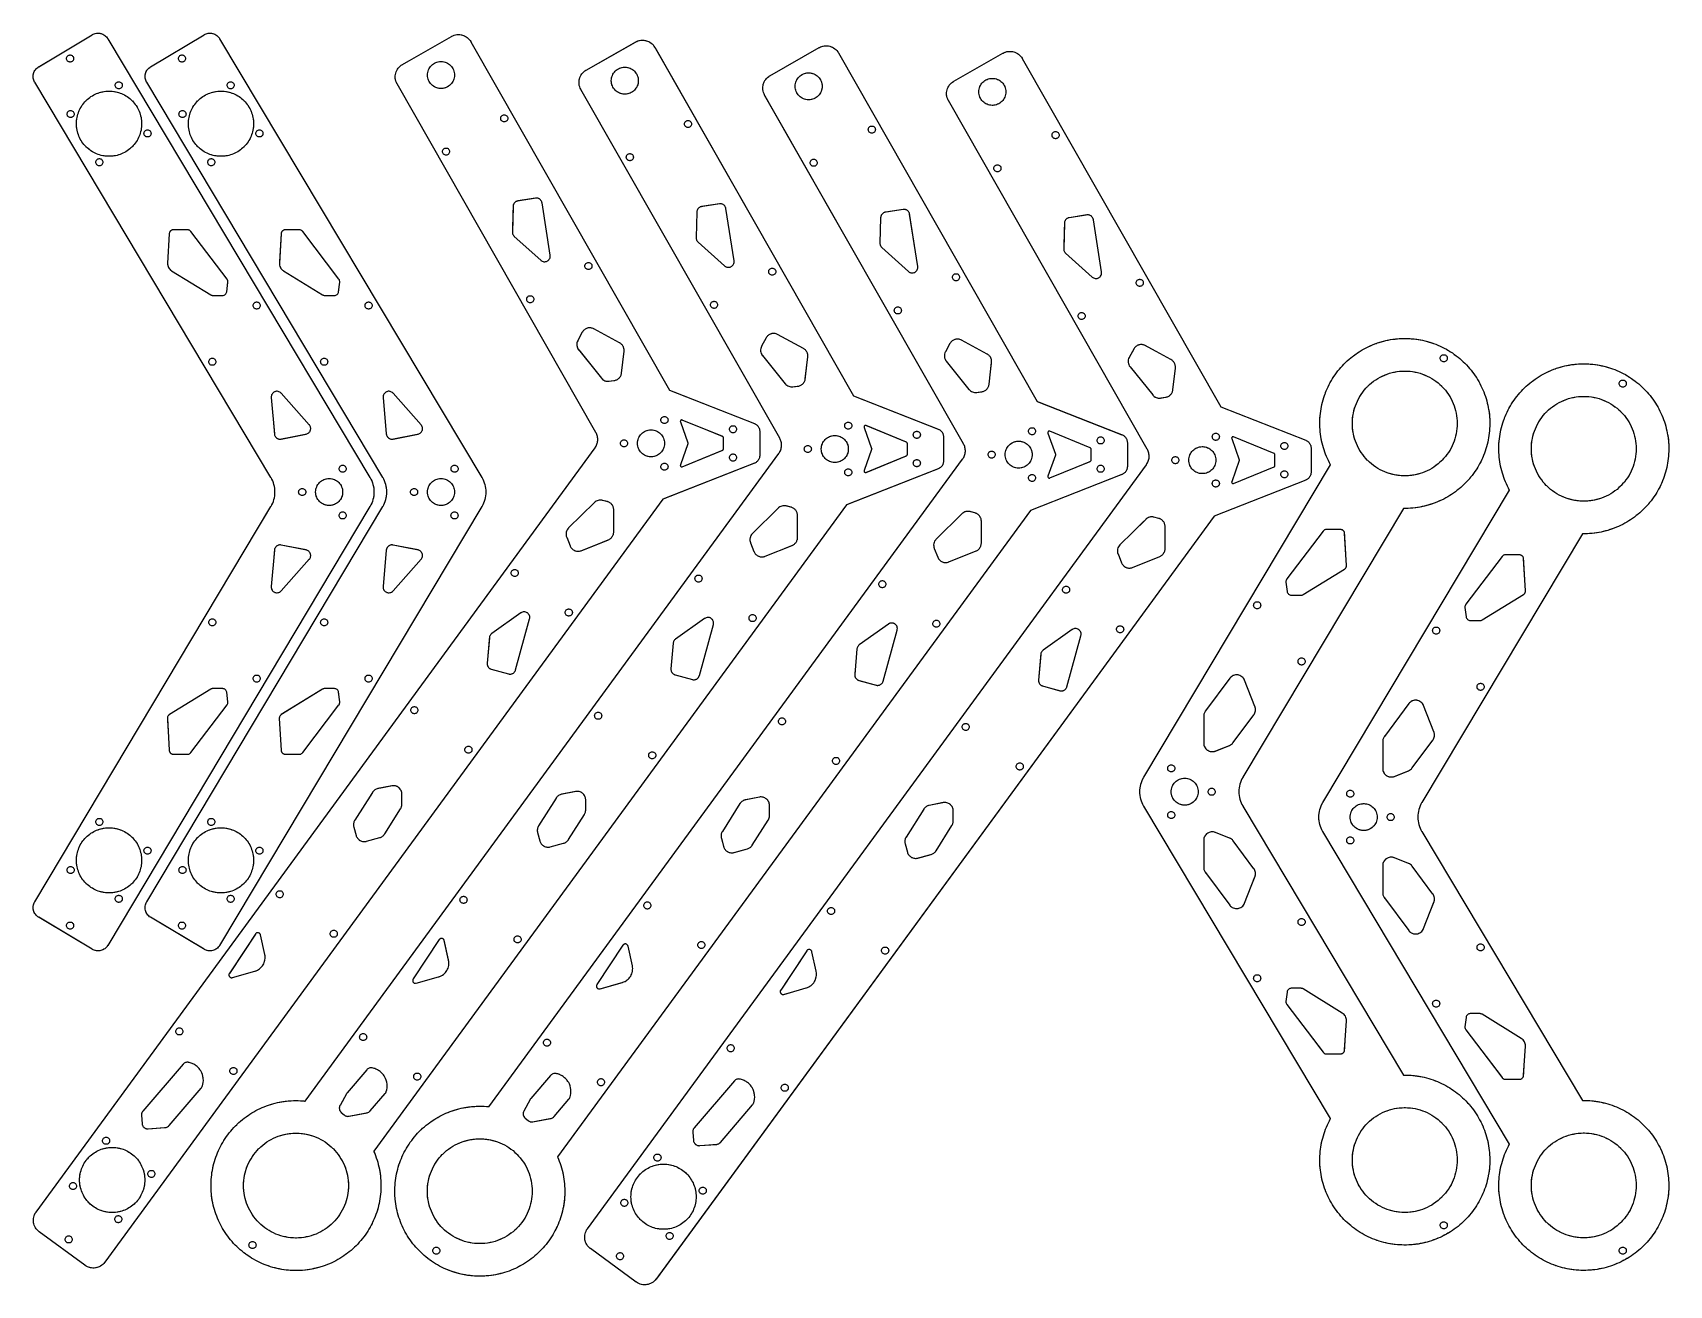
# Model space of a CAD drawing. Extents: x 0 to 578, y 0 to 442.
import ezdxf

# ---------------------------------------------------------------- set-up
doc = ezdxf.new("R2010")
doc.units = 0
doc.layers.get('0').update_dxf_attribs({"linetype": 'CONTINUOUS'})

msp = doc.modelspace()

# ---------------------------------------------------------------- linework, layer by layer
at = {"color": 0, "const_width": 0.3333}
for points in [[(0.7327, 424.622), (0.682, 424.707), (0.5467, 424.971), (0.3971, 425.335), (0.2844, 425.71), (0.2089, 426.092), (0.1711, 426.481), (0.1713, 426.872), (0.21, 427.263), (0.2635, 427.556), (0.2877, 427.651), (0.3118, 427.747), (0.4032, 428.029), (0.5544, 428.392), (0.7395, 428.737), (0.9569, 429.061), (1.2047, 429.362), (1.4814, 429.639), (1.7853, 429.888), (2.0298, 430.057), (2.1147, 430.107), (21, 441.392), (21.0849, 441.443), (21.3494, 441.578), (21.7128, 441.728), (22.0874, 441.84), (22.4703, 441.917), (22.8586, 441.954), (23.2497, 441.954), (23.6408, 441.915), (23.9331, 441.861), (24.029, 441.838), (24.1247, 441.814), (24.4075, 441.722), (24.7703, 441.571), (25.1149, 441.386), (25.439, 441.168), (25.7403, 440.921), (26.0168, 440.643), (26.2658, 440.34), (26.4347, 440.096), (26.4856, 440.01), (119.035, 285.126), (119.121, 284.982), (119.362, 284.535), (119.647, 283.925), (119.89, 283.299), (120.09, 282.657), (120.247, 282.006), (120.359, 281.343), (120.428, 280.672), (120.45, 280.165), (120.45, 279.997), (120.45, 279.828), (120.428, 279.322), (120.359, 278.651), (120.247, 277.989), (120.09, 277.336), (119.89, 276.696), (119.647, 276.069), (119.362, 275.46), (119.121, 275.013), (119.035, 274.868), (26.4856, 119.984), (26.4331, 119.896), (26.2579, 119.643), (26.0022, 119.333), (25.721, 119.055), (25.4171, 118.808), (25.0931, 118.594), (24.7519, 118.414), (24.3963, 118.268), (24.029, 118.157), (23.6528, 118.081), (23.2703, 118.041), (22.8844, 118.038), (22.4978, 118.073), (22.1133, 118.146), (21.7337, 118.258), (21.3617, 118.41), (21.0878, 118.549), (21, 118.602), (2.1147, 129.886), (2.0269, 129.939), (1.7742, 130.114), (1.4644, 130.37), (1.1858, 130.651), (0.9393, 130.955), (0.7256, 131.279), (0.5452, 131.62), (0.399, 131.976), (0.2877, 132.343), (0.2117, 132.719), (0.172, 133.102), (0.1692, 133.487), (0.2039, 133.874), (0.277, 134.258), (0.389, 134.638), (0.5407, 135.01), (0.6803, 135.284), (0.7327, 135.372), (84.0868, 274.868), (84.1733, 275.013), (84.4136, 275.46), (84.6989, 276.069), (84.9419, 276.696), (85.1421, 277.336), (85.2989, 277.989), (85.4117, 278.651), (85.4797, 279.322), (85.5026, 279.828), (85.5026, 279.997), (85.5026, 280.165), (85.4797, 280.672), (85.4117, 281.343), (85.2989, 282.006), (85.1421, 282.657), (84.9419, 283.299), (84.6989, 283.925), (84.4136, 284.535), (84.1733, 284.982), (84.0868, 285.126), (0.7327, 424.622)], [(25.399, 8.1406), (25.3236, 8.0375), (25.0764, 7.7433), (24.7222, 7.3873), (24.3397, 7.0733), (23.9329, 6.8018), (23.505, 6.5733), (23.0594, 6.3885), (22.5999, 6.2477), (22.1297, 6.1516), (21.6526, 6.1008), (21.1721, 6.0957), (20.6914, 6.1369), (20.2143, 6.225), (19.7443, 6.3606), (19.2849, 6.544), (18.8394, 6.7759), (18.5147, 6.9815), (18.4115, 7.0569), (2.269, 18.8646), (2.1693, 18.9375), (1.8846, 19.1761), (1.5353, 19.5215), (1.2229, 19.8976), (0.9494, 20.3015), (0.7165, 20.7301), (0.526, 21.1804), (0.3799, 21.6493), (0.2989, 22.0118), (0.2801, 22.1339), (0.2611, 22.256), (0.2285, 22.626), (0.2256, 23.1172), (0.2707, 23.604), (0.3629, 24.0831), (0.5012, 24.5508), (0.685, 25.004), (0.9133, 25.4389), (1.1124, 25.7525), (1.1853, 25.8522), (198.476, 295.572), (198.531, 295.647), (198.682, 295.876), (198.864, 296.192), (199.021, 296.518), (199.153, 296.851), (199.26, 297.192), (199.343, 297.537), (199.4, 297.888), (199.433, 298.242), (199.44, 298.596), (199.422, 298.95), (199.379, 299.304), (199.311, 299.654), (199.218, 300), (199.099, 300.342), (198.954, 300.675), (198.829, 300.921), (198.785, 301.001), (128.6, 424.089), (128.537, 424.2), (128.369, 424.546), (128.189, 425.014), (128.059, 425.492), (127.977, 425.974), (127.944, 426.458), (127.957, 426.94), (128.017, 427.417), (128.121, 427.885), (128.27, 428.342), (128.462, 428.782), (128.696, 429.204), (128.971, 429.603), (129.287, 429.978), (129.642, 430.321), (130.036, 430.633), (130.356, 430.846), (130.467, 430.908), (147.842, 440.815), (147.953, 440.879), (148.299, 441.046), (148.767, 441.226), (149.244, 441.357), (149.726, 441.439), (150.211, 441.472), (150.693, 441.458), (151.169, 441.399), (151.638, 441.294), (152.094, 441.146), (152.535, 440.954), (152.957, 440.719), (153.356, 440.444), (153.729, 440.129), (154.074, 439.774), (154.386, 439.381), (154.599, 439.06), (154.661, 438.949), (224.783, 315.969), (254.711, 304.2), (254.764, 304.179), (254.921, 304.108), (255.122, 304.001), (255.313, 303.881), (255.492, 303.747), (255.661, 303.601), (255.817, 303.444), (255.961, 303.276), (256.093, 303.097), (256.21, 302.911), (256.314, 302.715), (256.403, 302.511), (256.478, 302.301), (256.536, 302.086), (256.578, 301.864), (256.604, 301.638), (256.612, 301.467), (256.612, 301.408), (256.612, 292.942), (256.612, 292.883), (256.604, 292.711), (256.578, 292.486), (256.536, 292.264), (256.478, 292.049), (256.403, 291.839), (256.314, 291.635), (256.21, 291.439), (256.093, 291.253), (255.961, 291.074), (255.817, 290.906), (255.661, 290.749), (255.492, 290.603), (255.313, 290.469), (255.122, 290.349), (254.921, 290.242), (254.764, 290.171), (254.711, 290.15), (222.378, 277.435), (25.399, 8.1406)], [(40.2251, 424.622), (40.1744, 424.707), (40.0392, 424.971), (39.8896, 425.335), (39.7768, 425.71), (39.7014, 426.092), (39.6635, 426.481), (39.6638, 426.872), (39.7024, 427.263), (39.7558, 427.556), (39.78, 427.651), (39.8042, 427.747), (39.8956, 428.029), (40.0467, 428.392), (40.2318, 428.737), (40.4492, 429.061), (40.6971, 429.362), (40.9739, 429.639), (41.2778, 429.888), (41.5222, 430.057), (41.6071, 430.107), (60.4924, 441.392), (60.5772, 441.443), (60.8418, 441.578), (61.2051, 441.728), (61.5797, 441.84), (61.9626, 441.917), (62.351, 441.954), (62.7421, 441.954), (63.1332, 441.915), (63.4256, 441.861), (63.5214, 441.838), (63.6172, 441.814), (63.9, 441.722), (64.2626, 441.571), (64.6072, 441.386), (64.9312, 441.168), (65.2326, 440.921), (65.5092, 440.643), (65.7582, 440.34), (65.9271, 440.096), (65.9779, 440.01), (158.526, 285.126), (158.614, 284.982), (158.854, 284.535), (159.139, 283.925), (159.382, 283.299), (159.582, 282.657), (159.739, 282.006), (159.851, 281.343), (159.919, 280.672), (159.943, 280.165), (159.943, 279.997), (159.943, 279.828), (159.919, 279.322), (159.851, 278.651), (159.739, 277.989), (159.582, 277.336), (159.382, 276.696), (159.139, 276.069), (158.854, 275.46), (158.614, 275.013), (158.526, 274.868), (65.9779, 119.984), (65.9254, 119.896), (65.7503, 119.643), (65.4946, 119.333), (65.2133, 119.055), (64.9094, 118.808), (64.5854, 118.594), (64.2443, 118.414), (63.8886, 118.268), (63.5214, 118.157), (63.1451, 118.081), (62.7626, 118.041), (62.3768, 118.038), (61.9901, 118.073), (61.6057, 118.146), (61.2261, 118.258), (60.854, 118.41), (60.5801, 118.549), (60.4924, 118.602), (41.6071, 129.886), (41.5193, 129.939), (41.2667, 130.114), (40.9567, 130.37), (40.6782, 130.651), (40.4318, 130.955), (40.2181, 131.279), (40.0376, 131.62), (39.8914, 131.976), (39.78, 132.343), (39.7042, 132.719), (39.6643, 133.102), (39.6615, 133.487), (39.6962, 133.874), (39.7693, 134.258), (39.8814, 134.638), (40.0331, 135.01), (40.1726, 135.284), (40.2251, 135.372), (123.579, 274.868), (123.666, 275.013), (123.906, 275.46), (124.191, 276.069), (124.434, 276.696), (124.634, 277.336), (124.791, 277.989), (124.904, 278.651), (124.972, 279.322), (124.995, 279.828), (124.995, 279.997), (124.995, 280.165), (124.972, 280.672), (124.904, 281.343), (124.791, 282.006), (124.634, 282.657), (124.434, 283.299), (124.191, 283.925), (123.906, 284.535), (123.666, 284.982), (123.579, 285.126), (40.2251, 424.622)], [(120.369, 47.3076), (120.453, 47.1178), (120.694, 46.5437), (120.997, 45.7735), (121.277, 44.9972), (121.535, 44.2154), (121.772, 43.4288), (121.986, 42.6374), (122.178, 41.8421), (122.348, 41.0429), (122.497, 40.2407), (122.623, 39.4357), (122.727, 38.6283), (122.809, 37.8193), (122.869, 37.0087), (122.907, 36.1974), (122.923, 35.3856), (122.918, 34.5736), (122.89, 33.7622), (122.84, 32.9518), (122.768, 32.1426), (122.675, 31.3353), (122.559, 30.5303), (122.422, 29.7281), (122.263, 28.9289), (122.082, 28.1335), (121.879, 27.3421), (121.654, 26.5553), (121.407, 25.7736), (121.138, 24.9972), (120.848, 24.2269), (120.535, 23.4629), (120.201, 22.7058), (119.937, 22.1421), (119.845, 21.9558), (119.754, 21.7697), (119.469, 21.2162), (119.073, 20.4893), (118.659, 19.7756), (118.226, 19.075), (117.775, 18.3883), (117.307, 17.7156), (116.821, 17.0571), (116.318, 16.4131), (115.799, 15.7839), (115.264, 15.1699), (114.712, 14.5711), (114.145, 13.9881), (113.563, 13.4211), (112.966, 12.8703), (112.354, 12.3361), (111.729, 11.8187), (111.089, 11.3184), (110.436, 10.8355), (109.77, 10.3703), (109.092, 9.923), (108.401, 9.494), (107.698, 9.0836), (106.983, 8.6919), (106.258, 8.3194), (105.521, 7.9662), (104.774, 7.6328), (104.016, 7.3193), (103.249, 7.0261), (102.472, 6.7535), (101.686, 6.5016), (100.891, 6.2709), (100.289, 6.1111), (100.088, 6.0615), (99.8865, 6.012), (99.2793, 5.8745), (98.4682, 5.7103), (97.655, 5.5689), (96.8403, 5.4501), (96.0246, 5.3541), (95.2081, 5.2804), (94.3914, 5.2293), (93.5749, 5.2005), (92.759, 5.1939), (91.9444, 5.2095), (91.1313, 5.2471), (90.3201, 5.3068), (89.5117, 5.3883), (88.7058, 5.4916), (87.9036, 5.6166), (87.1051, 5.7633), (86.3108, 5.9316), (85.5212, 6.1212), (84.7368, 6.3323), (83.9581, 6.5647), (83.1853, 6.8181), (82.419, 7.0928), (81.6597, 7.3884), (80.9078, 7.705), (80.1638, 8.0423), (79.4281, 8.4004), (78.701, 8.7792), (77.9831, 9.1786), (77.2749, 9.5984), (76.5767, 10.0386), (75.889, 10.4992), (75.3799, 10.8574), (75.2125, 10.9799), (75.045, 11.1024), (74.5493, 11.4792), (73.9021, 11.995), (73.2711, 12.527), (72.6565, 13.0748), (72.0585, 13.638), (71.4772, 14.2161), (70.9132, 14.8089), (70.3663, 15.4157), (69.8368, 16.0365), (69.325, 16.6706), (68.8313, 17.3176), (68.3556, 17.9774), (67.8983, 18.6492), (67.4596, 19.3328), (67.0396, 20.0278), (66.6388, 20.7337), (66.2571, 21.4504), (65.8949, 22.1771), (65.5524, 22.9136), (65.2297, 23.6596), (64.9272, 24.4144), (64.645, 25.1781), (64.3835, 25.9497), (64.1426, 26.7292), (63.9228, 27.516), (63.7242, 28.3099), (63.5469, 29.1103), (63.3915, 29.9169), (63.2578, 30.7293), (63.1464, 31.5471), (63.0571, 32.3699), (63.0042, 32.9901), (62.9904, 33.1972), (62.9767, 33.4042), (62.9467, 34.0261), (62.9258, 34.8535), (62.9278, 35.6788), (62.9522, 36.5017), (62.9993, 37.3218), (63.0686, 38.1386), (63.16, 38.9519), (63.2733, 39.761), (63.4085, 40.5654), (63.5654, 41.3651), (63.7436, 42.1593), (63.9432, 42.9476), (64.1639, 43.7299), (64.4056, 44.5054), (64.6681, 45.2737), (64.9513, 46.0347), (65.2547, 46.7876), (65.5787, 47.5322), (65.9228, 48.2681), (66.2868, 48.9947), (66.6707, 49.7117), (67.0742, 50.4186), (67.4971, 51.1151), (67.9394, 51.8006), (68.401, 52.4747), (68.8814, 53.1372), (69.3807, 53.7874), (69.8986, 54.425), (70.435, 55.0496), (70.9899, 55.6607), (71.5628, 56.2579), (72.004, 56.6971), (72.1537, 56.8407), (72.3033, 56.9844), (72.7604, 57.4071), (73.3808, 57.9549), (74.0143, 58.4839), (74.6606, 58.994), (75.319, 59.4853), (75.9893, 59.9572), (76.671, 60.4099), (77.3636, 60.8431), (78.0669, 61.2567), (78.7801, 61.6506), (79.5032, 62.0244), (80.2354, 62.3783), (80.9764, 62.7121), (81.7258, 63.0254), (82.4832, 63.3183), (83.2481, 63.5906), (84.0201, 63.8419), (84.7987, 64.0725), (85.5836, 64.2819), (86.3742, 64.47), (87.1701, 64.6369), (87.971, 64.7822), (88.7764, 64.9058), (89.5858, 65.0076), (90.3989, 65.0875), (91.2151, 65.1453), (92.0342, 65.1807), (92.8556, 65.1938), (93.6789, 65.1843), (94.5036, 65.1522), (95.3293, 65.0971), (95.9494, 65.0414), (96.1557, 65.0192), (263.349, 293.592), (263.403, 293.665), (263.554, 293.896), (263.736, 294.211), (263.893, 294.536), (264.025, 294.871), (264.132, 295.211), (264.215, 295.557), (264.272, 295.907), (264.306, 296.261), (264.313, 296.615), (264.294, 296.969), (264.251, 297.322), (264.183, 297.674), (264.09, 298.019), (263.971, 298.361), (263.826, 298.694), (263.701, 298.94), (263.657, 299.021), (193.472, 422.108), (193.41, 422.219), (193.242, 422.565), (193.061, 423.033), (192.931, 423.511), (192.85, 423.993), (192.817, 424.478), (192.829, 424.96), (192.889, 425.436), (192.993, 425.904), (193.142, 426.361), (193.333, 426.801), (193.568, 427.224), (193.843, 427.622), (194.158, 427.996), (194.514, 428.34), (194.908, 428.653), (195.228, 428.865), (195.339, 428.928), (212.714, 438.835), (212.825, 438.897), (213.171, 439.065), (213.639, 439.246), (214.117, 439.376), (214.599, 439.457), (215.083, 439.49), (215.565, 439.478), (216.042, 439.418), (216.51, 439.314), (216.967, 439.165), (217.407, 438.974), (217.829, 438.739), (218.228, 438.464), (218.601, 438.149), (218.946, 437.793), (219.258, 437.399), (219.471, 437.079), (219.533, 436.968), (289.656, 313.989), (319.583, 302.219), (319.636, 302.199), (319.793, 302.128), (319.994, 302.021), (320.185, 301.9), (320.364, 301.767), (320.533, 301.621), (320.689, 301.463), (320.833, 301.294), (320.964, 301.117), (321.082, 300.929), (321.186, 300.733), (321.275, 300.531), (321.35, 300.321), (321.408, 300.104), (321.45, 299.883), (321.476, 299.657), (321.485, 299.485), (321.485, 299.428), (321.485, 290.96), (321.485, 290.903), (321.476, 290.731), (321.45, 290.506), (321.408, 290.283), (321.35, 290.068), (321.275, 289.857), (321.186, 289.654), (321.082, 289.458), (320.964, 289.271), (320.833, 289.093), (320.689, 288.925), (320.533, 288.768), (320.364, 288.622), (320.185, 288.487), (319.994, 288.368), (319.793, 288.261), (319.636, 288.189), (319.583, 288.168), (287.25, 275.454), (120.369, 47.3076)], [(11.9385, 433.019), (11.9385, 433.083), (11.9639, 433.272), (12.0367, 433.507), (12.152, 433.719), (12.3046, 433.904), (12.4896, 434.057), (12.7019, 434.172), (12.9366, 434.244), (13.1255, 434.269), (13.1885, 434.269), (13.2515, 434.269), (13.4404, 434.244), (13.6751, 434.172), (13.8874, 434.057), (14.0724, 433.904), (14.225, 433.719), (14.3403, 433.507), (14.4131, 433.272), (14.4385, 433.083), (14.4385, 433.019), (14.4385, 432.957), (14.4131, 432.768), (14.3403, 432.533), (14.225, 432.321), (14.0724, 432.136), (13.8874, 431.983), (13.6751, 431.868), (13.4404, 431.796), (13.2515, 431.769), (13.1885, 431.769), (13.1255, 431.769), (12.9366, 431.796), (12.7019, 431.868), (12.4896, 431.983), (12.3046, 432.136), (12.152, 432.321), (12.0367, 432.533), (11.9639, 432.768), (11.9385, 432.957), (11.9385, 433.019)], [(51.4308, 433.019), (51.4308, 433.083), (51.4563, 433.272), (51.529, 433.507), (51.6443, 433.719), (51.7969, 433.904), (51.9819, 434.057), (52.1943, 434.172), (52.4289, 434.244), (52.6179, 434.269), (52.6808, 434.269), (52.7438, 434.269), (52.9328, 434.244), (53.1674, 434.172), (53.3797, 434.057), (53.5647, 433.904), (53.7174, 433.719), (53.8326, 433.507), (53.9054, 433.272), (53.9308, 433.083), (53.9308, 433.019), (53.9308, 432.957), (53.9054, 432.768), (53.8326, 432.533), (53.7174, 432.321), (53.5647, 432.136), (53.3797, 431.983), (53.1674, 431.868), (52.9328, 431.796), (52.7438, 431.769), (52.6808, 431.769), (52.6179, 431.769), (52.4289, 431.796), (52.1943, 431.868), (51.9819, 431.983), (51.7969, 432.136), (51.6443, 432.321), (51.529, 432.533), (51.4563, 432.768), (51.4308, 432.957), (51.4308, 433.019)], [(185.242, 45.3267), (185.325, 45.1369), (185.567, 44.5628), (185.869, 43.7925), (186.15, 43.0162), (186.408, 42.2346), (186.644, 41.4479), (186.858, 40.6565), (187.05, 39.8611), (187.221, 39.0621), (187.369, 38.2599), (187.494, 37.4549), (187.599, 36.6475), (187.681, 35.8383), (187.742, 35.0279), (187.779, 34.2165), (187.796, 33.4047), (187.79, 32.5928), (187.763, 31.7814), (187.712, 30.9708), (187.64, 30.1618), (187.547, 29.3544), (187.432, 28.5494), (187.294, 27.7471), (187.135, 26.9481), (186.954, 26.1525), (186.751, 25.3613), (186.526, 24.5744), (186.279, 23.7926), (186.011, 23.0164), (185.719, 22.246), (185.408, 21.4819), (185.074, 20.7249), (184.81, 20.1612), (184.718, 19.975), (184.626, 19.7889), (184.342, 19.2353), (183.946, 18.5085), (183.531, 17.7946), (183.099, 17.0942), (182.647, 16.4075), (182.179, 15.7346), (181.693, 15.0761), (181.19, 14.4322), (180.671, 13.803), (180.136, 13.1889), (179.585, 12.5903), (179.017, 12.0073), (178.435, 11.4403), (177.837, 10.8895), (177.226, 10.3553), (176.601, 9.8378), (175.961, 9.3375), (175.308, 8.8546), (174.643, 8.3894), (173.964, 7.9422), (173.274, 7.5131), (172.571, 7.1027), (171.856, 6.711), (171.131, 6.3385), (170.393, 5.9854), (169.646, 5.652), (168.889, 5.3385), (168.121, 5.0453), (167.344, 4.7726), (166.558, 4.5208), (165.764, 4.29), (165.161, 4.1303), (164.96, 4.0807), (164.758, 4.0311), (164.151, 3.8937), (163.34, 3.7294), (162.528, 3.5881), (161.712, 3.4693), (160.897, 3.3732), (160.081, 3.2996), (159.264, 3.2484), (158.447, 3.2196), (157.631, 3.213), (156.817, 3.2286), (156.004, 3.2662), (155.193, 3.3259), (154.383, 3.4074), (153.578, 3.5107), (152.776, 3.6358), (151.978, 3.7825), (151.183, 3.9507), (150.393, 4.1404), (149.61, 4.3515), (148.831, 4.5838), (148.057, 4.8373), (147.292, 5.1119), (146.532, 5.4076), (145.781, 5.7241), (145.036, 6.0615), (144.3, 6.4196), (143.574, 6.7984), (142.856, 7.1977), (142.147, 7.6176), (141.449, 8.0578), (140.761, 8.5183), (140.251, 8.8766), (140.085, 8.999), (139.917, 9.1215), (139.421, 9.4983), (138.774, 10.0141), (138.143, 10.5461), (137.529, 11.0939), (136.931, 11.6571), (136.349, 12.2352), (135.785, 12.828), (135.238, 13.4349), (134.709, 14.0556), (134.197, 14.6897), (133.703, 15.3368), (133.228, 15.9965), (132.77, 16.6683), (132.332, 17.3519), (131.912, 18.0469), (131.511, 18.7529), (131.129, 19.4694), (130.767, 20.1963), (130.424, 20.9328), (130.102, 21.6788), (129.799, 22.4336), (129.517, 23.1972), (129.256, 23.9689), (129.015, 24.7483), (128.795, 25.5351), (128.596, 26.329), (128.419, 27.1294), (128.264, 27.936), (128.13, 28.7485), (128.018, 29.5663), (127.929, 30.389), (127.876, 31.0093), (127.863, 31.2163), (127.849, 31.4233), (127.819, 32.0451), (127.798, 32.8725), (127.8, 33.6979), (127.824, 34.5208), (127.872, 35.341), (127.941, 36.1578), (128.032, 36.971), (128.146, 37.78), (128.281, 38.5846), (128.438, 39.3842), (128.616, 40.1785), (128.815, 40.9668), (129.036, 41.749), (129.278, 42.5246), (129.54, 43.2929), (129.823, 44.0539), (130.127, 44.8068), (130.451, 45.5514), (130.795, 46.2872), (131.159, 47.0139), (131.543, 47.7308), (131.946, 48.4378), (132.369, 49.1342), (132.812, 49.8197), (133.273, 50.4939), (133.753, 51.1563), (134.253, 51.8065), (134.771, 52.4442), (135.307, 53.0687), (135.862, 53.6799), (136.435, 54.2771), (136.876, 54.7163), (137.026, 54.8599), (137.176, 55.0035), (137.633, 55.4262), (138.253, 55.974), (138.887, 56.5031), (139.533, 57.0132), (140.192, 57.5044), (140.861, 57.9764), (141.543, 58.429), (142.236, 58.8622), (142.939, 59.2758), (143.653, 59.6697), (144.375, 60.0436), (145.107, 60.3975), (145.849, 60.7312), (146.599, 61.0446), (147.356, 61.3375), (148.121, 61.6096), (148.892, 61.8611), (149.671, 62.0917), (150.456, 62.3011), (151.246, 62.4892), (152.042, 62.656), (152.843, 62.8014), (153.649, 62.925), (154.458, 63.0268), (155.271, 63.1067), (156.087, 63.1644), (156.907, 63.1999), (157.728, 63.2129), (158.551, 63.2035), (159.376, 63.1714), (160.201, 63.1163), (160.822, 63.0606), (161.028, 63.0382), (328.221, 291.611), (328.275, 291.685), (328.426, 291.915), (328.608, 292.231), (328.765, 292.556), (328.897, 292.889), (329.004, 293.231), (329.088, 293.576), (329.144, 293.926), (329.178, 294.279), (329.185, 294.635), (329.167, 294.989), (329.124, 295.342), (329.056, 295.693), (328.963, 296.039), (328.843, 296.379), (328.699, 296.714), (328.574, 296.96), (328.529, 297.039), (258.344, 420.126), (258.282, 420.237), (258.114, 420.583), (257.933, 421.053), (257.803, 421.531), (257.722, 422.013), (257.689, 422.496), (257.701, 422.978), (257.761, 423.456), (257.865, 423.924), (258.014, 424.381), (258.206, 424.821), (258.44, 425.242), (258.715, 425.642), (259.031, 426.015), (259.386, 426.36), (259.781, 426.671), (260.1, 426.883), (260.211, 426.947), (277.586, 436.854), (277.697, 436.917), (278.043, 437.085), (278.511, 437.265), (278.989, 437.394), (279.471, 437.476), (279.956, 437.51), (280.438, 437.497), (280.914, 437.438), (281.382, 437.333), (281.839, 437.185), (282.279, 436.993), (282.701, 436.758), (283.1, 436.483), (283.474, 436.167), (283.818, 435.813), (284.131, 435.418), (284.343, 435.099), (284.406, 434.987), (354.528, 312.007), (384.456, 300.239), (384.508, 300.218), (384.665, 300.147), (384.867, 300.04), (385.057, 299.919), (385.236, 299.786), (385.406, 299.64), (385.561, 299.482), (385.706, 299.314), (385.836, 299.136), (385.954, 298.949), (386.058, 298.753), (386.147, 298.55), (386.222, 298.34), (386.281, 298.124), (386.322, 297.903), (386.349, 297.676), (386.357, 297.504), (386.357, 297.447), (386.357, 288.979), (386.357, 288.922), (386.349, 288.75), (386.322, 288.524), (386.281, 288.303), (386.222, 288.086), (386.147, 287.876), (386.058, 287.674), (385.954, 287.478), (385.836, 287.29), (385.706, 287.112), (385.561, 286.944), (385.406, 286.786), (385.236, 286.64), (385.057, 286.507), (384.867, 286.386), (384.665, 286.279), (384.508, 286.208), (384.456, 286.188), (352.122, 273.474), (185.242, 45.3267)], [(220.003, 2.2221), (219.926, 2.1189), (219.679, 1.8247), (219.325, 1.4688), (218.943, 1.1547), (218.536, 0.8832), (218.108, 0.6547), (217.663, 0.4698), (217.203, 0.3291), (216.733, 0.233), (216.256, 0.1822), (215.775, 0.1771), (215.294, 0.2184), (214.818, 0.3065), (214.347, 0.442), (213.888, 0.6254), (213.443, 0.8574), (213.118, 1.0629), (213.015, 1.1383), (196.872, 12.946), (196.772, 13.019), (196.487, 13.2575), (196.139, 13.6029), (195.826, 13.979), (195.553, 14.3829), (195.319, 14.8115), (195.129, 15.2618), (194.983, 15.7308), (194.901, 16.0932), (194.883, 16.2153), (194.864, 16.3375), (194.832, 16.7075), (194.829, 17.1986), (194.874, 17.6856), (194.965, 18.1644), (195.104, 18.6322), (195.288, 19.0853), (195.517, 19.5203), (195.715, 19.8339), (195.789, 19.9335), (393.079, 289.654), (393.133, 289.728), (393.285, 289.958), (393.467, 290.274), (393.624, 290.599), (393.756, 290.932), (393.862, 291.274), (393.946, 291.619), (394.003, 291.969), (394.036, 292.322), (394.043, 292.678), (394.025, 293.032), (393.983, 293.385), (393.915, 293.736), (393.821, 294.082), (393.701, 294.422), (393.557, 294.757), (393.433, 295.003), (393.388, 295.082), (323.203, 418.169), (323.14, 418.281), (322.972, 418.626), (322.792, 419.096), (322.662, 419.574), (322.581, 420.056), (322.547, 420.539), (322.56, 421.022), (322.619, 421.499), (322.724, 421.967), (322.872, 422.424), (323.064, 422.864), (323.299, 423.286), (323.574, 423.685), (323.89, 424.058), (324.244, 424.403), (324.639, 424.715), (324.96, 424.926), (325.069, 424.99), (342.444, 434.897), (342.556, 434.96), (342.901, 435.128), (343.369, 435.308), (343.847, 435.438), (344.329, 435.519), (344.814, 435.553), (345.296, 435.54), (345.772, 435.481), (346.24, 435.376), (346.697, 435.228), (347.138, 435.036), (347.56, 434.801), (347.958, 434.526), (348.332, 434.21), (348.676, 433.856), (348.989, 433.461), (349.201, 433.142), (349.264, 433.031), (419.388, 310.05), (449.314, 298.282), (449.368, 298.261), (449.525, 298.19), (449.725, 298.083), (449.915, 297.963), (450.096, 297.829), (450.264, 297.683), (450.421, 297.525), (450.564, 297.357), (450.696, 297.179), (450.813, 296.992), (450.917, 296.796), (451.006, 296.593), (451.081, 296.383), (451.139, 296.167), (451.182, 295.946), (451.207, 295.719), (451.217, 295.547), (451.217, 295.49), (451.217, 287.022), (451.217, 286.965), (451.207, 286.793), (451.182, 286.567), (451.139, 286.346), (451.081, 286.129), (451.006, 285.919), (450.917, 285.717), (450.813, 285.521), (450.696, 285.333), (450.564, 285.156), (450.421, 284.987), (450.264, 284.831), (450.096, 284.683), (449.915, 284.55), (449.725, 284.429), (449.525, 284.324), (449.368, 284.251), (449.314, 284.231), (416.982, 271.517), (220.003, 2.2221)], [(148.872, 427.175), (148.872, 427.053), (148.847, 426.688), (148.775, 426.215), (148.658, 425.758), (148.499, 425.321), (148.297, 424.904), (148.058, 424.511), (147.785, 424.144), (147.476, 423.806), (147.139, 423.499), (146.772, 423.224), (146.379, 422.985), (145.962, 422.785), (145.525, 422.625), (145.068, 422.507), (144.594, 422.435), (144.229, 422.41), (144.107, 422.41), (143.986, 422.41), (143.621, 422.435), (143.147, 422.507), (142.69, 422.625), (142.253, 422.785), (141.836, 422.985), (141.443, 423.224), (141.076, 423.499), (140.737, 423.806), (140.431, 424.144), (140.156, 424.511), (139.918, 424.904), (139.717, 425.321), (139.557, 425.758), (139.439, 426.215), (139.367, 426.688), (139.343, 427.053), (139.343, 427.175), (139.343, 427.297), (139.367, 427.662), (139.439, 428.136), (139.557, 428.592), (139.717, 429.031), (139.918, 429.446), (140.156, 429.839), (140.431, 430.206), (140.737, 430.544), (141.076, 430.851), (141.443, 431.126), (141.836, 431.365), (142.253, 431.565), (142.69, 431.726), (143.147, 431.843), (143.621, 431.915), (143.986, 431.94), (144.107, 431.94), (144.229, 431.94), (144.594, 431.915), (145.068, 431.843), (145.525, 431.726), (145.962, 431.565), (146.379, 431.365), (146.772, 431.126), (147.139, 430.851), (147.476, 430.544), (147.785, 430.206), (148.058, 429.839), (148.297, 429.446), (148.499, 429.031), (148.658, 428.592), (148.775, 428.136), (148.847, 427.662), (148.872, 427.297), (148.872, 427.175)], [(213.744, 425.194), (213.744, 425.072), (213.719, 424.707), (213.647, 424.233), (213.531, 423.778), (213.371, 423.339), (213.169, 422.924), (212.931, 422.531), (212.657, 422.164), (212.349, 421.825), (212.011, 421.518), (211.644, 421.243), (211.251, 421.004), (210.835, 420.804), (210.397, 420.643), (209.94, 420.526), (209.467, 420.454), (209.101, 420.429), (208.979, 420.429), (208.858, 420.429), (208.493, 420.454), (208.019, 420.526), (207.563, 420.643), (207.125, 420.804), (206.708, 421.004), (206.315, 421.243), (205.949, 421.518), (205.61, 421.825), (205.303, 422.164), (205.028, 422.531), (204.79, 422.924), (204.589, 423.339), (204.429, 423.778), (204.311, 424.233), (204.239, 424.707), (204.215, 425.072), (204.215, 425.194), (204.215, 425.317), (204.239, 425.682), (204.311, 426.154), (204.429, 426.611), (204.589, 427.049), (204.79, 427.465), (205.028, 427.858), (205.303, 428.225), (205.61, 428.564), (205.949, 428.871), (206.315, 429.146), (206.708, 429.385), (207.125, 429.585), (207.563, 429.744), (208.019, 429.862), (208.493, 429.935), (208.858, 429.96), (208.979, 429.96), (209.101, 429.96), (209.467, 429.935), (209.94, 429.862), (210.397, 429.744), (210.835, 429.585), (211.251, 429.385), (211.644, 429.146), (212.011, 428.871), (212.349, 428.564), (212.657, 428.225), (212.931, 427.858), (213.169, 427.465), (213.371, 427.049), (213.531, 426.611), (213.647, 426.154), (213.719, 425.682), (213.744, 425.317), (213.744, 425.194)], [(278.617, 423.214), (278.617, 423.092), (278.592, 422.726), (278.519, 422.253), (278.403, 421.796), (278.242, 421.358), (278.042, 420.942), (277.803, 420.549), (277.529, 420.182), (277.221, 419.844), (276.883, 419.536), (276.515, 419.263), (276.124, 419.024), (275.707, 418.822), (275.269, 418.662), (274.813, 418.546), (274.339, 418.474), (273.974, 418.449), (273.851, 418.449), (273.731, 418.449), (273.365, 418.474), (272.892, 418.546), (272.435, 418.662), (271.997, 418.822), (271.581, 419.024), (271.188, 419.263), (270.821, 419.536), (270.482, 419.844), (270.175, 420.182), (269.9, 420.549), (269.662, 420.942), (269.461, 421.358), (269.301, 421.796), (269.183, 422.253), (269.111, 422.726), (269.088, 423.092), (269.088, 423.214), (269.088, 423.335), (269.111, 423.7), (269.183, 424.174), (269.301, 424.631), (269.461, 425.068), (269.662, 425.485), (269.9, 425.878), (270.175, 426.244), (270.482, 426.583), (270.821, 426.89), (271.188, 427.165), (271.581, 427.403), (271.997, 427.604), (272.435, 427.764), (272.892, 427.882), (273.365, 427.954), (273.731, 427.978), (273.851, 427.978), (273.974, 427.978), (274.339, 427.954), (274.813, 427.882), (275.269, 427.764), (275.707, 427.604), (276.124, 427.403), (276.515, 427.165), (276.883, 426.89), (277.221, 426.583), (277.529, 426.244), (277.803, 425.878), (278.042, 425.485), (278.242, 425.068), (278.403, 424.631), (278.519, 424.174), (278.592, 423.7), (278.617, 423.335), (278.617, 423.214)], [(29.1154, 423.575), (29.1154, 423.638), (29.1408, 423.826), (29.2136, 424.061), (29.3289, 424.274), (29.4815, 424.458), (29.6664, 424.611), (29.8788, 424.726), (30.1135, 424.799), (30.3024, 424.825), (30.3654, 424.825), (30.4283, 424.825), (30.6174, 424.799), (30.8519, 424.726), (31.0643, 424.611), (31.2493, 424.458), (31.4019, 424.274), (31.5171, 424.061), (31.59, 423.826), (31.6154, 423.638), (31.6154, 423.575), (31.6154, 423.511), (31.59, 423.322), (31.5171, 423.088), (31.4019, 422.875), (31.2493, 422.69), (31.0643, 422.537), (30.8519, 422.422), (30.6174, 422.35), (30.4283, 422.325), (30.3654, 422.325), (30.3024, 422.325), (30.1135, 422.35), (29.8788, 422.422), (29.6664, 422.537), (29.4815, 422.69), (29.3289, 422.875), (29.2136, 423.088), (29.1408, 423.322), (29.1154, 423.511), (29.1154, 423.575)], [(68.6078, 423.575), (68.6078, 423.638), (68.6332, 423.826), (68.706, 424.061), (68.8212, 424.274), (68.9739, 424.458), (69.1589, 424.611), (69.3713, 424.726), (69.6058, 424.799), (69.7947, 424.825), (69.8578, 424.825), (69.9207, 424.825), (70.1096, 424.799), (70.3443, 424.726), (70.5567, 424.611), (70.7415, 424.458), (70.8943, 424.274), (71.0094, 424.061), (71.0824, 423.826), (71.1078, 423.638), (71.1078, 423.575), (71.1078, 423.511), (71.0824, 423.322), (71.0094, 423.088), (70.8943, 422.875), (70.7415, 422.69), (70.5567, 422.537), (70.3443, 422.422), (70.1096, 422.35), (69.9207, 422.325), (69.8578, 422.325), (69.7947, 422.325), (69.6058, 422.35), (69.3713, 422.422), (69.1589, 422.537), (68.9739, 422.69), (68.8212, 422.875), (68.706, 423.088), (68.6332, 423.322), (68.6078, 423.511), (68.6078, 423.575)], [(343.475, 421.257), (343.475, 421.135), (343.451, 420.769), (343.379, 420.296), (343.261, 419.839), (343.101, 419.401), (342.9, 418.985), (342.661, 418.592), (342.388, 418.225), (342.079, 417.888), (341.742, 417.579), (341.375, 417.306), (340.982, 417.067), (340.565, 416.865), (340.128, 416.706), (339.671, 416.589), (339.197, 416.517), (338.832, 416.492), (338.711, 416.492), (338.589, 416.492), (338.224, 416.517), (337.75, 416.589), (337.293, 416.706), (336.856, 416.865), (336.439, 417.067), (336.046, 417.306), (335.679, 417.579), (335.342, 417.888), (335.033, 418.225), (334.76, 418.592), (334.521, 418.985), (334.319, 419.401), (334.16, 419.839), (334.042, 420.296), (333.969, 420.769), (333.946, 421.135), (333.946, 421.257), (333.946, 421.378), (333.969, 421.743), (334.042, 422.217), (334.16, 422.674), (334.319, 423.111), (334.521, 423.528), (334.76, 423.921), (335.033, 424.287), (335.342, 424.626), (335.679, 424.933), (336.046, 425.208), (336.439, 425.446), (336.856, 425.647), (337.293, 425.807), (337.75, 425.925), (338.224, 425.997), (338.589, 426.022), (338.711, 426.022), (338.832, 426.022), (339.197, 425.997), (339.671, 425.925), (340.128, 425.807), (340.565, 425.647), (340.982, 425.446), (341.375, 425.208), (341.742, 424.933), (342.079, 424.626), (342.388, 424.287), (342.661, 423.921), (342.9, 423.528), (343.101, 423.111), (343.261, 422.674), (343.379, 422.217), (343.451, 421.743), (343.475, 421.378), (343.475, 421.257)], [(15.4457, 409.997), (15.4457, 410.14), (15.4597, 410.568), (15.5019, 411.133), (15.5717, 411.696), (15.6686, 412.251), (15.7924, 412.8), (15.9428, 413.342), (16.119, 413.875), (16.321, 414.399), (16.5482, 414.911), (16.8004, 415.412), (17.0769, 415.901), (17.3778, 416.378), (17.7022, 416.839), (18.05, 417.285), (18.4207, 417.715), (18.7131, 418.028), (18.8139, 418.129), (18.9147, 418.229), (19.2271, 418.522), (19.6574, 418.893), (20.1039, 419.24), (20.5654, 419.565), (21.0412, 419.865), (21.5304, 420.143), (22.0318, 420.394), (22.5447, 420.622), (23.0682, 420.824), (23.601, 421), (24.1425, 421.15), (24.6917, 421.274), (25.2474, 421.371), (25.809, 421.44), (26.3754, 421.483), (26.8031, 421.497), (26.9457, 421.497), (27.0882, 421.497), (27.5158, 421.483), (28.0822, 421.44), (28.6439, 421.371), (29.1997, 421.274), (29.7487, 421.15), (30.2903, 421), (30.8232, 420.824), (31.3465, 420.622), (31.8594, 420.394), (32.3608, 420.143), (32.85, 419.865), (33.3258, 419.565), (33.7875, 419.24), (34.2339, 418.893), (34.6642, 418.522), (34.9765, 418.229), (35.0774, 418.129), (35.1782, 418.028), (35.4706, 417.715), (35.8413, 417.285), (36.189, 416.839), (36.5135, 416.378), (36.8143, 415.901), (37.0908, 415.412), (37.3431, 414.911), (37.5703, 414.399), (37.7722, 413.875), (37.9485, 413.342), (38.0988, 412.8), (38.2226, 412.251), (38.3196, 411.696), (38.3893, 411.133), (38.4315, 410.568), (38.4457, 410.14), (38.4457, 409.997), (38.4457, 409.854), (38.4315, 409.426), (38.3893, 408.861), (38.3196, 408.299), (38.2226, 407.743), (38.0988, 407.194), (37.9485, 406.653), (37.7722, 406.119), (37.5703, 405.596), (37.3431, 405.083), (37.0908, 404.582), (36.8143, 404.093), (36.5135, 403.617), (36.189, 403.156), (35.8413, 402.708), (35.4706, 402.279), (35.1782, 401.967), (35.0774, 401.865), (34.9765, 401.765), (34.6642, 401.472), (34.2339, 401.101), (33.7875, 400.754), (33.3258, 400.429), (32.85, 400.129), (32.3608, 399.851), (31.8594, 399.6), (31.3465, 399.372), (30.8232, 399.171), (30.2903, 398.994), (29.7487, 398.844), (29.1997, 398.719), (28.6439, 398.624), (28.0822, 398.553), (27.5158, 398.511), (27.0882, 398.497), (26.9457, 398.497), (26.8031, 398.497), (26.3754, 398.511), (25.809, 398.553), (25.2474, 398.624), (24.6917, 398.719), (24.1425, 398.844), (23.601, 398.994), (23.0682, 399.171), (22.5447, 399.372), (22.0318, 399.6), (21.5304, 399.851), (21.0412, 400.129), (20.5654, 400.429), (20.1039, 400.754), (19.6574, 401.101), (19.2271, 401.472), (18.9147, 401.765), (18.8139, 401.865), (18.7131, 401.967), (18.4207, 402.279), (18.05, 402.708), (17.7022, 403.156), (17.3778, 403.617), (17.0769, 404.093), (16.8004, 404.582), (16.5482, 405.083), (16.321, 405.596), (16.119, 406.119), (15.9428, 406.653), (15.7924, 407.194), (15.6686, 407.743), (15.5717, 408.299), (15.5019, 408.861), (15.4597, 409.426), (15.4457, 409.854), (15.4457, 409.997)], [(54.9381, 409.997), (54.9381, 410.14), (54.9521, 410.568), (54.9943, 411.133), (55.064, 411.696), (55.161, 412.251), (55.2847, 412.8), (55.435, 413.342), (55.6114, 413.875), (55.8133, 414.399), (56.0406, 414.911), (56.2928, 415.412), (56.5693, 415.901), (56.8701, 416.378), (57.1946, 416.839), (57.5424, 417.285), (57.9129, 417.715), (58.2054, 418.028), (58.3062, 418.129), (58.4071, 418.229), (58.7194, 418.522), (59.1497, 418.893), (59.5963, 419.24), (60.0578, 419.565), (60.5336, 419.865), (61.0228, 420.143), (61.5242, 420.394), (62.0371, 420.622), (62.5606, 420.824), (63.0933, 421), (63.6349, 421.15), (64.184, 421.274), (64.7397, 421.371), (65.3014, 421.44), (65.8678, 421.483), (66.2954, 421.497), (66.4381, 421.497), (66.5806, 421.497), (67.0082, 421.483), (67.5746, 421.44), (68.1361, 421.371), (68.6919, 421.274), (69.2411, 421.15), (69.7826, 421), (70.3154, 420.824), (70.8389, 420.622), (71.3517, 420.394), (71.8532, 420.143), (72.3424, 419.865), (72.8182, 419.565), (73.2797, 419.24), (73.7263, 418.893), (74.1565, 418.522), (74.4689, 418.229), (74.5697, 418.129), (74.6706, 418.028), (74.9629, 417.715), (75.3336, 417.285), (75.6814, 416.839), (76.0058, 416.378), (76.3065, 415.901), (76.5832, 415.412), (76.8353, 414.911), (77.0626, 414.399), (77.2646, 413.875), (77.441, 413.342), (77.5912, 412.8), (77.715, 412.251), (77.8119, 411.696), (77.8817, 411.133), (77.9239, 410.568), (77.9381, 410.14), (77.9381, 409.997), (77.9381, 409.854), (77.9239, 409.426), (77.8817, 408.861), (77.8119, 408.299), (77.715, 407.743), (77.5912, 407.194), (77.441, 406.653), (77.2646, 406.119), (77.0626, 405.596), (76.8353, 405.083), (76.5832, 404.582), (76.3065, 404.093), (76.0058, 403.617), (75.6814, 403.156), (75.3336, 402.708), (74.9629, 402.279), (74.6706, 401.967), (74.5697, 401.865), (74.469, 401.765), (74.1565, 401.472), (73.7263, 401.101), (73.2797, 400.754), (72.8182, 400.429), (72.3424, 400.129), (71.8532, 399.851), (71.3517, 399.6), (70.8389, 399.372), (70.3154, 399.171), (69.7826, 398.994), (69.2411, 398.844), (68.6919, 398.719), (68.1361, 398.624), (67.5746, 398.553), (67.0082, 398.511), (66.5806, 398.497), (66.4381, 398.497), (66.2954, 398.497), (65.8678, 398.511), (65.3014, 398.553), (64.7397, 398.624), (64.184, 398.719), (63.6349, 398.844), (63.0933, 398.994), (62.5606, 399.171), (62.0371, 399.372), (61.5242, 399.6), (61.0228, 399.851), (60.5336, 400.129), (60.0578, 400.429), (59.5963, 400.754), (59.1497, 401.101), (58.7194, 401.472), (58.4071, 401.765), (58.3062, 401.865), (58.2054, 401.967), (57.9129, 402.279), (57.5424, 402.708), (57.1946, 403.156), (56.8701, 403.617), (56.5693, 404.093), (56.2928, 404.582), (56.0406, 405.083), (55.8133, 405.596), (55.6114, 406.119), (55.435, 406.653), (55.2847, 407.194), (55.161, 407.743), (55.064, 408.299), (54.9943, 408.861), (54.9521, 409.426), (54.9381, 409.854), (54.9381, 409.997)], [(12.1196, 413.417), (12.1196, 413.479), (12.145, 413.668), (12.2178, 413.903), (12.3331, 414.115), (12.4857, 414.3), (12.6707, 414.453), (12.883, 414.568), (13.1177, 414.642), (13.3066, 414.667), (13.3696, 414.667), (13.4326, 414.667), (13.6215, 414.642), (13.8562, 414.568), (14.0685, 414.453), (14.2535, 414.3), (14.4061, 414.115), (14.5214, 413.903), (14.5942, 413.668), (14.6196, 413.479), (14.6196, 413.417), (14.6196, 413.354), (14.5942, 413.165), (14.5214, 412.931), (14.4061, 412.718), (14.2535, 412.533), (14.0685, 412.381), (13.8562, 412.265), (13.6215, 412.192), (13.4326, 412.167), (13.3696, 412.167), (13.3066, 412.167), (13.1177, 412.192), (12.883, 412.265), (12.6707, 412.381), (12.4857, 412.533), (12.3331, 412.718), (12.2178, 412.931), (12.145, 413.165), (12.1196, 413.354), (12.1196, 413.417)], [(51.6119, 413.417), (51.6119, 413.479), (51.6374, 413.668), (51.7101, 413.903), (51.8254, 414.115), (51.9781, 414.3), (52.1631, 414.453), (52.3754, 414.568), (52.61, 414.642), (52.799, 414.667), (52.8619, 414.667), (52.9249, 414.667), (53.1139, 414.642), (53.3485, 414.568), (53.5608, 414.453), (53.7458, 414.3), (53.8985, 414.115), (54.0138, 413.903), (54.0865, 413.668), (54.1119, 413.479), (54.1119, 413.417), (54.1119, 413.354), (54.0865, 413.165), (54.0138, 412.931), (53.8985, 412.718), (53.7458, 412.533), (53.5608, 412.381), (53.3485, 412.265), (53.1139, 412.192), (52.9249, 412.167), (52.8619, 412.167), (52.799, 412.167), (52.61, 412.192), (52.3754, 412.265), (52.1631, 412.381), (51.9781, 412.533), (51.8254, 412.718), (51.7101, 412.931), (51.6374, 413.165), (51.6119, 413.354), (51.6119, 413.417)], [(167.678, 411.892), (167.678, 411.829), (167.653, 411.64), (167.581, 411.406), (167.465, 411.193), (167.313, 411.008), (167.126, 410.856), (166.915, 410.74), (166.681, 410.668), (166.492, 410.642), (166.428, 410.642), (166.365, 410.642), (166.176, 410.668), (165.942, 410.74), (165.729, 410.856), (165.544, 411.008), (165.392, 411.193), (165.276, 411.406), (165.204, 411.64), (165.178, 411.829), (165.178, 411.892), (165.178, 411.956), (165.204, 412.144), (165.276, 412.379), (165.392, 412.592), (165.544, 412.776), (165.729, 412.929), (165.942, 413.044), (166.176, 413.117), (166.365, 413.142), (166.428, 413.142), (166.492, 413.142), (166.681, 413.117), (166.915, 413.044), (167.126, 412.929), (167.313, 412.776), (167.465, 412.592), (167.581, 412.379), (167.653, 412.144), (167.678, 411.956), (167.678, 411.892)], [(232.55, 409.911), (232.55, 409.849), (232.525, 409.66), (232.453, 409.425), (232.338, 409.213), (232.185, 409.028), (231.999, 408.875), (231.787, 408.76), (231.553, 408.688), (231.364, 408.661), (231.3, 408.661), (231.237, 408.661), (231.049, 408.688), (230.814, 408.76), (230.601, 408.875), (230.417, 409.028), (230.264, 409.213), (230.149, 409.425), (230.076, 409.66), (230.05, 409.849), (230.05, 409.911), (230.05, 409.975), (230.076, 410.164), (230.149, 410.399), (230.264, 410.61), (230.417, 410.796), (230.601, 410.949), (230.814, 411.064), (231.049, 411.136), (231.237, 411.161), (231.3, 411.161), (231.364, 411.161), (231.553, 411.136), (231.787, 411.064), (231.999, 410.949), (232.185, 410.796), (232.338, 410.61), (232.453, 410.399), (232.525, 410.164), (232.55, 409.975), (232.55, 409.911)], [(39.2717, 406.578), (39.2717, 406.64), (39.2971, 406.829), (39.3699, 407.064), (39.4851, 407.276), (39.6378, 407.461), (39.8226, 407.614), (40.035, 407.729), (40.2697, 407.803), (40.4586, 407.828), (40.5217, 407.828), (40.5846, 407.828), (40.7736, 407.803), (41.0082, 407.729), (41.2206, 407.614), (41.4056, 407.461), (41.5582, 407.276), (41.6733, 407.064), (41.7463, 406.829), (41.7717, 406.64), (41.7717, 406.578), (41.7717, 406.515), (41.7463, 406.326), (41.6733, 406.092), (41.5582, 405.879), (41.4056, 405.694), (41.2206, 405.542), (41.0082, 405.426), (40.7736, 405.353), (40.5846, 405.328), (40.5217, 405.328), (40.4586, 405.328), (40.2697, 405.353), (40.035, 405.426), (39.8226, 405.542), (39.6378, 405.694), (39.4851, 405.879), (39.3699, 406.092), (39.2971, 406.326), (39.2717, 406.515), (39.2717, 406.578)], [(78.764, 406.578), (78.764, 406.64), (78.7894, 406.829), (78.8622, 407.064), (78.9775, 407.276), (79.1301, 407.461), (79.3151, 407.614), (79.5275, 407.729), (79.7621, 407.803), (79.951, 407.828), (80.014, 407.828), (80.0769, 407.828), (80.2658, 407.803), (80.5006, 407.729), (80.7129, 407.614), (80.8978, 407.461), (81.0506, 407.276), (81.1657, 407.064), (81.2386, 406.829), (81.264, 406.64), (81.264, 406.578), (81.264, 406.515), (81.2386, 406.326), (81.1657, 406.092), (81.0506, 405.879), (80.8978, 405.694), (80.7129, 405.542), (80.5006, 405.426), (80.2658, 405.353), (80.0769, 405.328), (80.014, 405.328), (79.951, 405.328), (79.7621, 405.353), (79.5275, 405.426), (79.3151, 405.542), (79.1301, 405.694), (78.9775, 405.879), (78.8622, 406.092), (78.7894, 406.326), (78.764, 406.515), (78.764, 406.578)], [(297.422, 407.931), (297.422, 407.868), (297.397, 407.679), (297.324, 407.444), (297.21, 407.232), (297.057, 407.047), (296.871, 406.894), (296.66, 406.779), (296.425, 406.706), (296.236, 406.681), (296.172, 406.681), (296.11, 406.681), (295.921, 406.706), (295.686, 406.779), (295.474, 406.894), (295.289, 407.047), (295.136, 407.232), (295.021, 407.444), (294.949, 407.679), (294.922, 407.868), (294.922, 407.931), (294.922, 407.993), (294.949, 408.182), (295.021, 408.417), (295.136, 408.629), (295.289, 408.814), (295.474, 408.967), (295.686, 409.082), (295.921, 409.156), (296.11, 409.181), (296.172, 409.181), (296.236, 409.181), (296.425, 409.156), (296.66, 409.082), (296.871, 408.967), (297.057, 408.814), (297.21, 408.629), (297.324, 408.417), (297.397, 408.182), (297.422, 407.993), (297.422, 407.931)], [(362.281, 405.974), (362.281, 405.911), (362.256, 405.722), (362.183, 405.487), (362.068, 405.275), (361.915, 405.09), (361.731, 404.938), (361.518, 404.822), (361.283, 404.749), (361.094, 404.724), (361.031, 404.724), (360.968, 404.724), (360.779, 404.749), (360.544, 404.822), (360.332, 404.938), (360.147, 405.09), (359.994, 405.275), (359.879, 405.487), (359.807, 405.722), (359.781, 405.911), (359.781, 405.974), (359.781, 406.036), (359.807, 406.225), (359.879, 406.46), (359.994, 406.672), (360.147, 406.857), (360.332, 407.01), (360.544, 407.125), (360.779, 407.199), (360.968, 407.224), (361.031, 407.224), (361.094, 407.224), (361.283, 407.199), (361.518, 407.125), (361.731, 407.01), (361.915, 406.857), (362.068, 406.672), (362.183, 406.46), (362.256, 406.225), (362.281, 406.036), (362.281, 405.974)], [(147.142, 400.182), (147.142, 400.119), (147.117, 399.931), (147.043, 399.696), (146.929, 399.483), (146.776, 399.299), (146.59, 399.146), (146.379, 399.031), (146.144, 398.958), (145.956, 398.932), (145.892, 398.932), (145.829, 398.932), (145.64, 398.958), (145.406, 399.031), (145.193, 399.146), (145.008, 399.299), (144.856, 399.483), (144.74, 399.696), (144.668, 399.931), (144.642, 400.119), (144.642, 400.182), (144.642, 400.246), (144.668, 400.435), (144.74, 400.669), (144.856, 400.882), (145.008, 401.067), (145.193, 401.219), (145.406, 401.335), (145.64, 401.407), (145.829, 401.432), (145.892, 401.432), (145.956, 401.432), (146.144, 401.407), (146.379, 401.335), (146.59, 401.219), (146.776, 401.067), (146.929, 400.882), (147.043, 400.669), (147.117, 400.435), (147.142, 400.246), (147.142, 400.182)], [(212.014, 398.201), (212.014, 398.139), (211.989, 397.95), (211.915, 397.715), (211.8, 397.503), (211.649, 397.318), (211.462, 397.165), (211.251, 397.05), (211.017, 396.978), (210.828, 396.951), (210.764, 396.951), (210.701, 396.951), (210.513, 396.978), (210.278, 397.05), (210.065, 397.165), (209.881, 397.318), (209.728, 397.503), (209.612, 397.715), (209.539, 397.95), (209.514, 398.139), (209.514, 398.201), (209.514, 398.265), (209.539, 398.454), (209.612, 398.689), (209.728, 398.9), (209.881, 399.086), (210.065, 399.239), (210.278, 399.354), (210.513, 399.426), (210.701, 399.451), (210.764, 399.451), (210.828, 399.451), (211.017, 399.426), (211.251, 399.354), (211.462, 399.239), (211.649, 399.086), (211.8, 398.9), (211.915, 398.689), (211.989, 398.454), (212.014, 398.265), (212.014, 398.201)], [(22.2758, 396.419), (22.2758, 396.483), (22.3012, 396.672), (22.374, 396.907), (22.4893, 397.118), (22.6419, 397.304), (22.8269, 397.457), (23.0393, 397.571), (23.2739, 397.644), (23.4629, 397.669), (23.5258, 397.669), (23.5888, 397.669), (23.7778, 397.644), (24.0124, 397.571), (24.2247, 397.457), (24.4097, 397.304), (24.5624, 397.118), (24.6776, 396.907), (24.7504, 396.672), (24.7758, 396.483), (24.7758, 396.419), (24.7758, 396.357), (24.7504, 396.168), (24.6776, 395.933), (24.5624, 395.721), (24.4097, 395.536), (24.2247, 395.383), (24.0124, 395.268), (23.7778, 395.196), (23.5888, 395.169), (23.5258, 395.169), (23.4629, 395.169), (23.2739, 395.196), (23.0393, 395.268), (22.8269, 395.383), (22.6419, 395.536), (22.4893, 395.721), (22.374, 395.933), (22.3012, 396.168), (22.2758, 396.357), (22.2758, 396.419)], [(61.7682, 396.419), (61.7682, 396.483), (61.7936, 396.672), (61.8664, 396.907), (61.9817, 397.118), (62.1343, 397.304), (62.3193, 397.457), (62.5317, 397.571), (62.7662, 397.644), (62.9553, 397.669), (63.0182, 397.669), (63.0811, 397.669), (63.2701, 397.644), (63.5047, 397.571), (63.7171, 397.457), (63.9021, 397.304), (64.0547, 397.118), (64.17, 396.907), (64.2428, 396.672), (64.2682, 396.483), (64.2682, 396.419), (64.2682, 396.357), (64.2428, 396.168), (64.17, 395.933), (64.0547, 395.721), (63.9021, 395.536), (63.7171, 395.383), (63.5047, 395.268), (63.2701, 395.196), (63.0811, 395.169), (63.0182, 395.169), (62.9553, 395.169), (62.7662, 395.196), (62.5317, 395.268), (62.3193, 395.383), (62.1343, 395.536), (61.9817, 395.721), (61.8664, 395.933), (61.7936, 396.168), (61.7682, 396.357), (61.7682, 396.419)], [(276.886, 396.221), (276.886, 396.158), (276.861, 395.969), (276.787, 395.735), (276.672, 395.522), (276.521, 395.338), (276.335, 395.185), (276.122, 395.069), (275.889, 394.996), (275.699, 394.971), (275.636, 394.971), (275.574, 394.971), (275.385, 394.996), (275.15, 395.069), (274.938, 395.185), (274.753, 395.338), (274.6, 395.522), (274.485, 395.735), (274.411, 395.969), (274.386, 396.158), (274.386, 396.221), (274.386, 396.283), (274.411, 396.472), (274.485, 396.707), (274.6, 396.919), (274.753, 397.104), (274.938, 397.257), (275.15, 397.372), (275.385, 397.446), (275.574, 397.471), (275.636, 397.471), (275.699, 397.471), (275.889, 397.446), (276.122, 397.372), (276.335, 397.257), (276.521, 397.104), (276.672, 396.919), (276.787, 396.707), (276.861, 396.472), (276.886, 396.283), (276.886, 396.221)], [(341.744, 394.264), (341.744, 394.201), (341.719, 394.013), (341.647, 393.778), (341.532, 393.565), (341.379, 393.381), (341.194, 393.228), (340.982, 393.112), (340.747, 393.039), (340.558, 393.014), (340.494, 393.014), (340.432, 393.014), (340.243, 393.039), (340.008, 393.112), (339.796, 393.228), (339.611, 393.381), (339.458, 393.565), (339.343, 393.778), (339.271, 394.013), (339.244, 394.201), (339.244, 394.264), (339.244, 394.326), (339.271, 394.515), (339.343, 394.75), (339.458, 394.963), (339.611, 395.147), (339.796, 395.3), (340.008, 395.415), (340.243, 395.489), (340.432, 395.514), (340.494, 395.514), (340.558, 395.514), (340.747, 395.489), (340.982, 395.415), (341.194, 395.3), (341.379, 395.147), (341.532, 394.963), (341.647, 394.75), (341.719, 394.515), (341.744, 394.326), (341.744, 394.264)], [(169.294, 371.768), (169.293, 371.714), (169.301, 371.55), (169.331, 371.335), (169.383, 371.125), (169.457, 370.924), (169.553, 370.731), (169.668, 370.549), (169.804, 370.381), (169.918, 370.261), (169.958, 370.225), (179.34, 361.807), (179.399, 361.756), (179.589, 361.617), (179.858, 361.469), (180.144, 361.367), (180.442, 361.31), (180.744, 361.297), (181.047, 361.331), (181.343, 361.41), (181.561, 361.5), (181.629, 361.537), (181.699, 361.575), (181.892, 361.708), (182.121, 361.914), (182.314, 362.149), (182.468, 362.408), (182.582, 362.689), (182.651, 362.986), (182.675, 363.292), (182.664, 363.528), (182.651, 363.604), (179.772, 382.051), (179.764, 382.103), (179.729, 382.253), (179.669, 382.444), (179.59, 382.625), (179.496, 382.797), (179.386, 382.957), (179.261, 383.104), (179.124, 383.239), (178.975, 383.358), (178.814, 383.464), (178.644, 383.554), (178.467, 383.628), (178.281, 383.685), (178.089, 383.722), (177.892, 383.742), (177.69, 383.74), (177.538, 383.728), (177.487, 383.719), (171.233, 382.743), (171.19, 382.736), (171.058, 382.708), (170.889, 382.657), (170.726, 382.593), (170.571, 382.515), (170.425, 382.426), (170.288, 382.324), (170.158, 382.211), (170.042, 382.089), (169.933, 381.956), (169.839, 381.814), (169.756, 381.665), (169.685, 381.508), (169.628, 381.344), (169.585, 381.175), (169.556, 381.001), (169.544, 380.867), (169.543, 380.822), (169.294, 371.768)], [(234.167, 369.787), (234.165, 369.733), (234.174, 369.569), (234.203, 369.354), (234.256, 369.144), (234.329, 368.943), (234.425, 368.75), (234.54, 368.568), (234.676, 368.399), (234.79, 368.281), (234.831, 368.244), (244.213, 359.826), (244.269, 359.774), (244.461, 359.636), (244.731, 359.489), (245.017, 359.386), (245.314, 359.329), (245.617, 359.315), (245.919, 359.35), (246.215, 359.429), (246.433, 359.519), (246.501, 359.557), (246.571, 359.594), (246.764, 359.728), (246.993, 359.932), (247.186, 360.168), (247.34, 360.428), (247.454, 360.708), (247.524, 361.004), (247.547, 361.311), (247.536, 361.546), (247.524, 361.624), (244.643, 380.071), (244.636, 380.121), (244.601, 380.271), (244.542, 380.463), (244.463, 380.644), (244.368, 380.815), (244.258, 380.976), (244.133, 381.124), (243.996, 381.257), (243.847, 381.378), (243.686, 381.483), (243.517, 381.574), (243.339, 381.647), (243.153, 381.703), (242.961, 381.742), (242.764, 381.761), (242.563, 381.76), (242.41, 381.746), (242.36, 381.739), (236.106, 380.763), (236.063, 380.756), (235.931, 380.726), (235.761, 380.676), (235.599, 380.612), (235.443, 380.535), (235.297, 380.444), (235.16, 380.343), (235.031, 380.231), (234.914, 380.107), (234.806, 379.975), (234.711, 379.833), (234.628, 379.683), (234.557, 379.528), (234.5, 379.364), (234.457, 379.194), (234.428, 379.019), (234.417, 378.886), (234.415, 378.842), (234.167, 369.787)], [(299.039, 367.807), (299.037, 367.753), (299.046, 367.588), (299.075, 367.374), (299.126, 367.164), (299.201, 366.963), (299.297, 366.769), (299.412, 366.588), (299.549, 366.418), (299.662, 366.3), (299.703, 366.264), (309.085, 357.846), (309.142, 357.793), (309.333, 357.656), (309.603, 357.508), (309.889, 357.406), (310.186, 357.347), (310.489, 357.335), (310.792, 357.368), (311.088, 357.449), (311.306, 357.539), (311.374, 357.576), (311.443, 357.614), (311.636, 357.746), (311.865, 357.951), (312.058, 358.186), (312.213, 358.447), (312.326, 358.728), (312.396, 359.024), (312.419, 359.331), (312.408, 359.565), (312.396, 359.643), (309.515, 378.09), (309.508, 378.14), (309.474, 378.29), (309.414, 378.482), (309.335, 378.664), (309.24, 378.835), (309.131, 378.994), (309.006, 379.142), (308.868, 379.276), (308.719, 379.397), (308.558, 379.503), (308.389, 379.593), (308.211, 379.667), (308.025, 379.722), (307.833, 379.761), (307.636, 379.779), (307.435, 379.779), (307.282, 379.765), (307.232, 379.758), (300.978, 378.782), (300.935, 378.775), (300.803, 378.746), (300.633, 378.696), (300.471, 378.632), (300.315, 378.554), (300.169, 378.464), (300.032, 378.362), (299.903, 378.25), (299.785, 378.126), (299.678, 377.994), (299.583, 377.853), (299.5, 377.703), (299.429, 377.546), (299.372, 377.383), (299.329, 377.214), (299.3, 377.039), (299.289, 376.906), (299.287, 376.86), (299.039, 367.807)], [(363.899, 365.85), (363.897, 365.796), (363.904, 365.631), (363.933, 365.417), (363.986, 365.207), (364.06, 365.006), (364.156, 364.813), (364.271, 364.631), (364.407, 364.461), (364.521, 364.343), (364.561, 364.307), (373.943, 355.889), (374.001, 355.836), (374.192, 355.699), (374.461, 355.551), (374.749, 355.449), (375.044, 355.39), (375.347, 355.378), (375.65, 355.411), (375.946, 355.492), (376.164, 355.582), (376.232, 355.619), (376.301, 355.657), (376.496, 355.789), (376.724, 355.994), (376.917, 356.231), (377.071, 356.49), (377.185, 356.771), (377.254, 357.067), (377.279, 357.374), (377.267, 357.608), (377.254, 357.686), (374.375, 376.133), (374.367, 376.183), (374.333, 376.333), (374.272, 376.525), (374.194, 376.707), (374.099, 376.878), (373.989, 377.037), (373.864, 377.186), (373.726, 377.319), (373.578, 377.44), (373.418, 377.546), (373.247, 377.636), (373.069, 377.71), (372.883, 377.765), (372.692, 377.804), (372.494, 377.822), (372.293, 377.822), (372.14, 377.808), (372.09, 377.801), (365.838, 376.825), (365.793, 376.818), (365.661, 376.789), (365.492, 376.739), (365.329, 376.675), (365.175, 376.597), (365.028, 376.507), (364.89, 376.406), (364.763, 376.293), (364.644, 376.169), (364.537, 376.037), (364.442, 375.896), (364.358, 375.746), (364.287, 375.589), (364.231, 375.426), (364.188, 375.257), (364.16, 375.082), (364.147, 374.949), (364.146, 374.903), (363.899, 365.85)], [(47.5778, 360.831), (47.5717, 360.729), (47.5817, 360.421), (47.6404, 360.021), (47.7513, 359.636), (47.9118, 359.269), (48.1194, 358.929), (48.3717, 358.617), (48.6658, 358.339), (48.9125, 358.154), (48.9996, 358.101), (62.8075, 349.599), (62.8514, 349.571), (62.9911, 349.503), (63.1853, 349.432), (63.3871, 349.39), (63.5422, 349.376), (63.594, 349.376), (66.9819, 349.376), (67.0512, 349.376), (67.2592, 349.401), (67.5204, 349.476), (67.7607, 349.594), (67.9747, 349.751), (68.1578, 349.944), (68.3046, 350.168), (68.4104, 350.418), (68.4618, 350.621), (68.4703, 350.69), (68.8857, 354.021), (68.8946, 354.093), (68.8935, 354.311), (68.8457, 354.596), (68.7446, 354.865), (68.6358, 355.056), (68.5921, 355.112), (55.8065, 371.963), (55.7801, 371.997), (55.6929, 372.096), (55.5661, 372.213), (55.4275, 372.315), (55.2786, 372.4), (55.121, 372.467), (54.9563, 372.515), (54.786, 372.546), (54.6551, 372.556), (54.6115, 372.556), (49.6803, 372.556), (49.6435, 372.556), (49.5331, 372.549), (49.3897, 372.528), (49.2511, 372.493), (49.1178, 372.447), (48.9903, 372.388), (48.8697, 372.318), (48.7564, 372.237), (48.6511, 372.147), (48.5546, 372.047), (48.4676, 371.939), (48.3907, 371.822), (48.3247, 371.699), (48.2703, 371.568), (48.2279, 371.432), (48.1986, 371.29), (48.185, 371.181), (48.1828, 371.144), (47.5778, 360.831)], [(87.0701, 360.831), (87.0642, 360.729), (87.074, 360.421), (87.1328, 360.021), (87.2436, 359.636), (87.4042, 359.269), (87.6118, 358.929), (87.864, 358.617), (88.1582, 358.339), (88.4049, 358.154), (88.4921, 358.101), (102.3, 349.599), (102.344, 349.571), (102.483, 349.503), (102.678, 349.432), (102.879, 349.39), (103.035, 349.376), (103.086, 349.376), (106.474, 349.376), (106.544, 349.376), (106.752, 349.401), (107.013, 349.476), (107.253, 349.594), (107.467, 349.751), (107.65, 349.944), (107.797, 350.168), (107.903, 350.418), (107.954, 350.621), (107.963, 350.69), (108.378, 354.021), (108.387, 354.093), (108.386, 354.311), (108.338, 354.596), (108.237, 354.865), (108.128, 355.056), (108.084, 355.112), (95.2989, 371.963), (95.2725, 371.997), (95.1853, 372.096), (95.0585, 372.213), (94.9199, 372.315), (94.771, 372.4), (94.6133, 372.467), (94.4486, 372.515), (94.2783, 372.546), (94.1475, 372.556), (94.1039, 372.556), (89.1726, 372.556), (89.1358, 372.556), (89.0254, 372.549), (88.8821, 372.528), (88.7435, 372.493), (88.6101, 372.447), (88.4826, 372.388), (88.3621, 372.318), (88.2488, 372.237), (88.1435, 372.147), (88.0469, 372.047), (87.96, 371.939), (87.8831, 371.822), (87.8171, 371.699), (87.7626, 371.568), (87.7203, 371.432), (87.691, 371.29), (87.6774, 371.181), (87.6751, 371.144), (87.0701, 360.831)], [(197.399, 359.769), (197.399, 359.707), (197.372, 359.518), (197.3, 359.283), (197.185, 359.071), (197.032, 358.886), (196.847, 358.733), (196.635, 358.618), (196.4, 358.546), (196.211, 358.519), (196.149, 358.519), (196.085, 358.519), (195.896, 358.546), (195.661, 358.618), (195.449, 358.733), (195.264, 358.886), (195.111, 359.071), (194.996, 359.283), (194.924, 359.518), (194.899, 359.707), (194.899, 359.769), (194.899, 359.833), (194.924, 360.022), (194.996, 360.257), (195.111, 360.469), (195.264, 360.654), (195.449, 360.807), (195.661, 360.922), (195.896, 360.994), (196.085, 361.019), (196.149, 361.019), (196.211, 361.019), (196.4, 360.994), (196.635, 360.922), (196.847, 360.807), (197.032, 360.654), (197.185, 360.469), (197.3, 360.257), (197.372, 360.022), (197.399, 359.833), (197.399, 359.769)], [(262.271, 357.789), (262.271, 357.726), (262.244, 357.537), (262.172, 357.303), (262.057, 357.09), (261.904, 356.906), (261.719, 356.753), (261.507, 356.638), (261.272, 356.564), (261.083, 356.539), (261.021, 356.539), (260.957, 356.539), (260.768, 356.564), (260.533, 356.638), (260.321, 356.753), (260.136, 356.906), (259.983, 357.09), (259.868, 357.303), (259.796, 357.537), (259.771, 357.726), (259.771, 357.789), (259.771, 357.851), (259.796, 358.042), (259.868, 358.275), (259.983, 358.487), (260.136, 358.674), (260.321, 358.825), (260.533, 358.94), (260.768, 359.014), (260.957, 359.039), (261.021, 359.039), (261.083, 359.039), (261.272, 359.014), (261.507, 358.94), (261.719, 358.825), (261.904, 358.674), (262.057, 358.487), (262.172, 358.275), (262.244, 358.042), (262.271, 357.851), (262.271, 357.789)], [(327.143, 355.808), (327.143, 355.746), (327.117, 355.557), (327.044, 355.322), (326.929, 355.11), (326.776, 354.925), (326.592, 354.772), (326.379, 354.657), (326.144, 354.583), (325.956, 354.558), (325.893, 354.558), (325.829, 354.558), (325.64, 354.583), (325.406, 354.657), (325.193, 354.772), (325.008, 354.925), (324.856, 355.11), (324.74, 355.322), (324.668, 355.557), (324.643, 355.746), (324.643, 355.808), (324.643, 355.871), (324.668, 356.06), (324.74, 356.294), (324.856, 356.507), (325.008, 356.692), (325.193, 356.844), (325.406, 356.96), (325.64, 357.033), (325.829, 357.058), (325.893, 357.058), (325.956, 357.058), (326.144, 357.033), (326.379, 356.96), (326.592, 356.844), (326.776, 356.692), (326.929, 356.507), (327.044, 356.294), (327.117, 356.06), (327.143, 355.871), (327.143, 355.808)], [(392.001, 353.851), (392.001, 353.789), (391.976, 353.6), (391.903, 353.365), (391.787, 353.153), (391.635, 352.968), (391.45, 352.815), (391.237, 352.7), (391.003, 352.626), (390.814, 352.601), (390.751, 352.601), (390.688, 352.601), (390.499, 352.626), (390.264, 352.7), (390.053, 352.815), (389.867, 352.968), (389.714, 353.153), (389.6, 353.365), (389.526, 353.6), (389.501, 353.789), (389.501, 353.851), (389.501, 353.914), (389.526, 354.103), (389.6, 354.338), (389.714, 354.55), (389.867, 354.735), (390.053, 354.888), (390.264, 355.003), (390.499, 355.076), (390.688, 355.101), (390.751, 355.101), (390.814, 355.101), (391.003, 355.076), (391.237, 355.003), (391.45, 354.888), (391.635, 354.735), (391.787, 354.55), (391.903, 354.338), (391.976, 354.103), (392.001, 353.914), (392.001, 353.851)], [(77.8061, 345.832), (77.8061, 345.896), (77.8315, 346.085), (77.9043, 346.318), (78.0196, 346.531), (78.1722, 346.717), (78.3571, 346.868), (78.5694, 346.983), (78.8042, 347.057), (78.9931, 347.082), (79.0561, 347.082), (79.119, 347.082), (79.3081, 347.057), (79.5426, 346.983), (79.755, 346.868), (79.94, 346.717), (80.0926, 346.531), (80.2078, 346.318), (80.2807, 346.085), (80.3061, 345.896), (80.3061, 345.832), (80.3061, 345.769), (80.2807, 345.581), (80.2078, 345.346), (80.0926, 345.133), (79.94, 344.949), (79.755, 344.796), (79.5426, 344.681), (79.3081, 344.608), (79.119, 344.582), (79.0561, 344.582), (78.9931, 344.582), (78.8042, 344.608), (78.5694, 344.681), (78.3571, 344.796), (78.1722, 344.949), (78.0196, 345.133), (77.9043, 345.346), (77.8315, 345.581), (77.8061, 345.769), (77.8061, 345.832)], [(117.298, 345.832), (117.298, 345.896), (117.324, 346.085), (117.397, 346.318), (117.512, 346.531), (117.665, 346.717), (117.85, 346.868), (118.062, 346.983), (118.297, 347.057), (118.485, 347.082), (118.548, 347.082), (118.611, 347.082), (118.8, 347.057), (119.035, 346.983), (119.247, 346.868), (119.432, 346.717), (119.585, 346.531), (119.7, 346.318), (119.773, 346.085), (119.798, 345.896), (119.798, 345.832), (119.798, 345.769), (119.773, 345.581), (119.7, 345.346), (119.585, 345.133), (119.432, 344.949), (119.247, 344.796), (119.035, 344.681), (118.8, 344.608), (118.611, 344.582), (118.548, 344.582), (118.485, 344.582), (118.297, 344.608), (118.062, 344.681), (117.85, 344.796), (117.665, 344.949), (117.512, 345.133), (117.397, 345.346), (117.324, 345.581), (117.298, 345.769), (117.298, 345.832)], [(176.862, 348.06), (176.862, 347.997), (176.836, 347.808), (176.764, 347.574), (176.649, 347.361), (176.496, 347.176), (176.311, 347.024), (176.099, 346.908), (175.864, 346.836), (175.675, 346.81), (175.612, 346.81), (175.549, 346.81), (175.36, 346.836), (175.125, 346.908), (174.913, 347.024), (174.728, 347.176), (174.575, 347.361), (174.46, 347.574), (174.388, 347.808), (174.362, 347.997), (174.362, 348.06), (174.362, 348.124), (174.388, 348.313), (174.46, 348.547), (174.575, 348.76), (174.728, 348.944), (174.913, 349.097), (175.125, 349.213), (175.36, 349.285), (175.549, 349.31), (175.612, 349.31), (175.675, 349.31), (175.864, 349.285), (176.099, 349.213), (176.311, 349.097), (176.496, 348.944), (176.649, 348.76), (176.764, 348.547), (176.836, 348.313), (176.862, 348.124), (176.862, 348.06)], [(241.735, 346.079), (241.735, 346.017), (241.708, 345.828), (241.636, 345.593), (241.521, 345.381), (241.368, 345.196), (241.183, 345.043), (240.971, 344.928), (240.736, 344.856), (240.547, 344.829), (240.485, 344.829), (240.421, 344.829), (240.232, 344.856), (239.997, 344.928), (239.785, 345.043), (239.6, 345.196), (239.447, 345.381), (239.332, 345.593), (239.26, 345.828), (239.235, 346.017), (239.235, 346.079), (239.235, 346.143), (239.26, 346.332), (239.332, 346.567), (239.447, 346.778), (239.6, 346.964), (239.785, 347.115), (239.997, 347.231), (240.232, 347.304), (240.421, 347.329), (240.485, 347.329), (240.547, 347.329), (240.736, 347.304), (240.971, 347.231), (241.183, 347.115), (241.368, 346.964), (241.521, 346.778), (241.636, 346.567), (241.708, 346.332), (241.735, 346.143), (241.735, 346.079)], [(306.607, 344.099), (306.607, 344.036), (306.581, 343.847), (306.508, 343.612), (306.393, 343.4), (306.24, 343.215), (306.056, 343.063), (305.843, 342.947), (305.608, 342.874), (305.419, 342.849), (305.357, 342.849), (305.293, 342.849), (305.104, 342.874), (304.869, 342.947), (304.657, 343.063), (304.472, 343.215), (304.319, 343.4), (304.204, 343.612), (304.132, 343.847), (304.107, 344.036), (304.107, 344.099), (304.107, 344.161), (304.132, 344.35), (304.204, 344.585), (304.319, 344.797), (304.472, 344.982), (304.657, 345.135), (304.869, 345.25), (305.104, 345.324), (305.293, 345.349), (305.357, 345.349), (305.419, 345.349), (305.608, 345.324), (305.843, 345.25), (306.056, 345.135), (306.24, 344.982), (306.393, 344.797), (306.508, 344.585), (306.581, 344.35), (306.607, 344.161), (306.607, 344.099)], [(371.465, 342.142), (371.465, 342.079), (371.439, 341.89), (371.367, 341.656), (371.251, 341.443), (371.099, 341.258), (370.914, 341.106), (370.701, 340.99), (370.467, 340.917), (370.278, 340.892), (370.215, 340.892), (370.151, 340.892), (369.963, 340.917), (369.728, 340.99), (369.517, 341.106), (369.331, 341.258), (369.178, 341.443), (369.063, 341.656), (368.99, 341.89), (368.965, 342.079), (368.965, 342.142), (368.965, 342.204), (368.99, 342.393), (369.063, 342.628), (369.178, 342.84), (369.331, 343.025), (369.517, 343.178), (369.728, 343.293), (369.963, 343.367), (370.151, 343.392), (370.215, 343.392), (370.278, 343.392), (370.467, 343.367), (370.701, 343.293), (370.914, 343.178), (371.099, 343.025), (371.251, 342.84), (371.367, 342.628), (371.439, 342.393), (371.465, 342.204), (371.465, 342.142)], [(198.054, 337.596), (197.989, 337.632), (197.786, 337.725), (197.51, 337.825), (197.225, 337.897), (196.936, 337.942), (196.644, 337.958), (196.351, 337.946), (196.058, 337.904), (195.842, 337.854), (195.771, 337.833), (195.7, 337.813), (195.49, 337.735), (195.224, 337.61), (194.971, 337.46), (194.735, 337.287), (194.518, 337.092), (194.319, 336.875), (194.142, 336.64), (194.024, 336.451), (193.987, 336.386), (192.4, 333.451), (192.346, 333.353), (192.215, 333.042), (192.097, 332.618), (192.042, 332.185), (192.05, 331.75), (192.121, 331.321), (192.254, 330.906), (192.447, 330.51), (192.632, 330.226), (192.703, 330.14), (200.719, 320.196), (200.781, 320.121), (200.985, 319.908), (201.281, 319.66), (201.604, 319.454), (201.949, 319.29), (202.313, 319.172), (202.689, 319.101), (203.075, 319.079), (203.368, 319.094), (203.465, 319.107), (205.251, 319.353), (205.314, 319.362), (205.503, 319.399), (205.746, 319.464), (205.979, 319.549), (206.204, 319.653), (206.418, 319.772), (206.621, 319.91), (206.811, 320.063), (206.987, 320.229), (207.151, 320.41), (207.299, 320.604), (207.431, 320.81), (207.547, 321.026), (207.644, 321.254), (207.724, 321.49), (207.783, 321.735), (207.815, 321.922), (207.822, 321.986), (208.7, 329.696), (208.707, 329.753), (208.718, 329.924), (208.718, 330.15), (208.7, 330.372), (208.668, 330.593), (208.618, 330.808), (208.554, 331.019), (208.474, 331.224), (208.379, 331.422), (208.271, 331.614), (208.149, 331.796), (208.013, 331.969), (207.864, 332.133), (207.703, 332.287), (207.529, 332.429), (207.344, 332.558), (207.197, 332.647), (207.147, 332.674), (198.054, 337.596)], [(262.926, 335.615), (262.861, 335.65), (262.658, 335.743), (262.382, 335.844), (262.097, 335.917), (261.808, 335.961), (261.517, 335.976), (261.224, 335.964), (260.931, 335.922), (260.714, 335.874), (260.643, 335.853), (260.572, 335.832), (260.362, 335.754), (260.096, 335.629), (259.843, 335.479), (259.607, 335.306), (259.39, 335.111), (259.192, 334.894), (259.014, 334.658), (258.896, 334.471), (258.86, 334.406), (257.272, 331.471), (257.218, 331.372), (257.088, 331.061), (256.969, 330.636), (256.914, 330.204), (256.922, 329.769), (256.993, 329.34), (257.126, 328.924), (257.319, 328.528), (257.504, 328.246), (257.575, 328.16), (265.592, 318.215), (265.653, 318.139), (265.857, 317.928), (266.153, 317.679), (266.476, 317.472), (266.821, 317.31), (267.185, 317.192), (267.561, 317.121), (267.947, 317.099), (268.24, 317.112), (268.338, 317.126), (270.124, 317.372), (270.186, 317.381), (270.375, 317.418), (270.618, 317.483), (270.851, 317.568), (271.076, 317.671), (271.29, 317.792), (271.493, 317.929), (271.683, 318.081), (271.86, 318.249), (272.024, 318.429), (272.171, 318.624), (272.303, 318.829), (272.418, 319.046), (272.517, 319.272), (272.596, 319.508), (272.656, 319.753), (272.688, 319.942), (272.694, 320.006), (273.572, 327.715), (273.579, 327.772), (273.59, 327.943), (273.589, 328.168), (273.572, 328.392), (273.54, 328.612), (273.49, 328.828), (273.426, 329.039), (273.346, 329.243), (273.251, 329.442), (273.143, 329.633), (273.021, 329.815), (272.885, 329.989), (272.736, 330.153), (272.575, 330.306), (272.401, 330.447), (272.217, 330.576), (272.069, 330.665), (272.019, 330.693), (262.926, 335.615)], [(327.799, 333.635), (327.733, 333.669), (327.531, 333.763), (327.254, 333.862), (326.969, 333.936), (326.681, 333.981), (326.388, 333.996), (326.094, 333.983), (325.803, 333.942), (325.586, 333.893), (325.515, 333.872), (325.444, 333.85), (325.235, 333.772), (324.968, 333.649), (324.715, 333.499), (324.479, 333.325), (324.261, 333.131), (324.064, 332.914), (323.886, 332.678), (323.768, 332.489), (323.732, 332.425), (322.143, 329.489), (322.09, 329.392), (321.96, 329.081), (321.842, 328.656), (321.786, 328.222), (321.794, 327.787), (321.865, 327.36), (321.999, 326.943), (322.192, 326.547), (322.376, 326.265), (322.447, 326.178), (330.464, 316.235), (330.525, 316.158), (330.729, 315.947), (331.025, 315.699), (331.349, 315.492), (331.693, 315.329), (332.057, 315.211), (332.433, 315.14), (332.818, 315.118), (333.112, 315.132), (333.208, 315.146), (334.996, 315.392), (335.058, 315.4), (335.247, 315.438), (335.49, 315.503), (335.724, 315.588), (335.949, 315.69), (336.162, 315.811), (336.365, 315.947), (336.556, 316.1), (336.732, 316.268), (336.896, 316.449), (337.043, 316.642), (337.175, 316.849), (337.29, 317.065), (337.389, 317.292), (337.468, 317.528), (337.528, 317.772), (337.56, 317.961), (337.567, 318.025), (338.444, 325.735), (338.451, 325.792), (338.463, 325.963), (338.461, 326.188), (338.444, 326.411), (338.411, 326.631), (338.362, 326.847), (338.299, 327.057), (338.218, 327.263), (338.124, 327.461), (338.015, 327.651), (337.893, 327.835), (337.757, 328.008), (337.608, 328.172), (337.447, 328.325), (337.274, 328.467), (337.089, 328.596), (336.942, 328.685), (336.892, 328.713), (327.799, 333.635)], [(392.657, 331.678), (392.592, 331.713), (392.39, 331.806), (392.112, 331.907), (391.828, 331.979), (391.539, 332.024), (391.247, 332.039), (390.954, 332.026), (390.662, 331.985), (390.444, 331.936), (390.374, 331.915), (390.303, 331.893), (390.093, 331.817), (389.826, 331.692), (389.575, 331.542), (389.339, 331.368), (389.121, 331.174), (388.922, 330.957), (388.744, 330.721), (388.626, 330.533), (388.592, 330.468), (387.003, 327.533), (386.949, 327.435), (386.819, 327.124), (386.7, 326.699), (386.644, 326.265), (386.653, 325.832), (386.724, 325.403), (386.857, 324.986), (387.05, 324.59), (387.235, 324.308), (387.306, 324.221), (395.322, 314.278), (395.383, 314.201), (395.588, 313.99), (395.883, 313.742), (396.207, 313.535), (396.551, 313.372), (396.915, 313.254), (397.292, 313.183), (397.678, 313.161), (397.971, 313.175), (398.068, 313.189), (399.854, 313.435), (399.918, 313.443), (400.106, 313.481), (400.349, 313.546), (400.583, 313.631), (400.807, 313.733), (401.021, 313.854), (401.224, 313.99), (401.414, 314.143), (401.592, 314.311), (401.754, 314.492), (401.903, 314.685), (402.035, 314.892), (402.15, 315.108), (402.247, 315.335), (402.326, 315.571), (402.386, 315.815), (402.418, 316.004), (402.426, 316.068), (403.303, 323.778), (403.31, 323.835), (403.321, 324.006), (403.321, 324.231), (403.304, 324.454), (403.271, 324.674), (403.221, 324.89), (403.157, 325.101), (403.076, 325.306), (402.982, 325.504), (402.874, 325.694), (402.751, 325.878), (402.615, 326.051), (402.467, 326.215), (402.306, 326.368), (402.132, 326.51), (401.947, 326.639), (401.801, 326.728), (401.75, 326.756), (392.657, 331.678)], [(392.204, 169.082), (392.117, 169.226), (391.876, 169.674), (391.592, 170.283), (391.349, 170.91), (391.149, 171.551), (390.992, 172.203), (390.879, 172.865), (390.811, 173.536), (390.787, 174.043), (390.787, 174.211), (390.787, 174.381), (390.811, 174.888), (390.879, 175.557), (390.992, 176.219), (391.149, 176.872), (391.349, 177.513), (391.592, 178.139), (391.876, 178.749), (392.117, 179.196), (392.204, 179.34), (458.09, 289.603), (457.989, 289.785), (457.696, 290.333), (457.324, 291.072), (456.972, 291.819), (456.642, 292.574), (456.333, 293.335), (456.047, 294.103), (455.782, 294.878), (455.537, 295.657), (455.317, 296.442), (455.115, 297.232), (454.938, 298.026), (454.781, 298.824), (454.646, 299.625), (454.532, 300.431), (454.44, 301.237), (454.371, 302.046), (454.324, 302.856), (454.297, 303.668), (454.294, 304.481), (454.313, 305.293), (454.353, 306.106), (454.415, 306.917), (454.499, 307.726), (454.606, 308.536), (454.735, 309.343), (454.886, 310.147), (455.058, 310.949), (455.254, 311.746), (455.472, 312.54), (455.713, 313.329), (455.974, 314.114), (456.185, 314.7), (456.26, 314.894), (456.333, 315.088), (456.565, 315.665), (456.892, 316.426), (457.238, 317.175), (457.604, 317.912), (457.989, 318.639), (458.393, 319.351), (458.815, 320.053), (459.257, 320.74), (459.715, 321.415), (460.192, 322.076), (460.685, 322.724), (461.196, 323.357), (461.722, 323.975), (462.267, 324.579), (462.825, 325.168), (463.4, 325.74), (463.99, 326.299), (464.596, 326.84), (465.215, 327.365), (465.85, 327.874), (466.497, 328.364), (467.16, 328.838), (467.835, 329.294), (468.522, 329.733), (469.224, 330.153), (469.936, 330.554), (470.662, 330.936), (471.399, 331.3), (472.147, 331.643), (472.906, 331.967), (473.676, 332.271), (474.261, 332.485), (474.457, 332.553), (474.653, 332.621), (475.244, 332.814), (476.036, 333.053), (476.833, 333.269), (477.633, 333.464), (478.436, 333.635), (479.243, 333.783), (480.051, 333.911), (480.861, 334.015), (481.674, 334.097), (482.486, 334.157), (483.299, 334.196), (484.113, 334.211), (484.925, 334.206), (485.736, 334.176), (486.547, 334.126), (487.356, 334.054), (488.162, 333.961), (488.965, 333.846), (489.767, 333.708), (490.564, 333.549), (491.357, 333.368), (492.144, 333.167), (492.928, 332.942), (493.707, 332.697), (494.478, 332.429), (495.244, 332.142), (496.003, 331.832), (496.756, 331.501), (497.499, 331.149), (498.235, 330.775), (498.963, 330.381), (499.503, 330.071), (499.681, 329.964), (499.86, 329.858), (500.387, 329.529), (501.079, 329.075), (501.757, 328.604), (502.421, 328.115), (503.068, 327.61), (503.7, 327.089), (504.317, 326.551), (504.918, 325.997), (505.503, 325.428), (506.071, 324.844), (506.622, 324.246), (507.157, 323.633), (507.675, 323.007), (508.175, 322.367), (508.658, 321.714), (509.122, 321.049), (509.569, 320.369), (509.997, 319.681), (510.407, 318.979), (510.797, 318.265), (511.168, 317.542), (511.521, 316.808), (511.853, 316.064), (512.164, 315.31), (512.457, 314.547), (512.728, 313.775), (512.979, 312.994), (513.208, 312.206), (513.417, 311.41), (513.604, 310.606), (513.768, 309.794), (513.879, 309.182), (513.912, 308.976), (513.944, 308.772), (514.032, 308.156), (514.131, 307.335), (514.204, 306.513), (514.257, 305.69), (514.286, 304.869), (514.293, 304.05), (514.276, 303.232), (514.239, 302.415), (514.179, 301.601), (514.097, 300.792), (513.993, 299.983), (513.868, 299.181), (513.721, 298.381), (513.553, 297.586), (513.363, 296.797), (513.151, 296.013), (512.918, 295.235), (512.665, 294.464), (512.39, 293.699), (512.096, 292.942), (511.781, 292.192), (511.444, 291.451), (511.088, 290.718), (510.711, 289.994), (510.314, 289.281), (509.897, 288.576), (509.46, 287.883), (509.003, 287.2), (508.528, 286.528), (508.032, 285.868), (507.517, 285.221), (507.118, 284.742), (506.982, 284.585), (506.846, 284.428), (506.431, 283.965), (505.864, 283.362), (505.282, 282.776), (504.686, 282.208), (504.076, 281.658), (503.453, 281.126), (502.815, 280.612), (502.165, 280.117), (501.504, 279.64), (500.831, 279.182), (500.146, 278.742), (499.449, 278.322), (498.742, 277.921), (498.025, 277.539), (497.299, 277.178), (496.563, 276.835), (495.817, 276.513), (495.063, 276.211), (494.3, 275.931), (493.531, 275.669), (492.754, 275.429), (491.969, 275.21), (491.179, 275.013), (490.383, 274.836), (489.581, 274.681), (488.774, 274.547), (487.961, 274.436), (487.144, 274.347), (486.324, 274.281), (485.5, 274.236), (484.672, 274.214), (484.05, 274.213), (483.843, 274.215), (427.151, 179.34), (427.065, 179.196), (426.825, 178.749), (426.539, 178.139), (426.296, 177.513), (426.096, 176.872), (425.939, 176.219), (425.826, 175.557), (425.758, 174.888), (425.736, 174.381), (425.736, 174.211), (425.736, 174.043), (425.758, 173.536), (425.826, 172.865), (425.939, 172.203), (426.096, 171.551), (426.296, 170.91), (426.539, 170.283), (426.825, 169.674), (427.065, 169.226), (427.151, 169.082), (483.843, 74.2078), (484.05, 74.211), (484.672, 74.2089), (485.5, 74.1869), (486.324, 74.1425), (487.144, 74.0756), (487.961, 73.9864), (488.774, 73.875), (489.581, 73.7418), (490.383, 73.5868), (491.179, 73.4103), (491.969, 73.2125), (492.754, 72.9935), (493.531, 72.7535), (494.3, 72.4928), (495.063, 72.2114), (495.817, 71.9097), (496.563, 71.5876), (497.299, 71.2457), (498.025, 70.8837), (498.742, 70.5022), (499.449, 70.1013), (500.146, 69.681), (500.831, 69.2415), (501.504, 68.7832), (502.165, 68.3061), (502.815, 67.8106), (503.453, 67.2965), (504.076, 66.7644), (504.686, 66.2143), (505.282, 65.6464), (505.864, 65.0608), (506.431, 64.4578), (506.846, 63.9946), (506.982, 63.8375), (507.118, 63.6807), (507.517, 63.2024), (508.032, 62.5546), (508.528, 61.8946), (509.003, 61.2231), (509.46, 60.5401), (509.897, 59.8464), (510.314, 59.1422), (510.711, 58.4281), (511.088, 57.7046), (511.444, 56.9718), (511.781, 56.2306), (512.096, 55.481), (512.39, 54.7238), (512.665, 53.9592), (512.918, 53.1878), (513.151, 52.4097), (513.363, 51.626), (513.553, 50.8364), (513.721, 50.0418), (513.868, 49.2425), (513.993, 48.439), (514.097, 47.6317), (514.179, 46.821), (514.239, 46.0075), (514.276, 45.1913), (514.293, 44.3732), (514.286, 43.5533), (514.257, 42.7324), (514.204, 41.9107), (514.131, 41.0887), (514.032, 40.2669), (513.944, 39.6506), (513.912, 39.4457), (513.879, 39.2408), (513.768, 38.6282), (513.604, 37.8172), (513.417, 37.0133), (513.208, 36.2168), (512.979, 35.4281), (512.728, 34.6476), (512.457, 33.8756), (512.164, 33.1125), (511.853, 32.3588), (511.521, 31.6147), (511.168, 30.8807), (510.797, 30.1571), (510.407, 29.4443), (509.997, 28.7428), (509.569, 28.0528), (509.122, 27.3746), (508.658, 26.7089), (508.175, 26.0558), (507.675, 25.416), (507.157, 24.7894), (506.622, 24.1767), (506.071, 23.5783), (505.503, 22.9944), (504.918, 22.4256), (504.317, 21.8719), (503.7, 21.334), (503.068, 20.8124), (502.421, 20.3071), (501.757, 19.8187), (501.079, 19.3476), (500.387, 18.894), (499.86, 18.5649), (499.681, 18.4585), (499.503, 18.3521), (498.963, 18.0426), (498.235, 17.6478), (497.499, 17.2743), (496.756, 16.9219), (496.003, 16.591), (495.244, 16.2813), (494.478, 15.9931), (493.707, 15.7261), (492.928, 15.4807), (492.144, 15.2568), (491.357, 15.0544), (490.564, 14.8738), (489.767, 14.7147), (488.965, 14.5774), (488.162, 14.4618), (487.356, 14.3679), (486.547, 14.296), (485.736, 14.2458), (484.925, 14.2178), (484.113, 14.2115), (483.299, 14.2275), (482.486, 14.2654), (481.674, 14.3256), (480.861, 14.4078), (480.051, 14.5122), (479.243, 14.639), (478.436, 14.7881), (477.633, 14.9594), (476.833, 15.1533), (476.036, 15.3696), (475.244, 15.6082), (474.653, 15.8015), (474.457, 15.8696), (474.261, 15.9375), (473.676, 16.1525), (472.906, 16.456), (472.147, 16.7797), (471.399, 17.1233), (470.662, 17.4864), (469.936, 17.8688), (469.224, 18.2701), (468.522, 18.6901), (467.835, 19.1283), (467.16, 19.5846), (466.497, 20.0585), (465.85, 20.5499), (465.215, 21.0581), (464.596, 21.5831), (463.99, 22.1244), (463.4, 22.6819), (462.825, 23.2553), (462.267, 23.8439), (461.722, 24.4476), (461.196, 25.0663), (460.685, 25.6994), (460.192, 26.3467), (459.715, 27.0078), (459.257, 27.6824), (458.815, 28.3703), (458.393, 29.071), (457.989, 29.7843), (457.604, 30.5099), (457.238, 31.2475), (456.892, 31.9967), (456.565, 32.7572), (456.333, 33.3347), (456.26, 33.5286), (456.185, 33.7225), (455.974, 34.3083), (455.713, 35.0932), (455.472, 35.8828), (455.254, 36.6768), (455.058, 37.4747), (454.886, 38.276), (454.735, 39.0803), (454.606, 39.8871), (454.499, 40.6958), (454.415, 41.5062), (454.353, 42.3179), (454.313, 43.1301), (454.294, 43.9426), (454.297, 44.755), (454.324, 45.5665), (454.371, 46.3771), (454.44, 47.186), (454.532, 47.9928), (454.646, 48.7971), (454.781, 49.5986), (454.938, 50.3965), (455.115, 51.1907), (455.317, 51.9806), (455.537, 52.7657), (455.782, 53.5454), (456.047, 54.3196), (456.333, 55.0875), (456.642, 55.849), (456.972, 56.6033), (457.324, 57.3503), (457.696, 58.0892), (457.989, 58.6383), (458.09, 58.8196), (392.204, 169.082)], [(62.1294, 325.981), (62.1294, 326.043), (62.1547, 326.232), (62.2276, 326.467), (62.3429, 326.679), (62.4956, 326.864), (62.6806, 327.017), (62.8929, 327.132), (63.1275, 327.206), (63.3164, 327.231), (63.3794, 327.231), (63.4424, 327.231), (63.6313, 327.206), (63.866, 327.132), (64.0783, 327.017), (64.2632, 326.864), (64.416, 326.679), (64.5311, 326.467), (64.6039, 326.232), (64.6294, 326.043), (64.6294, 325.981), (64.6294, 325.918), (64.6039, 325.729), (64.5311, 325.494), (64.416, 325.282), (64.2632, 325.097), (64.0783, 324.944), (63.866, 324.829), (63.6313, 324.756), (63.4424, 324.731), (63.3794, 324.731), (63.3164, 324.731), (63.1275, 324.756), (62.8929, 324.829), (62.6806, 324.944), (62.4956, 325.097), (62.3429, 325.282), (62.2276, 325.494), (62.1547, 325.729), (62.1294, 325.918), (62.1294, 325.981)], [(101.622, 325.981), (101.622, 326.043), (101.647, 326.232), (101.72, 326.467), (101.835, 326.679), (101.988, 326.864), (102.173, 327.017), (102.385, 327.132), (102.62, 327.206), (102.809, 327.231), (102.872, 327.231), (102.935, 327.231), (103.124, 327.206), (103.358, 327.132), (103.571, 327.017), (103.756, 326.864), (103.908, 326.679), (104.024, 326.467), (104.096, 326.232), (104.122, 326.043), (104.122, 325.981), (104.122, 325.918), (104.096, 325.729), (104.024, 325.494), (103.908, 325.282), (103.756, 325.097), (103.571, 324.944), (103.358, 324.829), (103.124, 324.756), (102.935, 324.731), (102.872, 324.731), (102.809, 324.731), (102.62, 324.756), (102.385, 324.829), (102.173, 324.944), (101.988, 325.097), (101.835, 325.282), (101.72, 325.494), (101.647, 325.729), (101.622, 325.918), (101.622, 325.981)], [(455.382, 160.132), (455.296, 160.276), (455.056, 160.724), (454.769, 161.333), (454.526, 161.96), (454.326, 162.6), (454.169, 163.253), (454.057, 163.915), (453.989, 164.586), (453.967, 165.092), (453.967, 165.261), (453.967, 165.429), (453.989, 165.936), (454.057, 166.607), (454.169, 167.269), (454.326, 167.922), (454.526, 168.563), (454.769, 169.189), (455.056, 169.799), (455.296, 170.246), (455.382, 170.39), (521.268, 280.653), (521.167, 280.833), (520.874, 281.383), (520.501, 282.122), (520.15, 282.869), (519.819, 283.624), (519.511, 284.385), (519.225, 285.153), (518.96, 285.926), (518.717, 286.707), (518.494, 287.492), (518.294, 288.282), (518.115, 289.076), (517.958, 289.874), (517.824, 290.675), (517.71, 291.479), (517.619, 292.286), (517.549, 293.096), (517.501, 293.906), (517.476, 294.718), (517.472, 295.529), (517.49, 296.342), (517.531, 297.154), (517.593, 297.967), (517.678, 298.776), (517.783, 299.585), (517.912, 300.392), (518.064, 301.196), (518.238, 301.997), (518.432, 302.796), (518.65, 303.589), (518.89, 304.379), (519.153, 305.164), (519.364, 305.75), (519.438, 305.943), (519.511, 306.138), (519.743, 306.715), (520.069, 307.475), (520.417, 308.225), (520.782, 308.963), (521.168, 309.688), (521.571, 310.401), (521.994, 311.103), (522.435, 311.79), (522.893, 312.464), (523.369, 313.126), (523.864, 313.774), (524.374, 314.406), (524.901, 315.025), (525.444, 315.629), (526.004, 316.217), (526.579, 316.79), (527.169, 317.347), (527.774, 317.889), (528.394, 318.414), (529.028, 318.922), (529.676, 319.414), (530.338, 319.888), (531.012, 320.344), (531.701, 320.782), (532.401, 321.203), (533.115, 321.604), (533.84, 321.986), (534.576, 322.349), (535.325, 322.693), (536.085, 323.017), (536.854, 323.319), (537.439, 323.535), (537.635, 323.603), (537.831, 323.671), (538.422, 323.864), (539.215, 324.103), (540.011, 324.319), (540.811, 324.513), (541.615, 324.685), (542.421, 324.833), (543.229, 324.96), (544.04, 325.064), (544.851, 325.147), (545.664, 325.207), (546.478, 325.244), (547.29, 325.261), (548.103, 325.254), (548.915, 325.226), (549.725, 325.176), (550.533, 325.104), (551.34, 325.011), (552.144, 324.894), (552.944, 324.758), (553.742, 324.599), (554.535, 324.418), (555.324, 324.215), (556.107, 323.992), (556.885, 323.746), (557.657, 323.479), (558.422, 323.192), (559.182, 322.882), (559.933, 322.55), (560.678, 322.199), (561.414, 321.825), (562.14, 321.429), (562.681, 321.121), (562.86, 321.014), (563.037, 320.907), (563.565, 320.578), (564.258, 320.125), (564.936, 319.654), (565.599, 319.165), (566.246, 318.66), (566.879, 318.139), (567.496, 317.6), (568.096, 317.047), (568.681, 316.478), (569.249, 315.894), (569.801, 315.296), (570.336, 314.683), (570.854, 314.057), (571.354, 313.417), (571.836, 312.764), (572.301, 312.097), (572.747, 311.419), (573.175, 310.729), (573.585, 310.028), (573.975, 309.315), (574.347, 308.592), (574.699, 307.858), (575.031, 307.114), (575.343, 306.36), (575.635, 305.597), (575.906, 304.825), (576.157, 304.044), (576.386, 303.256), (576.594, 302.46), (576.782, 301.656), (576.947, 300.844), (577.057, 300.232), (577.09, 300.026), (577.124, 299.822), (577.211, 299.206), (577.308, 298.383), (577.383, 297.561), (577.435, 296.74), (577.464, 295.919), (577.471, 295.099), (577.456, 294.281), (577.418, 293.465), (577.357, 292.651), (577.275, 291.84), (577.172, 291.033), (577.046, 290.229), (576.899, 289.431), (576.731, 288.636), (576.54, 287.846), (576.329, 287.063), (576.097, 286.285), (575.843, 285.513), (575.569, 284.749), (575.274, 283.992), (574.958, 283.242), (574.622, 282.5), (574.265, 281.768), (573.889, 281.044), (573.492, 280.331), (573.075, 279.626), (572.637, 278.932), (572.182, 278.249), (571.706, 277.578), (571.21, 276.918), (570.694, 276.269), (570.296, 275.792), (570.161, 275.635), (570.025, 275.478), (569.608, 275.014), (569.042, 274.411), (568.46, 273.826), (567.864, 273.258), (567.254, 272.708), (566.631, 272.176), (565.993, 271.662), (565.344, 271.167), (564.682, 270.689), (564.008, 270.231), (563.324, 269.792), (562.628, 269.371), (561.921, 268.969), (561.203, 268.589), (560.476, 268.226), (559.74, 267.885), (558.994, 267.563), (558.24, 267.261), (557.479, 266.979), (556.71, 266.719), (555.932, 266.479), (555.149, 266.26), (554.358, 266.063), (553.561, 265.886), (552.76, 265.731), (551.951, 265.597), (551.139, 265.486), (550.322, 265.397), (549.503, 265.329), (548.678, 265.285), (547.851, 265.264), (547.228, 265.261), (547.021, 265.264), (490.331, 170.39), (490.243, 170.246), (490.003, 169.799), (489.718, 169.189), (489.475, 168.563), (489.275, 167.922), (489.118, 167.269), (489.006, 166.607), (488.938, 165.936), (488.914, 165.429), (488.914, 165.261), (488.914, 165.092), (488.938, 164.586), (489.006, 163.915), (489.118, 163.253), (489.275, 162.6), (489.475, 161.96), (489.718, 161.333), (490.003, 160.724), (490.243, 160.276), (490.331, 160.132), (547.021, 65.2574), (547.228, 65.2606), (547.851, 65.2585), (548.678, 65.2365), (549.503, 65.1921), (550.322, 65.1251), (551.139, 65.0358), (551.951, 64.9246), (552.76, 64.7913), (553.561, 64.6364), (554.358, 64.4599), (555.149, 64.2621), (555.932, 64.0431), (556.71, 63.8031), (557.479, 63.5424), (558.24, 63.261), (558.994, 62.9592), (559.74, 62.6372), (560.476, 62.2951), (561.203, 61.9333), (561.921, 61.5518), (562.628, 61.1508), (563.324, 60.7304), (564.008, 60.291), (564.682, 59.8326), (565.344, 59.3557), (565.993, 58.86), (566.631, 58.346), (567.254, 57.8139), (567.864, 57.2638), (568.46, 56.6958), (569.042, 56.1103), (569.608, 55.5074), (570.025, 55.044), (570.161, 54.8871), (570.296, 54.7301), (570.694, 54.2519), (571.21, 53.6042), (571.706, 52.9442), (572.182, 52.2726), (572.637, 51.5896), (573.075, 50.8958), (573.492, 50.1917), (573.889, 49.4776), (574.265, 48.754), (574.622, 48.0214), (574.958, 47.28), (575.274, 46.5306), (575.569, 45.7733), (575.843, 45.0087), (576.097, 44.2372), (576.329, 43.4593), (576.54, 42.6754), (576.731, 41.886), (576.899, 41.0914), (577.046, 40.2921), (577.172, 39.4886), (577.275, 38.6813), (577.357, 37.8706), (577.418, 37.0569), (577.456, 36.2408), (577.471, 35.4226), (577.464, 34.6029), (577.435, 33.7819), (577.383, 32.9603), (577.308, 32.1383), (577.211, 31.3165), (577.124, 30.7001), (577.09, 30.4953), (577.057, 30.2904), (576.947, 29.6776), (576.782, 28.8667), (576.594, 28.0628), (576.386, 27.2664), (576.157, 26.4776), (575.906, 25.6971), (575.635, 24.9251), (575.343, 24.1621), (575.031, 23.4083), (574.699, 22.6642), (574.347, 21.9301), (573.975, 21.2067), (573.585, 20.4938), (573.175, 19.7922), (572.747, 19.1022), (572.301, 18.4242), (571.836, 17.7585), (571.354, 17.1054), (570.854, 16.4654), (570.336, 15.8389), (569.801, 15.2263), (569.249, 14.6278), (568.681, 14.0439), (568.096, 13.475), (567.496, 12.9215), (566.879, 12.3836), (566.246, 11.8619), (565.599, 11.3567), (564.936, 10.8683), (564.258, 10.3971), (563.565, 9.9436), (563.037, 9.6144), (562.86, 9.508), (562.681, 9.4016), (562.14, 9.0921), (561.414, 8.6974), (560.678, 8.3238), (559.933, 7.9715), (559.182, 7.6405), (558.422, 7.3308), (557.657, 7.0425), (556.885, 6.7757), (556.107, 6.5302), (555.324, 6.3063), (554.535, 6.104), (553.742, 5.9233), (552.944, 5.7642), (552.144, 5.6269), (551.34, 5.5113), (550.533, 5.4175), (549.725, 5.3455), (548.915, 5.2954), (548.103, 5.2673), (547.29, 5.2611), (546.478, 5.277), (545.664, 5.315), (544.851, 5.3751), (544.04, 5.4573), (543.229, 5.5618), (542.421, 5.6885), (541.615, 5.8376), (540.811, 6.009), (540.011, 6.2028), (539.215, 6.4191), (538.422, 6.6578), (537.831, 6.8511), (537.635, 6.9191), (537.439, 6.9871), (536.854, 7.202), (536.085, 7.5055), (535.325, 7.8292), (534.576, 8.1728), (533.84, 8.5359), (533.115, 8.9184), (532.401, 9.3197), (531.701, 9.7396), (531.012, 10.1779), (530.338, 10.6342), (529.676, 11.1081), (529.028, 11.5993), (528.394, 12.1076), (527.774, 12.6327), (527.169, 13.174), (526.579, 13.7315), (526.004, 14.3047), (525.444, 14.8933), (524.901, 15.4972), (524.374, 16.1158), (523.864, 16.7489), (523.369, 17.3961), (522.893, 18.0574), (522.435, 18.7319), (521.994, 19.4197), (521.571, 20.1206), (521.168, 20.8339), (520.782, 21.5594), (520.417, 22.2971), (520.069, 23.0462), (519.743, 23.8067), (519.511, 24.3843), (519.438, 24.5782), (519.364, 24.7721), (519.153, 25.3578), (518.89, 26.1426), (518.65, 26.9324), (518.432, 27.7264), (518.238, 28.5242), (518.064, 29.3256), (517.912, 30.1297), (517.783, 30.9365), (517.678, 31.7454), (517.593, 32.5558), (517.531, 33.3674), (517.49, 34.1797), (517.472, 34.9922), (517.476, 35.8044), (517.501, 36.6161), (517.549, 37.4265), (517.619, 38.2354), (517.71, 39.0424), (517.824, 39.8467), (517.958, 40.6481), (518.115, 41.4461), (518.294, 42.2403), (518.494, 43.03), (518.717, 43.8151), (518.96, 44.595), (519.225, 45.369), (519.511, 46.1371), (519.819, 46.8985), (520.15, 47.6529), (520.501, 48.3997), (520.874, 49.1386), (521.167, 49.6879), (521.268, 49.869), (455.382, 160.132)], [(499.3, 327.235), (499.3, 327.172), (499.275, 326.983), (499.201, 326.749), (499.086, 326.536), (498.933, 326.351), (498.749, 326.199), (498.536, 326.083), (498.301, 326.01), (498.113, 325.985), (498.05, 325.985), (497.988, 325.985), (497.797, 326.01), (497.564, 326.083), (497.351, 326.199), (497.165, 326.351), (497.014, 326.536), (496.899, 326.749), (496.825, 326.983), (496.8, 327.172), (496.8, 327.235), (496.8, 327.297), (496.825, 327.486), (496.899, 327.721), (497.014, 327.933), (497.165, 328.118), (497.351, 328.271), (497.564, 328.386), (497.797, 328.46), (497.988, 328.485), (498.05, 328.485), (498.113, 328.485), (498.301, 328.46), (498.536, 328.386), (498.749, 328.271), (498.933, 328.118), (499.086, 327.933), (499.201, 327.721), (499.275, 327.486), (499.3, 327.297), (499.3, 327.235)], [(502.793, 304.211), (502.793, 303.982), (502.769, 303.294), (502.703, 302.383), (502.59, 301.479), (502.435, 300.586), (502.235, 299.703), (501.993, 298.831), (501.71, 297.974), (501.385, 297.132), (501.019, 296.307), (500.614, 295.5), (500.168, 294.714), (499.685, 293.947), (499.162, 293.206), (498.603, 292.487), (498.007, 291.794), (497.536, 291.292), (497.374, 291.131), (497.213, 290.968), (496.71, 290.497), (496.017, 289.901), (495.299, 289.342), (494.557, 288.819), (493.792, 288.336), (493.004, 287.892), (492.197, 287.485), (491.372, 287.119), (490.531, 286.794), (489.674, 286.511), (488.803, 286.269), (487.919, 286.071), (487.025, 285.914), (486.121, 285.803), (485.21, 285.735), (484.522, 285.711), (484.293, 285.711), (484.064, 285.711), (483.375, 285.735), (482.464, 285.803), (481.561, 285.914), (480.667, 286.071), (479.783, 286.269), (478.912, 286.511), (478.056, 286.794), (477.213, 287.119), (476.387, 287.485), (475.582, 287.892), (474.794, 288.336), (474.029, 288.819), (473.286, 289.342), (472.568, 289.901), (471.876, 290.497), (471.374, 290.968), (471.211, 291.131), (471.049, 291.292), (470.579, 291.794), (469.982, 292.487), (469.422, 293.206), (468.901, 293.947), (468.417, 294.714), (467.972, 295.5), (467.567, 296.307), (467.201, 297.132), (466.876, 297.974), (466.593, 298.831), (466.35, 299.703), (466.151, 300.586), (465.996, 301.479), (465.883, 302.383), (465.815, 303.294), (465.793, 303.982), (465.793, 304.211), (465.793, 304.44), (465.815, 305.129), (465.883, 306.04), (465.996, 306.943), (466.151, 307.838), (466.35, 308.721), (466.593, 309.592), (466.876, 310.449), (467.201, 311.292), (467.567, 312.117), (467.972, 312.924), (468.417, 313.71), (468.901, 314.475), (469.422, 315.218), (469.982, 315.936), (470.579, 316.628), (471.049, 317.131), (471.211, 317.293), (471.374, 317.456), (471.876, 317.925), (472.568, 318.522), (473.286, 319.082), (474.029, 319.603), (474.794, 320.088), (475.582, 320.532), (476.387, 320.938), (477.213, 321.303), (478.056, 321.628), (478.912, 321.912), (479.783, 322.154), (480.667, 322.353), (481.561, 322.508), (482.464, 322.621), (483.375, 322.689), (484.064, 322.711), (484.293, 322.711), (484.522, 322.711), (485.21, 322.689), (486.121, 322.621), (487.025, 322.508), (487.919, 322.353), (488.803, 322.154), (489.674, 321.912), (490.531, 321.628), (491.372, 321.303), (492.197, 320.938), (493.004, 320.532), (493.792, 320.088), (494.557, 319.603), (495.299, 319.082), (496.017, 318.522), (496.71, 317.925), (497.213, 317.456), (497.374, 317.293), (497.536, 317.131), (498.007, 316.628), (498.603, 315.936), (499.162, 315.218), (499.685, 314.475), (500.168, 313.71), (500.614, 312.924), (501.019, 312.117), (501.385, 311.292), (501.71, 310.449), (501.993, 309.592), (502.235, 308.721), (502.435, 307.838), (502.59, 306.943), (502.703, 306.04), (502.769, 305.129), (502.793, 304.44), (502.793, 304.211)], [(562.478, 318.285), (562.478, 318.221), (562.453, 318.032), (562.381, 317.797), (562.265, 317.585), (562.113, 317.4), (561.926, 317.247), (561.715, 317.132), (561.481, 317.06), (561.292, 317.035), (561.228, 317.035), (561.165, 317.035), (560.976, 317.06), (560.742, 317.132), (560.529, 317.247), (560.344, 317.4), (560.192, 317.585), (560.076, 317.797), (560.004, 318.032), (559.978, 318.221), (559.978, 318.285), (559.978, 318.347), (560.004, 318.536), (560.076, 318.771), (560.192, 318.983), (560.344, 319.168), (560.529, 319.321), (560.742, 319.436), (560.976, 319.508), (561.165, 319.535), (561.228, 319.535), (561.292, 319.535), (561.481, 319.508), (561.715, 319.436), (561.926, 319.321), (562.113, 319.168), (562.265, 318.983), (562.381, 318.771), (562.453, 318.536), (562.478, 318.347), (562.478, 318.285)], [(87.6833, 314.883), (87.6306, 314.943), (87.4532, 315.104), (87.196, 315.283), (86.9172, 315.417), (86.6228, 315.507), (86.3179, 315.55), (86.0085, 315.546), (85.7001, 315.493), (85.4711, 315.422), (85.3982, 315.392), (85.3251, 315.36), (85.1163, 315.242), (84.8661, 315.054), (84.6506, 314.832), (84.4728, 314.581), (84.3356, 314.306), (84.2418, 314.01), (84.1946, 313.701), (84.19, 313.461), (84.1968, 313.382), (85.3106, 300.494), (85.315, 300.442), (85.3399, 300.285), (85.3908, 300.081), (85.4624, 299.885), (85.5539, 299.697), (85.6642, 299.521), (85.7928, 299.356), (85.9386, 299.204), (86.0588, 299.1), (86.101, 299.068), (86.1432, 299.037), (86.2768, 298.95), (86.4625, 298.853), (86.6565, 298.775), (86.8569, 298.718), (87.0622, 298.682), (87.2708, 298.667), (87.4807, 298.675), (87.6386, 298.694), (87.6904, 298.706), (96.4979, 300.443), (96.5631, 300.457), (96.7554, 300.513), (96.9985, 300.614), (97.2242, 300.744), (97.4303, 300.903), (97.614, 301.088), (97.7731, 301.294), (97.9046, 301.522), (97.985, 301.706), (98.0063, 301.768), (98.0274, 301.832), (98.0742, 302.026), (98.1071, 302.287), (98.1054, 302.549), (98.07, 302.806), (98.0015, 303.057), (97.9008, 303.297), (97.7682, 303.525), (97.6488, 303.686), (97.6046, 303.735), (87.6833, 314.883)], [(127.176, 314.883), (127.123, 314.943), (126.946, 315.104), (126.688, 315.283), (126.41, 315.417), (126.115, 315.507), (125.81, 315.55), (125.501, 315.546), (125.193, 315.493), (124.963, 315.422), (124.891, 315.392), (124.818, 315.36), (124.609, 315.242), (124.358, 315.054), (124.143, 314.832), (123.965, 314.581), (123.828, 314.306), (123.734, 314.01), (123.687, 313.701), (123.682, 313.461), (123.689, 313.382), (124.803, 300.494), (124.807, 300.442), (124.832, 300.285), (124.883, 300.081), (124.955, 299.885), (125.046, 299.697), (125.157, 299.521), (125.285, 299.356), (125.431, 299.204), (125.551, 299.1), (125.593, 299.068), (125.636, 299.037), (125.769, 298.95), (125.955, 298.853), (126.149, 298.775), (126.349, 298.718), (126.555, 298.682), (126.763, 298.667), (126.973, 298.675), (127.131, 298.694), (127.183, 298.706), (135.99, 300.443), (136.055, 300.457), (136.248, 300.513), (136.491, 300.614), (136.717, 300.744), (136.923, 300.903), (137.106, 301.088), (137.265, 301.294), (137.397, 301.522), (137.477, 301.706), (137.499, 301.768), (137.52, 301.832), (137.567, 302.026), (137.599, 302.287), (137.598, 302.549), (137.562, 302.806), (137.494, 303.057), (137.393, 303.297), (137.261, 303.525), (137.141, 303.686), (137.097, 303.735), (127.176, 314.883)], [(565.971, 295.261), (565.971, 295.032), (565.949, 294.344), (565.881, 293.432), (565.768, 292.529), (565.613, 291.635), (565.412, 290.751), (565.171, 289.881), (564.887, 289.024), (564.563, 288.182), (564.197, 287.357), (563.792, 286.55), (563.347, 285.763), (562.863, 284.997), (562.34, 284.254), (561.782, 283.536), (561.185, 282.844), (560.715, 282.342), (560.553, 282.179), (560.39, 282.018), (559.887, 281.547), (559.196, 280.95), (558.478, 280.392), (557.735, 279.869), (556.969, 279.386), (556.182, 278.94), (555.376, 278.535), (554.55, 278.169), (553.708, 277.844), (552.851, 277.561), (551.981, 277.319), (551.097, 277.119), (550.203, 276.964), (549.3, 276.851), (548.389, 276.783), (547.7, 276.761), (547.471, 276.761), (547.242, 276.761), (546.554, 276.783), (545.643, 276.851), (544.739, 276.964), (543.844, 277.119), (542.961, 277.319), (542.09, 277.561), (541.233, 277.844), (540.392, 278.169), (539.567, 278.535), (538.76, 278.94), (537.972, 279.386), (537.207, 279.869), (536.465, 280.392), (535.746, 280.95), (535.054, 281.547), (534.551, 282.018), (534.389, 282.179), (534.228, 282.342), (533.757, 282.844), (533.161, 283.536), (532.601, 284.254), (532.079, 284.997), (531.596, 285.763), (531.15, 286.55), (530.744, 287.357), (530.379, 288.182), (530.054, 289.024), (529.771, 289.881), (529.529, 290.751), (529.329, 291.635), (529.174, 292.529), (529.061, 293.432), (528.994, 294.344), (528.971, 295.032), (528.971, 295.261), (528.971, 295.49), (528.994, 296.178), (529.061, 297.089), (529.174, 297.993), (529.329, 298.888), (529.529, 299.771), (529.771, 300.642), (530.054, 301.499), (530.379, 302.34), (530.744, 303.165), (531.15, 303.972), (531.596, 304.76), (532.079, 305.525), (532.601, 306.268), (533.161, 306.986), (533.757, 307.678), (534.228, 308.181), (534.389, 308.343), (534.551, 308.504), (535.054, 308.975), (535.746, 309.572), (536.465, 310.131), (537.207, 310.653), (537.972, 311.136), (538.76, 311.582), (539.567, 311.987), (540.392, 312.353), (541.233, 312.678), (542.09, 312.961), (542.961, 313.203), (543.844, 313.403), (544.739, 313.558), (545.643, 313.671), (546.554, 313.739), (547.242, 313.761), (547.471, 313.761), (547.7, 313.761), (548.389, 313.739), (549.3, 313.671), (550.203, 313.558), (551.097, 313.403), (551.981, 313.203), (552.851, 312.961), (553.708, 312.678), (554.55, 312.353), (555.376, 311.987), (556.182, 311.582), (556.969, 311.136), (557.735, 310.653), (558.478, 310.131), (559.196, 309.572), (559.887, 308.975), (560.39, 308.504), (560.553, 308.343), (560.715, 308.181), (561.185, 307.678), (561.782, 306.986), (562.34, 306.268), (562.863, 305.525), (563.347, 304.76), (563.792, 303.972), (564.197, 303.165), (564.563, 302.34), (564.887, 301.499), (565.171, 300.642), (565.412, 299.771), (565.613, 298.888), (565.768, 297.993), (565.881, 297.089), (565.949, 296.178), (565.971, 295.49), (565.971, 295.261)], [(224.231, 305.415), (224.231, 305.351), (224.206, 305.162), (224.133, 304.928), (224.018, 304.717), (223.865, 304.531), (223.679, 304.378), (223.468, 304.263), (223.233, 304.19), (223.044, 304.165), (222.981, 304.165), (222.918, 304.165), (222.729, 304.19), (222.494, 304.263), (222.282, 304.378), (222.097, 304.531), (221.944, 304.717), (221.829, 304.928), (221.757, 305.162), (221.731, 305.351), (221.731, 305.415), (221.731, 305.478), (221.757, 305.667), (221.829, 305.901), (221.944, 306.114), (222.097, 306.299), (222.282, 306.451), (222.494, 306.567), (222.729, 306.639), (222.918, 306.665), (222.981, 306.665), (223.044, 306.665), (223.233, 306.639), (223.468, 306.567), (223.679, 306.451), (223.865, 306.299), (224.018, 306.114), (224.133, 305.901), (224.206, 305.667), (224.231, 305.478), (224.231, 305.415)], [(222.999, 297.175), (222.999, 297.053), (222.974, 296.688), (222.901, 296.215), (222.783, 295.758), (222.624, 295.321), (222.422, 294.904), (222.185, 294.511), (221.91, 294.144), (221.603, 293.806), (221.264, 293.499), (220.897, 293.224), (220.504, 292.985), (220.087, 292.785), (219.65, 292.624), (219.193, 292.507), (218.721, 292.435), (218.354, 292.41), (218.233, 292.41), (218.111, 292.41), (217.746, 292.435), (217.272, 292.507), (216.817, 292.624), (216.378, 292.785), (215.961, 292.985), (215.569, 293.224), (215.201, 293.499), (214.864, 293.806), (214.556, 294.144), (214.282, 294.511), (214.043, 294.904), (213.843, 295.321), (213.682, 295.758), (213.565, 296.215), (213.493, 296.688), (213.468, 297.053), (213.468, 297.175), (213.468, 297.297), (213.493, 297.662), (213.565, 298.135), (213.682, 298.592), (213.843, 299.029), (214.043, 299.446), (214.282, 299.839), (214.556, 300.206), (214.864, 300.544), (215.201, 300.851), (215.569, 301.126), (215.961, 301.365), (216.378, 301.565), (216.817, 301.726), (217.272, 301.843), (217.746, 301.915), (218.111, 301.94), (218.233, 301.94), (218.354, 301.94), (218.721, 301.915), (219.193, 301.843), (219.65, 301.726), (220.087, 301.565), (220.504, 301.365), (220.897, 301.126), (221.264, 300.851), (221.603, 300.544), (221.91, 300.206), (222.185, 299.839), (222.422, 299.446), (222.624, 299.029), (222.783, 298.592), (222.901, 298.135), (222.974, 297.662), (222.999, 297.297), (222.999, 297.175)], [(229.258, 305.424), (229.225, 305.438), (229.118, 305.458), (228.976, 305.453), (228.842, 305.407), (228.75, 305.349), (228.724, 305.324), (228.699, 305.3), (228.635, 305.21), (228.582, 305.079), (228.568, 304.938), (228.585, 304.829), (228.596, 304.796), (231.218, 297.34), (231.228, 297.314), (231.246, 297.175), (231.228, 297.036), (231.218, 297.008), (228.596, 289.554), (228.585, 289.521), (228.568, 289.412), (228.582, 289.271), (228.635, 289.139), (228.699, 289.05), (228.724, 289.026), (228.75, 289.001), (228.842, 288.943), (228.976, 288.897), (229.118, 288.89), (229.225, 288.912), (229.258, 288.926), (243.528, 294.792), (243.561, 294.806), (243.654, 294.867), (243.753, 294.975), (243.815, 295.107), (243.838, 295.217), (243.838, 295.254), (243.838, 299.096), (243.838, 299.133), (243.815, 299.243), (243.753, 299.375), (243.654, 299.482), (243.561, 299.544), (243.528, 299.558), (229.258, 305.424)], [(248.433, 302.175), (248.433, 302.112), (248.408, 301.924), (248.335, 301.689), (248.219, 301.476), (248.067, 301.292), (247.882, 301.139), (247.669, 301.024), (247.435, 300.95), (247.246, 300.925), (247.183, 300.925), (247.119, 300.925), (246.931, 300.95), (246.696, 301.024), (246.485, 301.139), (246.299, 301.292), (246.147, 301.476), (246.032, 301.689), (245.958, 301.924), (245.933, 302.112), (245.933, 302.175), (245.933, 302.237), (245.958, 302.426), (246.032, 302.661), (246.147, 302.874), (246.299, 303.058), (246.485, 303.211), (246.696, 303.326), (246.931, 303.4), (247.119, 303.425), (247.183, 303.425), (247.246, 303.425), (247.435, 303.4), (247.669, 303.326), (247.882, 303.211), (248.067, 303.058), (248.219, 302.874), (248.335, 302.661), (248.408, 302.426), (248.433, 302.237), (248.433, 302.175)], [(289.103, 303.435), (289.103, 303.371), (289.078, 303.182), (289.006, 302.947), (288.89, 302.735), (288.737, 302.55), (288.551, 302.397), (288.34, 302.282), (288.106, 302.21), (287.917, 302.185), (287.853, 302.185), (287.79, 302.185), (287.601, 302.21), (287.367, 302.282), (287.154, 302.397), (286.969, 302.55), (286.817, 302.735), (286.701, 302.947), (286.629, 303.182), (286.603, 303.371), (286.603, 303.435), (286.603, 303.497), (286.629, 303.686), (286.701, 303.921), (286.817, 304.133), (286.969, 304.318), (287.154, 304.471), (287.367, 304.586), (287.601, 304.658), (287.79, 304.685), (287.853, 304.685), (287.917, 304.685), (288.106, 304.658), (288.34, 304.586), (288.551, 304.471), (288.737, 304.318), (288.89, 304.133), (289.006, 303.921), (289.078, 303.686), (289.103, 303.497), (289.103, 303.435)], [(294.131, 303.443), (294.097, 303.457), (293.99, 303.478), (293.849, 303.472), (293.714, 303.426), (293.622, 303.368), (293.596, 303.343), (293.571, 303.318), (293.507, 303.229), (293.454, 303.097), (293.44, 302.957), (293.457, 302.849), (293.468, 302.815), (296.09, 295.36), (296.1, 295.333), (296.118, 295.194), (296.1, 295.056), (296.09, 295.028), (293.468, 287.574), (293.457, 287.54), (293.44, 287.432), (293.454, 287.29), (293.507, 287.158), (293.569, 287.069), (293.596, 287.044), (293.622, 287.021), (293.714, 286.961), (293.849, 286.917), (293.99, 286.91), (294.097, 286.932), (294.131, 286.946), (308.4, 292.81), (308.433, 292.824), (308.526, 292.886), (308.625, 292.994), (308.688, 293.126), (308.71, 293.236), (308.71, 293.272), (308.71, 297.115), (308.71, 297.153), (308.688, 297.263), (308.625, 297.394), (308.526, 297.501), (308.433, 297.564), (308.4, 297.578), (294.131, 303.443)], [(313.306, 300.194), (313.306, 300.131), (313.279, 299.942), (313.207, 299.707), (313.092, 299.496), (312.939, 299.31), (312.754, 299.157), (312.542, 299.042), (312.307, 298.969), (312.118, 298.944), (312.056, 298.944), (311.992, 298.944), (311.803, 298.969), (311.568, 299.042), (311.357, 299.157), (311.171, 299.31), (311.018, 299.496), (310.904, 299.707), (310.831, 299.942), (310.806, 300.131), (310.806, 300.194), (310.806, 300.257), (310.831, 300.446), (310.904, 300.681), (311.018, 300.893), (311.171, 301.078), (311.357, 301.231), (311.568, 301.346), (311.803, 301.418), (311.992, 301.444), (312.056, 301.444), (312.118, 301.444), (312.307, 301.418), (312.542, 301.346), (312.754, 301.231), (312.939, 301.078), (313.092, 300.893), (313.207, 300.681), (313.279, 300.446), (313.306, 300.257), (313.306, 300.194)], [(353.975, 301.453), (353.975, 301.39), (353.95, 301.201), (353.876, 300.967), (353.763, 300.754), (353.61, 300.569), (353.424, 300.417), (353.213, 300.301), (352.978, 300.229), (352.789, 300.203), (352.725, 300.203), (352.662, 300.203), (352.474, 300.229), (352.239, 300.301), (352.026, 300.417), (351.842, 300.569), (351.689, 300.754), (351.574, 300.967), (351.501, 301.201), (351.475, 301.39), (351.475, 301.453), (351.475, 301.517), (351.501, 301.706), (351.574, 301.94), (351.689, 302.153), (351.842, 302.338), (352.026, 302.49), (352.239, 302.606), (352.474, 302.678), (352.662, 302.703), (352.725, 302.703), (352.789, 302.703), (352.978, 302.678), (353.213, 302.606), (353.424, 302.49), (353.61, 302.338), (353.763, 302.153), (353.876, 301.94), (353.95, 301.706), (353.975, 301.517), (353.975, 301.453)], [(359.003, 301.463), (358.969, 301.476), (358.862, 301.497), (358.721, 301.492), (358.586, 301.446), (358.494, 301.388), (358.468, 301.362), (358.442, 301.338), (358.379, 301.249), (358.326, 301.117), (358.313, 300.976), (358.329, 300.868), (358.34, 300.833), (360.963, 293.379), (360.972, 293.353), (360.99, 293.214), (360.972, 293.074), (360.963, 293.047), (358.34, 285.593), (358.329, 285.558), (358.313, 285.451), (358.326, 285.31), (358.379, 285.178), (358.442, 285.089), (358.468, 285.064), (358.494, 285.039), (358.586, 284.981), (358.721, 284.935), (358.862, 284.929), (358.969, 284.95), (359.003, 284.964), (373.272, 290.829), (373.306, 290.843), (373.399, 290.906), (373.497, 291.014), (373.56, 291.144), (373.582, 291.256), (373.582, 291.292), (373.582, 295.135), (373.582, 295.171), (373.56, 295.282), (373.497, 295.412), (373.399, 295.521), (373.306, 295.583), (373.272, 295.597), (359.003, 301.463)], [(418.833, 299.496), (418.833, 299.433), (418.808, 299.244), (418.736, 299.01), (418.621, 298.797), (418.468, 298.612), (418.283, 298.46), (418.071, 298.344), (417.836, 298.272), (417.647, 298.246), (417.583, 298.246), (417.521, 298.246), (417.332, 298.272), (417.097, 298.344), (416.885, 298.46), (416.7, 298.612), (416.547, 298.797), (416.432, 299.01), (416.36, 299.244), (416.333, 299.433), (416.333, 299.496), (416.333, 299.56), (416.36, 299.749), (416.432, 299.983), (416.547, 300.196), (416.7, 300.381), (416.885, 300.533), (417.097, 300.649), (417.332, 300.721), (417.521, 300.746), (417.583, 300.746), (417.647, 300.746), (417.836, 300.721), (418.071, 300.649), (418.283, 300.533), (418.468, 300.381), (418.621, 300.196), (418.736, 299.983), (418.808, 299.749), (418.833, 299.56), (418.833, 299.496)], [(209.958, 297.175), (209.958, 297.112), (209.933, 296.924), (209.861, 296.689), (209.746, 296.476), (209.593, 296.292), (209.408, 296.139), (209.196, 296.024), (208.961, 295.95), (208.772, 295.925), (208.708, 295.925), (208.646, 295.925), (208.457, 295.95), (208.222, 296.024), (208.01, 296.139), (207.825, 296.292), (207.672, 296.476), (207.557, 296.689), (207.485, 296.924), (207.458, 297.112), (207.458, 297.175), (207.458, 297.237), (207.485, 297.426), (207.557, 297.661), (207.672, 297.874), (207.825, 298.058), (208.01, 298.211), (208.222, 298.326), (208.457, 298.4), (208.646, 298.425), (208.708, 298.425), (208.772, 298.425), (208.961, 298.4), (209.196, 298.326), (209.408, 298.211), (209.593, 298.058), (209.746, 297.874), (209.861, 297.661), (209.933, 297.426), (209.958, 297.237), (209.958, 297.175)], [(274.831, 295.194), (274.831, 295.131), (274.806, 294.942), (274.733, 294.707), (274.618, 294.496), (274.465, 294.31), (274.281, 294.157), (274.068, 294.042), (273.833, 293.969), (273.644, 293.944), (273.581, 293.944), (273.518, 293.944), (273.329, 293.969), (273.094, 294.042), (272.882, 294.157), (272.697, 294.31), (272.544, 294.496), (272.429, 294.707), (272.357, 294.942), (272.331, 295.131), (272.331, 295.194), (272.331, 295.257), (272.357, 295.446), (272.429, 295.681), (272.544, 295.893), (272.697, 296.078), (272.882, 296.231), (273.094, 296.346), (273.329, 296.418), (273.518, 296.444), (273.581, 296.444), (273.644, 296.444), (273.833, 296.418), (274.068, 296.346), (274.281, 296.231), (274.465, 296.078), (274.618, 295.893), (274.733, 295.681), (274.806, 295.446), (274.831, 295.257), (274.831, 295.194)], [(287.871, 295.194), (287.871, 295.072), (287.846, 294.707), (287.774, 294.233), (287.656, 293.776), (287.496, 293.339), (287.294, 292.922), (287.057, 292.531), (286.782, 292.162), (286.475, 291.825), (286.136, 291.517), (285.769, 291.243), (285.376, 291.004), (284.96, 290.804), (284.522, 290.643), (284.065, 290.526), (283.593, 290.454), (283.226, 290.429), (283.106, 290.429), (282.983, 290.429), (282.618, 290.454), (282.144, 290.526), (281.689, 290.643), (281.25, 290.804), (280.833, 291.004), (280.442, 291.243), (280.074, 291.517), (279.736, 291.825), (279.428, 292.162), (279.154, 292.531), (278.915, 292.922), (278.715, 293.339), (278.554, 293.776), (278.438, 294.233), (278.365, 294.707), (278.34, 295.072), (278.34, 295.194), (278.34, 295.315), (278.365, 295.682), (278.438, 296.154), (278.554, 296.611), (278.715, 297.049), (278.915, 297.465), (279.154, 297.858), (279.428, 298.225), (279.736, 298.564), (280.074, 298.871), (280.442, 299.146), (280.833, 299.383), (281.25, 299.585), (281.689, 299.744), (282.144, 299.862), (282.618, 299.935), (282.983, 299.96), (283.106, 299.96), (283.226, 299.96), (283.593, 299.935), (284.065, 299.862), (284.522, 299.744), (284.96, 299.585), (285.376, 299.383), (285.769, 299.146), (286.136, 298.871), (286.475, 298.564), (286.782, 298.225), (287.057, 297.858), (287.294, 297.465), (287.496, 297.049), (287.656, 296.611), (287.774, 296.154), (287.846, 295.682), (287.871, 295.315), (287.871, 295.194)], [(339.703, 293.213), (339.703, 293.15), (339.678, 292.961), (339.606, 292.726), (339.49, 292.514), (339.338, 292.329), (339.151, 292.176), (338.94, 292.061), (338.706, 291.989), (338.517, 291.963), (338.453, 291.963), (338.39, 291.963), (338.201, 291.989), (337.967, 292.061), (337.754, 292.176), (337.569, 292.329), (337.417, 292.514), (337.301, 292.726), (337.229, 292.961), (337.203, 293.15), (337.203, 293.213), (337.203, 293.276), (337.229, 293.465), (337.301, 293.7), (337.417, 293.912), (337.569, 294.097), (337.754, 294.25), (337.967, 294.365), (338.201, 294.438), (338.39, 294.463), (338.453, 294.463), (338.517, 294.463), (338.706, 294.438), (338.94, 294.365), (339.151, 294.25), (339.338, 294.097), (339.49, 293.912), (339.606, 293.7), (339.678, 293.465), (339.703, 293.276), (339.703, 293.213)], [(352.743, 293.213), (352.743, 293.092), (352.718, 292.726), (352.646, 292.253), (352.528, 291.796), (352.368, 291.358), (352.167, 290.942), (351.929, 290.549), (351.654, 290.182), (351.347, 289.844), (351.008, 289.536), (350.642, 289.263), (350.249, 289.024), (349.832, 288.822), (349.394, 288.662), (348.938, 288.544), (348.464, 288.472), (348.099, 288.449), (347.978, 288.449), (347.856, 288.449), (347.49, 288.472), (347.017, 288.544), (346.561, 288.662), (346.122, 288.822), (345.706, 289.024), (345.314, 289.263), (344.946, 289.536), (344.608, 289.844), (344.3, 290.182), (344.026, 290.549), (343.787, 290.942), (343.588, 291.358), (343.426, 291.796), (343.31, 292.253), (343.237, 292.726), (343.213, 293.092), (343.213, 293.213), (343.213, 293.335), (343.237, 293.7), (343.31, 294.174), (343.426, 294.631), (343.588, 295.068), (343.787, 295.485), (344.026, 295.878), (344.3, 296.244), (344.608, 296.582), (344.946, 296.89), (345.314, 297.164), (345.706, 297.403), (346.122, 297.604), (346.561, 297.764), (347.017, 297.882), (347.49, 297.954), (347.856, 297.978), (347.978, 297.978), (348.099, 297.978), (348.464, 297.954), (348.938, 297.882), (349.394, 297.764), (349.832, 297.604), (350.249, 297.403), (350.642, 297.164), (351.008, 296.89), (351.347, 296.582), (351.654, 296.244), (351.929, 295.878), (352.167, 295.485), (352.368, 295.068), (352.528, 294.631), (352.646, 294.174), (352.718, 293.7), (352.743, 293.335), (352.743, 293.213)], [(378.178, 298.213), (378.178, 298.15), (378.151, 297.961), (378.079, 297.726), (377.964, 297.514), (377.811, 297.329), (377.626, 297.176), (377.414, 297.061), (377.179, 296.989), (376.99, 296.963), (376.928, 296.963), (376.864, 296.963), (376.675, 296.989), (376.44, 297.061), (376.229, 297.176), (376.043, 297.329), (375.89, 297.514), (375.775, 297.726), (375.703, 297.961), (375.678, 298.15), (375.678, 298.213), (375.678, 298.276), (375.703, 298.465), (375.775, 298.7), (375.89, 298.912), (376.043, 299.097), (376.229, 299.25), (376.44, 299.365), (376.675, 299.438), (376.864, 299.463), (376.928, 299.463), (376.99, 299.463), (377.179, 299.438), (377.414, 299.365), (377.626, 299.25), (377.811, 299.097), (377.964, 298.912), (378.079, 298.7), (378.151, 298.465), (378.178, 298.276), (378.178, 298.213)], [(417.601, 291.257), (417.601, 291.135), (417.576, 290.769), (417.504, 290.296), (417.388, 289.839), (417.226, 289.401), (417.026, 288.985), (416.787, 288.592), (416.513, 288.225), (416.206, 287.888), (415.867, 287.579), (415.5, 287.306), (415.107, 287.067), (414.69, 286.865), (414.253, 286.706), (413.796, 286.588), (413.324, 286.515), (412.958, 286.492), (412.836, 286.492), (412.714, 286.492), (412.349, 286.515), (411.876, 286.588), (411.419, 286.706), (410.982, 286.865), (410.565, 287.067), (410.172, 287.306), (409.806, 287.579), (409.467, 287.888), (409.16, 288.225), (408.885, 288.592), (408.646, 288.985), (408.446, 289.401), (408.285, 289.839), (408.168, 290.296), (408.096, 290.769), (408.071, 291.135), (408.071, 291.257), (408.071, 291.378), (408.096, 291.743), (408.168, 292.217), (408.285, 292.674), (408.446, 293.111), (408.646, 293.528), (408.885, 293.921), (409.16, 294.287), (409.467, 294.626), (409.806, 294.933), (410.172, 295.207), (410.565, 295.446), (410.982, 295.647), (411.419, 295.807), (411.876, 295.925), (412.349, 295.997), (412.714, 296.021), (412.836, 296.021), (412.958, 296.021), (413.324, 295.997), (413.796, 295.925), (414.253, 295.807), (414.69, 295.647), (415.107, 295.446), (415.5, 295.207), (415.867, 294.933), (416.206, 294.626), (416.513, 294.287), (416.787, 293.921), (417.026, 293.528), (417.226, 293.111), (417.388, 292.674), (417.504, 292.217), (417.576, 291.743), (417.601, 291.378), (417.601, 291.257)], [(423.861, 299.506), (423.828, 299.519), (423.721, 299.54), (423.579, 299.535), (423.444, 299.489), (423.353, 299.431), (423.326, 299.406), (423.301, 299.381), (423.237, 299.292), (423.185, 299.16), (423.172, 299.019), (423.188, 298.911), (423.2, 298.876), (425.821, 291.422), (425.831, 291.396), (425.849, 291.257), (425.831, 291.117), (425.821, 291.09), (423.2, 283.636), (423.188, 283.601), (423.172, 283.494), (423.185, 283.353), (423.237, 283.221), (423.301, 283.132), (423.326, 283.107), (423.353, 283.083), (423.444, 283.024), (423.579, 282.978), (423.721, 282.972), (423.828, 282.994), (423.861, 283.007), (438.131, 288.872), (438.164, 288.886), (438.258, 288.949), (438.356, 289.057), (438.418, 289.188), (438.44, 289.299), (438.44, 289.335), (438.44, 293.178), (438.44, 293.214), (438.418, 293.325), (438.356, 293.456), (438.258, 293.564), (438.164, 293.626), (438.131, 293.64), (423.861, 299.506)], [(443.036, 296.257), (443.036, 296.193), (443.011, 296.004), (442.938, 295.769), (442.822, 295.557), (442.669, 295.372), (442.485, 295.219), (442.272, 295.104), (442.037, 295.032), (441.849, 295.007), (441.786, 295.007), (441.724, 295.007), (441.535, 295.032), (441.3, 295.104), (441.088, 295.219), (440.903, 295.372), (440.75, 295.557), (440.635, 295.769), (440.561, 296.004), (440.536, 296.193), (440.536, 296.257), (440.536, 296.319), (440.561, 296.508), (440.635, 296.743), (440.75, 296.956), (440.903, 297.14), (441.088, 297.293), (441.3, 297.408), (441.535, 297.481), (441.724, 297.507), (441.786, 297.507), (441.849, 297.507), (442.037, 297.481), (442.272, 297.408), (442.485, 297.293), (442.669, 297.14), (442.822, 296.956), (442.938, 296.743), (443.011, 296.508), (443.036, 296.319), (443.036, 296.257)], [(108.145, 288.225), (108.145, 288.287), (108.17, 288.476), (108.243, 288.711), (108.358, 288.924), (108.511, 289.108), (108.696, 289.261), (108.908, 289.376), (109.143, 289.449), (109.332, 289.475), (109.395, 289.475), (109.458, 289.475), (109.647, 289.449), (109.882, 289.376), (110.094, 289.261), (110.279, 289.108), (110.432, 288.924), (110.547, 288.711), (110.62, 288.476), (110.645, 288.287), (110.645, 288.225), (110.645, 288.161), (110.62, 287.972), (110.547, 287.737), (110.432, 287.526), (110.279, 287.34), (110.094, 287.188), (109.882, 287.072), (109.647, 287), (109.458, 286.975), (109.395, 286.975), (109.332, 286.975), (109.143, 287), (108.908, 287.072), (108.696, 287.188), (108.511, 287.34), (108.358, 287.526), (108.243, 287.737), (108.17, 287.972), (108.145, 288.161), (108.145, 288.225)], [(147.638, 288.225), (147.638, 288.287), (147.663, 288.476), (147.736, 288.711), (147.851, 288.924), (148.003, 289.108), (148.189, 289.261), (148.401, 289.376), (148.635, 289.449), (148.825, 289.475), (148.888, 289.475), (148.95, 289.475), (149.139, 289.449), (149.374, 289.376), (149.586, 289.261), (149.771, 289.108), (149.924, 288.924), (150.039, 288.711), (150.112, 288.476), (150.138, 288.287), (150.138, 288.225), (150.138, 288.161), (150.112, 287.972), (150.039, 287.737), (149.924, 287.526), (149.771, 287.34), (149.586, 287.188), (149.374, 287.072), (149.139, 287), (148.95, 286.975), (148.888, 286.975), (148.825, 286.975), (148.635, 287), (148.401, 287.072), (148.189, 287.188), (148.003, 287.34), (147.851, 287.526), (147.736, 287.737), (147.663, 287.972), (147.638, 288.161), (147.638, 288.225)], [(224.231, 288.935), (224.231, 288.872), (224.206, 288.683), (224.133, 288.449), (224.018, 288.236), (223.865, 288.051), (223.679, 287.899), (223.468, 287.783), (223.233, 287.71), (223.044, 287.685), (222.981, 287.685), (222.918, 287.685), (222.729, 287.71), (222.494, 287.783), (222.282, 287.899), (222.097, 288.051), (221.944, 288.236), (221.829, 288.449), (221.757, 288.683), (221.731, 288.872), (221.731, 288.935), (221.731, 288.997), (221.757, 289.188), (221.829, 289.421), (221.944, 289.633), (222.097, 289.819), (222.282, 289.971), (222.494, 290.086), (222.729, 290.16), (222.918, 290.185), (222.981, 290.185), (223.044, 290.185), (223.233, 290.16), (223.468, 290.086), (223.679, 289.971), (223.865, 289.819), (224.018, 289.633), (224.133, 289.421), (224.206, 289.188), (224.231, 288.997), (224.231, 288.935)], [(248.433, 292.175), (248.433, 292.112), (248.408, 291.924), (248.335, 291.689), (248.219, 291.476), (248.067, 291.292), (247.882, 291.139), (247.669, 291.024), (247.435, 290.95), (247.246, 290.925), (247.183, 290.925), (247.119, 290.925), (246.931, 290.95), (246.696, 291.024), (246.485, 291.139), (246.299, 291.292), (246.147, 291.476), (246.032, 291.689), (245.958, 291.924), (245.933, 292.112), (245.933, 292.175), (245.933, 292.237), (245.958, 292.426), (246.032, 292.661), (246.147, 292.874), (246.299, 293.058), (246.485, 293.211), (246.696, 293.326), (246.931, 293.4), (247.119, 293.425), (247.183, 293.425), (247.246, 293.425), (247.435, 293.4), (247.669, 293.326), (247.882, 293.211), (248.067, 293.058), (248.219, 292.874), (248.335, 292.661), (248.408, 292.426), (248.433, 292.237), (248.433, 292.175)], [(313.306, 290.194), (313.306, 290.131), (313.279, 289.942), (313.207, 289.707), (313.092, 289.496), (312.939, 289.31), (312.754, 289.157), (312.542, 289.042), (312.307, 288.969), (312.118, 288.944), (312.056, 288.944), (311.992, 288.944), (311.803, 288.969), (311.568, 289.042), (311.357, 289.157), (311.171, 289.31), (311.018, 289.496), (310.904, 289.707), (310.831, 289.942), (310.806, 290.131), (310.806, 290.194), (310.806, 290.257), (310.831, 290.446), (310.904, 290.681), (311.018, 290.893), (311.171, 291.078), (311.357, 291.231), (311.568, 291.346), (311.803, 291.418), (311.992, 291.444), (312.056, 291.444), (312.118, 291.444), (312.307, 291.418), (312.542, 291.346), (312.754, 291.231), (312.939, 291.078), (313.092, 290.893), (313.207, 290.681), (313.279, 290.446), (313.306, 290.257), (313.306, 290.194)], [(378.178, 288.213), (378.178, 288.15), (378.151, 287.961), (378.079, 287.726), (377.964, 287.514), (377.811, 287.329), (377.626, 287.176), (377.414, 287.061), (377.179, 286.989), (376.99, 286.963), (376.928, 286.963), (376.864, 286.963), (376.675, 286.989), (376.44, 287.061), (376.229, 287.176), (376.043, 287.329), (375.89, 287.514), (375.775, 287.726), (375.703, 287.961), (375.678, 288.15), (375.678, 288.213), (375.678, 288.276), (375.703, 288.465), (375.775, 288.7), (375.89, 288.912), (376.043, 289.097), (376.229, 289.25), (376.44, 289.365), (376.675, 289.438), (376.864, 289.463), (376.928, 289.463), (376.99, 289.463), (377.179, 289.438), (377.414, 289.365), (377.626, 289.25), (377.811, 289.097), (377.964, 288.912), (378.079, 288.7), (378.151, 288.465), (378.178, 288.276), (378.178, 288.213)], [(404.563, 291.257), (404.563, 291.193), (404.536, 291.004), (404.464, 290.769), (404.349, 290.557), (404.196, 290.372), (404.011, 290.219), (403.799, 290.104), (403.564, 290.032), (403.375, 290.007), (403.313, 290.007), (403.249, 290.007), (403.06, 290.032), (402.825, 290.104), (402.612, 290.219), (402.428, 290.372), (402.275, 290.557), (402.16, 290.769), (402.088, 291.004), (402.063, 291.193), (402.063, 291.257), (402.063, 291.319), (402.088, 291.508), (402.16, 291.743), (402.275, 291.956), (402.428, 292.14), (402.612, 292.293), (402.825, 292.408), (403.06, 292.481), (403.249, 292.507), (403.313, 292.507), (403.375, 292.507), (403.564, 292.481), (403.799, 292.408), (404.011, 292.293), (404.196, 292.14), (404.349, 291.956), (404.464, 291.743), (404.536, 291.508), (404.563, 291.319), (404.563, 291.257)], [(99.8607, 279.997), (99.8607, 280.119), (99.8853, 280.485), (99.9575, 280.957), (100.075, 281.414), (100.235, 281.851), (100.436, 282.268), (100.674, 282.661), (100.949, 283.028), (101.256, 283.367), (101.595, 283.674), (101.962, 283.949), (102.354, 284.188), (102.771, 284.388), (103.209, 284.547), (103.665, 284.665), (104.139, 284.737), (104.504, 284.763), (104.626, 284.763), (104.747, 284.763), (105.113, 284.737), (105.586, 284.665), (106.043, 284.547), (106.48, 284.388), (106.897, 284.188), (107.29, 283.949), (107.657, 283.674), (107.995, 283.367), (108.303, 283.028), (108.577, 282.661), (108.816, 282.268), (109.016, 281.851), (109.177, 281.414), (109.294, 280.957), (109.366, 280.485), (109.391, 280.119), (109.391, 279.997), (109.391, 279.875), (109.366, 279.51), (109.294, 279.036), (109.177, 278.581), (109.016, 278.142), (108.816, 277.725), (108.577, 277.333), (108.303, 276.967), (107.995, 276.628), (107.657, 276.319), (107.29, 276.046), (106.897, 275.807), (106.48, 275.607), (106.043, 275.446), (105.586, 275.329), (105.113, 275.257), (104.747, 275.232), (104.626, 275.232), (104.504, 275.232), (104.139, 275.257), (103.665, 275.329), (103.209, 275.446), (102.771, 275.607), (102.354, 275.807), (101.962, 276.046), (101.595, 276.319), (101.256, 276.628), (100.949, 276.967), (100.674, 277.333), (100.436, 277.725), (100.235, 278.142), (100.075, 278.581), (99.9575, 279.036), (99.8853, 279.51), (99.8607, 279.875), (99.8607, 279.997)], [(139.353, 279.997), (139.353, 280.119), (139.378, 280.485), (139.45, 280.957), (139.567, 281.414), (139.728, 281.851), (139.928, 282.268), (140.167, 282.661), (140.442, 283.028), (140.749, 283.367), (141.087, 283.674), (141.454, 283.949), (141.847, 284.188), (142.264, 284.388), (142.701, 284.547), (143.158, 284.665), (143.631, 284.737), (143.996, 284.763), (144.118, 284.763), (144.24, 284.763), (144.606, 284.737), (145.078, 284.665), (145.535, 284.547), (145.972, 284.388), (146.389, 284.188), (146.782, 283.949), (147.149, 283.674), (147.487, 283.367), (147.794, 283.028), (148.069, 282.661), (148.308, 282.268), (148.508, 281.851), (148.669, 281.414), (148.786, 280.957), (148.858, 280.485), (148.883, 280.119), (148.883, 279.997), (148.883, 279.875), (148.858, 279.51), (148.786, 279.036), (148.669, 278.581), (148.508, 278.142), (148.308, 277.725), (148.069, 277.333), (147.794, 276.967), (147.487, 276.628), (147.149, 276.319), (146.782, 276.046), (146.389, 275.807), (145.972, 275.607), (145.535, 275.446), (145.078, 275.329), (144.606, 275.257), (144.24, 275.232), (144.118, 275.232), (143.996, 275.232), (143.631, 275.257), (143.158, 275.329), (142.701, 275.446), (142.264, 275.607), (141.847, 275.807), (141.454, 276.046), (141.087, 276.319), (140.749, 276.628), (140.442, 276.967), (140.167, 277.333), (139.928, 277.725), (139.728, 278.142), (139.567, 278.581), (139.45, 279.036), (139.378, 279.51), (139.353, 279.875), (139.353, 279.997)], [(289.103, 286.954), (289.103, 286.892), (289.078, 286.703), (289.006, 286.468), (288.89, 286.256), (288.737, 286.071), (288.551, 285.918), (288.34, 285.803), (288.106, 285.729), (287.917, 285.704), (287.853, 285.704), (287.79, 285.704), (287.601, 285.729), (287.367, 285.803), (287.154, 285.918), (286.969, 286.071), (286.817, 286.256), (286.701, 286.468), (286.629, 286.703), (286.603, 286.892), (286.603, 286.954), (286.603, 287.017), (286.629, 287.206), (286.701, 287.44), (286.817, 287.653), (286.969, 287.838), (287.154, 287.99), (287.367, 288.106), (287.601, 288.179), (287.79, 288.204), (287.853, 288.204), (287.917, 288.204), (288.106, 288.179), (288.34, 288.106), (288.551, 287.99), (288.737, 287.838), (288.89, 287.653), (289.006, 287.44), (289.078, 287.206), (289.103, 287.017), (289.103, 286.954)], [(353.975, 284.974), (353.975, 284.91), (353.95, 284.721), (353.876, 284.486), (353.763, 284.275), (353.61, 284.089), (353.424, 283.936), (353.213, 283.821), (352.978, 283.749), (352.789, 283.724), (352.725, 283.724), (352.662, 283.724), (352.474, 283.749), (352.239, 283.821), (352.026, 283.936), (351.842, 284.089), (351.689, 284.275), (351.574, 284.486), (351.501, 284.721), (351.475, 284.91), (351.475, 284.974), (351.475, 285.036), (351.501, 285.225), (351.574, 285.46), (351.689, 285.672), (351.842, 285.857), (352.026, 286.01), (352.239, 286.125), (352.474, 286.197), (352.662, 286.224), (352.725, 286.224), (352.789, 286.224), (352.978, 286.197), (353.213, 286.125), (353.424, 286.01), (353.61, 285.857), (353.763, 285.672), (353.876, 285.46), (353.95, 285.225), (353.975, 285.036), (353.975, 284.974)], [(418.833, 283.017), (418.833, 282.953), (418.808, 282.764), (418.736, 282.529), (418.621, 282.318), (418.468, 282.132), (418.283, 281.979), (418.071, 281.864), (417.836, 281.792), (417.647, 281.767), (417.583, 281.767), (417.521, 281.767), (417.332, 281.792), (417.097, 281.864), (416.885, 281.979), (416.7, 282.132), (416.547, 282.318), (416.432, 282.529), (416.36, 282.764), (416.333, 282.953), (416.333, 283.017), (416.333, 283.079), (416.36, 283.268), (416.432, 283.503), (416.547, 283.715), (416.7, 283.9), (416.885, 284.053), (417.097, 284.168), (417.332, 284.24), (417.521, 284.267), (417.583, 284.267), (417.647, 284.267), (417.836, 284.24), (418.071, 284.168), (418.283, 284.053), (418.468, 283.9), (418.621, 283.715), (418.736, 283.503), (418.808, 283.268), (418.833, 283.079), (418.833, 283.017)], [(443.036, 286.257), (443.036, 286.193), (443.011, 286.004), (442.938, 285.769), (442.822, 285.557), (442.669, 285.372), (442.485, 285.219), (442.272, 285.104), (442.037, 285.032), (441.849, 285.007), (441.786, 285.007), (441.724, 285.007), (441.535, 285.032), (441.3, 285.104), (441.088, 285.219), (440.903, 285.372), (440.75, 285.557), (440.635, 285.769), (440.561, 286.004), (440.536, 286.193), (440.536, 286.257), (440.536, 286.319), (440.561, 286.508), (440.635, 286.743), (440.75, 286.956), (440.903, 287.14), (441.088, 287.293), (441.3, 287.408), (441.535, 287.481), (441.724, 287.507), (441.786, 287.507), (441.849, 287.507), (442.037, 287.481), (442.272, 287.408), (442.485, 287.293), (442.669, 287.14), (442.822, 286.956), (442.938, 286.743), (443.011, 286.508), (443.036, 286.319), (443.036, 286.257)], [(93.8657, 279.997), (93.8657, 280.06), (93.8911, 280.249), (93.9639, 280.483), (94.0792, 280.696), (94.2318, 280.881), (94.4168, 281.033), (94.6292, 281.149), (94.8637, 281.221), (95.0528, 281.247), (95.1157, 281.247), (95.1786, 281.247), (95.3676, 281.221), (95.6022, 281.149), (95.8146, 281.033), (95.9996, 280.881), (96.1522, 280.696), (96.2675, 280.483), (96.3403, 280.249), (96.3657, 280.06), (96.3657, 279.997), (96.3657, 279.933), (96.3403, 279.744), (96.2675, 279.511), (96.1522, 279.299), (95.9996, 279.112), (95.8146, 278.961), (95.6022, 278.846), (95.3676, 278.772), (95.1786, 278.747), (95.1157, 278.747), (95.0528, 278.747), (94.8637, 278.772), (94.6292, 278.846), (94.4168, 278.961), (94.2318, 279.112), (94.0792, 279.299), (93.9639, 279.511), (93.8911, 279.744), (93.8657, 279.933), (93.8657, 279.997)], [(133.358, 279.997), (133.358, 280.06), (133.383, 280.249), (133.456, 280.483), (133.572, 280.696), (133.724, 280.881), (133.909, 281.033), (134.122, 281.149), (134.356, 281.221), (134.545, 281.247), (134.608, 281.247), (134.671, 281.247), (134.86, 281.221), (135.095, 281.149), (135.307, 281.033), (135.492, 280.881), (135.645, 280.696), (135.76, 280.483), (135.833, 280.249), (135.858, 280.06), (135.858, 279.997), (135.858, 279.933), (135.833, 279.744), (135.76, 279.511), (135.645, 279.299), (135.492, 279.112), (135.307, 278.961), (135.095, 278.846), (134.86, 278.772), (134.671, 278.747), (134.608, 278.747), (134.545, 278.747), (134.356, 278.772), (134.122, 278.846), (133.909, 278.961), (133.724, 279.112), (133.572, 279.299), (133.456, 279.511), (133.383, 279.744), (133.358, 279.933), (133.358, 279.997)], [(201.079, 277.053), (200.985, 277.078), (200.694, 277.125), (200.31, 277.146), (199.926, 277.118), (199.553, 277.043), (199.192, 276.919), (198.847, 276.751), (198.525, 276.537), (198.299, 276.35), (198.229, 276.282), (189.139, 267.308), (189.058, 267.229), (188.843, 266.971), (188.606, 266.599), (188.428, 266.2), (188.308, 265.782), (188.251, 265.351), (188.257, 264.915), (188.328, 264.479), (188.421, 264.156), (188.462, 264.053), (189.71, 260.957), (189.737, 260.888), (189.835, 260.688), (189.983, 260.433), (190.156, 260.196), (190.35, 259.978), (190.565, 259.778), (190.799, 259.601), (191.05, 259.447), (191.249, 259.346), (191.317, 259.317), (191.386, 259.289), (191.596, 259.214), (191.881, 259.14), (192.171, 259.094), (192.462, 259.078), (192.756, 259.089), (193.046, 259.129), (193.333, 259.197), (193.544, 259.267), (193.614, 259.294), (203.204, 263.157), (203.257, 263.178), (203.413, 263.25), (203.611, 263.358), (203.8, 263.479), (203.978, 263.612), (204.144, 263.758), (204.299, 263.915), (204.44, 264.083), (204.571, 264.261), (204.686, 264.447), (204.789, 264.642), (204.876, 264.844), (204.95, 265.053), (205.008, 265.268), (205.05, 265.487), (205.075, 265.713), (205.085, 265.883), (205.085, 265.94), (205.085, 273.7), (205.085, 273.764), (205.074, 273.954), (205.042, 274.204), (204.989, 274.449), (204.918, 274.685), (204.828, 274.912), (204.719, 275.132), (204.594, 275.342), (204.453, 275.54), (204.296, 275.726), (204.125, 275.899), (203.939, 276.058), (203.74, 276.201), (203.528, 276.329), (203.306, 276.44), (203.071, 276.533), (202.889, 276.59), (202.826, 276.607), (201.079, 277.053)], [(108.133, 271.749), (108.133, 271.811), (108.158, 272), (108.231, 272.235), (108.346, 272.447), (108.499, 272.632), (108.684, 272.785), (108.896, 272.9), (109.131, 272.972), (109.32, 272.999), (109.383, 272.999), (109.446, 272.999), (109.635, 272.972), (109.869, 272.9), (110.082, 272.785), (110.267, 272.632), (110.419, 272.447), (110.535, 272.235), (110.607, 272), (110.633, 271.811), (110.633, 271.749), (110.633, 271.685), (110.607, 271.496), (110.535, 271.261), (110.419, 271.049), (110.267, 270.864), (110.082, 270.711), (109.869, 270.596), (109.635, 270.524), (109.446, 270.499), (109.383, 270.499), (109.32, 270.499), (109.131, 270.524), (108.896, 270.596), (108.684, 270.711), (108.499, 270.864), (108.346, 271.049), (108.231, 271.261), (108.158, 271.496), (108.133, 271.685), (108.133, 271.749)], [(147.625, 271.749), (147.625, 271.811), (147.65, 272), (147.724, 272.235), (147.839, 272.447), (147.992, 272.632), (148.176, 272.785), (148.389, 272.9), (148.624, 272.972), (148.813, 272.999), (148.875, 272.999), (148.938, 272.999), (149.126, 272.972), (149.361, 272.9), (149.574, 272.785), (149.758, 272.632), (149.911, 272.447), (150.026, 272.235), (150.1, 272), (150.125, 271.811), (150.125, 271.749), (150.125, 271.685), (150.1, 271.496), (150.026, 271.261), (149.911, 271.049), (149.758, 270.864), (149.574, 270.711), (149.361, 270.596), (149.126, 270.524), (148.938, 270.499), (148.875, 270.499), (148.813, 270.499), (148.624, 270.524), (148.389, 270.596), (148.176, 270.711), (147.992, 270.864), (147.839, 271.049), (147.724, 271.261), (147.65, 271.496), (147.625, 271.685), (147.625, 271.749)], [(265.951, 275.072), (265.857, 275.096), (265.567, 275.144), (265.182, 275.165), (264.799, 275.138), (264.425, 275.061), (264.064, 274.939), (263.719, 274.769), (263.397, 274.557), (263.171, 274.369), (263.101, 274.3), (254.011, 265.328), (253.931, 265.249), (253.715, 264.989), (253.478, 264.618), (253.3, 264.219), (253.181, 263.801), (253.124, 263.371), (253.129, 262.935), (253.199, 262.499), (253.293, 262.175), (253.335, 262.071), (254.582, 258.976), (254.61, 258.907), (254.707, 258.707), (254.856, 258.453), (255.028, 258.215), (255.222, 257.996), (255.438, 257.797), (255.671, 257.621), (255.922, 257.467), (256.121, 257.365), (256.189, 257.336), (256.257, 257.307), (256.468, 257.233), (256.753, 257.16), (257.043, 257.114), (257.335, 257.097), (257.628, 257.108), (257.918, 257.149), (258.206, 257.217), (258.417, 257.286), (258.486, 257.314), (268.076, 261.176), (268.129, 261.197), (268.285, 261.269), (268.483, 261.376), (268.672, 261.499), (268.85, 261.632), (269.015, 261.778), (269.171, 261.935), (269.313, 262.103), (269.443, 262.281), (269.558, 262.467), (269.661, 262.661), (269.749, 262.864), (269.822, 263.072), (269.881, 263.287), (269.922, 263.507), (269.947, 263.731), (269.956, 263.903), (269.956, 263.96), (269.956, 271.719), (269.956, 271.783), (269.946, 271.974), (269.914, 272.224), (269.861, 272.467), (269.79, 272.704), (269.7, 272.932), (269.592, 273.151), (269.467, 273.361), (269.325, 273.56), (269.168, 273.746), (268.997, 273.918), (268.811, 274.078), (268.612, 274.221), (268.4, 274.349), (268.178, 274.46), (267.943, 274.553), (267.761, 274.61), (267.699, 274.625), (265.951, 275.072)], [(330.824, 273.092), (330.729, 273.115), (330.439, 273.164), (330.053, 273.185), (329.671, 273.157), (329.297, 273.081), (328.936, 272.957), (328.592, 272.789), (328.269, 272.576), (328.043, 272.389), (327.974, 272.319), (318.883, 263.346), (318.803, 263.268), (318.588, 263.008), (318.35, 262.638), (318.172, 262.239), (318.053, 261.821), (317.996, 261.39), (318.001, 260.953), (318.071, 260.518), (318.165, 260.194), (318.207, 260.09), (319.454, 256.994), (319.482, 256.926), (319.579, 256.725), (319.728, 256.471), (319.9, 256.235), (320.094, 256.015), (320.31, 255.817), (320.543, 255.639), (320.794, 255.485), (320.993, 255.385), (321.061, 255.356), (321.129, 255.326), (321.34, 255.253), (321.625, 255.179), (321.915, 255.133), (322.207, 255.115), (322.5, 255.128), (322.79, 255.167), (323.078, 255.236), (323.289, 255.306), (323.358, 255.333), (332.949, 259.196), (333.001, 259.217), (333.157, 259.289), (333.356, 259.396), (333.544, 259.517), (333.722, 259.651), (333.888, 259.797), (334.043, 259.954), (334.185, 260.122), (334.314, 260.299), (334.431, 260.486), (334.533, 260.681), (334.621, 260.882), (334.694, 261.092), (334.753, 261.306), (334.794, 261.526), (334.819, 261.75), (334.828, 261.921), (334.828, 261.978), (334.828, 269.739), (334.828, 269.801), (334.818, 269.993), (334.786, 270.243), (334.733, 270.486), (334.662, 270.724), (334.572, 270.951), (334.464, 271.171), (334.339, 271.381), (334.197, 271.578), (334.04, 271.764), (333.869, 271.938), (333.683, 272.096), (333.485, 272.24), (333.272, 272.368), (333.05, 272.479), (332.815, 272.571), (332.633, 272.629), (332.571, 272.644), (330.824, 273.092)], [(395.682, 271.135), (395.588, 271.158), (395.297, 271.207), (394.912, 271.228), (394.529, 271.2), (394.156, 271.124), (393.794, 271.001), (393.45, 270.832), (393.128, 270.619), (392.901, 270.432), (392.832, 270.362), (383.742, 261.389), (383.662, 261.311), (383.447, 261.051), (383.21, 260.681), (383.031, 260.282), (382.911, 259.864), (382.854, 259.433), (382.86, 258.996), (382.931, 258.561), (383.025, 258.237), (383.067, 258.133), (384.313, 255.037), (384.34, 254.969), (384.438, 254.768), (384.586, 254.514), (384.758, 254.278), (384.953, 254.058), (385.168, 253.86), (385.401, 253.682), (385.653, 253.528), (385.853, 253.428), (385.921, 253.399), (385.989, 253.369), (386.199, 253.296), (386.485, 253.222), (386.774, 253.176), (387.067, 253.158), (387.358, 253.171), (387.649, 253.21), (387.936, 253.279), (388.147, 253.349), (388.217, 253.376), (397.808, 257.239), (397.861, 257.26), (398.015, 257.332), (398.214, 257.439), (398.403, 257.56), (398.581, 257.694), (398.747, 257.84), (398.901, 257.997), (399.043, 258.165), (399.174, 258.343), (399.289, 258.529), (399.392, 258.724), (399.481, 258.925), (399.553, 259.135), (399.611, 259.349), (399.653, 259.569), (399.678, 259.793), (399.688, 259.964), (399.688, 260.021), (399.688, 267.782), (399.688, 267.844), (399.676, 268.036), (399.644, 268.286), (399.593, 268.529), (399.521, 268.767), (399.431, 268.994), (399.324, 269.214), (399.199, 269.424), (399.057, 269.621), (398.9, 269.807), (398.728, 269.981), (398.542, 270.139), (398.343, 270.283), (398.132, 270.411), (397.908, 270.522), (397.674, 270.614), (397.492, 270.672), (397.431, 270.688), (395.682, 271.135)], [(447.644, 243.59), (447.696, 243.59), (447.851, 243.604), (448.053, 243.647), (448.247, 243.717), (448.388, 243.786), (448.431, 243.813), (463.003, 252.785), (463.046, 252.813), (463.169, 252.904), (463.317, 253.043), (463.442, 253.199), (463.546, 253.369), (463.626, 253.553), (463.682, 253.746), (463.711, 253.946), (463.717, 254.1), (463.713, 254.15), (463.056, 265.358), (463.053, 265.394), (463.04, 265.504), (463.011, 265.647), (462.968, 265.783), (462.914, 265.914), (462.847, 266.037), (462.771, 266.154), (462.683, 266.263), (462.588, 266.361), (462.482, 266.453), (462.368, 266.533), (462.249, 266.603), (462.121, 266.661), (461.988, 266.708), (461.849, 266.742), (461.706, 266.764), (461.594, 266.771), (461.558, 266.771), (456.626, 266.771), (456.583, 266.771), (456.453, 266.76), (456.282, 266.731), (456.117, 266.682), (455.96, 266.614), (455.811, 266.529), (455.672, 266.428), (455.546, 266.31), (455.458, 266.213), (455.432, 266.178), (442.646, 249.328), (442.603, 249.269), (442.494, 249.081), (442.393, 248.81), (442.344, 248.526), (442.344, 248.307), (442.353, 248.235), (442.768, 244.904), (442.776, 244.836), (442.828, 244.633), (442.933, 244.382), (443.081, 244.158), (443.264, 243.967), (443.478, 243.808), (443.718, 243.69), (443.979, 243.617), (444.188, 243.59), (444.257, 243.59), (447.644, 243.59)], [(97.6046, 256.258), (97.6488, 256.308), (97.7682, 256.469), (97.9008, 256.696), (98.0015, 256.938), (98.07, 257.188), (98.1054, 257.446), (98.1071, 257.707), (98.0742, 257.968), (98.0274, 258.162), (98.0063, 258.225), (97.985, 258.289), (97.9046, 258.472), (97.7731, 258.7), (97.614, 258.907), (97.4303, 259.09), (97.2242, 259.249), (96.9985, 259.381), (96.7554, 259.482), (96.5631, 259.537), (96.4979, 259.55), (87.6904, 261.289), (87.6386, 261.299), (87.4807, 261.319), (87.2708, 261.326), (87.0622, 261.313), (86.8569, 261.276), (86.6565, 261.219), (86.4625, 261.142), (86.2768, 261.043), (86.1433, 260.957), (86.101, 260.925), (86.0588, 260.893), (85.9386, 260.789), (85.7928, 260.638), (85.6642, 260.474), (85.5539, 260.296), (85.4624, 260.108), (85.3908, 259.912), (85.3399, 259.708), (85.315, 259.551), (85.3106, 259.499), (84.1968, 246.611), (84.19, 246.532), (84.1946, 246.293), (84.2418, 245.983), (84.3356, 245.689), (84.4728, 245.412), (84.6506, 245.161), (84.8661, 244.94), (85.1163, 244.751), (85.3251, 244.635), (85.3982, 244.603), (85.4711, 244.571), (85.7001, 244.5), (86.0085, 244.447), (86.3179, 244.443), (86.6228, 244.487), (86.9172, 244.576), (87.196, 244.711), (87.4532, 244.889), (87.6306, 245.05), (87.6833, 245.11), (97.6046, 256.258)], [(137.097, 256.258), (137.141, 256.308), (137.261, 256.469), (137.393, 256.696), (137.494, 256.938), (137.562, 257.188), (137.598, 257.446), (137.599, 257.707), (137.567, 257.968), (137.52, 258.162), (137.499, 258.225), (137.477, 258.289), (137.397, 258.472), (137.265, 258.7), (137.106, 258.907), (136.923, 259.09), (136.717, 259.249), (136.491, 259.381), (136.248, 259.482), (136.055, 259.537), (135.99, 259.55), (127.183, 261.289), (127.131, 261.299), (126.973, 261.319), (126.763, 261.326), (126.555, 261.313), (126.349, 261.276), (126.149, 261.219), (125.955, 261.142), (125.769, 261.043), (125.636, 260.957), (125.593, 260.925), (125.551, 260.893), (125.431, 260.789), (125.285, 260.638), (125.157, 260.474), (125.046, 260.296), (124.955, 260.108), (124.883, 259.912), (124.832, 259.708), (124.807, 259.551), (124.803, 259.499), (123.689, 246.611), (123.682, 246.532), (123.687, 246.293), (123.734, 245.983), (123.828, 245.689), (123.965, 245.412), (124.143, 245.161), (124.358, 244.94), (124.609, 244.751), (124.818, 244.635), (124.891, 244.603), (124.963, 244.571), (125.193, 244.5), (125.501, 244.447), (125.81, 244.443), (126.115, 244.487), (126.41, 244.576), (126.688, 244.711), (126.946, 244.889), (127.123, 245.05), (127.176, 245.11), (137.097, 256.258)], [(510.822, 234.64), (510.875, 234.64), (511.029, 234.654), (511.232, 234.697), (511.425, 234.767), (511.565, 234.836), (511.61, 234.862), (526.181, 243.835), (526.224, 243.861), (526.347, 243.954), (526.494, 244.093), (526.621, 244.249), (526.725, 244.419), (526.804, 244.603), (526.86, 244.794), (526.889, 244.994), (526.894, 245.149), (526.892, 245.2), (526.233, 256.408), (526.232, 256.444), (526.218, 256.554), (526.189, 256.696), (526.146, 256.832), (526.092, 256.963), (526.026, 257.086), (525.949, 257.203), (525.863, 257.311), (525.765, 257.411), (525.66, 257.501), (525.547, 257.582), (525.426, 257.653), (525.299, 257.711), (525.165, 257.757), (525.026, 257.792), (524.883, 257.813), (524.774, 257.819), (524.736, 257.819), (519.806, 257.819), (519.761, 257.819), (519.631, 257.81), (519.46, 257.779), (519.296, 257.731), (519.137, 257.664), (518.989, 257.579), (518.85, 257.476), (518.724, 257.36), (518.636, 257.261), (518.61, 257.226), (505.825, 240.376), (505.781, 240.319), (505.672, 240.129), (505.571, 239.86), (505.524, 239.575), (505.522, 239.357), (505.531, 239.285), (505.946, 235.954), (505.956, 235.886), (506.006, 235.682), (506.113, 235.432), (506.258, 235.208), (506.442, 235.015), (506.656, 234.858), (506.896, 234.74), (507.157, 234.665), (507.365, 234.64), (507.435, 234.64), (510.822, 234.64)], [(171.382, 251.435), (171.382, 251.372), (171.356, 251.183), (171.283, 250.949), (171.168, 250.736), (171.015, 250.551), (170.831, 250.399), (170.618, 250.283), (170.383, 250.211), (170.194, 250.185), (170.132, 250.185), (170.068, 250.185), (169.879, 250.211), (169.644, 250.283), (169.432, 250.399), (169.247, 250.551), (169.094, 250.736), (168.979, 250.949), (168.907, 251.183), (168.882, 251.372), (168.882, 251.435), (168.882, 251.499), (168.907, 251.688), (168.979, 251.922), (169.094, 252.135), (169.247, 252.319), (169.432, 252.472), (169.644, 252.588), (169.879, 252.66), (170.068, 252.685), (170.132, 252.685), (170.194, 252.685), (170.383, 252.66), (170.618, 252.588), (170.831, 252.472), (171.015, 252.319), (171.168, 252.135), (171.283, 251.922), (171.356, 251.688), (171.382, 251.499), (171.382, 251.435)], [(236.254, 249.454), (236.254, 249.392), (236.228, 249.203), (236.156, 248.968), (236.04, 248.756), (235.888, 248.571), (235.703, 248.418), (235.49, 248.303), (235.256, 248.229), (235.067, 248.204), (235.004, 248.204), (234.94, 248.204), (234.751, 248.229), (234.517, 248.303), (234.304, 248.418), (234.119, 248.571), (233.967, 248.756), (233.851, 248.968), (233.779, 249.203), (233.754, 249.392), (233.754, 249.454), (233.754, 249.518), (233.779, 249.707), (233.851, 249.94), (233.967, 250.153), (234.119, 250.339), (234.304, 250.49), (234.517, 250.606), (234.751, 250.679), (234.94, 250.704), (235.004, 250.704), (235.067, 250.704), (235.256, 250.679), (235.49, 250.606), (235.703, 250.49), (235.888, 250.339), (236.04, 250.153), (236.156, 249.94), (236.228, 249.707), (236.254, 249.518), (236.254, 249.454)], [(301.126, 247.474), (301.126, 247.411), (301.1, 247.222), (301.028, 246.987), (300.912, 246.775), (300.76, 246.59), (300.575, 246.438), (300.362, 246.322), (300.128, 246.249), (299.939, 246.224), (299.876, 246.224), (299.813, 246.224), (299.624, 246.249), (299.389, 246.322), (299.176, 246.438), (298.992, 246.59), (298.839, 246.775), (298.724, 246.987), (298.651, 247.222), (298.626, 247.411), (298.626, 247.474), (298.626, 247.536), (298.651, 247.725), (298.724, 247.96), (298.839, 248.172), (298.992, 248.357), (299.176, 248.51), (299.389, 248.625), (299.624, 248.699), (299.813, 248.724), (299.876, 248.724), (299.939, 248.724), (300.128, 248.699), (300.362, 248.625), (300.575, 248.51), (300.76, 248.357), (300.912, 248.172), (301.028, 247.96), (301.1, 247.725), (301.126, 247.536), (301.126, 247.474)], [(365.985, 245.517), (365.985, 245.454), (365.96, 245.265), (365.886, 245.031), (365.771, 244.818), (365.618, 244.633), (365.433, 244.481), (365.221, 244.365), (364.986, 244.292), (364.797, 244.267), (364.735, 244.267), (364.671, 244.267), (364.482, 244.292), (364.247, 244.365), (364.036, 244.481), (363.85, 244.633), (363.699, 244.818), (363.583, 245.031), (363.51, 245.265), (363.485, 245.454), (363.485, 245.517), (363.485, 245.579), (363.51, 245.768), (363.583, 246.003), (363.699, 246.215), (363.85, 246.4), (364.036, 246.553), (364.247, 246.668), (364.482, 246.742), (364.671, 246.767), (364.735, 246.767), (364.797, 246.767), (364.986, 246.742), (365.221, 246.668), (365.433, 246.553), (365.618, 246.4), (365.771, 246.215), (365.886, 246.003), (365.96, 245.768), (365.985, 245.579), (365.985, 245.517)], [(162.008, 230.051), (161.964, 230.021), (161.837, 229.915), (161.683, 229.763), (161.547, 229.594), (161.431, 229.414), (161.335, 229.222), (161.258, 229.021), (161.206, 228.81), (161.179, 228.647), (161.175, 228.593), (160.397, 219.569), (160.393, 219.525), (160.39, 219.39), (160.399, 219.214), (160.422, 219.042), (160.46, 218.872), (160.513, 218.708), (160.578, 218.55), (160.657, 218.399), (160.749, 218.256), (160.851, 218.119), (160.967, 217.993), (161.092, 217.876), (161.228, 217.771), (161.372, 217.676), (161.526, 217.594), (161.689, 217.525), (161.817, 217.482), (161.86, 217.469), (167.962, 215.793), (168.011, 215.779), (168.163, 215.749), (168.361, 215.725), (168.56, 215.722), (168.754, 215.737), (168.946, 215.772), (169.131, 215.826), (169.31, 215.896), (169.481, 215.983), (169.643, 216.086), (169.794, 216.204), (169.935, 216.336), (170.063, 216.482), (170.176, 216.642), (170.275, 216.814), (170.357, 216.997), (170.407, 217.142), (170.421, 217.192), (175.368, 235.194), (175.389, 235.271), (175.428, 235.503), (175.439, 235.81), (175.403, 236.111), (175.321, 236.403), (175.197, 236.679), (175.032, 236.935), (174.828, 237.165), (174.65, 237.319), (174.586, 237.364), (174.522, 237.408), (174.317, 237.522), (174.031, 237.636), (173.735, 237.703), (173.432, 237.725), (173.131, 237.701), (172.835, 237.632), (172.55, 237.517), (172.344, 237.4), (172.281, 237.356), (162.008, 230.051)], [(190.462, 237.479), (190.462, 237.415), (190.436, 237.226), (190.364, 236.992), (190.249, 236.779), (190.096, 236.594), (189.911, 236.442), (189.699, 236.326), (189.464, 236.254), (189.275, 236.229), (189.212, 236.229), (189.149, 236.229), (188.96, 236.254), (188.725, 236.326), (188.513, 236.442), (188.328, 236.594), (188.175, 236.779), (188.06, 236.992), (187.987, 237.226), (187.962, 237.415), (187.962, 237.479), (187.962, 237.542), (187.987, 237.731), (188.06, 237.965), (188.175, 238.178), (188.328, 238.362), (188.513, 238.515), (188.725, 238.631), (188.96, 238.703), (189.149, 238.729), (189.212, 238.729), (189.275, 238.729), (189.464, 238.703), (189.699, 238.631), (189.911, 238.515), (190.096, 238.362), (190.249, 238.178), (190.364, 237.965), (190.436, 237.731), (190.462, 237.542), (190.462, 237.479)], [(255.335, 235.497), (255.335, 235.435), (255.308, 235.246), (255.236, 235.011), (255.121, 234.799), (254.968, 234.614), (254.783, 234.461), (254.571, 234.346), (254.336, 234.274), (254.147, 234.247), (254.085, 234.247), (254.021, 234.247), (253.832, 234.274), (253.597, 234.346), (253.385, 234.461), (253.2, 234.614), (253.047, 234.799), (252.932, 235.011), (252.86, 235.246), (252.835, 235.435), (252.835, 235.497), (252.835, 235.561), (252.86, 235.75), (252.932, 235.985), (253.047, 236.197), (253.2, 236.382), (253.385, 236.535), (253.597, 236.65), (253.832, 236.722), (254.021, 236.747), (254.085, 236.747), (254.147, 236.747), (254.336, 236.722), (254.571, 236.65), (254.783, 236.535), (254.968, 236.382), (255.121, 236.197), (255.236, 235.985), (255.308, 235.75), (255.335, 235.561), (255.335, 235.497)], [(433.432, 240.047), (433.432, 239.983), (433.407, 239.794), (433.335, 239.56), (433.219, 239.347), (433.067, 239.162), (432.881, 239.01), (432.669, 238.894), (432.435, 238.822), (432.246, 238.797), (432.182, 238.797), (432.119, 238.797), (431.931, 238.822), (431.696, 238.894), (431.483, 239.01), (431.299, 239.162), (431.146, 239.347), (431.031, 239.56), (430.958, 239.794), (430.932, 239.983), (430.932, 240.047), (430.932, 240.11), (430.958, 240.299), (431.031, 240.533), (431.146, 240.746), (431.299, 240.931), (431.483, 241.083), (431.696, 241.199), (431.931, 241.271), (432.119, 241.297), (432.182, 241.297), (432.246, 241.297), (432.435, 241.271), (432.669, 241.199), (432.881, 241.083), (433.067, 240.931), (433.219, 240.746), (433.335, 240.533), (433.407, 240.299), (433.432, 240.11), (433.432, 240.047)], [(62.1294, 234.014), (62.1294, 234.076), (62.1547, 234.265), (62.2276, 234.5), (62.3429, 234.713), (62.4956, 234.897), (62.6806, 235.05), (62.8929, 235.165), (63.1275, 235.237), (63.3164, 235.264), (63.3794, 235.264), (63.4424, 235.264), (63.6313, 235.237), (63.866, 235.165), (64.0783, 235.05), (64.2632, 234.897), (64.416, 234.713), (64.5311, 234.5), (64.6039, 234.265), (64.6294, 234.076), (64.6294, 234.014), (64.6294, 233.95), (64.6039, 233.761), (64.5311, 233.526), (64.416, 233.314), (64.2632, 233.129), (64.0783, 232.976), (63.866, 232.861), (63.6313, 232.789), (63.4424, 232.764), (63.3794, 232.764), (63.3164, 232.764), (63.1275, 232.789), (62.8929, 232.861), (62.6806, 232.976), (62.4956, 233.129), (62.3429, 233.314), (62.2276, 233.526), (62.1547, 233.761), (62.1294, 233.95), (62.1294, 234.014)], [(101.622, 234.014), (101.622, 234.076), (101.647, 234.265), (101.72, 234.5), (101.835, 234.713), (101.988, 234.897), (102.173, 235.05), (102.385, 235.165), (102.62, 235.237), (102.809, 235.264), (102.872, 235.264), (102.935, 235.264), (103.124, 235.237), (103.358, 235.165), (103.571, 235.05), (103.756, 234.897), (103.908, 234.713), (104.024, 234.5), (104.096, 234.265), (104.122, 234.076), (104.122, 234.014), (104.122, 233.95), (104.096, 233.761), (104.024, 233.526), (103.908, 233.314), (103.756, 233.129), (103.571, 232.976), (103.358, 232.861), (103.124, 232.789), (102.935, 232.764), (102.872, 232.764), (102.809, 232.764), (102.62, 232.789), (102.385, 232.861), (102.173, 232.976), (101.988, 233.129), (101.835, 233.314), (101.72, 233.526), (101.647, 233.761), (101.622, 233.95), (101.622, 234.014)], [(226.881, 228.071), (226.836, 228.039), (226.71, 227.935), (226.556, 227.782), (226.419, 227.614), (226.303, 227.433), (226.207, 227.242), (226.131, 227.039), (226.078, 226.829), (226.051, 226.667), (226.047, 226.612), (225.269, 217.589), (225.265, 217.544), (225.263, 217.41), (225.271, 217.233), (225.294, 217.06), (225.332, 216.892), (225.385, 216.728), (225.45, 216.569), (225.529, 216.418), (225.621, 216.275), (225.724, 216.139), (225.839, 216.013), (225.964, 215.896), (226.1, 215.79), (226.244, 215.696), (226.399, 215.612), (226.561, 215.544), (226.689, 215.501), (226.732, 215.489), (232.835, 213.813), (232.883, 213.799), (233.035, 213.768), (233.233, 213.744), (233.432, 213.742), (233.626, 213.757), (233.818, 213.792), (234.003, 213.844), (234.182, 213.915), (234.353, 214.001), (234.515, 214.104), (234.667, 214.222), (234.807, 214.356), (234.935, 214.501), (235.049, 214.661), (235.147, 214.832), (235.229, 215.017), (235.279, 215.161), (235.293, 215.211), (240.24, 233.214), (240.261, 233.289), (240.3, 233.522), (240.31, 233.829), (240.275, 234.131), (240.193, 234.422), (240.069, 234.699), (239.904, 234.954), (239.7, 235.183), (239.522, 235.338), (239.458, 235.383), (239.394, 235.428), (239.189, 235.542), (238.903, 235.656), (238.607, 235.722), (238.304, 235.744), (238.003, 235.721), (237.707, 235.65), (237.422, 235.535), (237.217, 235.419), (237.153, 235.374), (226.881, 228.071)], [(291.753, 226.09), (291.708, 226.058), (291.582, 225.954), (291.428, 225.801), (291.292, 225.633), (291.175, 225.453), (291.078, 225.261), (291.003, 225.058), (290.95, 224.849), (290.924, 224.686), (290.918, 224.632), (290.142, 215.608), (290.138, 215.564), (290.135, 215.429), (290.143, 215.253), (290.167, 215.079), (290.204, 214.911), (290.257, 214.747), (290.322, 214.589), (290.401, 214.438), (290.493, 214.293), (290.596, 214.158), (290.711, 214.032), (290.836, 213.915), (290.971, 213.808), (291.117, 213.714), (291.271, 213.632), (291.433, 213.564), (291.561, 213.519), (291.604, 213.508), (297.707, 211.831), (297.756, 211.818), (297.907, 211.788), (298.106, 211.764), (298.304, 211.76), (298.499, 211.776), (298.69, 211.811), (298.875, 211.864), (299.054, 211.935), (299.225, 212.021), (299.388, 212.124), (299.539, 212.242), (299.679, 212.375), (299.807, 212.521), (299.921, 212.681), (300.019, 212.851), (300.101, 213.035), (300.151, 213.181), (300.165, 213.229), (305.112, 231.233), (305.133, 231.308), (305.172, 231.54), (305.182, 231.849), (305.147, 232.15), (305.065, 232.442), (304.942, 232.718), (304.776, 232.974), (304.572, 233.203), (304.394, 233.357), (304.331, 233.401), (304.267, 233.447), (304.061, 233.561), (303.775, 233.674), (303.479, 233.742), (303.176, 233.764), (302.875, 233.739), (302.579, 233.669), (302.294, 233.554), (302.089, 233.439), (302.025, 233.393), (291.753, 226.09)], [(320.206, 233.517), (320.206, 233.454), (320.181, 233.265), (320.108, 233.031), (319.993, 232.818), (319.84, 232.633), (319.656, 232.481), (319.443, 232.365), (319.208, 232.292), (319.019, 232.267), (318.956, 232.267), (318.893, 232.267), (318.704, 232.292), (318.469, 232.365), (318.257, 232.481), (318.072, 232.633), (317.919, 232.818), (317.804, 233.031), (317.732, 233.265), (317.706, 233.454), (317.706, 233.517), (317.706, 233.579), (317.732, 233.769), (317.804, 234.003), (317.919, 234.215), (318.072, 234.401), (318.257, 234.553), (318.469, 234.668), (318.704, 234.742), (318.893, 234.767), (318.956, 234.767), (319.019, 234.767), (319.208, 234.742), (319.443, 234.668), (319.656, 234.553), (319.84, 234.401), (319.993, 234.215), (320.108, 234.003), (320.181, 233.769), (320.206, 233.579), (320.206, 233.517)], [(356.611, 224.133), (356.567, 224.101), (356.44, 223.997), (356.286, 223.844), (356.15, 223.676), (356.033, 223.496), (355.938, 223.304), (355.861, 223.101), (355.808, 222.892), (355.782, 222.729), (355.778, 222.675), (355, 213.651), (354.996, 213.607), (354.993, 213.472), (355.001, 213.296), (355.025, 213.122), (355.063, 212.954), (355.115, 212.79), (355.182, 212.632), (355.26, 212.481), (355.351, 212.336), (355.456, 212.201), (355.569, 212.075), (355.694, 211.958), (355.831, 211.851), (355.975, 211.757), (356.129, 211.675), (356.292, 211.607), (356.419, 211.563), (356.463, 211.551), (362.565, 209.874), (362.615, 209.861), (362.765, 209.831), (362.965, 209.807), (363.162, 209.803), (363.358, 209.819), (363.549, 209.854), (363.735, 209.907), (363.912, 209.978), (364.085, 210.064), (364.246, 210.167), (364.399, 210.285), (364.539, 210.418), (364.665, 210.564), (364.779, 210.724), (364.878, 210.894), (364.96, 211.078), (365.01, 211.224), (365.024, 211.272), (369.971, 229.276), (369.992, 229.351), (370.031, 229.583), (370.042, 229.892), (370.006, 230.193), (369.925, 230.485), (369.8, 230.761), (369.636, 231.017), (369.431, 231.246), (369.253, 231.4), (369.189, 231.446), (369.125, 231.49), (368.919, 231.604), (368.633, 231.717), (368.338, 231.785), (368.036, 231.807), (367.733, 231.782), (367.438, 231.713), (367.153, 231.597), (366.947, 231.482), (366.885, 231.436), (356.611, 224.133)], [(385.065, 231.56), (385.065, 231.497), (385.039, 231.308), (384.967, 231.074), (384.851, 230.861), (384.699, 230.676), (384.514, 230.524), (384.301, 230.408), (384.067, 230.335), (383.878, 230.31), (383.815, 230.31), (383.751, 230.31), (383.563, 230.335), (383.328, 230.408), (383.117, 230.524), (382.931, 230.676), (382.778, 230.861), (382.662, 231.074), (382.59, 231.308), (382.565, 231.497), (382.565, 231.56), (382.565, 231.624), (382.59, 231.813), (382.662, 232.047), (382.778, 232.258), (382.931, 232.444), (383.117, 232.596), (383.328, 232.711), (383.563, 232.785), (383.751, 232.81), (383.815, 232.81), (383.878, 232.81), (384.067, 232.785), (384.301, 232.711), (384.514, 232.596), (384.699, 232.444), (384.851, 232.258), (384.967, 232.047), (385.039, 231.813), (385.065, 231.624), (385.065, 231.56)], [(496.611, 231.096), (496.611, 231.033), (496.585, 230.844), (496.512, 230.61), (496.397, 230.397), (496.244, 230.213), (496.06, 230.06), (495.847, 229.944), (495.613, 229.872), (495.424, 229.846), (495.361, 229.846), (495.297, 229.846), (495.108, 229.872), (494.874, 229.944), (494.661, 230.06), (494.476, 230.213), (494.324, 230.397), (494.208, 230.61), (494.136, 230.844), (494.111, 231.033), (494.111, 231.096), (494.111, 231.16), (494.136, 231.349), (494.208, 231.583), (494.324, 231.794), (494.476, 231.981), (494.661, 232.133), (494.874, 232.249), (495.108, 232.321), (495.297, 232.346), (495.361, 232.346), (495.424, 232.346), (495.613, 232.321), (495.847, 232.249), (496.06, 232.133), (496.244, 231.981), (496.397, 231.794), (496.512, 231.583), (496.585, 231.349), (496.611, 231.16), (496.611, 231.096)], [(449.108, 220.194), (449.108, 220.132), (449.083, 219.943), (449.011, 219.708), (448.896, 219.496), (448.743, 219.311), (448.558, 219.158), (448.346, 219.043), (448.111, 218.971), (447.922, 218.944), (447.858, 218.944), (447.796, 218.944), (447.607, 218.971), (447.372, 219.043), (447.16, 219.158), (446.975, 219.311), (446.822, 219.496), (446.707, 219.708), (446.635, 219.943), (446.608, 220.132), (446.608, 220.194), (446.608, 220.258), (446.635, 220.447), (446.707, 220.682), (446.822, 220.894), (446.975, 221.079), (447.16, 221.232), (447.372, 221.347), (447.607, 221.419), (447.796, 221.444), (447.858, 221.444), (447.922, 221.444), (448.111, 221.419), (448.346, 221.347), (448.558, 221.232), (448.743, 221.079), (448.896, 220.894), (449.011, 220.682), (449.083, 220.447), (449.108, 220.258), (449.108, 220.194)], [(77.8061, 214.161), (77.8061, 214.225), (77.8315, 214.414), (77.9043, 214.649), (78.0196, 214.861), (78.1722, 215.046), (78.3571, 215.199), (78.5694, 215.314), (78.8042, 215.386), (78.9931, 215.411), (79.0561, 215.411), (79.119, 215.411), (79.3081, 215.386), (79.5426, 215.314), (79.755, 215.199), (79.94, 215.046), (80.0926, 214.861), (80.2078, 214.649), (80.2807, 214.414), (80.3061, 214.225), (80.3061, 214.161), (80.3061, 214.099), (80.2807, 213.91), (80.2078, 213.675), (80.0926, 213.462), (79.94, 213.278), (79.755, 213.125), (79.5426, 213.01), (79.3081, 212.938), (79.119, 212.911), (79.0561, 212.911), (78.9931, 212.911), (78.8042, 212.938), (78.5694, 213.01), (78.3571, 213.125), (78.1722, 213.278), (78.0196, 213.462), (77.9043, 213.675), (77.8315, 213.91), (77.8061, 214.099), (77.8061, 214.161)], [(117.298, 214.161), (117.298, 214.225), (117.324, 214.414), (117.397, 214.649), (117.512, 214.861), (117.665, 215.046), (117.85, 215.199), (118.062, 215.314), (118.297, 215.386), (118.485, 215.411), (118.548, 215.411), (118.611, 215.411), (118.8, 215.386), (119.035, 215.314), (119.247, 215.199), (119.432, 215.046), (119.585, 214.861), (119.7, 214.649), (119.773, 214.414), (119.798, 214.225), (119.798, 214.161), (119.798, 214.099), (119.773, 213.91), (119.7, 213.675), (119.585, 213.462), (119.432, 213.278), (119.247, 213.125), (119.035, 213.01), (118.8, 212.938), (118.611, 212.911), (118.548, 212.911), (118.485, 212.911), (118.297, 212.938), (118.062, 213.01), (117.85, 213.125), (117.665, 213.278), (117.512, 213.462), (117.397, 213.675), (117.324, 213.91), (117.298, 214.099), (117.298, 214.161)], [(431.025, 201.372), (431.083, 201.449), (431.236, 201.696), (431.401, 202.04), (431.521, 202.4), (431.594, 202.771), (431.619, 203.149), (431.597, 203.528), (431.528, 203.903), (431.444, 204.182), (431.408, 204.271), (427.718, 213.569), (427.681, 213.664), (427.544, 213.935), (427.326, 214.268), (427.068, 214.568), (426.774, 214.829), (426.449, 215.05), (426.096, 215.228), (425.718, 215.358), (425.422, 215.425), (425.322, 215.438), (425.222, 215.451), (424.919, 215.464), (424.522, 215.436), (424.135, 215.357), (423.763, 215.228), (423.411, 215.051), (423.085, 214.829), (422.787, 214.564), (422.585, 214.337), (422.524, 214.257), (413.919, 202.714), (413.883, 202.665), (413.783, 202.515), (413.664, 202.306), (413.563, 202.089), (413.478, 201.865), (413.411, 201.636), (413.364, 201.401), (413.335, 201.163), (413.325, 200.982), (413.325, 200.921), (413.325, 191.368), (413.325, 191.276), (413.347, 190.999), (413.415, 190.64), (413.524, 190.293), (413.674, 189.964), (413.862, 189.656), (414.088, 189.369), (414.347, 189.112), (414.564, 188.939), (414.64, 188.886), (414.717, 188.835), (414.958, 188.699), (415.293, 188.551), (415.64, 188.447), (415.997, 188.386), (416.36, 188.368), (416.721, 188.394), (417.081, 188.465), (417.346, 188.546), (417.432, 188.581), (422.404, 190.553), (422.5, 190.592), (422.778, 190.732), (423.122, 190.961), (423.432, 191.233), (423.64, 191.465), (423.703, 191.549), (431.025, 201.372)], [(68.4703, 209.304), (68.4618, 209.372), (68.4104, 209.575), (68.3046, 209.826), (68.1578, 210.05), (67.9747, 210.242), (67.7607, 210.4), (67.5204, 210.518), (67.2592, 210.592), (67.0512, 210.618), (66.9819, 210.618), (63.594, 210.618), (63.5422, 210.618), (63.3871, 210.604), (63.1853, 210.561), (62.9911, 210.492), (62.8514, 210.422), (62.8075, 210.396), (48.2361, 201.422), (48.1926, 201.396), (48.0693, 201.304), (47.9221, 201.165), (47.7961, 201.01), (47.6922, 200.839), (47.6119, 200.656), (47.5565, 200.462), (47.5272, 200.263), (47.5222, 200.108), (47.5253, 200.058), (48.1828, 188.85), (48.185, 188.814), (48.1986, 188.704), (48.2279, 188.561), (48.2703, 188.425), (48.3247, 188.294), (48.3907, 188.171), (48.4676, 188.054), (48.5546, 187.946), (48.6511, 187.847), (48.7564, 187.756), (48.8697, 187.675), (48.9903, 187.606), (49.1178, 187.547), (49.2511, 187.5), (49.3897, 187.467), (49.5331, 187.444), (49.6435, 187.438), (49.6803, 187.438), (54.6115, 187.438), (54.6551, 187.438), (54.786, 187.449), (54.9563, 187.478), (55.121, 187.526), (55.2786, 187.594), (55.4275, 187.679), (55.5661, 187.781), (55.6929, 187.899), (55.7801, 187.996), (55.8065, 188.031), (68.5921, 204.881), (68.6358, 204.939), (68.7446, 205.128), (68.8457, 205.399), (68.8935, 205.682), (68.8946, 205.901), (68.8857, 205.974), (68.4703, 209.304)], [(107.963, 209.304), (107.954, 209.372), (107.903, 209.575), (107.797, 209.826), (107.65, 210.05), (107.467, 210.242), (107.253, 210.4), (107.013, 210.518), (106.752, 210.592), (106.544, 210.618), (106.474, 210.618), (103.086, 210.618), (103.035, 210.618), (102.879, 210.604), (102.678, 210.561), (102.483, 210.492), (102.344, 210.422), (102.3, 210.396), (87.7286, 201.422), (87.685, 201.396), (87.5617, 201.304), (87.4146, 201.165), (87.2885, 201.01), (87.1846, 200.839), (87.1044, 200.656), (87.0489, 200.462), (87.0196, 200.263), (87.0146, 200.108), (87.0176, 200.058), (87.6751, 188.85), (87.6774, 188.814), (87.691, 188.704), (87.7203, 188.561), (87.7626, 188.425), (87.8171, 188.294), (87.8831, 188.171), (87.96, 188.054), (88.0469, 187.946), (88.1435, 187.847), (88.2488, 187.756), (88.3621, 187.675), (88.4826, 187.606), (88.6101, 187.547), (88.7435, 187.5), (88.8821, 187.467), (89.0254, 187.444), (89.1358, 187.438), (89.1726, 187.438), (94.1039, 187.438), (94.1475, 187.438), (94.2783, 187.449), (94.4486, 187.478), (94.6133, 187.526), (94.771, 187.594), (94.9199, 187.679), (95.0585, 187.781), (95.1853, 187.899), (95.2725, 187.996), (95.2989, 188.031), (108.084, 204.881), (108.128, 204.939), (108.237, 205.128), (108.338, 205.399), (108.386, 205.682), (108.387, 205.901), (108.378, 205.974), (107.963, 209.304)], [(512.287, 211.244), (512.287, 211.182), (512.262, 210.993), (512.189, 210.758), (512.074, 210.546), (511.921, 210.361), (511.736, 210.208), (511.524, 210.093), (511.289, 210.019), (511.1, 209.994), (511.037, 209.994), (510.974, 209.994), (510.785, 210.019), (510.551, 210.093), (510.339, 210.208), (510.153, 210.361), (510.001, 210.546), (509.886, 210.758), (509.813, 210.993), (509.787, 211.182), (509.787, 211.244), (509.787, 211.307), (509.813, 211.496), (509.886, 211.731), (510.001, 211.943), (510.153, 212.128), (510.339, 212.281), (510.551, 212.396), (510.785, 212.469), (510.974, 212.494), (511.037, 212.494), (511.1, 212.494), (511.289, 212.469), (511.524, 212.396), (511.736, 212.281), (511.921, 212.128), (512.074, 211.943), (512.189, 211.731), (512.262, 211.496), (512.287, 211.307), (512.287, 211.244)], [(135.958, 203.008), (135.958, 202.944), (135.933, 202.756), (135.86, 202.521), (135.745, 202.308), (135.592, 202.124), (135.407, 201.971), (135.195, 201.856), (134.96, 201.783), (134.771, 201.758), (134.708, 201.758), (134.645, 201.758), (134.457, 201.783), (134.222, 201.856), (134.009, 201.971), (133.825, 202.124), (133.672, 202.308), (133.557, 202.521), (133.484, 202.756), (133.458, 202.944), (133.458, 203.008), (133.458, 203.071), (133.484, 203.26), (133.557, 203.494), (133.672, 203.707), (133.825, 203.892), (134.009, 204.044), (134.222, 204.16), (134.457, 204.232), (134.645, 204.258), (134.708, 204.258), (134.771, 204.258), (134.96, 204.232), (135.195, 204.16), (135.407, 204.044), (135.592, 203.892), (135.745, 203.707), (135.86, 203.494), (135.933, 203.26), (135.958, 203.071), (135.958, 203.008)], [(200.831, 201.026), (200.831, 200.964), (200.806, 200.775), (200.732, 200.54), (200.617, 200.328), (200.464, 200.143), (200.279, 199.99), (200.067, 199.875), (199.832, 199.803), (199.643, 199.776), (199.581, 199.776), (199.518, 199.776), (199.329, 199.803), (199.094, 199.875), (198.882, 199.99), (198.697, 200.143), (198.544, 200.328), (198.429, 200.54), (198.356, 200.775), (198.331, 200.964), (198.331, 201.026), (198.331, 201.09), (198.356, 201.279), (198.429, 201.514), (198.544, 201.726), (198.697, 201.911), (198.882, 202.064), (199.094, 202.179), (199.329, 202.251), (199.518, 202.276), (199.581, 202.276), (199.643, 202.276), (199.832, 202.251), (200.067, 202.179), (200.279, 202.064), (200.464, 201.911), (200.617, 201.726), (200.732, 201.514), (200.806, 201.279), (200.831, 201.09), (200.831, 201.026)], [(494.203, 192.421), (494.261, 192.499), (494.414, 192.746), (494.579, 193.09), (494.699, 193.45), (494.772, 193.821), (494.799, 194.199), (494.776, 194.576), (494.706, 194.953), (494.622, 195.231), (494.586, 195.321), (490.896, 204.619), (490.86, 204.714), (490.722, 204.985), (490.504, 205.318), (490.246, 205.617), (489.953, 205.879), (489.626, 206.1), (489.274, 206.278), (488.897, 206.407), (488.6, 206.474), (488.501, 206.487), (488.401, 206.5), (488.097, 206.513), (487.7, 206.485), (487.313, 206.406), (486.942, 206.276), (486.589, 206.1), (486.262, 205.878), (485.965, 205.612), (485.762, 205.386), (485.703, 205.306), (477.099, 193.764), (477.063, 193.715), (476.961, 193.564), (476.842, 193.356), (476.74, 193.139), (476.656, 192.915), (476.59, 192.685), (476.542, 192.45), (476.512, 192.212), (476.503, 192.031), (476.503, 191.971), (476.503, 182.418), (476.503, 182.325), (476.526, 182.049), (476.593, 181.689), (476.703, 181.343), (476.853, 181.014), (477.04, 180.704), (477.265, 180.419), (477.525, 180.163), (477.742, 179.987), (477.818, 179.936), (477.894, 179.885), (478.136, 179.747), (478.471, 179.601), (478.819, 179.497), (479.176, 179.436), (479.537, 179.418), (479.9, 179.444), (480.258, 179.514), (480.524, 179.596), (480.61, 179.629), (485.582, 181.603), (485.678, 181.64), (485.956, 181.782), (486.3, 182.01), (486.61, 182.283), (486.818, 182.515), (486.881, 182.599), (494.203, 192.421)], [(265.703, 199.046), (265.703, 198.983), (265.678, 198.794), (265.604, 198.56), (265.489, 198.347), (265.336, 198.163), (265.151, 198.01), (264.939, 197.894), (264.704, 197.821), (264.515, 197.796), (264.453, 197.796), (264.39, 197.796), (264.201, 197.821), (263.967, 197.894), (263.754, 198.01), (263.569, 198.163), (263.417, 198.347), (263.301, 198.56), (263.228, 198.794), (263.203, 198.983), (263.203, 199.046), (263.203, 199.108), (263.228, 199.299), (263.301, 199.532), (263.417, 199.744), (263.569, 199.931), (263.754, 200.082), (263.967, 200.197), (264.201, 200.271), (264.39, 200.296), (264.453, 200.296), (264.515, 200.296), (264.704, 200.271), (264.939, 200.197), (265.151, 200.082), (265.336, 199.931), (265.489, 199.744), (265.604, 199.532), (265.678, 199.299), (265.703, 199.108), (265.703, 199.046)], [(330.561, 197.089), (330.561, 197.026), (330.536, 196.837), (330.464, 196.603), (330.349, 196.39), (330.196, 196.206), (330.01, 196.053), (329.799, 195.938), (329.564, 195.865), (329.375, 195.839), (329.311, 195.839), (329.249, 195.839), (329.06, 195.865), (328.825, 195.938), (328.612, 196.053), (328.428, 196.206), (328.275, 196.39), (328.16, 196.603), (328.088, 196.837), (328.061, 197.026), (328.061, 197.089), (328.061, 197.153), (328.088, 197.342), (328.16, 197.576), (328.275, 197.788), (328.428, 197.974), (328.612, 198.126), (328.825, 198.24), (329.06, 198.314), (329.249, 198.339), (329.311, 198.339), (329.375, 198.339), (329.564, 198.314), (329.799, 198.24), (330.01, 198.126), (330.196, 197.974), (330.349, 197.788), (330.464, 197.576), (330.536, 197.342), (330.561, 197.153), (330.561, 197.089)], [(155.039, 189.051), (155.039, 188.987), (155.014, 188.799), (154.94, 188.564), (154.825, 188.353), (154.672, 188.167), (154.487, 188.015), (154.275, 187.9), (154.04, 187.826), (153.851, 187.801), (153.789, 187.801), (153.726, 187.801), (153.538, 187.826), (153.303, 187.9), (153.09, 188.015), (152.906, 188.167), (152.753, 188.353), (152.638, 188.564), (152.564, 188.799), (152.539, 188.987), (152.539, 189.051), (152.539, 189.114), (152.564, 189.303), (152.638, 189.538), (152.753, 189.75), (152.906, 189.935), (153.09, 190.087), (153.303, 190.203), (153.538, 190.275), (153.726, 190.301), (153.789, 190.301), (153.851, 190.301), (154.04, 190.275), (154.275, 190.203), (154.487, 190.087), (154.672, 189.935), (154.825, 189.75), (154.94, 189.538), (155.014, 189.303), (155.039, 189.114), (155.039, 189.051)], [(219.911, 187.071), (219.911, 187.007), (219.886, 186.818), (219.813, 186.583), (219.697, 186.371), (219.544, 186.186), (219.36, 186.033), (219.147, 185.918), (218.913, 185.846), (218.724, 185.821), (218.661, 185.821), (218.599, 185.821), (218.41, 185.846), (218.175, 185.918), (217.962, 186.033), (217.778, 186.186), (217.625, 186.371), (217.51, 186.583), (217.436, 186.818), (217.411, 187.007), (217.411, 187.071), (217.411, 187.133), (217.436, 187.322), (217.51, 187.557), (217.625, 187.769), (217.778, 187.954), (217.962, 188.107), (218.175, 188.222), (218.41, 188.294), (218.599, 188.321), (218.661, 188.321), (218.724, 188.321), (218.913, 188.294), (219.147, 188.222), (219.36, 188.107), (219.544, 187.954), (219.697, 187.769), (219.813, 187.557), (219.886, 187.322), (219.911, 187.133), (219.911, 187.071)], [(284.783, 185.089), (284.783, 185.026), (284.758, 184.837), (284.685, 184.603), (284.569, 184.39), (284.417, 184.206), (284.232, 184.053), (284.019, 183.938), (283.785, 183.865), (283.596, 183.839), (283.533, 183.839), (283.471, 183.839), (283.282, 183.865), (283.047, 183.938), (282.835, 184.053), (282.65, 184.206), (282.497, 184.39), (282.382, 184.603), (282.308, 184.837), (282.283, 185.026), (282.283, 185.089), (282.283, 185.153), (282.308, 185.342), (282.382, 185.576), (282.497, 185.789), (282.65, 185.974), (282.835, 186.126), (283.047, 186.242), (283.282, 186.314), (283.471, 186.339), (283.533, 186.339), (283.596, 186.339), (283.785, 186.314), (284.019, 186.242), (284.232, 186.126), (284.417, 185.974), (284.569, 185.789), (284.685, 185.576), (284.758, 185.342), (284.783, 185.153), (284.783, 185.089)], [(349.642, 183.132), (349.642, 183.069), (349.617, 182.881), (349.543, 182.646), (349.428, 182.433), (349.276, 182.249), (349.09, 182.096), (348.878, 181.981), (348.644, 181.908), (348.454, 181.882), (348.392, 181.882), (348.329, 181.882), (348.14, 181.908), (347.906, 181.981), (347.693, 182.096), (347.508, 182.249), (347.356, 182.433), (347.24, 182.646), (347.167, 182.881), (347.142, 183.069), (347.142, 183.132), (347.142, 183.196), (347.167, 183.385), (347.24, 183.619), (347.356, 183.832), (347.508, 184.017), (347.693, 184.169), (347.906, 184.285), (348.14, 184.357), (348.329, 184.382), (348.392, 184.382), (348.454, 184.382), (348.644, 184.357), (348.878, 184.285), (349.09, 184.169), (349.276, 184.017), (349.428, 183.832), (349.543, 183.619), (349.617, 183.385), (349.642, 183.196), (349.642, 183.132)], [(403.106, 182.46), (403.106, 182.397), (403.081, 182.208), (403.007, 181.974), (402.892, 181.761), (402.739, 181.576), (402.554, 181.424), (402.342, 181.308), (402.107, 181.236), (401.918, 181.21), (401.856, 181.21), (401.793, 181.21), (401.604, 181.236), (401.369, 181.308), (401.157, 181.424), (400.972, 181.576), (400.819, 181.761), (400.704, 181.974), (400.631, 182.208), (400.606, 182.397), (400.606, 182.46), (400.606, 182.524), (400.631, 182.712), (400.704, 182.947), (400.819, 183.16), (400.972, 183.344), (401.157, 183.497), (401.369, 183.612), (401.604, 183.685), (401.793, 183.71), (401.856, 183.71), (401.918, 183.71), (402.107, 183.685), (402.342, 183.612), (402.554, 183.497), (402.739, 183.344), (402.892, 183.16), (403.007, 182.947), (403.081, 182.712), (403.106, 182.524), (403.106, 182.46)], [(411.378, 174.211), (411.378, 174.09), (411.353, 173.724), (411.281, 173.251), (411.164, 172.794), (411.003, 172.357), (410.803, 171.94), (410.564, 171.547), (410.289, 171.181), (409.982, 170.842), (409.643, 170.535), (409.276, 170.26), (408.883, 170.021), (408.468, 169.821), (408.029, 169.661), (407.574, 169.543), (407.1, 169.471), (406.735, 169.446), (406.612, 169.446), (406.49, 169.446), (406.125, 169.471), (405.653, 169.543), (405.196, 169.661), (404.758, 169.821), (404.342, 170.021), (403.949, 170.26), (403.582, 170.535), (403.243, 170.842), (402.936, 171.181), (402.661, 171.547), (402.422, 171.94), (402.222, 172.357), (402.063, 172.794), (401.944, 173.251), (401.872, 173.724), (401.847, 174.09), (401.847, 174.211), (401.847, 174.333), (401.872, 174.699), (401.944, 175.172), (402.063, 175.628), (402.222, 176.067), (402.422, 176.483), (402.661, 176.875), (402.936, 177.243), (403.243, 177.581), (403.582, 177.889), (403.949, 178.163), (404.342, 178.401), (404.758, 178.601), (405.196, 178.763), (405.653, 178.879), (406.125, 178.951), (406.49, 178.976), (406.612, 178.976), (406.735, 178.976), (407.1, 178.951), (407.574, 178.879), (408.029, 178.763), (408.468, 178.601), (408.883, 178.401), (409.276, 178.163), (409.643, 177.889), (409.982, 177.581), (410.289, 177.243), (410.564, 176.875), (410.803, 176.483), (411.003, 176.067), (411.164, 175.628), (411.281, 175.172), (411.353, 174.699), (411.378, 174.333), (411.378, 174.211)], [(114.118, 158.818), (114.138, 158.747), (114.211, 158.536), (114.33, 158.267), (114.475, 158.011), (114.643, 157.772), (114.834, 157.55), (115.046, 157.347), (115.278, 157.165), (115.464, 157.043), (115.528, 157.006), (115.593, 156.969), (115.793, 156.872), (116.068, 156.767), (116.351, 156.688), (116.639, 156.638), (116.931, 156.615), (117.224, 156.622), (117.517, 156.657), (117.735, 156.703), (117.807, 156.722), (122.488, 158.011), (122.555, 158.029), (122.753, 158.097), (123.007, 158.207), (123.249, 158.339), (123.478, 158.493), (123.691, 158.667), (123.888, 158.86), (124.067, 159.072), (124.19, 159.242), (124.227, 159.3), (129.846, 168.188), (129.902, 168.278), (130.046, 168.561), (130.192, 168.957), (130.28, 169.369), (130.31, 169.686), (130.31, 169.792), (130.31, 173.332), (130.31, 173.415), (130.292, 173.665), (130.237, 173.992), (130.147, 174.308), (130.023, 174.612), (129.867, 174.901), (129.68, 175.172), (129.463, 175.421), (129.282, 175.594), (129.218, 175.647), (129.153, 175.7), (128.948, 175.846), (128.662, 176.011), (128.36, 176.143), (128.047, 176.24), (127.725, 176.303), (127.398, 176.331), (127.067, 176.322), (126.818, 176.293), (126.736, 176.276), (121.847, 175.324), (121.771, 175.308), (121.548, 175.249), (121.26, 175.144), (120.986, 175.014), (120.728, 174.856), (120.486, 174.671), (120.264, 174.464), (120.063, 174.233), (119.926, 174.047), (119.885, 173.982), (113.668, 164.147), (113.626, 164.081), (113.514, 163.872), (113.39, 163.585), (113.298, 163.289), (113.236, 162.985), (113.207, 162.676), (113.209, 162.365), (113.244, 162.056), (113.291, 161.824), (113.312, 161.747), (114.118, 158.818)], [(178.99, 156.837), (179.01, 156.765), (179.083, 156.556), (179.203, 156.286), (179.347, 156.031), (179.515, 155.792), (179.706, 155.569), (179.918, 155.367), (180.15, 155.185), (180.336, 155.063), (180.4, 155.025), (180.465, 154.989), (180.665, 154.892), (180.94, 154.785), (181.224, 154.707), (181.511, 154.657), (181.803, 154.635), (182.096, 154.642), (182.389, 154.676), (182.607, 154.722), (182.679, 154.742), (187.36, 156.031), (187.426, 156.049), (187.625, 156.117), (187.879, 156.226), (188.121, 156.358), (188.35, 156.513), (188.564, 156.686), (188.761, 156.879), (188.939, 157.09), (189.063, 157.261), (189.1, 157.319), (194.718, 166.207), (194.775, 166.297), (194.918, 166.581), (195.064, 166.976), (195.153, 167.388), (195.182, 167.704), (195.182, 167.81), (195.182, 171.351), (195.182, 171.435), (195.164, 171.685), (195.108, 172.011), (195.019, 172.328), (194.896, 172.632), (194.739, 172.919), (194.553, 173.19), (194.335, 173.44), (194.154, 173.614), (194.09, 173.667), (194.025, 173.719), (193.821, 173.864), (193.533, 174.029), (193.232, 174.161), (192.919, 174.26), (192.597, 174.322), (192.269, 174.35), (191.939, 174.342), (191.69, 174.311), (191.608, 174.296), (186.719, 173.343), (186.643, 173.328), (186.421, 173.268), (186.133, 173.164), (185.858, 173.032), (185.6, 172.874), (185.358, 172.69), (185.136, 172.483), (184.935, 172.253), (184.799, 172.067), (184.757, 172.001), (178.54, 162.167), (178.499, 162.1), (178.386, 161.892), (178.263, 161.604), (178.169, 161.308), (178.108, 161.004), (178.079, 160.696), (178.082, 160.385), (178.117, 160.074), (178.163, 159.843), (178.183, 159.767), (178.99, 156.837)], [(417.372, 174.211), (417.372, 174.149), (417.347, 173.96), (417.275, 173.725), (417.16, 173.513), (417.007, 173.328), (416.822, 173.175), (416.61, 173.06), (416.375, 172.987), (416.186, 172.961), (416.122, 172.961), (416.06, 172.961), (415.871, 172.987), (415.636, 173.06), (415.424, 173.175), (415.239, 173.328), (415.086, 173.513), (414.971, 173.725), (414.899, 173.96), (414.872, 174.149), (414.872, 174.211), (414.872, 174.275), (414.899, 174.464), (414.971, 174.699), (415.086, 174.91), (415.239, 175.096), (415.424, 175.249), (415.636, 175.362), (415.871, 175.436), (416.06, 175.461), (416.122, 175.461), (416.186, 175.461), (416.375, 175.436), (416.61, 175.362), (416.822, 175.249), (417.007, 175.096), (417.16, 174.91), (417.275, 174.699), (417.347, 174.464), (417.372, 174.275), (417.372, 174.211)], [(466.283, 173.51), (466.283, 173.447), (466.258, 173.258), (466.186, 173.024), (466.071, 172.811), (465.918, 172.626), (465.733, 172.474), (465.521, 172.358), (465.286, 172.285), (465.097, 172.26), (465.033, 172.26), (464.971, 172.26), (464.782, 172.285), (464.547, 172.358), (464.335, 172.474), (464.15, 172.626), (463.997, 172.811), (463.882, 173.024), (463.81, 173.258), (463.783, 173.447), (463.783, 173.51), (463.783, 173.572), (463.81, 173.761), (463.882, 173.996), (463.997, 174.208), (464.15, 174.393), (464.335, 174.546), (464.547, 174.661), (464.782, 174.735), (464.971, 174.76), (465.033, 174.76), (465.097, 174.76), (465.286, 174.735), (465.521, 174.661), (465.733, 174.546), (465.918, 174.393), (466.071, 174.208), (466.186, 173.996), (466.258, 173.761), (466.283, 173.572), (466.283, 173.51)], [(243.862, 154.857), (243.882, 154.785), (243.956, 154.575), (244.075, 154.306), (244.219, 154.05), (244.388, 153.81), (244.578, 153.589), (244.79, 153.386), (245.022, 153.204), (245.208, 153.081), (245.272, 153.044), (245.338, 153.008), (245.537, 152.911), (245.813, 152.804), (246.096, 152.726), (246.383, 152.676), (246.675, 152.654), (246.968, 152.66), (247.261, 152.696), (247.479, 152.74), (247.551, 152.76), (252.232, 154.049), (252.299, 154.068), (252.497, 154.136), (252.751, 154.246), (252.993, 154.378), (253.222, 154.532), (253.436, 154.706), (253.633, 154.899), (253.811, 155.11), (253.935, 155.279), (253.972, 155.339), (259.59, 164.226), (259.647, 164.315), (259.79, 164.6), (259.936, 164.994), (260.025, 165.407), (260.054, 165.724), (260.054, 165.829), (260.054, 169.371), (260.054, 169.454), (260.036, 169.704), (259.981, 170.031), (259.892, 170.347), (259.768, 170.65), (259.611, 170.939), (259.425, 171.21), (259.207, 171.46), (259.026, 171.633), (258.963, 171.686), (258.897, 171.739), (258.693, 171.883), (258.406, 172.049), (258.104, 172.181), (257.792, 172.279), (257.469, 172.342), (257.142, 172.369), (256.811, 172.361), (256.563, 172.331), (256.481, 172.315), (251.592, 171.361), (251.515, 171.347), (251.292, 171.288), (251.004, 171.183), (250.731, 171.051), (250.472, 170.893), (250.231, 170.71), (250.008, 170.501), (249.807, 170.272), (249.671, 170.085), (249.629, 170.019), (243.412, 160.185), (243.371, 160.118), (243.258, 159.911), (243.135, 159.624), (243.042, 159.326), (242.981, 159.024), (242.951, 158.714), (242.953, 158.404), (242.989, 158.093), (243.035, 157.861), (243.056, 157.786), (243.862, 154.857)], [(308.721, 152.9), (308.74, 152.828), (308.814, 152.618), (308.933, 152.349), (309.078, 152.093), (309.246, 151.853), (309.436, 151.632), (309.649, 151.429), (309.881, 151.247), (310.067, 151.124), (310.131, 151.087), (310.196, 151.051), (310.396, 150.954), (310.671, 150.847), (310.954, 150.769), (311.242, 150.719), (311.533, 150.697), (311.828, 150.704), (312.119, 150.739), (312.338, 150.783), (312.41, 150.804), (317.09, 152.092), (317.158, 152.111), (317.356, 152.179), (317.61, 152.289), (317.853, 152.421), (318.081, 152.575), (318.294, 152.749), (318.492, 152.942), (318.671, 153.153), (318.793, 153.322), (318.831, 153.382), (324.449, 162.269), (324.506, 162.358), (324.65, 162.643), (324.794, 163.039), (324.883, 163.45), (324.912, 163.767), (324.912, 163.872), (324.912, 167.414), (324.912, 167.497), (324.894, 167.747), (324.84, 168.074), (324.75, 168.39), (324.626, 168.693), (324.471, 168.982), (324.283, 169.253), (324.067, 169.503), (323.885, 169.676), (323.821, 169.729), (323.757, 169.782), (323.551, 169.926), (323.265, 170.092), (322.964, 170.224), (322.65, 170.322), (322.328, 170.385), (322, 170.413), (321.669, 170.404), (321.421, 170.374), (321.339, 170.358), (316.45, 169.404), (316.375, 169.39), (316.151, 169.331), (315.864, 169.226), (315.589, 169.094), (315.331, 168.936), (315.089, 168.753), (314.867, 168.544), (314.667, 168.315), (314.529, 168.128), (314.489, 168.064), (308.271, 158.228), (308.229, 158.163), (308.117, 157.954), (307.993, 157.667), (307.901, 157.369), (307.839, 157.067), (307.81, 156.758), (307.813, 156.447), (307.847, 156.136), (307.893, 155.904), (307.914, 155.829), (308.721, 152.9)], [(474.556, 165.261), (474.556, 165.139), (474.532, 164.774), (474.46, 164.3), (474.342, 163.844), (474.182, 163.406), (473.981, 162.99), (473.742, 162.597), (473.468, 162.231), (473.16, 161.892), (472.822, 161.583), (472.456, 161.31), (472.063, 161.071), (471.646, 160.871), (471.208, 160.71), (470.751, 160.593), (470.278, 160.521), (469.912, 160.496), (469.79, 160.496), (469.669, 160.496), (469.304, 160.521), (468.831, 160.593), (468.374, 160.71), (467.936, 160.871), (467.519, 161.071), (467.126, 161.31), (466.76, 161.583), (466.422, 161.892), (466.114, 162.231), (465.84, 162.597), (465.601, 162.99), (465.4, 163.406), (465.24, 163.844), (465.122, 164.3), (465.05, 164.774), (465.026, 165.139), (465.026, 165.261), (465.026, 165.383), (465.05, 165.749), (465.122, 166.221), (465.24, 166.678), (465.4, 167.115), (465.601, 167.532), (465.84, 167.925), (466.114, 168.292), (466.422, 168.631), (466.76, 168.938), (467.126, 169.212), (467.519, 169.451), (467.936, 169.651), (468.374, 169.811), (468.831, 169.929), (469.304, 170.001), (469.669, 170.026), (469.79, 170.026), (469.912, 170.026), (470.278, 170.001), (470.751, 169.929), (471.208, 169.811), (471.646, 169.651), (472.063, 169.451), (472.456, 169.212), (472.822, 168.938), (473.16, 168.631), (473.468, 168.292), (473.742, 167.925), (473.981, 167.532), (474.182, 167.115), (474.342, 166.678), (474.46, 166.221), (474.532, 165.749), (474.556, 165.383), (474.556, 165.261)], [(22.2758, 163.574), (22.2758, 163.638), (22.3012, 163.826), (22.374, 164.061), (22.4893, 164.274), (22.6419, 164.458), (22.8269, 164.611), (23.0393, 164.726), (23.2739, 164.799), (23.4629, 164.824), (23.5258, 164.824), (23.5888, 164.824), (23.7778, 164.799), (24.0124, 164.726), (24.2247, 164.611), (24.4097, 164.458), (24.5624, 164.274), (24.6776, 164.061), (24.7504, 163.826), (24.7758, 163.638), (24.7758, 163.574), (24.7758, 163.511), (24.7504, 163.322), (24.6776, 163.087), (24.5624, 162.875), (24.4097, 162.69), (24.2247, 162.538), (24.0124, 162.422), (23.7778, 162.35), (23.5888, 162.324), (23.5258, 162.324), (23.4629, 162.324), (23.2739, 162.35), (23.0393, 162.422), (22.8269, 162.538), (22.6419, 162.69), (22.4893, 162.875), (22.374, 163.087), (22.3012, 163.322), (22.2758, 163.511), (22.2758, 163.574)], [(61.7682, 163.574), (61.7682, 163.638), (61.7936, 163.826), (61.8664, 164.061), (61.9817, 164.274), (62.1343, 164.458), (62.3193, 164.611), (62.5317, 164.726), (62.7662, 164.799), (62.9553, 164.824), (63.0182, 164.824), (63.0811, 164.824), (63.2701, 164.799), (63.5047, 164.726), (63.7171, 164.611), (63.9021, 164.458), (64.0547, 164.274), (64.17, 164.061), (64.2428, 163.826), (64.2682, 163.638), (64.2682, 163.574), (64.2682, 163.511), (64.2428, 163.322), (64.17, 163.087), (64.0547, 162.875), (63.9021, 162.69), (63.7171, 162.538), (63.5047, 162.422), (63.2701, 162.35), (63.0811, 162.324), (63.0182, 162.324), (62.9553, 162.324), (62.7662, 162.35), (62.5317, 162.422), (62.3193, 162.538), (62.1343, 162.69), (61.9817, 162.875), (61.8664, 163.087), (61.7936, 163.322), (61.7682, 163.511), (61.7682, 163.574)], [(403.093, 165.983), (403.093, 165.921), (403.068, 165.732), (402.996, 165.497), (402.881, 165.285), (402.728, 165.1), (402.542, 164.947), (402.331, 164.832), (402.096, 164.76), (401.907, 164.733), (401.843, 164.733), (401.781, 164.733), (401.592, 164.76), (401.357, 164.832), (401.144, 164.947), (400.96, 165.1), (400.807, 165.285), (400.692, 165.497), (400.619, 165.732), (400.593, 165.921), (400.593, 165.983), (400.593, 166.047), (400.619, 166.236), (400.692, 166.471), (400.807, 166.682), (400.96, 166.868), (401.144, 167.021), (401.357, 167.136), (401.592, 167.208), (401.781, 167.233), (401.843, 167.233), (401.907, 167.233), (402.096, 167.208), (402.331, 167.136), (402.542, 167.021), (402.728, 166.868), (402.881, 166.682), (402.996, 166.471), (403.068, 166.236), (403.093, 166.047), (403.093, 165.983)], [(480.551, 165.261), (480.551, 165.199), (480.525, 165.008), (480.453, 164.775), (480.338, 164.563), (480.185, 164.376), (480, 164.225), (479.787, 164.11), (479.553, 164.036), (479.364, 164.011), (479.301, 164.011), (479.238, 164.011), (479.049, 164.036), (478.814, 164.11), (478.601, 164.225), (478.417, 164.376), (478.264, 164.563), (478.149, 164.775), (478.076, 165.008), (478.051, 165.199), (478.051, 165.261), (478.051, 165.324), (478.076, 165.513), (478.149, 165.747), (478.264, 165.96), (478.417, 166.144), (478.601, 166.297), (478.814, 166.413), (479.049, 166.486), (479.238, 166.511), (479.301, 166.511), (479.364, 166.511), (479.553, 166.486), (479.787, 166.413), (480, 166.297), (480.185, 166.144), (480.338, 165.96), (480.453, 165.747), (480.525, 165.513), (480.551, 165.324), (480.551, 165.261)], [(15.4457, 149.997), (15.4457, 150.139), (15.4597, 150.567), (15.5019, 151.133), (15.5717, 151.694), (15.6686, 152.251), (15.7924, 152.8), (15.9428, 153.342), (16.119, 153.874), (16.321, 154.397), (16.5482, 154.911), (16.8004, 155.413), (17.0769, 155.901), (17.3778, 156.376), (17.7022, 156.839), (18.05, 157.285), (18.4207, 157.715), (18.7131, 158.028), (18.8139, 158.129), (18.9147, 158.229), (19.2271, 158.522), (19.6574, 158.893), (20.1039, 159.24), (20.5654, 159.565), (21.0412, 159.865), (21.5304, 160.142), (22.0318, 160.394), (22.5447, 160.621), (23.0682, 160.824), (23.601, 161), (24.1425, 161.15), (24.6917, 161.274), (25.2474, 161.371), (25.809, 161.44), (26.3754, 161.483), (26.8031, 161.497), (26.9457, 161.497), (27.0882, 161.497), (27.5158, 161.483), (28.0822, 161.44), (28.6439, 161.371), (29.1997, 161.274), (29.7487, 161.15), (30.2903, 161), (30.8232, 160.824), (31.3465, 160.621), (31.8594, 160.394), (32.3608, 160.142), (32.85, 159.865), (33.3258, 159.565), (33.7875, 159.24), (34.2339, 158.893), (34.6642, 158.522), (34.9765, 158.229), (35.0774, 158.129), (35.1782, 158.028), (35.4706, 157.715), (35.8413, 157.285), (36.189, 156.839), (36.5135, 156.376), (36.8143, 155.901), (37.0908, 155.413), (37.3431, 154.911), (37.5703, 154.397), (37.7722, 153.874), (37.9485, 153.342), (38.0988, 152.8), (38.2226, 152.251), (38.3196, 151.694), (38.3893, 151.133), (38.4315, 150.567), (38.4457, 150.139), (38.4457, 149.997), (38.4457, 149.854), (38.4315, 149.426), (38.3893, 148.86), (38.3196, 148.299), (38.2226, 147.743), (38.0988, 147.193), (37.9485, 146.653), (37.7722, 146.119), (37.5703, 145.596), (37.3431, 145.083), (37.0908, 144.582), (36.8143, 144.092), (36.5135, 143.617), (36.189, 143.156), (35.8413, 142.708), (35.4706, 142.278), (35.1782, 141.965), (35.0774, 141.865), (34.9765, 141.764), (34.6642, 141.472), (34.2339, 141.101), (33.7875, 140.753), (33.3258, 140.429), (32.85, 140.128), (32.3608, 139.851), (31.8594, 139.6), (31.3465, 139.372), (30.8232, 139.171), (30.2903, 138.994), (29.7487, 138.843), (29.1997, 138.72), (28.6439, 138.623), (28.0822, 138.553), (27.5158, 138.511), (27.0882, 138.497), (26.9457, 138.497), (26.8031, 138.497), (26.3754, 138.511), (25.809, 138.553), (25.2474, 138.623), (24.6917, 138.72), (24.1425, 138.843), (23.601, 138.994), (23.0682, 139.171), (22.5447, 139.372), (22.0318, 139.6), (21.5304, 139.851), (21.0412, 140.128), (20.5654, 140.429), (20.1039, 140.753), (19.6574, 141.101), (19.2271, 141.472), (18.9147, 141.764), (18.8139, 141.865), (18.7131, 141.965), (18.4207, 142.278), (18.05, 142.708), (17.7022, 143.156), (17.3778, 143.617), (17.0769, 144.092), (16.8004, 144.582), (16.5482, 145.083), (16.321, 145.596), (16.119, 146.119), (15.9428, 146.653), (15.7924, 147.193), (15.6686, 147.743), (15.5717, 148.299), (15.5019, 148.86), (15.4597, 149.426), (15.4457, 149.854), (15.4457, 149.997)], [(54.9381, 149.997), (54.9381, 150.139), (54.9521, 150.567), (54.9943, 151.133), (55.064, 151.694), (55.161, 152.251), (55.2847, 152.8), (55.435, 153.342), (55.6114, 153.874), (55.8133, 154.397), (56.0406, 154.911), (56.2928, 155.413), (56.5693, 155.901), (56.8701, 156.376), (57.1946, 156.839), (57.5424, 157.285), (57.9129, 157.715), (58.2054, 158.028), (58.3062, 158.129), (58.4071, 158.229), (58.7194, 158.522), (59.1497, 158.893), (59.5963, 159.24), (60.0578, 159.565), (60.5336, 159.865), (61.0228, 160.142), (61.5242, 160.394), (62.0371, 160.621), (62.5606, 160.824), (63.0933, 161), (63.6349, 161.15), (64.184, 161.274), (64.7397, 161.371), (65.3014, 161.44), (65.8678, 161.483), (66.2954, 161.497), (66.4381, 161.497), (66.5806, 161.497), (67.0082, 161.483), (67.5746, 161.44), (68.1361, 161.371), (68.6919, 161.274), (69.2411, 161.15), (69.7826, 161), (70.3154, 160.824), (70.8389, 160.621), (71.3517, 160.394), (71.8532, 160.142), (72.3424, 159.865), (72.8182, 159.565), (73.2797, 159.24), (73.7263, 158.893), (74.1565, 158.522), (74.4689, 158.229), (74.5697, 158.129), (74.6706, 158.028), (74.9629, 157.715), (75.3336, 157.285), (75.6814, 156.839), (76.0058, 156.376), (76.3065, 155.901), (76.5832, 155.413), (76.8353, 154.911), (77.0626, 154.397), (77.2646, 153.874), (77.441, 153.342), (77.5912, 152.8), (77.715, 152.251), (77.8119, 151.694), (77.8817, 151.133), (77.9239, 150.567), (77.9381, 150.139), (77.9381, 149.997), (77.9381, 149.854), (77.9239, 149.426), (77.8817, 148.86), (77.8119, 148.299), (77.715, 147.743), (77.5912, 147.193), (77.441, 146.653), (77.2646, 146.119), (77.0626, 145.596), (76.8353, 145.083), (76.5832, 144.582), (76.3065, 144.092), (76.0058, 143.617), (75.6814, 143.156), (75.3336, 142.708), (74.9629, 142.278), (74.6706, 141.965), (74.5697, 141.865), (74.469, 141.764), (74.1565, 141.472), (73.7263, 141.101), (73.2797, 140.753), (72.8182, 140.429), (72.3424, 140.128), (71.8532, 139.851), (71.3517, 139.6), (70.8389, 139.372), (70.3154, 139.171), (69.7826, 138.994), (69.2411, 138.843), (68.6919, 138.72), (68.1361, 138.623), (67.5746, 138.553), (67.0082, 138.511), (66.5806, 138.497), (66.4381, 138.497), (66.2954, 138.497), (65.8678, 138.511), (65.3014, 138.553), (64.7397, 138.623), (64.184, 138.72), (63.6349, 138.843), (63.0933, 138.994), (62.5606, 139.171), (62.0371, 139.372), (61.5242, 139.6), (61.0228, 139.851), (60.5336, 140.128), (60.0578, 140.429), (59.5963, 140.753), (59.1497, 141.101), (58.7194, 141.472), (58.4069, 141.764), (58.3062, 141.865), (58.2054, 141.965), (57.9129, 142.278), (57.5424, 142.708), (57.1946, 143.156), (56.8701, 143.617), (56.5693, 144.092), (56.2928, 144.582), (56.0406, 145.083), (55.8133, 145.596), (55.6114, 146.119), (55.435, 146.653), (55.2847, 147.193), (55.161, 147.743), (55.064, 148.299), (54.9943, 148.86), (54.9521, 149.426), (54.9381, 149.854), (54.9381, 149.997)], [(417.432, 159.843), (417.346, 159.876), (417.081, 159.958), (416.721, 160.028), (416.36, 160.054), (415.997, 160.036), (415.64, 159.975), (415.293, 159.871), (414.958, 159.725), (414.717, 159.589), (414.64, 159.536), (414.564, 159.485), (414.347, 159.31), (414.088, 159.053), (413.862, 158.768), (413.674, 158.458), (413.524, 158.129), (413.415, 157.783), (413.347, 157.424), (413.325, 157.147), (413.325, 157.054), (413.325, 147.501), (413.325, 147.442), (413.335, 147.261), (413.364, 147.022), (413.411, 146.788), (413.478, 146.557), (413.563, 146.333), (413.664, 146.117), (413.783, 145.908), (413.883, 145.757), (413.919, 145.708), (422.524, 134.166), (422.585, 134.086), (422.787, 133.859), (423.085, 133.594), (423.411, 133.372), (423.763, 133.195), (424.135, 133.067), (424.522, 132.987), (424.919, 132.959), (425.222, 132.972), (425.322, 132.985), (425.422, 132.998), (425.718, 133.065), (426.096, 133.195), (426.449, 133.372), (426.774, 133.593), (427.068, 133.855), (427.326, 134.155), (427.544, 134.488), (427.681, 134.759), (427.718, 134.853), (431.408, 144.151), (431.444, 144.242), (431.528, 144.519), (431.597, 144.896), (431.619, 145.274), (431.594, 145.651), (431.521, 146.022), (431.401, 146.382), (431.236, 146.726), (431.083, 146.974), (431.025, 147.051), (423.703, 156.874), (423.64, 156.957), (423.432, 157.189), (423.122, 157.462), (422.778, 157.69), (422.5, 157.832), (422.404, 157.869), (417.432, 159.843)], [(466.272, 157.033), (466.272, 156.971), (466.246, 156.782), (466.174, 156.547), (466.058, 156.335), (465.906, 156.15), (465.721, 155.997), (465.508, 155.882), (465.274, 155.808), (465.085, 155.783), (465.022, 155.783), (464.958, 155.783), (464.769, 155.808), (464.535, 155.882), (464.322, 155.997), (464.137, 156.15), (463.985, 156.335), (463.869, 156.547), (463.797, 156.782), (463.772, 156.971), (463.772, 157.033), (463.772, 157.096), (463.797, 157.285), (463.869, 157.519), (463.985, 157.732), (464.137, 157.917), (464.322, 158.069), (464.535, 158.185), (464.769, 158.258), (464.958, 158.283), (465.022, 158.283), (465.085, 158.283), (465.274, 158.258), (465.508, 158.185), (465.721, 158.069), (465.906, 157.917), (466.058, 157.732), (466.174, 157.519), (466.246, 157.285), (466.272, 157.096), (466.272, 157.033)], [(39.2717, 153.417), (39.2717, 153.479), (39.2971, 153.668), (39.3699, 153.903), (39.4851, 154.115), (39.6378, 154.3), (39.8226, 154.453), (40.035, 154.568), (40.2697, 154.64), (40.4586, 154.667), (40.5217, 154.667), (40.5846, 154.667), (40.7736, 154.64), (41.0082, 154.568), (41.2206, 154.453), (41.4056, 154.3), (41.5582, 154.115), (41.6733, 153.903), (41.7463, 153.668), (41.7717, 153.479), (41.7717, 153.417), (41.7717, 153.353), (41.7463, 153.164), (41.6733, 152.929), (41.5582, 152.717), (41.4056, 152.532), (41.2206, 152.379), (41.0082, 152.264), (40.7736, 152.192), (40.5846, 152.167), (40.5217, 152.167), (40.4586, 152.167), (40.2697, 152.192), (40.035, 152.264), (39.8226, 152.379), (39.6378, 152.532), (39.4851, 152.717), (39.3699, 152.929), (39.2971, 153.164), (39.2717, 153.353), (39.2717, 153.417)], [(78.764, 153.417), (78.764, 153.479), (78.7894, 153.668), (78.8622, 153.903), (78.9775, 154.115), (79.1301, 154.3), (79.3151, 154.453), (79.5275, 154.568), (79.7621, 154.64), (79.951, 154.667), (80.014, 154.667), (80.0769, 154.667), (80.2658, 154.64), (80.5006, 154.568), (80.7129, 154.453), (80.8978, 154.3), (81.0506, 154.115), (81.1657, 153.903), (81.2386, 153.668), (81.264, 153.479), (81.264, 153.417), (81.264, 153.353), (81.2386, 153.164), (81.1657, 152.929), (81.0506, 152.717), (80.8978, 152.532), (80.7129, 152.379), (80.5006, 152.264), (80.2658, 152.192), (80.0769, 152.167), (80.014, 152.167), (79.951, 152.167), (79.7621, 152.192), (79.5275, 152.264), (79.3151, 152.379), (79.1301, 152.532), (78.9775, 152.717), (78.8622, 152.929), (78.7894, 153.164), (78.764, 153.353), (78.764, 153.417)], [(480.61, 150.893), (480.524, 150.926), (480.258, 151.007), (479.9, 151.078), (479.537, 151.104), (479.176, 151.086), (478.819, 151.025), (478.471, 150.921), (478.136, 150.775), (477.894, 150.638), (477.818, 150.586), (477.742, 150.535), (477.525, 150.36), (477.265, 150.103), (477.04, 149.817), (476.853, 149.508), (476.703, 149.179), (476.593, 148.832), (476.526, 148.474), (476.503, 148.196), (476.503, 148.104), (476.503, 138.551), (476.503, 138.491), (476.512, 138.31), (476.542, 138.071), (476.59, 137.837), (476.656, 137.607), (476.74, 137.383), (476.842, 137.166), (476.961, 136.958), (477.063, 136.807), (477.099, 136.758), (485.703, 125.216), (485.762, 125.135), (485.965, 124.909), (486.262, 124.643), (486.589, 124.422), (486.942, 124.245), (487.313, 124.116), (487.7, 124.037), (488.097, 124.009), (488.401, 124.022), (488.501, 124.035), (488.6, 124.048), (488.897, 124.114), (489.274, 124.245), (489.626, 124.422), (489.953, 124.643), (490.246, 124.905), (490.504, 125.204), (490.722, 125.538), (490.86, 125.809), (490.896, 125.902), (494.586, 135.201), (494.622, 135.291), (494.706, 135.569), (494.776, 135.945), (494.799, 136.324), (494.772, 136.701), (494.699, 137.072), (494.579, 137.432), (494.414, 137.776), (494.261, 138.023), (494.203, 138.101), (486.881, 147.924), (486.818, 148.007), (486.61, 148.239), (486.3, 148.513), (485.956, 148.74), (485.678, 148.881), (485.582, 148.919), (480.61, 150.893)], [(12.1196, 146.578), (12.1196, 146.64), (12.145, 146.829), (12.2178, 147.064), (12.3331, 147.276), (12.4857, 147.461), (12.6707, 147.614), (12.883, 147.729), (13.1177, 147.801), (13.3066, 147.828), (13.3696, 147.828), (13.4326, 147.828), (13.6215, 147.801), (13.8562, 147.729), (14.0685, 147.614), (14.2535, 147.461), (14.4061, 147.276), (14.5214, 147.064), (14.5942, 146.829), (14.6196, 146.64), (14.6196, 146.578), (14.6196, 146.514), (14.5942, 146.325), (14.5214, 146.09), (14.4061, 145.878), (14.2535, 145.693), (14.0685, 145.54), (13.8562, 145.425), (13.6215, 145.353), (13.4326, 145.328), (13.3696, 145.328), (13.3066, 145.328), (13.1177, 145.353), (12.883, 145.425), (12.6707, 145.54), (12.4857, 145.693), (12.3331, 145.878), (12.2178, 146.09), (12.145, 146.325), (12.1196, 146.514), (12.1196, 146.578)], [(51.6119, 146.578), (51.6119, 146.64), (51.6374, 146.829), (51.7101, 147.064), (51.8254, 147.276), (51.9781, 147.461), (52.1631, 147.614), (52.3754, 147.729), (52.61, 147.801), (52.799, 147.828), (52.8619, 147.828), (52.9249, 147.828), (53.1139, 147.801), (53.3485, 147.729), (53.5608, 147.614), (53.7458, 147.461), (53.8985, 147.276), (54.0138, 147.064), (54.0865, 146.829), (54.1119, 146.64), (54.1119, 146.578), (54.1119, 146.514), (54.0865, 146.325), (54.0138, 146.09), (53.8985, 145.878), (53.7458, 145.693), (53.5608, 145.54), (53.3485, 145.425), (53.1139, 145.353), (52.9249, 145.328), (52.8619, 145.328), (52.799, 145.328), (52.61, 145.353), (52.3754, 145.425), (52.1631, 145.54), (51.9781, 145.693), (51.8254, 145.878), (51.7101, 146.09), (51.6374, 146.325), (51.6119, 146.514), (51.6119, 146.578)], [(88.4325, 138.034), (88.4325, 137.971), (88.4071, 137.782), (88.3343, 137.548), (88.219, 137.335), (88.0664, 137.15), (87.8814, 136.998), (87.669, 136.883), (87.4344, 136.81), (87.2456, 136.784), (87.1825, 136.784), (87.1196, 136.784), (86.9306, 136.81), (86.696, 136.883), (86.4836, 136.998), (86.2986, 137.15), (86.146, 137.335), (86.0307, 137.548), (85.9579, 137.782), (85.9325, 137.971), (85.9325, 138.034), (85.9325, 138.097), (85.9579, 138.286), (86.0307, 138.521), (86.146, 138.733), (86.2986, 138.918), (86.4836, 139.071), (86.696, 139.186), (86.9306, 139.258), (87.1196, 139.285), (87.1825, 139.285), (87.2456, 139.285), (87.4344, 139.258), (87.669, 139.186), (87.8814, 139.071), (88.0664, 138.918), (88.219, 138.733), (88.3343, 138.521), (88.4071, 138.286), (88.4325, 138.097), (88.4325, 138.034)], [(29.1154, 136.419), (29.1154, 136.482), (29.1408, 136.671), (29.2136, 136.906), (29.3289, 137.118), (29.4815, 137.303), (29.6664, 137.456), (29.8788, 137.571), (30.1135, 137.644), (30.3024, 137.669), (30.3654, 137.669), (30.4283, 137.669), (30.6174, 137.644), (30.8519, 137.571), (31.0643, 137.456), (31.2493, 137.303), (31.4019, 137.118), (31.5171, 136.906), (31.59, 136.671), (31.6154, 136.482), (31.6154, 136.419), (31.6154, 136.356), (31.59, 136.167), (31.5171, 135.933), (31.4019, 135.72), (31.2493, 135.535), (31.0643, 135.383), (30.8519, 135.268), (30.6174, 135.195), (30.4283, 135.169), (30.3654, 135.169), (30.3024, 135.169), (30.1135, 135.195), (29.8788, 135.268), (29.6664, 135.383), (29.4815, 135.535), (29.3289, 135.72), (29.2136, 135.933), (29.1408, 136.167), (29.1154, 136.356), (29.1154, 136.419)], [(68.6078, 136.419), (68.6078, 136.482), (68.6332, 136.671), (68.706, 136.906), (68.8212, 137.118), (68.9739, 137.303), (69.1589, 137.456), (69.3713, 137.571), (69.6058, 137.644), (69.7947, 137.669), (69.8578, 137.669), (69.9207, 137.669), (70.1096, 137.644), (70.3443, 137.571), (70.5567, 137.456), (70.7415, 137.303), (70.8943, 137.118), (71.0094, 136.906), (71.0824, 136.671), (71.1078, 136.482), (71.1078, 136.419), (71.1078, 136.356), (71.0824, 136.167), (71.0094, 135.933), (70.8943, 135.72), (70.7415, 135.535), (70.5567, 135.383), (70.3443, 135.268), (70.1096, 135.195), (69.9207, 135.169), (69.8578, 135.169), (69.7947, 135.169), (69.6058, 135.195), (69.3713, 135.268), (69.1589, 135.383), (68.9739, 135.535), (68.8212, 135.72), (68.706, 135.933), (68.6332, 136.167), (68.6078, 136.356), (68.6078, 136.419)], [(153.304, 136.053), (153.304, 135.99), (153.279, 135.801), (153.207, 135.567), (153.092, 135.354), (152.939, 135.169), (152.754, 135.017), (152.542, 134.902), (152.307, 134.829), (152.118, 134.803), (152.054, 134.803), (151.992, 134.803), (151.803, 134.829), (151.568, 134.902), (151.356, 135.017), (151.171, 135.169), (151.018, 135.354), (150.903, 135.567), (150.831, 135.801), (150.804, 135.99), (150.804, 136.053), (150.804, 136.116), (150.831, 136.305), (150.903, 136.54), (151.018, 136.752), (151.171, 136.937), (151.356, 137.09), (151.568, 137.205), (151.803, 137.278), (151.992, 137.303), (152.054, 137.303), (152.118, 137.303), (152.307, 137.278), (152.542, 137.205), (152.754, 137.09), (152.939, 136.937), (153.092, 136.752), (153.207, 136.54), (153.279, 136.305), (153.304, 136.116), (153.304, 136.053)], [(218.176, 134.072), (218.176, 134.01), (218.151, 133.821), (218.079, 133.586), (217.964, 133.374), (217.811, 133.189), (217.626, 133.036), (217.414, 132.921), (217.179, 132.848), (216.99, 132.822), (216.926, 132.822), (216.864, 132.822), (216.675, 132.848), (216.44, 132.921), (216.228, 133.036), (216.043, 133.189), (215.89, 133.374), (215.775, 133.586), (215.703, 133.821), (215.676, 134.01), (215.676, 134.072), (215.676, 134.135), (215.703, 134.324), (215.775, 134.559), (215.89, 134.771), (216.043, 134.956), (216.228, 135.109), (216.44, 135.224), (216.675, 135.297), (216.864, 135.322), (216.926, 135.322), (216.99, 135.322), (217.179, 135.297), (217.414, 135.224), (217.626, 135.109), (217.811, 134.956), (217.964, 134.771), (218.079, 134.559), (218.151, 134.324), (218.176, 134.135), (218.176, 134.072)], [(283.036, 132.116), (283.036, 132.053), (283.01, 131.864), (282.938, 131.629), (282.822, 131.417), (282.669, 131.232), (282.485, 131.079), (282.272, 130.964), (282.037, 130.891), (281.849, 130.866), (281.786, 130.866), (281.722, 130.866), (281.533, 130.891), (281.299, 130.964), (281.086, 131.079), (280.901, 131.232), (280.749, 131.417), (280.633, 131.629), (280.561, 131.864), (280.536, 132.053), (280.536, 132.116), (280.536, 132.179), (280.561, 132.368), (280.633, 132.602), (280.749, 132.815), (280.901, 132.999), (281.086, 133.152), (281.299, 133.267), (281.533, 133.34), (281.722, 133.366), (281.786, 133.366), (281.849, 133.366), (282.037, 133.34), (282.272, 133.267), (282.485, 133.152), (282.669, 132.999), (282.822, 132.815), (282.938, 132.602), (283.01, 132.368), (283.036, 132.179), (283.036, 132.116)], [(11.9385, 126.974), (11.9385, 127.037), (11.9639, 127.226), (12.0367, 127.46), (12.152, 127.673), (12.3046, 127.858), (12.4896, 128.01), (12.7019, 128.126), (12.9366, 128.198), (13.1255, 128.224), (13.1885, 128.224), (13.2515, 128.224), (13.4404, 128.198), (13.6751, 128.126), (13.8874, 128.01), (14.0724, 127.858), (14.225, 127.673), (14.3403, 127.46), (14.4131, 127.226), (14.4385, 127.037), (14.4385, 126.974), (14.4385, 126.911), (14.4131, 126.722), (14.3403, 126.487), (14.225, 126.275), (14.0724, 126.09), (13.8874, 125.937), (13.6751, 125.822), (13.4404, 125.749), (13.2515, 125.724), (13.1885, 125.724), (13.1255, 125.724), (12.9366, 125.749), (12.7019, 125.822), (12.4896, 125.937), (12.3046, 126.09), (12.152, 126.275), (12.0367, 126.487), (11.9639, 126.722), (11.9385, 126.911), (11.9385, 126.974)], [(51.4308, 126.974), (51.4308, 127.037), (51.4563, 127.226), (51.529, 127.46), (51.6443, 127.673), (51.7969, 127.858), (51.9819, 128.01), (52.1943, 128.126), (52.4289, 128.198), (52.6179, 128.224), (52.6808, 128.224), (52.7438, 128.224), (52.9328, 128.198), (53.1674, 128.126), (53.3797, 128.01), (53.5647, 127.858), (53.7174, 127.673), (53.8326, 127.46), (53.9054, 127.226), (53.9308, 127.037), (53.9308, 126.974), (53.9308, 126.911), (53.9054, 126.722), (53.8326, 126.487), (53.7174, 126.275), (53.5647, 126.09), (53.3797, 125.937), (53.1674, 125.822), (52.9328, 125.749), (52.7438, 125.724), (52.6808, 125.724), (52.6179, 125.724), (52.4289, 125.749), (52.1943, 125.822), (51.9819, 125.937), (51.7969, 126.09), (51.6443, 126.275), (51.529, 126.487), (51.4563, 126.722), (51.4308, 126.911), (51.4308, 126.974)], [(449.108, 128.228), (449.108, 128.165), (449.083, 127.976), (449.011, 127.741), (448.896, 127.529), (448.743, 127.344), (448.558, 127.191), (448.346, 127.076), (448.111, 127.003), (447.922, 126.978), (447.858, 126.978), (447.796, 126.978), (447.607, 127.003), (447.372, 127.076), (447.16, 127.191), (446.975, 127.344), (446.822, 127.529), (446.707, 127.741), (446.635, 127.976), (446.608, 128.165), (446.608, 128.228), (446.608, 128.291), (446.635, 128.48), (446.707, 128.714), (446.822, 128.927), (446.975, 129.112), (447.16, 129.264), (447.372, 129.38), (447.607, 129.453), (447.796, 129.478), (447.858, 129.478), (447.922, 129.478), (448.111, 129.453), (448.346, 129.38), (448.558, 129.264), (448.743, 129.112), (448.896, 128.927), (449.011, 128.714), (449.083, 128.48), (449.108, 128.291), (449.108, 128.228)], [(78.4063, 110.874), (78.5235, 110.907), (78.869, 111.032), (79.3068, 111.23), (79.7181, 111.466), (80.1008, 111.737), (80.4539, 112.041), (80.7753, 112.374), (81.0637, 112.735), (81.3175, 113.119), (81.5349, 113.525), (81.7144, 113.951), (81.8544, 114.392), (81.9535, 114.847), (82.0097, 115.313), (82.0217, 115.787), (81.9876, 116.266), (81.9324, 116.629), (81.9063, 116.748), (80.3926, 123.657), (80.3846, 123.694), (80.35, 123.8), (80.2878, 123.933), (80.2078, 124.054), (80.1117, 124.162), (80.001, 124.254), (79.8775, 124.331), (79.7429, 124.389), (79.6354, 124.42), (79.599, 124.427), (79.5625, 124.433), (79.451, 124.443), (79.3046, 124.437), (79.1619, 124.411), (79.0253, 124.364), (78.8968, 124.298), (78.7785, 124.214), (78.6728, 124.113), (78.6021, 124.026), (78.5817, 123.995), (69.4008, 110.112), (69.3796, 110.08), (69.3256, 109.976), (69.2728, 109.833), (69.2428, 109.686), (69.2353, 109.536), (69.2501, 109.387), (69.2875, 109.24), (69.3471, 109.1), (69.4061, 109), (69.429, 108.968), (69.4519, 108.937), (69.5303, 108.851), (69.6462, 108.752), (69.7744, 108.673), (69.9125, 108.614), (70.0576, 108.576), (70.2076, 108.561), (70.3599, 108.568), (70.4747, 108.589), (70.5118, 108.599), (78.4063, 110.874)], [(107.513, 124.078), (107.513, 124.015), (107.488, 123.826), (107.415, 123.591), (107.299, 123.379), (107.147, 123.194), (106.962, 123.041), (106.749, 122.926), (106.515, 122.853), (106.326, 122.828), (106.263, 122.828), (106.2, 122.828), (106.011, 122.853), (105.776, 122.926), (105.564, 123.041), (105.379, 123.194), (105.226, 123.379), (105.111, 123.591), (105.038, 123.826), (105.013, 124.015), (105.013, 124.078), (105.013, 124.141), (105.038, 124.329), (105.111, 124.564), (105.226, 124.777), (105.379, 124.961), (105.564, 125.114), (105.776, 125.229), (106.011, 125.302), (106.2, 125.328), (106.263, 125.328), (106.326, 125.328), (106.515, 125.302), (106.749, 125.229), (106.962, 125.114), (107.147, 124.961), (107.299, 124.777), (107.415, 124.564), (107.488, 124.329), (107.513, 124.141), (107.513, 124.078)], [(143.278, 108.893), (143.396, 108.927), (143.742, 109.051), (144.179, 109.249), (144.59, 109.485), (144.974, 109.757), (145.326, 110.06), (145.647, 110.393), (145.936, 110.754), (146.19, 111.138), (146.407, 111.544), (146.586, 111.97), (146.726, 112.411), (146.825, 112.866), (146.882, 113.332), (146.894, 113.806), (146.86, 114.285), (146.804, 114.648), (146.778, 114.767), (145.265, 121.677), (145.257, 121.713), (145.222, 121.819), (145.16, 121.952), (145.081, 122.073), (144.983, 122.181), (144.874, 122.274), (144.75, 122.35), (144.615, 122.408), (144.508, 122.439), (144.471, 122.446), (144.435, 122.453), (144.324, 122.462), (144.176, 122.457), (144.035, 122.43), (143.897, 122.383), (143.769, 122.318), (143.651, 122.233), (143.544, 122.132), (143.474, 122.045), (143.454, 122.014), (134.273, 108.131), (134.252, 108.099), (134.198, 107.996), (134.145, 107.852), (134.115, 107.705), (134.107, 107.555), (134.122, 107.406), (134.16, 107.26), (134.219, 107.119), (134.278, 107.019), (134.301, 106.988), (134.324, 106.956), (134.402, 106.87), (134.518, 106.771), (134.647, 106.692), (134.785, 106.633), (134.93, 106.595), (135.08, 106.58), (135.232, 106.587), (135.347, 106.608), (135.384, 106.619), (143.278, 108.893)], [(172.385, 122.097), (172.385, 122.034), (172.36, 121.845), (172.288, 121.61), (172.172, 121.398), (172.019, 121.213), (171.835, 121.06), (171.622, 120.945), (171.388, 120.872), (171.199, 120.847), (171.135, 120.847), (171.072, 120.847), (170.883, 120.872), (170.649, 120.945), (170.436, 121.06), (170.251, 121.213), (170.099, 121.398), (169.983, 121.61), (169.911, 121.845), (169.885, 122.034), (169.885, 122.097), (169.885, 122.16), (169.911, 122.349), (169.983, 122.583), (170.099, 122.796), (170.251, 122.981), (170.436, 123.133), (170.649, 123.248), (170.883, 123.321), (171.072, 123.347), (171.135, 123.347), (171.199, 123.347), (171.388, 123.321), (171.622, 123.248), (171.835, 123.133), (172.019, 122.981), (172.172, 122.796), (172.288, 122.583), (172.36, 122.349), (172.385, 122.16), (172.385, 122.097)], [(237.257, 120.116), (237.257, 120.053), (237.232, 119.864), (237.16, 119.629), (237.044, 119.417), (236.892, 119.232), (236.706, 119.079), (236.494, 118.964), (236.26, 118.891), (236.071, 118.866), (236.007, 118.866), (235.944, 118.866), (235.756, 118.891), (235.521, 118.964), (235.308, 119.079), (235.124, 119.232), (234.971, 119.417), (234.856, 119.629), (234.783, 119.864), (234.757, 120.053), (234.757, 120.116), (234.757, 120.179), (234.783, 120.368), (234.856, 120.602), (234.971, 120.815), (235.124, 121), (235.308, 121.152), (235.521, 121.268), (235.756, 121.34), (235.944, 121.366), (236.007, 121.366), (236.071, 121.366), (236.26, 121.34), (236.494, 121.268), (236.706, 121.152), (236.892, 121), (237.044, 120.815), (237.16, 120.602), (237.232, 120.368), (237.257, 120.179), (237.257, 120.116)], [(208.15, 106.912), (208.268, 106.946), (208.614, 107.07), (209.051, 107.268), (209.462, 107.504), (209.846, 107.776), (210.199, 108.079), (210.519, 108.413), (210.808, 108.773), (211.061, 109.157), (211.279, 109.564), (211.458, 109.989), (211.599, 110.43), (211.697, 110.885), (211.754, 111.351), (211.767, 111.825), (211.732, 112.304), (211.676, 112.667), (211.65, 112.787), (210.138, 119.696), (210.129, 119.732), (210.094, 119.839), (210.032, 119.971), (209.953, 120.092), (209.856, 120.2), (209.746, 120.293), (209.622, 120.369), (209.487, 120.427), (209.379, 120.458), (209.343, 120.465), (209.307, 120.472), (209.196, 120.481), (209.049, 120.476), (208.907, 120.449), (208.769, 120.403), (208.642, 120.337), (208.522, 120.252), (208.417, 120.151), (208.346, 120.064), (208.326, 120.033), (199.146, 106.15), (199.124, 106.118), (199.069, 106.015), (199.017, 105.872), (198.987, 105.724), (198.979, 105.574), (198.994, 105.425), (199.032, 105.279), (199.092, 105.138), (199.15, 105.038), (199.174, 105.007), (199.196, 104.976), (199.275, 104.889), (199.39, 104.79), (199.519, 104.711), (199.657, 104.652), (199.801, 104.615), (199.951, 104.599), (200.104, 104.607), (200.219, 104.627), (200.256, 104.638), (208.15, 106.912)], [(273.01, 104.955), (273.126, 104.989), (273.472, 105.113), (273.91, 105.311), (274.321, 105.548), (274.704, 105.819), (275.057, 106.122), (275.378, 106.456), (275.667, 106.816), (275.921, 107.201), (276.138, 107.607), (276.318, 108.032), (276.457, 108.473), (276.557, 108.928), (276.612, 109.394), (276.625, 109.868), (276.59, 110.348), (276.535, 110.71), (276.51, 110.83), (274.996, 117.739), (274.987, 117.775), (274.953, 117.882), (274.89, 118.014), (274.811, 118.135), (274.715, 118.243), (274.604, 118.336), (274.481, 118.412), (274.346, 118.47), (274.239, 118.501), (274.201, 118.508), (274.165, 118.515), (274.054, 118.524), (273.907, 118.519), (273.765, 118.492), (273.628, 118.446), (273.5, 118.38), (273.382, 118.296), (273.276, 118.194), (273.206, 118.108), (273.185, 118.077), (264.004, 104.193), (263.982, 104.161), (263.929, 104.058), (263.876, 103.915), (263.846, 103.767), (263.839, 103.617), (263.853, 103.468), (263.89, 103.322), (263.95, 103.182), (264.01, 103.081), (264.032, 103.05), (264.056, 103.019), (264.133, 102.932), (264.249, 102.833), (264.378, 102.754), (264.515, 102.695), (264.661, 102.658), (264.811, 102.642), (264.963, 102.65), (265.078, 102.67), (265.115, 102.681), (273.01, 104.955)], [(302.117, 118.159), (302.117, 118.096), (302.09, 117.907), (302.018, 117.672), (301.903, 117.46), (301.75, 117.275), (301.565, 117.123), (301.353, 117.007), (301.118, 116.934), (300.929, 116.909), (300.867, 116.909), (300.803, 116.909), (300.614, 116.934), (300.379, 117.007), (300.167, 117.123), (299.982, 117.275), (299.829, 117.46), (299.714, 117.672), (299.642, 117.907), (299.617, 118.096), (299.617, 118.159), (299.617, 118.222), (299.642, 118.411), (299.714, 118.646), (299.829, 118.858), (299.982, 119.043), (300.167, 119.196), (300.379, 119.311), (300.614, 119.384), (300.803, 119.409), (300.867, 119.409), (300.929, 119.409), (301.118, 119.384), (301.353, 119.311), (301.565, 119.196), (301.75, 119.043), (301.903, 118.858), (302.018, 118.646), (302.09, 118.411), (302.117, 118.222), (302.117, 118.159)], [(512.287, 119.277), (512.287, 119.214), (512.262, 119.026), (512.189, 118.791), (512.074, 118.579), (511.921, 118.394), (511.736, 118.241), (511.524, 118.126), (511.289, 118.053), (511.1, 118.027), (511.037, 118.027), (510.974, 118.027), (510.785, 118.053), (510.551, 118.126), (510.339, 118.241), (510.153, 118.394), (510.001, 118.579), (509.886, 118.791), (509.813, 119.026), (509.787, 119.214), (509.787, 119.277), (509.787, 119.34), (509.813, 119.529), (509.886, 119.764), (510.001, 119.976), (510.153, 120.161), (510.339, 120.314), (510.551, 120.429), (510.785, 120.502), (510.974, 120.527), (511.037, 120.527), (511.1, 120.527), (511.289, 120.502), (511.524, 120.429), (511.736, 120.314), (511.921, 120.161), (512.074, 119.976), (512.189, 119.764), (512.262, 119.529), (512.287, 119.34), (512.287, 119.277)], [(433.432, 108.376), (433.432, 108.313), (433.407, 108.124), (433.335, 107.89), (433.219, 107.677), (433.067, 107.492), (432.881, 107.34), (432.669, 107.224), (432.435, 107.152), (432.246, 107.126), (432.182, 107.126), (432.119, 107.126), (431.931, 107.152), (431.696, 107.224), (431.483, 107.34), (431.299, 107.492), (431.146, 107.677), (431.031, 107.89), (430.958, 108.124), (430.932, 108.313), (430.932, 108.376), (430.932, 108.439), (430.958, 108.628), (431.031, 108.863), (431.146, 109.075), (431.299, 109.26), (431.483, 109.413), (431.696, 109.528), (431.931, 109.601), (432.119, 109.626), (432.182, 109.626), (432.246, 109.626), (432.435, 109.601), (432.669, 109.528), (432.881, 109.413), (433.067, 109.26), (433.219, 109.075), (433.335, 108.863), (433.407, 108.628), (433.432, 108.439), (433.432, 108.376)], [(448.431, 104.61), (448.388, 104.637), (448.247, 104.706), (448.053, 104.776), (447.851, 104.818), (447.696, 104.832), (447.644, 104.832), (444.257, 104.832), (444.188, 104.832), (443.979, 104.807), (443.718, 104.733), (443.478, 104.615), (443.264, 104.457), (443.081, 104.264), (442.933, 104.04), (442.828, 103.79), (442.776, 103.587), (442.768, 103.518), (442.353, 100.188), (442.344, 100.116), (442.344, 99.8969), (442.393, 99.6128), (442.494, 99.3429), (442.603, 99.1529), (442.646, 99.0953), (455.432, 82.2456), (455.458, 82.2108), (455.546, 82.1129), (455.672, 81.9953), (455.811, 81.8936), (455.96, 81.8089), (456.117, 81.7415), (456.282, 81.6925), (456.453, 81.6625), (456.583, 81.6524), (456.626, 81.6524), (461.558, 81.6524), (461.594, 81.6524), (461.706, 81.6594), (461.849, 81.6806), (461.988, 81.7147), (462.121, 81.7615), (462.249, 81.8201), (462.368, 81.8901), (462.482, 81.9707), (462.588, 82.0611), (462.683, 82.1608), (462.771, 82.2693), (462.847, 82.3857), (462.914, 82.5093), (462.968, 82.6397), (463.011, 82.7763), (463.04, 82.9181), (463.053, 83.0278), (463.056, 83.0644), (463.661, 93.3772), (463.667, 93.4793), (463.657, 93.7872), (463.599, 94.1875), (463.488, 94.5729), (463.326, 94.9386), (463.119, 95.2799), (462.867, 95.5917), (462.572, 95.8692), (462.326, 96.0539), (462.239, 96.1075), (448.431, 104.61)], [(496.611, 99.4256), (496.611, 99.3626), (496.585, 99.1737), (496.512, 98.9392), (496.397, 98.7268), (496.244, 98.5418), (496.06, 98.3892), (495.847, 98.2739), (495.613, 98.2011), (495.424, 98.1756), (495.361, 98.1756), (495.297, 98.1756), (495.108, 98.2011), (494.874, 98.2739), (494.661, 98.3892), (494.476, 98.5418), (494.324, 98.7268), (494.208, 98.9392), (494.136, 99.1737), (494.111, 99.3626), (494.111, 99.4256), (494.111, 99.4886), (494.136, 99.6776), (494.208, 99.9122), (494.324, 100.125), (494.476, 100.31), (494.661, 100.462), (494.874, 100.577), (495.108, 100.65), (495.297, 100.676), (495.361, 100.676), (495.424, 100.676), (495.613, 100.65), (495.847, 100.577), (496.06, 100.462), (496.244, 100.31), (496.397, 100.125), (496.512, 99.9122), (496.585, 99.6776), (496.611, 99.4886), (496.611, 99.4256)], [(511.61, 95.6592), (511.565, 95.6864), (511.425, 95.7554), (511.232, 95.8251), (511.029, 95.8676), (510.875, 95.8819), (510.822, 95.8819), (507.435, 95.8819), (507.365, 95.8819), (507.157, 95.8562), (506.896, 95.7822), (506.656, 95.664), (506.442, 95.5064), (506.258, 95.3135), (506.113, 95.0897), (506.006, 94.8396), (505.956, 94.6364), (505.946, 94.5675), (505.531, 91.2371), (505.522, 91.1654), (505.524, 90.9464), (505.571, 90.6622), (505.672, 90.3924), (505.781, 90.2025), (505.825, 90.1449), (518.61, 73.2951), (518.636, 73.2604), (518.724, 73.1624), (518.85, 73.0449), (518.989, 72.9432), (519.137, 72.8583), (519.296, 72.7911), (519.46, 72.7421), (519.631, 72.7121), (519.761, 72.7019), (519.806, 72.7019), (524.736, 72.7019), (524.774, 72.7019), (524.883, 72.709), (525.026, 72.73), (525.165, 72.7643), (525.299, 72.811), (525.426, 72.8697), (525.547, 72.9396), (525.66, 73.0201), (525.765, 73.1106), (525.863, 73.2104), (525.949, 73.3188), (526.026, 73.4351), (526.092, 73.5589), (526.146, 73.6893), (526.189, 73.8257), (526.218, 73.9675), (526.232, 74.0774), (526.233, 74.114), (526.839, 84.4267), (526.844, 84.5287), (526.835, 84.8368), (526.776, 85.2369), (526.665, 85.6224), (526.504, 85.9882), (526.297, 86.3293), (526.044, 86.6411), (525.751, 86.9186), (525.504, 87.1035), (525.417, 87.1569), (511.61, 95.6592)], [(53.0096, 89.6067), (53.0096, 89.5437), (52.9842, 89.3549), (52.9113, 89.1203), (52.796, 88.9079), (52.6433, 88.7229), (52.4583, 88.5703), (52.246, 88.455), (52.0114, 88.3822), (51.8225, 88.3567), (51.7596, 88.3567), (51.6965, 88.3567), (51.5076, 88.3822), (51.2729, 88.455), (51.0606, 88.5703), (50.8757, 88.7229), (50.7229, 88.9079), (50.6078, 89.1203), (50.535, 89.3549), (50.5096, 89.5437), (50.5096, 89.6067), (50.5096, 89.6697), (50.535, 89.8586), (50.6078, 90.0933), (50.7229, 90.3057), (50.8757, 90.4906), (51.0606, 90.6433), (51.2729, 90.7585), (51.5076, 90.8314), (51.6965, 90.8567), (51.7596, 90.8567), (51.8225, 90.8567), (52.0114, 90.8314), (52.246, 90.7585), (52.4583, 90.6433), (52.6433, 90.4906), (52.796, 90.3057), (52.9113, 90.0933), (52.9842, 89.8586), (53.0096, 89.6697), (53.0096, 89.6067)], [(117.882, 87.6258), (117.882, 87.5629), (117.856, 87.374), (117.783, 87.1393), (117.668, 86.9269), (117.516, 86.7421), (117.331, 86.5893), (117.118, 86.4742), (116.884, 86.4013), (116.695, 86.3758), (116.632, 86.3758), (116.569, 86.3758), (116.38, 86.4013), (116.145, 86.4742), (115.933, 86.5893), (115.748, 86.7421), (115.595, 86.9269), (115.48, 87.1393), (115.407, 87.374), (115.382, 87.5629), (115.382, 87.6258), (115.382, 87.6889), (115.407, 87.8778), (115.48, 88.1125), (115.595, 88.3249), (115.748, 88.5097), (115.933, 88.6625), (116.145, 88.7776), (116.38, 88.8504), (116.569, 88.8758), (116.632, 88.8758), (116.695, 88.8758), (116.884, 88.8504), (117.118, 88.7776), (117.331, 88.6625), (117.516, 88.5097), (117.668, 88.3249), (117.783, 88.1125), (117.856, 87.8778), (117.882, 87.6889), (117.882, 87.6258)], [(182.754, 85.645), (182.754, 85.5821), (182.728, 85.3931), (182.656, 85.1585), (182.54, 84.9461), (182.388, 84.7611), (182.203, 84.6085), (181.99, 84.4933), (181.756, 84.4204), (181.567, 84.395), (181.504, 84.395), (181.44, 84.395), (181.251, 84.4204), (181.017, 84.4933), (180.806, 84.6085), (180.619, 84.7611), (180.467, 84.9461), (180.353, 85.1585), (180.279, 85.3931), (180.254, 85.5821), (180.254, 85.645), (180.254, 85.7081), (180.279, 85.8969), (180.353, 86.1315), (180.467, 86.3439), (180.619, 86.5289), (180.806, 86.6815), (181.017, 86.7968), (181.251, 86.8696), (181.44, 86.895), (181.504, 86.895), (181.567, 86.895), (181.756, 86.8696), (181.99, 86.7968), (182.203, 86.6815), (182.388, 86.5289), (182.54, 86.3439), (182.656, 86.1315), (182.728, 85.8969), (182.754, 85.7081), (182.754, 85.645)], [(247.612, 83.6882), (247.612, 83.6253), (247.588, 83.4363), (247.514, 83.2017), (247.399, 82.9893), (247.246, 82.8043), (247.061, 82.6517), (246.849, 82.5364), (246.614, 82.4636), (246.425, 82.4382), (246.362, 82.4382), (246.3, 82.4382), (246.111, 82.4636), (245.876, 82.5364), (245.664, 82.6517), (245.479, 82.8043), (245.326, 82.9893), (245.211, 83.2017), (245.138, 83.4363), (245.112, 83.6253), (245.112, 83.6882), (245.112, 83.7511), (245.138, 83.9401), (245.211, 84.1747), (245.326, 84.3871), (245.479, 84.5721), (245.664, 84.7247), (245.876, 84.84), (246.111, 84.9128), (246.3, 84.9382), (246.362, 84.9382), (246.425, 84.9382), (246.614, 84.9128), (246.849, 84.84), (247.061, 84.7247), (247.246, 84.5721), (247.399, 84.3871), (247.514, 84.1747), (247.588, 83.9401), (247.612, 83.7511), (247.612, 83.6882)], [(38.8592, 61.4732), (38.8269, 61.4358), (38.7379, 61.3168), (38.6335, 61.1503), (38.5464, 60.9753), (38.4768, 60.7929), (38.4254, 60.6047), (38.3925, 60.4119), (38.3786, 60.216), (38.3803, 60.0675), (38.3842, 60.0181), (38.6142, 57.0449), (38.6179, 56.9957), (38.6392, 56.8486), (38.6831, 56.6571), (38.7451, 56.4717), (38.825, 56.2936), (38.9217, 56.1242), (39.0347, 55.9646), (39.1635, 55.8163), (39.2697, 55.7124), (39.3074, 55.6801), (39.3447, 55.6481), (39.4637, 55.559), (39.6303, 55.4546), (39.8053, 55.3675), (39.9876, 55.2979), (40.1758, 55.2465), (40.3686, 55.2136), (40.5646, 55.1997), (40.7132, 55.2014), (40.7625, 55.2051), (46.7619, 55.6693), (46.8111, 55.6731), (46.9582, 55.6943), (47.1497, 55.7382), (47.3351, 55.8004), (47.5132, 55.8801), (47.6826, 55.9769), (47.8422, 56.09), (47.9907, 56.2186), (48.0946, 56.3249), (48.1268, 56.3624), (59.4954, 69.6376), (59.5357, 69.6849), (59.7096, 69.9407), (59.8436, 70.2194), (59.864, 70.2781), (59.9219, 70.4436), (60.0593, 70.9526), (60.1789, 71.6382), (60.2233, 72.3287), (60.1932, 73.0183), (60.0893, 73.7006), (59.9119, 74.3694), (59.6619, 75.0189), (59.4286, 75.4918), (59.3397, 75.6428), (59.2951, 75.7188), (59.1531, 75.9414), (58.9514, 76.2278), (58.7353, 76.5015), (58.5056, 76.7622), (58.2626, 77.0093), (58.0074, 77.2425), (57.7403, 77.4613), (57.4619, 77.6653), (57.1729, 77.854), (56.8742, 78.0269), (56.566, 78.1838), (56.2492, 78.3242), (55.9243, 78.4474), (55.5921, 78.5532), (55.2529, 78.6411), (54.9944, 78.6957), (54.9078, 78.7107), (54.8433, 78.7218), (54.6471, 78.7385), (54.3883, 78.7321), (54.1347, 78.6929), (53.8889, 78.6218), (53.6543, 78.52), (53.4338, 78.3885), (53.2304, 78.2285), (53.0897, 78.0906), (53.0474, 78.041), (38.8592, 61.4732)], [(72.09, 75.65), (72.09, 75.5871), (72.0644, 75.3982), (71.9917, 75.1635), (71.8765, 74.9511), (71.7237, 74.7662), (71.5389, 74.6136), (71.3265, 74.4983), (71.0918, 74.4256), (70.9029, 74.4), (70.84, 74.4), (70.7769, 74.4), (70.5881, 74.4256), (70.3535, 74.4983), (70.1411, 74.6136), (69.9561, 74.7662), (69.8035, 74.9511), (69.6882, 75.1635), (69.6153, 75.3982), (69.59, 75.5871), (69.59, 75.65), (69.59, 75.7131), (69.6153, 75.9021), (69.6882, 76.1367), (69.8035, 76.349), (69.9561, 76.534), (70.1411, 76.6865), (70.3535, 76.8018), (70.5881, 76.8747), (70.7769, 76.9), (70.84, 76.9), (70.9029, 76.9), (71.0918, 76.8747), (71.3265, 76.8018), (71.5389, 76.6865), (71.7237, 76.534), (71.8765, 76.349), (71.9917, 76.1367), (72.0644, 75.9021), (72.09, 75.7131), (72.09, 75.65)], [(110.959, 67.9321), (110.937, 67.9063), (110.834, 67.7703), (110.743, 67.6264), (110.726, 67.5965), (108.468, 63.5), (108.427, 63.4236), (108.327, 63.1801), (108.245, 62.8482), (108.22, 62.5117), (108.252, 62.1776), (108.339, 61.8536), (108.481, 61.5471), (108.674, 61.2653), (108.853, 61.0722), (108.919, 61.0156), (109.967, 60.1185), (110.01, 60.0817), (110.147, 59.9811), (110.339, 59.866), (110.543, 59.7736), (110.754, 59.7046), (110.972, 59.6596), (111.194, 59.6389), (111.418, 59.6433), (111.587, 59.6626), (111.643, 59.6732), (117.995, 60.8876), (118.078, 60.9035), (118.32, 60.9789), (118.623, 61.1222), (118.898, 61.3142), (119.084, 61.4874), (119.139, 61.5511), (124.368, 67.6568), (124.408, 67.704), (124.582, 67.9599), (124.716, 68.2386), (124.736, 68.2972), (124.794, 68.4628), (124.932, 68.9718), (125.051, 69.6574), (125.096, 70.3479), (125.065, 71.0374), (124.961, 71.7197), (124.784, 72.3886), (124.534, 73.0381), (124.301, 73.5108), (124.212, 73.6619), (124.167, 73.7379), (124.025, 73.9606), (123.824, 74.2469), (123.608, 74.5207), (123.378, 74.7814), (123.135, 75.0285), (122.88, 75.2617), (122.612, 75.4804), (122.334, 75.6844), (122.045, 75.8731), (121.746, 76.0461), (121.438, 76.2029), (121.121, 76.3432), (120.796, 76.4665), (120.464, 76.5722), (120.125, 76.6603), (119.867, 76.7147), (119.78, 76.7297), (119.715, 76.741), (119.519, 76.7575), (119.261, 76.7512), (119.007, 76.7121), (118.761, 76.641), (118.527, 76.5392), (118.306, 76.4076), (118.103, 76.2475), (117.962, 76.1097), (117.919, 76.06), (110.959, 67.9321)], [(136.962, 73.6692), (136.962, 73.6062), (136.937, 73.4172), (136.864, 73.1826), (136.749, 72.9703), (136.596, 72.7853), (136.411, 72.6326), (136.199, 72.5174), (135.964, 72.4446), (135.775, 72.4192), (135.712, 72.4192), (135.649, 72.4192), (135.46, 72.4446), (135.226, 72.5174), (135.013, 72.6326), (134.828, 72.7853), (134.676, 72.9703), (134.56, 73.1826), (134.487, 73.4172), (134.462, 73.6062), (134.462, 73.6692), (134.462, 73.7321), (134.487, 73.9211), (134.56, 74.1557), (134.676, 74.3681), (134.828, 74.5531), (135.013, 74.7057), (135.226, 74.821), (135.46, 74.8938), (135.649, 74.9192), (135.712, 74.9192), (135.775, 74.9192), (135.964, 74.8938), (136.199, 74.821), (136.411, 74.7057), (136.596, 74.5531), (136.749, 74.3681), (136.864, 74.1557), (136.937, 73.9211), (136.962, 73.7321), (136.962, 73.6692)], [(175.831, 65.9513), (175.808, 65.9254), (175.706, 65.7894), (175.615, 65.6456), (175.599, 65.6157), (173.34, 61.5192), (173.299, 61.4428), (173.199, 61.1993), (173.117, 60.8674), (173.092, 60.5307), (173.125, 60.1968), (173.211, 59.8728), (173.353, 59.5663), (173.546, 59.2844), (173.725, 59.0912), (173.792, 59.0346), (174.839, 58.1376), (174.882, 58.1008), (175.019, 58.0003), (175.211, 57.8851), (175.415, 57.7928), (175.626, 57.7237), (175.844, 57.6788), (176.067, 57.6581), (176.29, 57.6625), (176.46, 57.6818), (176.515, 57.6924), (182.868, 58.9068), (182.95, 58.9226), (183.193, 58.9981), (183.496, 59.1414), (183.771, 59.3333), (183.956, 59.5064), (184.011, 59.5703), (189.24, 65.6758), (189.281, 65.7231), (189.454, 65.979), (189.587, 66.2578), (189.608, 66.3164), (189.667, 66.4819), (189.804, 66.991), (189.924, 67.6765), (189.968, 68.3671), (189.938, 69.0565), (189.833, 69.7389), (189.657, 70.4078), (189.407, 71.0572), (189.174, 71.53), (189.085, 71.6811), (189.039, 71.7569), (188.897, 71.9797), (188.696, 72.2661), (188.479, 72.5399), (188.25, 72.8004), (188.007, 73.0476), (187.751, 73.2808), (187.485, 73.4996), (187.206, 73.7036), (186.917, 73.8922), (186.618, 74.0653), (186.31, 74.2221), (185.993, 74.3624), (185.668, 74.4856), (185.336, 74.5914), (184.997, 74.6793), (184.739, 74.7339), (184.651, 74.7489), (184.587, 74.7601), (184.392, 74.7767), (184.133, 74.7704), (183.879, 74.7311), (183.633, 74.66), (183.399, 74.5582), (183.178, 74.4268), (182.975, 74.2667), (182.835, 74.1289), (182.792, 74.0792), (175.831, 65.9513)], [(201.835, 71.6883), (201.835, 71.6254), (201.808, 71.4364), (201.736, 71.2018), (201.621, 70.9894), (201.468, 70.8044), (201.283, 70.6518), (201.071, 70.5365), (200.836, 70.4638), (200.647, 70.4383), (200.585, 70.4383), (200.521, 70.4383), (200.332, 70.4638), (200.097, 70.5365), (199.885, 70.6518), (199.7, 70.8044), (199.547, 70.9894), (199.432, 71.2018), (199.36, 71.4364), (199.335, 71.6254), (199.335, 71.6883), (199.335, 71.7512), (199.36, 71.9403), (199.432, 72.1749), (199.547, 72.3872), (199.7, 72.5722), (199.885, 72.7249), (200.097, 72.8401), (200.332, 72.9129), (200.521, 72.9383), (200.585, 72.9383), (200.647, 72.9383), (200.836, 72.9129), (201.071, 72.8401), (201.283, 72.7249), (201.468, 72.5722), (201.621, 72.3872), (201.736, 72.1749), (201.808, 71.9403), (201.835, 71.7512), (201.835, 71.6883)], [(233.463, 55.5547), (233.431, 55.5172), (233.34, 55.3982), (233.236, 55.2318), (233.15, 55.0567), (233.081, 54.8743), (233.028, 54.6861), (232.996, 54.4933), (232.982, 54.2974), (232.983, 54.1487), (232.987, 54.0994), (233.217, 51.1264), (233.221, 51.0771), (233.242, 50.93), (233.286, 50.7386), (233.349, 50.5531), (233.428, 50.375), (233.525, 50.2056), (233.638, 50.046), (233.767, 49.8976), (233.872, 49.7937), (233.91, 49.7615), (233.947, 49.7294), (234.067, 49.6404), (234.233, 49.536), (234.408, 49.4489), (234.59, 49.3793), (234.779, 49.3279), (234.972, 49.295), (235.168, 49.2811), (235.317, 49.2828), (235.365, 49.2865), (241.365, 49.7507), (241.414, 49.7546), (241.561, 49.7758), (241.753, 49.8197), (241.938, 49.8818), (242.117, 49.9615), (242.286, 50.0583), (242.446, 50.1714), (242.593, 50.3001), (242.697, 50.4064), (242.729, 50.4439), (254.099, 63.719), (254.139, 63.7662), (254.313, 64.0221), (254.447, 64.301), (254.467, 64.3596), (254.525, 64.525), (254.662, 65.034), (254.782, 65.7196), (254.826, 66.4103), (254.796, 67.0997), (254.692, 67.7819), (254.515, 68.4508), (254.265, 69.1003), (254.032, 69.5732), (253.943, 69.7242), (253.899, 69.8001), (253.756, 70.0228), (253.554, 70.3093), (253.339, 70.5829), (253.108, 70.8436), (252.865, 71.0908), (252.61, 71.3239), (252.343, 71.5428), (252.065, 71.7467), (251.776, 71.9354), (251.478, 72.1083), (251.169, 72.2651), (250.853, 72.4056), (250.528, 72.5287), (250.194, 72.6346), (249.856, 72.7225), (249.597, 72.7771), (249.511, 72.7921), (249.446, 72.8032), (249.25, 72.8199), (248.992, 72.8135), (248.737, 72.7743), (248.492, 72.7032), (248.257, 72.6014), (248.036, 72.4699), (247.833, 72.3099), (247.693, 72.1721), (247.65, 72.1224), (233.463, 55.5547)], [(266.693, 69.7314), (266.693, 69.6685), (266.668, 69.4796), (266.594, 69.245), (266.479, 69.0326), (266.326, 68.8476), (266.142, 68.695), (265.929, 68.5797), (265.694, 68.5069), (265.506, 68.4814), (265.443, 68.4814), (265.381, 68.4814), (265.192, 68.5069), (264.957, 68.5797), (264.744, 68.695), (264.56, 68.8476), (264.407, 69.0326), (264.292, 69.245), (264.218, 69.4796), (264.193, 69.6685), (264.193, 69.7314), (264.193, 69.7944), (264.218, 69.9833), (264.292, 70.2181), (264.407, 70.4304), (264.56, 70.6153), (264.744, 70.7681), (264.957, 70.8832), (265.192, 70.9561), (265.381, 70.9814), (265.443, 70.9814), (265.506, 70.9814), (265.694, 70.9561), (265.929, 70.8832), (266.142, 70.7681), (266.326, 70.6153), (266.479, 70.4304), (266.594, 70.2181), (266.668, 69.9833), (266.693, 69.7944), (266.693, 69.7314)], [(502.793, 44.2111), (502.793, 43.9818), (502.769, 43.2939), (502.703, 42.3826), (502.59, 41.4793), (502.435, 40.5851), (502.235, 39.7018), (501.993, 38.8307), (501.71, 37.9735), (501.385, 37.1315), (501.019, 36.3065), (500.614, 35.4997), (500.168, 34.7128), (499.685, 33.9474), (499.162, 33.2049), (498.603, 32.4867), (498.007, 31.7944), (497.536, 31.2918), (497.374, 31.1297), (497.213, 30.9675), (496.71, 30.4971), (496.017, 29.9008), (495.299, 29.3413), (494.557, 28.8194), (493.792, 28.3356), (493.004, 27.8907), (492.197, 27.485), (491.372, 27.1194), (490.531, 26.7944), (489.674, 26.5108), (488.803, 26.2692), (487.919, 26.07), (487.025, 25.9139), (486.121, 25.8017), (485.21, 25.7339), (484.522, 25.7111), (484.293, 25.7111), (484.064, 25.7111), (483.375, 25.7339), (482.464, 25.8017), (481.561, 25.9139), (480.667, 26.07), (479.783, 26.2692), (478.912, 26.5108), (478.056, 26.7944), (477.213, 27.1194), (476.387, 27.485), (475.582, 27.8907), (474.794, 28.3356), (474.029, 28.8194), (473.286, 29.3413), (472.568, 29.9008), (471.876, 30.4971), (471.374, 30.9675), (471.211, 31.1297), (471.049, 31.2918), (470.579, 31.7944), (469.982, 32.4867), (469.422, 33.2049), (468.901, 33.9474), (468.417, 34.7128), (467.972, 35.4997), (467.567, 36.3065), (467.201, 37.1315), (466.876, 37.9735), (466.593, 38.8307), (466.35, 39.7018), (466.151, 40.5851), (465.996, 41.4793), (465.883, 42.3826), (465.815, 43.2939), (465.793, 43.9818), (465.793, 44.2111), (465.793, 44.4406), (465.815, 45.1285), (465.883, 46.0397), (465.996, 46.9431), (466.151, 47.8372), (466.35, 48.7206), (466.593, 49.5917), (466.876, 50.4489), (467.201, 51.2908), (467.567, 52.116), (467.972, 52.9226), (468.417, 53.7096), (468.901, 54.475), (469.422, 55.2175), (469.982, 55.9357), (470.579, 56.6279), (471.049, 57.1304), (471.211, 57.2926), (471.374, 57.4549), (471.876, 57.9253), (472.568, 58.5215), (473.286, 59.0811), (474.029, 59.6029), (474.794, 60.0868), (475.582, 60.5318), (476.387, 60.9374), (477.213, 61.3031), (478.056, 61.6279), (478.912, 61.9115), (479.783, 62.1533), (480.667, 62.3525), (481.561, 62.5085), (482.464, 62.6207), (483.375, 62.6885), (484.064, 62.7112), (484.293, 62.7112), (484.522, 62.7112), (485.21, 62.6885), (486.121, 62.6207), (487.025, 62.5085), (487.919, 62.3525), (488.803, 62.1533), (489.674, 61.9115), (490.531, 61.6279), (491.372, 61.3031), (492.197, 60.9374), (493.004, 60.5318), (493.792, 60.0868), (494.557, 59.6029), (495.299, 59.0811), (496.017, 58.5215), (496.71, 57.9253), (497.213, 57.4549), (497.374, 57.2926), (497.536, 57.1306), (498.007, 56.6279), (498.603, 55.9357), (499.162, 55.2175), (499.685, 54.475), (500.168, 53.7096), (500.614, 52.9226), (501.019, 52.116), (501.385, 51.2908), (501.71, 50.4489), (501.993, 49.5917), (502.235, 48.7206), (502.435, 47.8372), (502.59, 46.9431), (502.703, 46.0397), (502.769, 45.1285), (502.793, 44.4406), (502.793, 44.2111)], [(27.1567, 51.0107), (27.1567, 50.9476), (27.1312, 50.7587), (27.0585, 50.524), (26.9432, 50.3118), (26.7906, 50.1268), (26.6056, 49.9742), (26.3932, 49.8589), (26.1586, 49.7861), (25.9696, 49.7607), (25.9067, 49.7607), (25.8438, 49.7607), (25.6547, 49.7861), (25.4201, 49.8589), (25.2078, 49.9742), (25.0228, 50.1268), (24.8701, 50.3118), (24.7549, 50.524), (24.6821, 50.7587), (24.6567, 50.9476), (24.6567, 51.0107), (24.6567, 51.0736), (24.6821, 51.2626), (24.7549, 51.4972), (24.8701, 51.7096), (25.0228, 51.8946), (25.2078, 52.0472), (25.4201, 52.1625), (25.6547, 52.2353), (25.8438, 52.2607), (25.9067, 52.2607), (25.9696, 52.2607), (26.1586, 52.2353), (26.3932, 52.1625), (26.6056, 52.0472), (26.7906, 51.8946), (26.9432, 51.7096), (27.0585, 51.4972), (27.1312, 51.2626), (27.1567, 51.0736), (27.1567, 51.0107)], [(111.424, 35.1936), (111.424, 34.9643), (111.401, 34.2762), (111.333, 33.3651), (111.221, 32.4618), (111.065, 31.5676), (110.866, 30.6843), (110.624, 29.8132), (110.341, 28.956), (110.016, 28.114), (109.65, 27.2889), (109.245, 26.4822), (108.8, 25.6953), (108.316, 24.9299), (107.794, 24.1872), (107.234, 23.4692), (106.638, 22.7769), (106.168, 22.2743), (106.005, 22.1121), (105.843, 21.95), (105.341, 21.4796), (104.648, 20.8832), (103.93, 20.3238), (103.188, 19.8018), (102.422, 19.3181), (101.635, 18.8731), (100.829, 18.4675), (100.004, 18.1019), (99.1617, 17.7769), (98.3044, 17.4933), (97.4333, 17.2515), (96.55, 17.0524), (95.6558, 16.8964), (94.7525, 16.7842), (93.8412, 16.7164), (93.1533, 16.6936), (92.924, 16.6936), (92.6946, 16.6936), (92.0067, 16.7164), (91.0956, 16.7842), (90.1921, 16.8964), (89.2979, 17.0524), (88.4146, 17.2515), (87.5435, 17.4933), (86.6863, 17.7769), (85.8443, 18.1019), (85.0192, 18.4675), (84.2125, 18.8731), (83.4256, 19.3181), (82.6601, 19.8018), (81.9176, 20.3238), (81.1994, 20.8832), (80.5072, 21.4796), (80.0046, 21.95), (79.8425, 22.1121), (79.6803, 22.2743), (79.2099, 22.7769), (78.6136, 23.4692), (78.054, 24.1872), (77.5322, 24.9299), (77.0483, 25.6953), (76.6033, 26.4822), (76.1978, 27.2889), (75.8321, 28.114), (75.5072, 28.956), (75.2236, 29.8132), (74.9819, 30.6843), (74.7826, 31.5676), (74.6267, 32.4618), (74.5144, 33.3651), (74.4467, 34.2762), (74.4239, 34.9643), (74.4239, 35.1936), (74.4239, 35.4231), (74.4467, 36.111), (74.5144, 37.0221), (74.6267, 37.9256), (74.7826, 38.8197), (74.9819, 39.7031), (75.2236, 40.5742), (75.5072, 41.4314), (75.8321, 42.2733), (76.1978, 43.0985), (76.6033, 43.9051), (77.0483, 44.6919), (77.5322, 45.4575), (78.054, 46.2), (78.6136, 46.9182), (79.2099, 47.6104), (79.6803, 48.1129), (79.8425, 48.2751), (80.0047, 48.4372), (80.5072, 48.9078), (81.1994, 49.504), (81.9176, 50.0635), (82.6601, 50.5854), (83.4256, 51.0693), (84.2125, 51.5143), (85.0192, 51.9199), (85.8443, 52.2854), (86.6863, 52.6104), (87.5435, 52.894), (88.4146, 53.1357), (89.2979, 53.335), (90.1921, 53.491), (91.0956, 53.6032), (92.0067, 53.671), (92.6946, 53.6937), (92.924, 53.6937), (93.1533, 53.6937), (93.8412, 53.671), (94.7525, 53.6032), (95.6558, 53.491), (96.55, 53.335), (97.4333, 53.1357), (98.3044, 52.894), (99.1617, 52.6104), (100.004, 52.2854), (100.829, 51.9199), (101.635, 51.5143), (102.422, 51.0693), (103.188, 50.5854), (103.93, 50.0635), (104.648, 49.504), (105.341, 48.9078), (105.843, 48.4374), (106.005, 48.2751), (106.168, 48.1131), (106.638, 47.6104), (107.234, 46.9182), (107.794, 46.2), (108.316, 45.4575), (108.8, 44.6919), (109.245, 43.9051), (109.65, 43.0985), (110.016, 42.2733), (110.341, 41.4314), (110.624, 40.5742), (110.866, 39.7031), (111.065, 38.8197), (111.221, 37.9256), (111.333, 37.0221), (111.401, 36.111), (111.424, 35.4231), (111.424, 35.1936)], [(565.971, 35.2607), (565.971, 35.0314), (565.949, 34.3433), (565.881, 33.4322), (565.768, 32.5288), (565.613, 31.6347), (565.412, 30.7513), (565.171, 29.8803), (564.887, 29.0231), (564.563, 28.1811), (564.197, 27.356), (563.792, 26.5493), (563.347, 25.7624), (562.863, 24.9969), (562.34, 24.2543), (561.782, 23.5362), (561.185, 22.844), (560.715, 22.3414), (560.553, 22.1792), (560.39, 22.0171), (559.887, 21.5467), (559.196, 20.9503), (558.478, 20.3908), (557.735, 19.8689), (556.969, 19.3851), (556.182, 18.9401), (555.376, 18.5344), (554.55, 18.1689), (553.708, 17.844), (552.851, 17.5604), (551.981, 17.3186), (551.097, 17.1194), (550.203, 16.9635), (549.3, 16.8513), (548.389, 16.7835), (547.7, 16.7607), (547.471, 16.7607), (547.242, 16.7607), (546.554, 16.7835), (545.643, 16.8513), (544.739, 16.9635), (543.844, 17.1194), (542.961, 17.3186), (542.09, 17.5604), (541.233, 17.844), (540.392, 18.1689), (539.567, 18.5344), (538.76, 18.9401), (537.972, 19.3851), (537.207, 19.8689), (536.465, 20.3908), (535.746, 20.9503), (535.054, 21.5467), (534.551, 22.0171), (534.389, 22.1792), (534.228, 22.3414), (533.757, 22.844), (533.161, 23.5362), (532.601, 24.2543), (532.079, 24.9969), (531.596, 25.7624), (531.15, 26.5493), (530.744, 27.356), (530.379, 28.1811), (530.054, 29.0231), (529.771, 29.8803), (529.529, 30.7513), (529.329, 31.6347), (529.174, 32.5288), (529.061, 33.4322), (528.994, 34.3433), (528.971, 35.0314), (528.971, 35.2607), (528.971, 35.4901), (528.994, 36.1781), (529.061, 37.0892), (529.174, 37.9926), (529.329, 38.8868), (529.529, 39.7701), (529.771, 40.6411), (530.054, 41.4985), (530.379, 42.3404), (530.744, 43.1654), (531.15, 43.9722), (531.596, 44.759), (532.079, 45.5246), (532.601, 46.2671), (533.161, 46.9853), (533.757, 47.6775), (534.228, 48.18), (534.389, 48.3422), (534.551, 48.5043), (535.054, 48.9749), (535.746, 49.5711), (536.465, 50.1306), (537.207, 50.6525), (537.972, 51.1364), (538.76, 51.5814), (539.567, 51.9869), (540.392, 52.3525), (541.233, 52.6775), (542.09, 52.9611), (542.961, 53.2028), (543.844, 53.4021), (544.739, 53.5581), (545.643, 53.6703), (546.554, 53.7381), (547.242, 53.7607), (547.471, 53.7607), (547.7, 53.7607), (548.389, 53.7381), (549.3, 53.6703), (550.203, 53.5581), (551.097, 53.4021), (551.981, 53.2028), (552.851, 52.9611), (553.708, 52.6775), (554.55, 52.3525), (555.376, 51.9869), (556.182, 51.5814), (556.969, 51.1364), (557.735, 50.6525), (558.478, 50.1306), (559.196, 49.5711), (559.887, 48.9749), (560.39, 48.5044), (560.553, 48.3422), (560.715, 48.18), (561.185, 47.6775), (561.782, 46.9853), (562.34, 46.2671), (562.863, 45.5246), (563.347, 44.759), (563.792, 43.9722), (564.197, 43.1654), (564.563, 42.3404), (564.887, 41.4985), (565.171, 40.6411), (565.412, 39.7701), (565.613, 38.8868), (565.768, 37.9926), (565.881, 37.0892), (565.949, 36.1781), (565.971, 35.4901), (565.971, 35.2607)], [(39.5518, 37.1746), (39.5518, 37.0319), (39.5376, 36.6043), (39.4956, 36.0379), (39.4258, 35.4764), (39.3287, 34.9206), (39.205, 34.3714), (39.0547, 33.8299), (38.8783, 33.2971), (38.6764, 32.7736), (38.4492, 32.2608), (38.1969, 31.7593), (37.9204, 31.2701), (37.6197, 30.7943), (37.2951, 30.3328), (36.9474, 29.8863), (36.5768, 29.456), (36.2843, 29.1436), (36.1835, 29.0428), (36.0828, 28.9419), (35.7703, 28.6496), (35.34, 28.2789), (34.8936, 27.9311), (34.4319, 27.6067), (33.9561, 27.3058), (33.4671, 27.0293), (32.9656, 26.7771), (32.4526, 26.5499), (31.9293, 26.3479), (31.3964, 26.1717), (30.8549, 26.0214), (30.3058, 25.8975), (29.75, 25.8006), (29.1885, 25.7308), (28.6221, 25.6886), (28.1943, 25.6744), (28.0518, 25.6744), (27.9092, 25.6744), (27.4815, 25.6886), (26.9151, 25.7308), (26.3536, 25.8006), (25.7978, 25.8975), (25.2486, 26.0214), (24.7071, 26.1717), (24.1743, 26.3479), (23.6508, 26.5499), (23.1381, 26.7771), (22.6365, 27.0293), (22.1474, 27.3058), (21.6715, 27.6067), (21.21, 27.9311), (20.7636, 28.2789), (20.3333, 28.6496), (20.0208, 28.9419), (19.9201, 29.0428), (19.8192, 29.1436), (19.5268, 29.456), (19.1561, 29.8863), (18.8083, 30.3328), (18.4839, 30.7943), (18.1832, 31.2701), (17.9065, 31.7593), (17.6544, 32.2608), (17.4272, 32.7736), (17.2251, 33.2971), (17.0489, 33.8299), (16.8986, 34.3714), (16.7749, 34.9206), (16.6778, 35.4764), (16.6081, 36.0379), (16.566, 36.6043), (16.5518, 37.0319), (16.5518, 37.1746), (16.5518, 37.3171), (16.566, 37.7449), (16.6081, 38.3112), (16.6778, 38.8728), (16.7749, 39.4286), (16.8986, 39.9776), (17.0489, 40.5192), (17.2251, 41.0521), (17.4272, 41.5754), (17.6544, 42.0883), (17.9065, 42.5897), (18.1832, 43.0789), (18.4839, 43.5547), (18.8083, 44.0164), (19.1561, 44.4628), (19.5268, 44.8931), (19.8193, 45.2054), (19.9201, 45.3063), (20.0208, 45.4071), (20.3333, 45.6996), (20.7636, 46.0701), (21.21, 46.4179), (21.6715, 46.7424), (22.1474, 47.0432), (22.6365, 47.3197), (23.1381, 47.5719), (23.6508, 47.7992), (24.1743, 48.0011), (24.7071, 48.1775), (25.2486, 48.3278), (25.7978, 48.4515), (26.3536, 48.5486), (26.9151, 48.6183), (27.4815, 48.6604), (27.9092, 48.6746), (28.0518, 48.6746), (28.1943, 48.6746), (28.6221, 48.6604), (29.1885, 48.6183), (29.75, 48.5486), (30.3058, 48.4515), (30.8549, 48.3278), (31.3964, 48.1775), (31.9293, 48.0011), (32.4526, 47.7992), (32.9656, 47.5719), (33.4671, 47.3197), (33.9561, 47.0432), (34.4319, 46.7424), (34.8936, 46.4179), (35.34, 46.0701), (35.7703, 45.6996), (36.0826, 45.4071), (36.1835, 45.3063), (36.2843, 45.2054), (36.5768, 44.8931), (36.9474, 44.4628), (37.2951, 44.0164), (37.6197, 43.5547), (37.9204, 43.0789), (38.1969, 42.5897), (38.4492, 42.0883), (38.6764, 41.5754), (38.8783, 41.0521), (39.0547, 40.5192), (39.205, 39.9776), (39.3287, 39.4286), (39.4258, 38.8728), (39.4956, 38.3112), (39.5376, 37.7449), (39.5518, 37.3171), (39.5518, 37.1746)], [(176.296, 33.2128), (176.296, 32.9835), (176.274, 32.2954), (176.206, 31.3843), (176.093, 30.481), (175.938, 29.5868), (175.739, 28.7033), (175.496, 27.8324), (175.212, 26.9751), (174.888, 26.1332), (174.522, 25.3081), (174.117, 24.5012), (173.672, 23.7144), (173.188, 22.949), (172.667, 22.2064), (172.107, 21.4883), (171.51, 20.7961), (171.04, 20.2935), (170.878, 20.1312), (170.715, 19.9692), (170.212, 19.4988), (169.521, 18.9024), (168.803, 18.3429), (168.06, 17.821), (167.294, 17.3372), (166.508, 16.8922), (165.701, 16.4867), (164.876, 16.121), (164.033, 15.7961), (163.176, 15.5125), (162.306, 15.2707), (161.422, 15.0715), (160.528, 14.9156), (159.625, 14.8033), (158.714, 14.7356), (158.025, 14.7128), (157.796, 14.7128), (157.567, 14.7128), (156.879, 14.7356), (155.968, 14.8033), (155.064, 14.9156), (154.169, 15.0715), (153.286, 15.2707), (152.415, 15.5125), (151.558, 15.7961), (150.717, 16.121), (149.892, 16.4867), (149.085, 16.8922), (148.297, 17.3372), (147.532, 17.821), (146.79, 18.3429), (146.072, 18.9024), (145.379, 19.4988), (144.876, 19.9692), (144.715, 20.1312), (144.553, 20.2935), (144.082, 20.7961), (143.486, 21.4883), (142.926, 22.2064), (142.404, 22.949), (141.921, 23.7144), (141.475, 24.5012), (141.069, 25.3081), (140.704, 26.1332), (140.379, 26.9751), (140.096, 27.8324), (139.854, 28.7033), (139.654, 29.5868), (139.499, 30.481), (139.386, 31.3843), (139.319, 32.2954), (139.296, 32.9835), (139.296, 33.2128), (139.296, 33.4422), (139.319, 34.1301), (139.386, 35.0412), (139.499, 35.9447), (139.654, 36.8389), (139.854, 37.7222), (140.096, 38.5932), (140.379, 39.4506), (140.704, 40.2925), (141.069, 41.1175), (141.475, 41.9243), (141.921, 42.7111), (142.404, 43.4767), (142.926, 44.2192), (143.486, 44.9374), (144.082, 45.6296), (144.553, 46.1321), (144.715, 46.2943), (144.876, 46.4564), (145.379, 46.9269), (146.072, 47.5232), (146.79, 48.0826), (147.532, 48.6046), (148.297, 49.0885), (149.085, 49.5335), (149.892, 49.939), (150.717, 50.3046), (151.558, 50.6296), (152.415, 50.9132), (153.286, 51.1549), (154.169, 51.3542), (155.064, 51.5101), (155.968, 51.6224), (156.879, 51.6901), (157.567, 51.7128), (157.796, 51.7128), (158.025, 51.7128), (158.714, 51.6901), (159.625, 51.6224), (160.528, 51.5101), (161.422, 51.3542), (162.306, 51.1549), (163.176, 50.9132), (164.033, 50.6296), (164.876, 50.3046), (165.701, 49.939), (166.508, 49.5335), (167.294, 49.0885), (168.06, 48.6046), (168.803, 48.0826), (169.521, 47.5232), (170.212, 46.9269), (170.715, 46.4565), (170.878, 46.2943), (171.04, 46.1322), (171.51, 45.6296), (172.107, 44.9374), (172.667, 44.2192), (173.188, 43.4767), (173.672, 42.7111), (174.117, 41.9243), (174.522, 41.1175), (174.888, 40.2925), (175.212, 39.4506), (175.496, 38.5932), (175.739, 37.7222), (175.938, 36.8389), (176.093, 35.9447), (176.206, 35.0412), (176.274, 34.1301), (176.296, 33.4422), (176.296, 33.2128)], [(221.76, 45.0921), (221.76, 45.0292), (221.735, 44.8401), (221.661, 44.6056), (221.546, 44.3932), (221.393, 44.2082), (221.208, 44.0556), (220.996, 43.9403), (220.761, 43.8675), (220.572, 43.8421), (220.51, 43.8421), (220.447, 43.8421), (220.258, 43.8675), (220.024, 43.9403), (219.811, 44.0556), (219.626, 44.2082), (219.474, 44.3932), (219.358, 44.6056), (219.285, 44.8401), (219.26, 45.0292), (219.26, 45.0921), (219.26, 45.155), (219.285, 45.344), (219.358, 45.5786), (219.474, 45.791), (219.626, 45.976), (219.811, 46.1286), (220.024, 46.2439), (220.258, 46.3167), (220.447, 46.3421), (220.51, 46.3421), (220.572, 46.3421), (220.761, 46.3167), (220.996, 46.2439), (221.208, 46.1286), (221.393, 45.976), (221.546, 45.791), (221.661, 45.5786), (221.735, 45.344), (221.76, 45.155), (221.76, 45.0921)], [(43.1365, 39.3194), (43.1365, 39.2565), (43.1111, 39.0675), (43.0383, 38.8329), (42.9231, 38.6206), (42.7704, 38.4356), (42.5854, 38.2829), (42.3731, 38.1676), (42.1385, 38.0949), (41.9494, 38.0694), (41.8865, 38.0694), (41.8236, 38.0694), (41.6346, 38.0949), (41.4, 38.1676), (41.1876, 38.2829), (41.0026, 38.4356), (40.85, 38.6206), (40.7347, 38.8329), (40.6619, 39.0675), (40.6365, 39.2565), (40.6365, 39.3194), (40.6365, 39.3825), (40.6619, 39.5714), (40.7347, 39.806), (40.85, 40.0183), (41.0026, 40.2033), (41.1876, 40.356), (41.4, 40.4712), (41.6346, 40.544), (41.8236, 40.5694), (41.8865, 40.5694), (41.9494, 40.5694), (42.1385, 40.544), (42.3731, 40.4712), (42.5854, 40.356), (42.7704, 40.2033), (42.9231, 40.0183), (43.0383, 39.806), (43.1111, 39.5714), (43.1365, 39.3825), (43.1365, 39.3194)], [(234.154, 31.256), (234.154, 31.1133), (234.14, 30.6857), (234.099, 30.1193), (234.029, 29.5578), (233.932, 29.0019), (233.808, 28.4528), (233.658, 27.9114), (233.482, 27.3785), (233.279, 26.8551), (233.053, 26.3422), (232.8, 25.8407), (232.524, 25.3515), (232.222, 24.8757), (231.899, 24.4142), (231.55, 23.9678), (231.179, 23.5375), (230.888, 23.225), (230.786, 23.1242), (230.686, 23.0233), (230.374, 22.731), (229.943, 22.3603), (229.497, 22.0125), (229.035, 21.6881), (228.56, 21.3874), (228.069, 21.1107), (227.568, 20.8586), (227.056, 20.6312), (226.532, 20.4293), (226, 20.2531), (225.458, 20.1028), (224.908, 19.9789), (224.353, 19.8819), (223.792, 19.8122), (223.225, 19.7701), (222.797, 19.756), (222.654, 19.756), (222.513, 19.756), (222.085, 19.7701), (221.518, 19.8122), (220.957, 19.8819), (220.401, 19.9789), (219.851, 20.1028), (219.31, 20.2531), (218.778, 20.4293), (218.254, 20.6312), (217.742, 20.8586), (217.239, 21.1107), (216.75, 21.3874), (216.275, 21.6881), (215.813, 22.0125), (215.367, 22.3603), (214.936, 22.731), (214.624, 23.0233), (214.524, 23.1242), (214.422, 23.225), (214.129, 23.5375), (213.76, 23.9678), (213.411, 24.4142), (213.087, 24.8757), (212.786, 25.3515), (212.51, 25.8407), (212.257, 26.3422), (212.031, 26.8551), (211.828, 27.3785), (211.651, 27.9114), (211.501, 28.4528), (211.378, 29.0019), (211.281, 29.5578), (211.211, 30.1193), (211.169, 30.6857), (211.154, 31.1133), (211.154, 31.256), (211.154, 31.3985), (211.169, 31.8261), (211.211, 32.3926), (211.281, 32.9542), (211.378, 33.51), (211.501, 34.059), (211.651, 34.6006), (211.828, 35.1335), (212.031, 35.6568), (212.257, 36.1697), (212.51, 36.6713), (212.786, 37.1604), (213.087, 37.6361), (213.411, 38.0978), (213.76, 38.5442), (214.129, 38.9744), (214.422, 39.2869), (214.524, 39.3876), (214.624, 39.4885), (214.936, 39.781), (215.367, 40.1517), (215.813, 40.4994), (216.275, 40.8239), (216.75, 41.1246), (217.239, 41.4012), (217.742, 41.6533), (218.254, 41.8806), (218.778, 42.0826), (219.31, 42.2589), (219.851, 42.4092), (220.401, 42.5331), (220.957, 42.63), (221.518, 42.6997), (222.085, 42.7418), (222.513, 42.756), (222.654, 42.756), (222.797, 42.756), (223.225, 42.7418), (223.792, 42.6997), (224.353, 42.63), (224.908, 42.5331), (225.458, 42.4092), (226, 42.2589), (226.532, 42.0826), (227.056, 41.8806), (227.568, 41.6533), (228.069, 41.4012), (228.56, 41.1246), (229.035, 40.8239), (229.497, 40.4994), (229.943, 40.1517), (230.374, 39.781), (230.686, 39.4885), (230.786, 39.3876), (230.888, 39.2869), (231.179, 38.9744), (231.55, 38.5442), (231.899, 38.0978), (232.222, 37.6361), (232.524, 37.1604), (232.8, 36.6713), (233.053, 36.1697), (233.279, 35.6568), (233.482, 35.1335), (233.658, 34.6006), (233.808, 34.059), (233.932, 33.51), (234.029, 32.9542), (234.099, 32.3926), (234.14, 31.8261), (234.154, 31.3985), (234.154, 31.256)], [(15.4671, 35.0296), (15.4671, 34.9667), (15.4417, 34.7776), (15.3688, 34.5431), (15.2536, 34.3307), (15.101, 34.1457), (14.916, 33.9931), (14.7036, 33.8778), (14.469, 33.805), (14.28, 33.7796), (14.2171, 33.7796), (14.154, 33.7796), (13.9651, 33.805), (13.7305, 33.8778), (13.5181, 33.9931), (13.3332, 34.1457), (13.1805, 34.3307), (13.0653, 34.5431), (12.9925, 34.7776), (12.9671, 34.9667), (12.9671, 35.0296), (12.9671, 35.0925), (12.9925, 35.2815), (13.0653, 35.5161), (13.1805, 35.7285), (13.3332, 35.9135), (13.5181, 36.0661), (13.7305, 36.1814), (13.9651, 36.2542), (14.154, 36.2796), (14.2171, 36.2796), (14.28, 36.2796), (14.469, 36.2542), (14.7036, 36.1814), (14.916, 36.0661), (15.101, 35.9135), (15.2536, 35.7285), (15.3688, 35.5161), (15.4417, 35.2815), (15.4671, 35.0925), (15.4671, 35.0296)], [(237.74, 33.4008), (237.74, 33.3379), (237.714, 33.1489), (237.642, 32.9143), (237.526, 32.7019), (237.374, 32.5169), (237.189, 32.3643), (236.976, 32.249), (236.742, 32.1762), (236.553, 32.1508), (236.49, 32.1508), (236.426, 32.1508), (236.237, 32.1762), (236.003, 32.249), (235.79, 32.3643), (235.606, 32.5169), (235.453, 32.7019), (235.338, 32.9143), (235.265, 33.1489), (235.24, 33.3379), (235.24, 33.4008), (235.24, 33.4637), (235.265, 33.6528), (235.338, 33.8874), (235.453, 34.0997), (235.606, 34.2847), (235.79, 34.4374), (236.003, 34.5526), (236.237, 34.6254), (236.426, 34.6508), (236.49, 34.6508), (236.553, 34.6508), (236.742, 34.6254), (236.976, 34.5526), (237.189, 34.4374), (237.374, 34.2847), (237.526, 34.0997), (237.642, 33.8874), (237.714, 33.6528), (237.74, 33.4637), (237.74, 33.4008)], [(210.069, 29.111), (210.069, 29.0481), (210.044, 28.8592), (209.972, 28.6244), (209.857, 28.4121), (209.704, 28.2272), (209.519, 28.0744), (209.307, 27.9593), (209.072, 27.8864), (208.883, 27.861), (208.819, 27.861), (208.757, 27.861), (208.568, 27.8864), (208.333, 27.9593), (208.121, 28.0744), (207.936, 28.2272), (207.783, 28.4121), (207.668, 28.6244), (207.596, 28.8592), (207.569, 29.0481), (207.569, 29.111), (207.569, 29.174), (207.596, 29.3629), (207.668, 29.5975), (207.783, 29.8099), (207.936, 29.9949), (208.121, 30.1475), (208.333, 30.2628), (208.568, 30.3356), (208.757, 30.361), (208.819, 30.361), (208.883, 30.361), (209.072, 30.3356), (209.307, 30.2628), (209.519, 30.1475), (209.704, 29.9949), (209.857, 29.8099), (209.972, 29.5975), (210.044, 29.3629), (210.069, 29.174), (210.069, 29.111)], [(31.4469, 23.3383), (31.4469, 23.2754), (31.4215, 23.0865), (31.3488, 22.8518), (31.2335, 22.6394), (31.0808, 22.4546), (30.8958, 22.3018), (30.6835, 22.1867), (30.4489, 22.1139), (30.2599, 22.0883), (30.1969, 22.0883), (30.1339, 22.0883), (29.945, 22.1139), (29.7104, 22.1867), (29.4981, 22.3018), (29.3131, 22.4546), (29.1604, 22.6394), (29.0451, 22.8518), (28.9724, 23.0865), (28.9469, 23.2754), (28.9469, 23.3383), (28.9469, 23.4014), (28.9724, 23.5903), (29.0451, 23.8249), (29.1604, 24.0372), (29.3131, 24.2222), (29.4981, 24.3749), (29.7104, 24.4901), (29.945, 24.5631), (30.1339, 24.5883), (30.1969, 24.5883), (30.2599, 24.5883), (30.4489, 24.5631), (30.6835, 24.4901), (30.8958, 24.3749), (31.0808, 24.2222), (31.2335, 24.0372), (31.3488, 23.8249), (31.4215, 23.5903), (31.4469, 23.4014), (31.4469, 23.3383)], [(13.9518, 16.1893), (13.9518, 16.1262), (13.9264, 15.9374), (13.8536, 15.7028), (13.7383, 15.4904), (13.5857, 15.3054), (13.4007, 15.1528), (13.1884, 15.0375), (12.9537, 14.9647), (12.7648, 14.9393), (12.7018, 14.9393), (12.6388, 14.9393), (12.4499, 14.9647), (12.2153, 15.0375), (12.0029, 15.1528), (11.8179, 15.3054), (11.6653, 15.4904), (11.55, 15.7028), (11.4772, 15.9374), (11.4518, 16.1262), (11.4518, 16.1893), (11.4518, 16.2522), (11.4772, 16.4413), (11.55, 16.6758), (11.6653, 16.8882), (11.8179, 17.0732), (12.0029, 17.2258), (12.2153, 17.341), (12.4499, 17.4139), (12.6388, 17.4393), (12.7018, 17.4393), (12.7648, 17.4393), (12.9537, 17.4139), (13.1884, 17.341), (13.4007, 17.2258), (13.5857, 17.0732), (13.7383, 16.8882), (13.8536, 16.6758), (13.9264, 16.4413), (13.9518, 16.2522), (13.9518, 16.1893)], [(226.05, 17.4197), (226.05, 17.3568), (226.025, 17.1679), (225.951, 16.9333), (225.836, 16.721), (225.683, 16.536), (225.499, 16.3833), (225.286, 16.2681), (225.051, 16.1951), (224.862, 16.1697), (224.8, 16.1697), (224.737, 16.1697), (224.549, 16.1951), (224.314, 16.2681), (224.101, 16.3833), (223.917, 16.536), (223.764, 16.721), (223.649, 16.9333), (223.575, 17.1679), (223.55, 17.3568), (223.55, 17.4197), (223.55, 17.4828), (223.575, 17.6717), (223.649, 17.9064), (223.764, 18.1188), (223.917, 18.3036), (224.101, 18.4564), (224.314, 18.5715), (224.549, 18.6443), (224.737, 18.6697), (224.8, 18.6697), (224.862, 18.6697), (225.051, 18.6443), (225.286, 18.5715), (225.499, 18.4564), (225.683, 18.3036), (225.836, 18.1188), (225.951, 17.9064), (226.025, 17.6717), (226.05, 17.4828), (226.05, 17.4197)], [(499.3, 21.1882), (499.3, 21.1253), (499.275, 20.9363), (499.201, 20.7017), (499.086, 20.4893), (498.933, 20.3043), (498.749, 20.1518), (498.536, 20.0365), (498.301, 19.9636), (498.113, 19.9382), (498.05, 19.9382), (497.988, 19.9382), (497.797, 19.9636), (497.564, 20.0365), (497.351, 20.1518), (497.165, 20.3043), (497.014, 20.4893), (496.899, 20.7017), (496.825, 20.9363), (496.8, 21.1253), (496.8, 21.1882), (496.8, 21.2512), (496.825, 21.4401), (496.899, 21.6749), (497.014, 21.8872), (497.165, 22.0721), (497.351, 22.2247), (497.564, 22.34), (497.797, 22.4128), (497.988, 22.4382), (498.05, 22.4382), (498.113, 22.4382), (498.301, 22.4128), (498.536, 22.34), (498.749, 22.2247), (498.933, 22.0721), (499.086, 21.8872), (499.201, 21.6749), (499.275, 21.4401), (499.3, 21.2512), (499.3, 21.1882)], [(78.824, 14.2083), (78.824, 14.1454), (78.7986, 13.9565), (78.7257, 13.7218), (78.6106, 13.5095), (78.4578, 13.3245), (78.2729, 13.1719), (78.0606, 13.0566), (77.8258, 12.9838), (77.6369, 12.9584), (77.574, 12.9584), (77.511, 12.9584), (77.3221, 12.9838), (77.0875, 13.0566), (76.8751, 13.1719), (76.6901, 13.3245), (76.5375, 13.5095), (76.4222, 13.7218), (76.3494, 13.9565), (76.324, 14.1454), (76.324, 14.2083), (76.324, 14.2714), (76.3494, 14.4603), (76.4222, 14.695), (76.5375, 14.9074), (76.6901, 15.0922), (76.8751, 15.245), (77.0875, 15.3601), (77.3221, 15.4331), (77.511, 15.4583), (77.574, 15.4583), (77.6369, 15.4583), (77.8258, 15.4331), (78.0606, 15.3601), (78.2729, 15.245), (78.4578, 15.0922), (78.6106, 14.9074), (78.7257, 14.695), (78.7986, 14.4603), (78.824, 14.2714), (78.824, 14.2083)], [(143.696, 12.2275), (143.696, 12.1646), (143.671, 11.9756), (143.599, 11.741), (143.483, 11.5287), (143.331, 11.3437), (143.144, 11.191), (142.933, 11.0758), (142.699, 11.003), (142.51, 10.9775), (142.446, 10.9775), (142.383, 10.9775), (142.194, 11.003), (141.96, 11.0758), (141.747, 11.191), (141.563, 11.3437), (141.41, 11.5287), (141.294, 11.741), (141.222, 11.9756), (141.196, 12.1646), (141.196, 12.2275), (141.196, 12.2905), (141.222, 12.4795), (141.294, 12.7141), (141.41, 12.9264), (141.563, 13.1114), (141.747, 13.2641), (141.96, 13.3793), (142.194, 13.4522), (142.383, 13.4775), (142.446, 13.4775), (142.51, 13.4775), (142.699, 13.4522), (142.933, 13.3793), (143.144, 13.2641), (143.331, 13.1114), (143.483, 12.9264), (143.599, 12.7141), (143.671, 12.4795), (143.696, 12.2905), (143.696, 12.2275)], [(208.554, 10.2707), (208.554, 10.2077), (208.529, 10.0188), (208.457, 9.7841), (208.342, 9.5718), (208.189, 9.3868), (208.004, 9.2341), (207.792, 9.1189), (207.557, 9.0461), (207.368, 9.0207), (207.304, 9.0207), (207.242, 9.0207), (207.053, 9.0461), (206.818, 9.1189), (206.606, 9.2341), (206.421, 9.3868), (206.268, 9.5718), (206.153, 9.7841), (206.081, 10.0188), (206.054, 10.2077), (206.054, 10.2707), (206.054, 10.3337), (206.081, 10.5226), (206.153, 10.7573), (206.268, 10.9696), (206.421, 11.1546), (206.606, 11.3072), (206.818, 11.4225), (207.053, 11.4953), (207.242, 11.5207), (207.304, 11.5207), (207.368, 11.5207), (207.557, 11.4953), (207.792, 11.4225), (208.004, 11.3072), (208.189, 11.1546), (208.342, 10.9696), (208.457, 10.7573), (208.529, 10.5226), (208.554, 10.3337), (208.554, 10.2707)], [(562.478, 12.2377), (562.478, 12.1748), (562.453, 11.9858), (562.381, 11.7512), (562.265, 11.5388), (562.113, 11.3539), (561.926, 11.2012), (561.715, 11.086), (561.481, 11.0132), (561.292, 10.9877), (561.228, 10.9877), (561.165, 10.9877), (560.976, 11.0132), (560.742, 11.086), (560.529, 11.2012), (560.344, 11.3539), (560.192, 11.5388), (560.076, 11.7512), (560.004, 11.9858), (559.978, 12.1748), (559.978, 12.2377), (559.978, 12.3007), (560.004, 12.4897), (560.076, 12.7243), (560.192, 12.9367), (560.344, 13.1216), (560.529, 13.2743), (560.742, 13.3895), (560.976, 13.4623), (561.165, 13.4877), (561.228, 13.4877), (561.292, 13.4877), (561.481, 13.4623), (561.715, 13.3895), (561.926, 13.2743), (562.113, 13.1216), (562.265, 12.9367), (562.381, 12.7243), (562.453, 12.4897), (562.478, 12.3007), (562.478, 12.2377)]]:
    msp.add_lwpolyline(points, close=True, dxfattribs=at)
at = {"color": 0}
for points in [[(0.7327, 424.622), (0.682, 424.707), (0.5467, 424.971), (0.3971, 425.335), (0.2844, 425.71), (0.2089, 426.092), (0.1711, 426.481), (0.1713, 426.872), (0.21, 427.263), (0.2635, 427.556), (0.2877, 427.651), (0.3118, 427.747), (0.4032, 428.029), (0.5544, 428.392), (0.7395, 428.737), (0.9569, 429.061), (1.2047, 429.362), (1.4814, 429.639), (1.7853, 429.888), (2.0298, 430.057), (2.1147, 430.107), (21, 441.392), (21.0849, 441.443), (21.3494, 441.578), (21.7128, 441.728), (22.0874, 441.84), (22.4703, 441.917), (22.8586, 441.954), (23.2497, 441.954), (23.6408, 441.915), (23.9331, 441.861), (24.029, 441.838), (24.1247, 441.814), (24.4075, 441.722), (24.7703, 441.571), (25.1149, 441.386), (25.439, 441.168), (25.7403, 440.921), (26.0168, 440.643), (26.2658, 440.34), (26.4347, 440.096), (26.4856, 440.01), (119.035, 285.126), (119.121, 284.982), (119.362, 284.535), (119.647, 283.925), (119.89, 283.299), (120.09, 282.657), (120.247, 282.006), (120.359, 281.343), (120.428, 280.672), (120.45, 280.165), (120.45, 279.997), (120.45, 279.828), (120.428, 279.322), (120.359, 278.651), (120.247, 277.989), (120.09, 277.336), (119.89, 276.696), (119.647, 276.069), (119.362, 275.46), (119.121, 275.013), (119.035, 274.868), (26.4856, 119.984), (26.4331, 119.896), (26.2579, 119.643), (26.0022, 119.333), (25.721, 119.055), (25.4171, 118.808), (25.0931, 118.594), (24.7519, 118.414), (24.3963, 118.268), (24.029, 118.157), (23.6528, 118.081), (23.2703, 118.041), (22.8844, 118.038), (22.4978, 118.073), (22.1133, 118.146), (21.7337, 118.258), (21.3617, 118.41), (21.0878, 118.549), (21, 118.602), (2.1147, 129.886), (2.0269, 129.939), (1.7742, 130.114), (1.4644, 130.37), (1.1858, 130.651), (0.9393, 130.955), (0.7256, 131.279), (0.5452, 131.62), (0.399, 131.976), (0.2877, 132.343), (0.2117, 132.719), (0.172, 133.102), (0.1692, 133.487), (0.2039, 133.874), (0.277, 134.258), (0.389, 134.638), (0.5407, 135.01), (0.6803, 135.284), (0.7327, 135.372), (84.0868, 274.868), (84.1733, 275.013), (84.4136, 275.46), (84.6989, 276.069), (84.9419, 276.696), (85.1421, 277.336), (85.2989, 277.989), (85.4117, 278.651), (85.4797, 279.322), (85.5026, 279.828), (85.5026, 279.997), (85.5026, 280.165), (85.4797, 280.672), (85.4117, 281.343), (85.2989, 282.006), (85.1421, 282.657), (84.9419, 283.299), (84.6989, 283.925), (84.4136, 284.535), (84.1733, 284.982), (84.0868, 285.126), (0.7327, 424.622)], [(25.399, 8.1406), (25.3236, 8.0375), (25.0764, 7.7433), (24.7222, 7.3873), (24.3397, 7.0733), (23.9329, 6.8018), (23.505, 6.5733), (23.0594, 6.3885), (22.5999, 6.2477), (22.1297, 6.1516), (21.6526, 6.1008), (21.1721, 6.0957), (20.6914, 6.1369), (20.2143, 6.225), (19.7443, 6.3606), (19.2849, 6.544), (18.8394, 6.7759), (18.5147, 6.9815), (18.4115, 7.0569), (2.269, 18.8646), (2.1693, 18.9375), (1.8846, 19.1761), (1.5353, 19.5215), (1.2229, 19.8976), (0.9494, 20.3015), (0.7165, 20.7301), (0.526, 21.1804), (0.3799, 21.6493), (0.2989, 22.0118), (0.2801, 22.1339), (0.2611, 22.256), (0.2285, 22.626), (0.2256, 23.1172), (0.2707, 23.604), (0.3629, 24.0831), (0.5012, 24.5508), (0.685, 25.004), (0.9133, 25.4389), (1.1124, 25.7525), (1.1853, 25.8522), (198.476, 295.572), (198.531, 295.647), (198.682, 295.876), (198.864, 296.192), (199.021, 296.518), (199.153, 296.851), (199.26, 297.192), (199.343, 297.537), (199.4, 297.888), (199.433, 298.242), (199.44, 298.596), (199.422, 298.95), (199.379, 299.304), (199.311, 299.654), (199.218, 300), (199.099, 300.342), (198.954, 300.675), (198.829, 300.921), (198.785, 301.001), (128.6, 424.089), (128.537, 424.2), (128.369, 424.546), (128.189, 425.014), (128.059, 425.492), (127.977, 425.974), (127.944, 426.458), (127.957, 426.94), (128.017, 427.417), (128.121, 427.885), (128.27, 428.342), (128.462, 428.782), (128.696, 429.204), (128.971, 429.603), (129.287, 429.978), (129.642, 430.321), (130.036, 430.633), (130.356, 430.846), (130.467, 430.908), (147.842, 440.815), (147.953, 440.879), (148.299, 441.046), (148.767, 441.226), (149.244, 441.357), (149.726, 441.439), (150.211, 441.472), (150.693, 441.458), (151.169, 441.399), (151.638, 441.294), (152.094, 441.146), (152.535, 440.954), (152.957, 440.719), (153.356, 440.444), (153.729, 440.129), (154.074, 439.774), (154.386, 439.381), (154.599, 439.06), (154.661, 438.949), (224.783, 315.969), (254.711, 304.2), (254.764, 304.179), (254.921, 304.108), (255.122, 304.001), (255.313, 303.881), (255.492, 303.747), (255.661, 303.601), (255.817, 303.444), (255.961, 303.276), (256.093, 303.097), (256.21, 302.911), (256.314, 302.715), (256.403, 302.511), (256.478, 302.301), (256.536, 302.086), (256.578, 301.864), (256.604, 301.638), (256.612, 301.467), (256.612, 301.408), (256.612, 292.942), (256.612, 292.883), (256.604, 292.711), (256.578, 292.486), (256.536, 292.264), (256.478, 292.049), (256.403, 291.839), (256.314, 291.635), (256.21, 291.439), (256.093, 291.253), (255.961, 291.074), (255.817, 290.906), (255.661, 290.749), (255.492, 290.603), (255.313, 290.469), (255.122, 290.349), (254.921, 290.242), (254.764, 290.171), (254.711, 290.15), (222.378, 277.435), (25.399, 8.1406)], [(40.2251, 424.622), (40.1744, 424.707), (40.0392, 424.971), (39.8896, 425.335), (39.7768, 425.71), (39.7014, 426.092), (39.6635, 426.481), (39.6638, 426.872), (39.7024, 427.263), (39.7558, 427.556), (39.78, 427.651), (39.8042, 427.747), (39.8956, 428.029), (40.0467, 428.392), (40.2318, 428.737), (40.4492, 429.061), (40.6971, 429.362), (40.9739, 429.639), (41.2778, 429.888), (41.5222, 430.057), (41.6071, 430.107), (60.4924, 441.392), (60.5772, 441.443), (60.8418, 441.578), (61.2051, 441.728), (61.5797, 441.84), (61.9626, 441.917), (62.351, 441.954), (62.7421, 441.954), (63.1332, 441.915), (63.4256, 441.861), (63.5214, 441.838), (63.6172, 441.814), (63.9, 441.722), (64.2626, 441.571), (64.6072, 441.386), (64.9312, 441.168), (65.2326, 440.921), (65.5092, 440.643), (65.7582, 440.34), (65.9271, 440.096), (65.9779, 440.01), (158.526, 285.126), (158.614, 284.982), (158.854, 284.535), (159.139, 283.925), (159.382, 283.299), (159.582, 282.657), (159.739, 282.006), (159.851, 281.343), (159.919, 280.672), (159.943, 280.165), (159.943, 279.997), (159.943, 279.828), (159.919, 279.322), (159.851, 278.651), (159.739, 277.989), (159.582, 277.336), (159.382, 276.696), (159.139, 276.069), (158.854, 275.46), (158.614, 275.013), (158.526, 274.868), (65.9779, 119.984), (65.9254, 119.896), (65.7503, 119.643), (65.4946, 119.333), (65.2133, 119.055), (64.9094, 118.808), (64.5854, 118.594), (64.2443, 118.414), (63.8886, 118.268), (63.5214, 118.157), (63.1451, 118.081), (62.7626, 118.041), (62.3768, 118.038), (61.9901, 118.073), (61.6057, 118.146), (61.2261, 118.258), (60.854, 118.41), (60.5801, 118.549), (60.4924, 118.602), (41.6071, 129.886), (41.5193, 129.939), (41.2667, 130.114), (40.9567, 130.37), (40.6782, 130.651), (40.4318, 130.955), (40.2181, 131.279), (40.0376, 131.62), (39.8914, 131.976), (39.78, 132.343), (39.7042, 132.719), (39.6643, 133.102), (39.6615, 133.487), (39.6962, 133.874), (39.7693, 134.258), (39.8814, 134.638), (40.0331, 135.01), (40.1726, 135.284), (40.2251, 135.372), (123.579, 274.868), (123.666, 275.013), (123.906, 275.46), (124.191, 276.069), (124.434, 276.696), (124.634, 277.336), (124.791, 277.989), (124.904, 278.651), (124.972, 279.322), (124.995, 279.828), (124.995, 279.997), (124.995, 280.165), (124.972, 280.672), (124.904, 281.343), (124.791, 282.006), (124.634, 282.657), (124.434, 283.299), (124.191, 283.925), (123.906, 284.535), (123.666, 284.982), (123.579, 285.126), (40.2251, 424.622)], [(120.369, 47.3076), (120.453, 47.1178), (120.694, 46.5437), (120.997, 45.7735), (121.277, 44.9972), (121.535, 44.2154), (121.772, 43.4288), (121.986, 42.6374), (122.178, 41.8421), (122.348, 41.0429), (122.497, 40.2407), (122.623, 39.4357), (122.727, 38.6283), (122.809, 37.8193), (122.869, 37.0087), (122.907, 36.1974), (122.923, 35.3856), (122.918, 34.5736), (122.89, 33.7622), (122.84, 32.9518), (122.768, 32.1426), (122.675, 31.3353), (122.559, 30.5303), (122.422, 29.7281), (122.263, 28.9289), (122.082, 28.1335), (121.879, 27.3421), (121.654, 26.5553), (121.407, 25.7736), (121.138, 24.9972), (120.848, 24.2269), (120.535, 23.4629), (120.201, 22.7058), (119.937, 22.1421), (119.845, 21.9558), (119.754, 21.7697), (119.469, 21.2162), (119.073, 20.4893), (118.659, 19.7756), (118.226, 19.075), (117.775, 18.3883), (117.307, 17.7156), (116.821, 17.0571), (116.318, 16.4131), (115.799, 15.7839), (115.264, 15.1699), (114.712, 14.5711), (114.145, 13.9881), (113.563, 13.4211), (112.966, 12.8703), (112.354, 12.3361), (111.729, 11.8187), (111.089, 11.3184), (110.436, 10.8355), (109.77, 10.3703), (109.092, 9.923), (108.401, 9.494), (107.698, 9.0836), (106.983, 8.6919), (106.258, 8.3194), (105.521, 7.9662), (104.774, 7.6328), (104.016, 7.3193), (103.249, 7.0261), (102.472, 6.7535), (101.686, 6.5016), (100.891, 6.2709), (100.289, 6.1111), (100.088, 6.0615), (99.8865, 6.012), (99.2793, 5.8745), (98.4682, 5.7103), (97.655, 5.5689), (96.8403, 5.4501), (96.0246, 5.3541), (95.2081, 5.2804), (94.3914, 5.2293), (93.5749, 5.2005), (92.759, 5.1939), (91.9444, 5.2095), (91.1313, 5.2471), (90.3201, 5.3068), (89.5117, 5.3883), (88.7058, 5.4916), (87.9036, 5.6166), (87.1051, 5.7633), (86.3108, 5.9316), (85.5212, 6.1212), (84.7368, 6.3323), (83.9581, 6.5647), (83.1853, 6.8181), (82.419, 7.0928), (81.6597, 7.3884), (80.9078, 7.705), (80.1638, 8.0423), (79.4281, 8.4004), (78.701, 8.7792), (77.9831, 9.1786), (77.2749, 9.5984), (76.5767, 10.0386), (75.889, 10.4992), (75.3799, 10.8574), (75.2125, 10.9799), (75.045, 11.1024), (74.5493, 11.4792), (73.9021, 11.995), (73.2711, 12.527), (72.6565, 13.0748), (72.0585, 13.638), (71.4772, 14.2161), (70.9132, 14.8089), (70.3663, 15.4157), (69.8368, 16.0365), (69.325, 16.6706), (68.8313, 17.3176), (68.3556, 17.9774), (67.8983, 18.6492), (67.4596, 19.3328), (67.0396, 20.0278), (66.6388, 20.7337), (66.2571, 21.4504), (65.8949, 22.1771), (65.5524, 22.9136), (65.2297, 23.6596), (64.9272, 24.4144), (64.645, 25.1781), (64.3835, 25.9497), (64.1426, 26.7292), (63.9228, 27.516), (63.7242, 28.3099), (63.5469, 29.1103), (63.3915, 29.9169), (63.2578, 30.7293), (63.1464, 31.5471), (63.0571, 32.3699), (63.0042, 32.9901), (62.9904, 33.1972), (62.9767, 33.4042), (62.9467, 34.0261), (62.9258, 34.8535), (62.9278, 35.6788), (62.9522, 36.5017), (62.9993, 37.3218), (63.0686, 38.1386), (63.16, 38.9519), (63.2733, 39.761), (63.4085, 40.5654), (63.5654, 41.3651), (63.7436, 42.1593), (63.9432, 42.9476), (64.1639, 43.7299), (64.4056, 44.5054), (64.6681, 45.2737), (64.9513, 46.0347), (65.2547, 46.7876), (65.5787, 47.5322), (65.9228, 48.2681), (66.2868, 48.9947), (66.6707, 49.7117), (67.0742, 50.4186), (67.4971, 51.1151), (67.9394, 51.8006), (68.401, 52.4747), (68.8814, 53.1372), (69.3807, 53.7874), (69.8986, 54.425), (70.435, 55.0496), (70.9899, 55.6607), (71.5628, 56.2579), (72.004, 56.6971), (72.1537, 56.8407), (72.3033, 56.9844), (72.7604, 57.4071), (73.3808, 57.9549), (74.0143, 58.4839), (74.6606, 58.994), (75.319, 59.4853), (75.9893, 59.9572), (76.671, 60.4099), (77.3636, 60.8431), (78.0669, 61.2567), (78.7801, 61.6506), (79.5032, 62.0244), (80.2354, 62.3783), (80.9764, 62.7121), (81.7258, 63.0254), (82.4832, 63.3183), (83.2481, 63.5906), (84.0201, 63.8419), (84.7987, 64.0725), (85.5836, 64.2819), (86.3742, 64.47), (87.1701, 64.6369), (87.971, 64.7822), (88.7764, 64.9058), (89.5858, 65.0076), (90.3989, 65.0875), (91.2151, 65.1453), (92.0342, 65.1807), (92.8556, 65.1938), (93.6789, 65.1843), (94.5036, 65.1522), (95.3293, 65.0971), (95.9494, 65.0414), (96.1557, 65.0192), (263.349, 293.592), (263.403, 293.665), (263.554, 293.896), (263.736, 294.211), (263.893, 294.536), (264.025, 294.871), (264.132, 295.211), (264.215, 295.557), (264.272, 295.907), (264.306, 296.261), (264.313, 296.615), (264.294, 296.969), (264.251, 297.322), (264.183, 297.674), (264.09, 298.019), (263.971, 298.361), (263.826, 298.694), (263.701, 298.94), (263.657, 299.021), (193.472, 422.108), (193.41, 422.219), (193.242, 422.565), (193.061, 423.033), (192.931, 423.511), (192.85, 423.993), (192.817, 424.478), (192.829, 424.96), (192.889, 425.436), (192.993, 425.904), (193.142, 426.361), (193.333, 426.801), (193.568, 427.224), (193.843, 427.622), (194.158, 427.996), (194.514, 428.34), (194.908, 428.653), (195.228, 428.865), (195.339, 428.928), (212.714, 438.835), (212.825, 438.897), (213.171, 439.065), (213.639, 439.246), (214.117, 439.376), (214.599, 439.457), (215.083, 439.49), (215.565, 439.478), (216.042, 439.418), (216.51, 439.314), (216.967, 439.165), (217.407, 438.974), (217.829, 438.739), (218.228, 438.464), (218.601, 438.149), (218.946, 437.793), (219.258, 437.399), (219.471, 437.079), (219.533, 436.968), (289.656, 313.989), (319.583, 302.219), (319.636, 302.199), (319.793, 302.128), (319.994, 302.021), (320.185, 301.9), (320.364, 301.767), (320.533, 301.621), (320.689, 301.463), (320.833, 301.294), (320.964, 301.117), (321.082, 300.929), (321.186, 300.733), (321.275, 300.531), (321.35, 300.321), (321.408, 300.104), (321.45, 299.883), (321.476, 299.657), (321.485, 299.485), (321.485, 299.428), (321.485, 290.96), (321.485, 290.903), (321.476, 290.731), (321.45, 290.506), (321.408, 290.283), (321.35, 290.068), (321.275, 289.857), (321.186, 289.654), (321.082, 289.458), (320.964, 289.271), (320.833, 289.093), (320.689, 288.925), (320.533, 288.768), (320.364, 288.622), (320.185, 288.487), (319.994, 288.368), (319.793, 288.261), (319.636, 288.189), (319.583, 288.168), (287.25, 275.454), (120.369, 47.3076)], [(11.9385, 433.019), (11.9385, 433.083), (11.9639, 433.272), (12.0367, 433.507), (12.152, 433.719), (12.3046, 433.904), (12.4896, 434.057), (12.7019, 434.172), (12.9366, 434.244), (13.1255, 434.269), (13.1885, 434.269), (13.2515, 434.269), (13.4404, 434.244), (13.6751, 434.172), (13.8874, 434.057), (14.0724, 433.904), (14.225, 433.719), (14.3403, 433.507), (14.4131, 433.272), (14.4385, 433.083), (14.4385, 433.019), (14.4385, 432.957), (14.4131, 432.768), (14.3403, 432.533), (14.225, 432.321), (14.0724, 432.136), (13.8874, 431.983), (13.6751, 431.868), (13.4404, 431.796), (13.2515, 431.769), (13.1885, 431.769), (13.1255, 431.769), (12.9366, 431.796), (12.7019, 431.868), (12.4896, 431.983), (12.3046, 432.136), (12.152, 432.321), (12.0367, 432.533), (11.9639, 432.768), (11.9385, 432.957), (11.9385, 433.019)], [(51.4308, 433.019), (51.4308, 433.083), (51.4563, 433.272), (51.529, 433.507), (51.6443, 433.719), (51.7969, 433.904), (51.9819, 434.057), (52.1943, 434.172), (52.4289, 434.244), (52.6179, 434.269), (52.6808, 434.269), (52.7438, 434.269), (52.9328, 434.244), (53.1674, 434.172), (53.3797, 434.057), (53.5647, 433.904), (53.7174, 433.719), (53.8326, 433.507), (53.9054, 433.272), (53.9308, 433.083), (53.9308, 433.019), (53.9308, 432.957), (53.9054, 432.768), (53.8326, 432.533), (53.7174, 432.321), (53.5647, 432.136), (53.3797, 431.983), (53.1674, 431.868), (52.9328, 431.796), (52.7438, 431.769), (52.6808, 431.769), (52.6179, 431.769), (52.4289, 431.796), (52.1943, 431.868), (51.9819, 431.983), (51.7969, 432.136), (51.6443, 432.321), (51.529, 432.533), (51.4563, 432.768), (51.4308, 432.957), (51.4308, 433.019)], [(185.242, 45.3267), (185.325, 45.1369), (185.567, 44.5628), (185.869, 43.7925), (186.15, 43.0162), (186.408, 42.2346), (186.644, 41.4479), (186.858, 40.6565), (187.05, 39.8611), (187.221, 39.0621), (187.369, 38.2599), (187.494, 37.4549), (187.599, 36.6475), (187.681, 35.8383), (187.742, 35.0279), (187.779, 34.2165), (187.796, 33.4047), (187.79, 32.5928), (187.763, 31.7814), (187.712, 30.9708), (187.64, 30.1618), (187.547, 29.3544), (187.432, 28.5494), (187.294, 27.7471), (187.135, 26.9481), (186.954, 26.1525), (186.751, 25.3613), (186.526, 24.5744), (186.279, 23.7926), (186.011, 23.0164), (185.719, 22.246), (185.408, 21.4819), (185.074, 20.7249), (184.81, 20.1612), (184.718, 19.975), (184.626, 19.7889), (184.342, 19.2353), (183.946, 18.5085), (183.531, 17.7946), (183.099, 17.0942), (182.647, 16.4075), (182.179, 15.7346), (181.693, 15.0761), (181.19, 14.4322), (180.671, 13.803), (180.136, 13.1889), (179.585, 12.5903), (179.017, 12.0073), (178.435, 11.4403), (177.837, 10.8895), (177.226, 10.3553), (176.601, 9.8378), (175.961, 9.3375), (175.308, 8.8546), (174.643, 8.3894), (173.964, 7.9422), (173.274, 7.5131), (172.571, 7.1027), (171.856, 6.711), (171.131, 6.3385), (170.393, 5.9854), (169.646, 5.652), (168.889, 5.3385), (168.121, 5.0453), (167.344, 4.7726), (166.558, 4.5208), (165.764, 4.29), (165.161, 4.1303), (164.96, 4.0807), (164.758, 4.0311), (164.151, 3.8937), (163.34, 3.7294), (162.528, 3.5881), (161.712, 3.4693), (160.897, 3.3732), (160.081, 3.2996), (159.264, 3.2484), (158.447, 3.2196), (157.631, 3.213), (156.817, 3.2286), (156.004, 3.2662), (155.193, 3.3259), (154.383, 3.4074), (153.578, 3.5107), (152.776, 3.6358), (151.978, 3.7825), (151.183, 3.9507), (150.393, 4.1404), (149.61, 4.3515), (148.831, 4.5838), (148.057, 4.8373), (147.292, 5.1119), (146.532, 5.4076), (145.781, 5.7241), (145.036, 6.0615), (144.3, 6.4196), (143.574, 6.7984), (142.856, 7.1977), (142.147, 7.6176), (141.449, 8.0578), (140.761, 8.5183), (140.251, 8.8766), (140.085, 8.999), (139.917, 9.1215), (139.421, 9.4983), (138.774, 10.0141), (138.143, 10.5461), (137.529, 11.0939), (136.931, 11.6571), (136.349, 12.2352), (135.785, 12.828), (135.238, 13.4349), (134.709, 14.0556), (134.197, 14.6897), (133.703, 15.3368), (133.228, 15.9965), (132.77, 16.6683), (132.332, 17.3519), (131.912, 18.0469), (131.511, 18.7529), (131.129, 19.4694), (130.767, 20.1963), (130.424, 20.9328), (130.102, 21.6788), (129.799, 22.4336), (129.517, 23.1972), (129.256, 23.9689), (129.015, 24.7483), (128.795, 25.5351), (128.596, 26.329), (128.419, 27.1294), (128.264, 27.936), (128.13, 28.7485), (128.018, 29.5663), (127.929, 30.389), (127.876, 31.0093), (127.863, 31.2163), (127.849, 31.4233), (127.819, 32.0451), (127.798, 32.8725), (127.8, 33.6979), (127.824, 34.5208), (127.872, 35.341), (127.941, 36.1578), (128.032, 36.971), (128.146, 37.78), (128.281, 38.5846), (128.438, 39.3842), (128.616, 40.1785), (128.815, 40.9668), (129.036, 41.749), (129.278, 42.5246), (129.54, 43.2929), (129.823, 44.0539), (130.127, 44.8068), (130.451, 45.5514), (130.795, 46.2872), (131.159, 47.0139), (131.543, 47.7308), (131.946, 48.4378), (132.369, 49.1342), (132.812, 49.8197), (133.273, 50.4939), (133.753, 51.1563), (134.253, 51.8065), (134.771, 52.4442), (135.307, 53.0687), (135.862, 53.6799), (136.435, 54.2771), (136.876, 54.7163), (137.026, 54.8599), (137.176, 55.0035), (137.633, 55.4262), (138.253, 55.974), (138.887, 56.5031), (139.533, 57.0132), (140.192, 57.5044), (140.861, 57.9764), (141.543, 58.429), (142.236, 58.8622), (142.939, 59.2758), (143.653, 59.6697), (144.375, 60.0436), (145.107, 60.3975), (145.849, 60.7312), (146.599, 61.0446), (147.356, 61.3375), (148.121, 61.6096), (148.892, 61.8611), (149.671, 62.0917), (150.456, 62.3011), (151.246, 62.4892), (152.042, 62.656), (152.843, 62.8014), (153.649, 62.925), (154.458, 63.0268), (155.271, 63.1067), (156.087, 63.1644), (156.907, 63.1999), (157.728, 63.2129), (158.551, 63.2035), (159.376, 63.1714), (160.201, 63.1163), (160.822, 63.0606), (161.028, 63.0382), (328.221, 291.611), (328.275, 291.685), (328.426, 291.915), (328.608, 292.231), (328.765, 292.556), (328.897, 292.889), (329.004, 293.231), (329.088, 293.576), (329.144, 293.926), (329.178, 294.279), (329.185, 294.635), (329.167, 294.989), (329.124, 295.342), (329.056, 295.693), (328.963, 296.039), (328.843, 296.379), (328.699, 296.714), (328.574, 296.96), (328.529, 297.039), (258.344, 420.126), (258.282, 420.237), (258.114, 420.583), (257.933, 421.053), (257.803, 421.531), (257.722, 422.013), (257.689, 422.496), (257.701, 422.978), (257.761, 423.456), (257.865, 423.924), (258.014, 424.381), (258.206, 424.821), (258.44, 425.242), (258.715, 425.642), (259.031, 426.015), (259.386, 426.36), (259.781, 426.671), (260.1, 426.883), (260.211, 426.947), (277.586, 436.854), (277.697, 436.917), (278.043, 437.085), (278.511, 437.265), (278.989, 437.394), (279.471, 437.476), (279.956, 437.51), (280.438, 437.497), (280.914, 437.438), (281.382, 437.333), (281.839, 437.185), (282.279, 436.993), (282.701, 436.758), (283.1, 436.483), (283.474, 436.167), (283.818, 435.813), (284.131, 435.418), (284.343, 435.099), (284.406, 434.987), (354.528, 312.007), (384.456, 300.239), (384.508, 300.218), (384.665, 300.147), (384.867, 300.04), (385.057, 299.919), (385.236, 299.786), (385.406, 299.64), (385.561, 299.482), (385.706, 299.314), (385.836, 299.136), (385.954, 298.949), (386.058, 298.753), (386.147, 298.55), (386.222, 298.34), (386.281, 298.124), (386.322, 297.903), (386.349, 297.676), (386.357, 297.504), (386.357, 297.447), (386.357, 288.979), (386.357, 288.922), (386.349, 288.75), (386.322, 288.524), (386.281, 288.303), (386.222, 288.086), (386.147, 287.876), (386.058, 287.674), (385.954, 287.478), (385.836, 287.29), (385.706, 287.112), (385.561, 286.944), (385.406, 286.786), (385.236, 286.64), (385.057, 286.507), (384.867, 286.386), (384.665, 286.279), (384.508, 286.208), (384.456, 286.188), (352.122, 273.474), (185.242, 45.3267)], [(220.003, 2.2221), (219.926, 2.1189), (219.679, 1.8247), (219.325, 1.4688), (218.943, 1.1547), (218.536, 0.8832), (218.108, 0.6547), (217.663, 0.4698), (217.203, 0.3291), (216.733, 0.233), (216.256, 0.1822), (215.775, 0.1771), (215.294, 0.2184), (214.818, 0.3065), (214.347, 0.442), (213.888, 0.6254), (213.443, 0.8574), (213.118, 1.0629), (213.015, 1.1383), (196.872, 12.946), (196.772, 13.019), (196.487, 13.2575), (196.139, 13.6029), (195.826, 13.979), (195.553, 14.3829), (195.319, 14.8115), (195.129, 15.2618), (194.983, 15.7308), (194.901, 16.0932), (194.883, 16.2153), (194.864, 16.3375), (194.832, 16.7075), (194.829, 17.1986), (194.874, 17.6856), (194.965, 18.1644), (195.104, 18.6322), (195.288, 19.0853), (195.517, 19.5203), (195.715, 19.8339), (195.789, 19.9335), (393.079, 289.654), (393.133, 289.728), (393.285, 289.958), (393.467, 290.274), (393.624, 290.599), (393.756, 290.932), (393.862, 291.274), (393.946, 291.619), (394.003, 291.969), (394.036, 292.322), (394.043, 292.678), (394.025, 293.032), (393.983, 293.385), (393.915, 293.736), (393.821, 294.082), (393.701, 294.422), (393.557, 294.757), (393.433, 295.003), (393.388, 295.082), (323.203, 418.169), (323.14, 418.281), (322.972, 418.626), (322.792, 419.096), (322.662, 419.574), (322.581, 420.056), (322.547, 420.539), (322.56, 421.022), (322.619, 421.499), (322.724, 421.967), (322.872, 422.424), (323.064, 422.864), (323.299, 423.286), (323.574, 423.685), (323.89, 424.058), (324.244, 424.403), (324.639, 424.715), (324.96, 424.926), (325.069, 424.99), (342.444, 434.897), (342.556, 434.96), (342.901, 435.128), (343.369, 435.308), (343.847, 435.438), (344.329, 435.519), (344.814, 435.553), (345.296, 435.54), (345.772, 435.481), (346.24, 435.376), (346.697, 435.228), (347.138, 435.036), (347.56, 434.801), (347.958, 434.526), (348.332, 434.21), (348.676, 433.856), (348.989, 433.461), (349.201, 433.142), (349.264, 433.031), (419.388, 310.05), (449.314, 298.282), (449.368, 298.261), (449.525, 298.19), (449.725, 298.083), (449.915, 297.963), (450.096, 297.829), (450.264, 297.683), (450.421, 297.525), (450.564, 297.357), (450.696, 297.179), (450.813, 296.992), (450.917, 296.796), (451.006, 296.593), (451.081, 296.383), (451.139, 296.167), (451.182, 295.946), (451.207, 295.719), (451.217, 295.547), (451.217, 295.49), (451.217, 287.022), (451.217, 286.965), (451.207, 286.793), (451.182, 286.567), (451.139, 286.346), (451.081, 286.129), (451.006, 285.919), (450.917, 285.717), (450.813, 285.521), (450.696, 285.333), (450.564, 285.156), (450.421, 284.987), (450.264, 284.831), (450.096, 284.683), (449.915, 284.55), (449.725, 284.429), (449.525, 284.324), (449.368, 284.251), (449.314, 284.231), (416.982, 271.517), (220.003, 2.2221)], [(148.872, 427.175), (148.872, 427.053), (148.847, 426.688), (148.775, 426.215), (148.658, 425.758), (148.499, 425.321), (148.297, 424.904), (148.058, 424.511), (147.785, 424.144), (147.476, 423.806), (147.139, 423.499), (146.772, 423.224), (146.379, 422.985), (145.962, 422.785), (145.525, 422.625), (145.068, 422.507), (144.594, 422.435), (144.229, 422.41), (144.107, 422.41), (143.986, 422.41), (143.621, 422.435), (143.147, 422.507), (142.69, 422.625), (142.253, 422.785), (141.836, 422.985), (141.443, 423.224), (141.076, 423.499), (140.737, 423.806), (140.431, 424.144), (140.156, 424.511), (139.918, 424.904), (139.717, 425.321), (139.557, 425.758), (139.439, 426.215), (139.367, 426.688), (139.343, 427.053), (139.343, 427.175), (139.343, 427.297), (139.367, 427.662), (139.439, 428.136), (139.557, 428.592), (139.717, 429.031), (139.918, 429.446), (140.156, 429.839), (140.431, 430.206), (140.737, 430.544), (141.076, 430.851), (141.443, 431.126), (141.836, 431.365), (142.253, 431.565), (142.69, 431.726), (143.147, 431.843), (143.621, 431.915), (143.986, 431.94), (144.107, 431.94), (144.229, 431.94), (144.594, 431.915), (145.068, 431.843), (145.525, 431.726), (145.962, 431.565), (146.379, 431.365), (146.772, 431.126), (147.139, 430.851), (147.476, 430.544), (147.785, 430.206), (148.058, 429.839), (148.297, 429.446), (148.499, 429.031), (148.658, 428.592), (148.775, 428.136), (148.847, 427.662), (148.872, 427.297), (148.872, 427.175)], [(213.744, 425.194), (213.744, 425.072), (213.719, 424.707), (213.647, 424.233), (213.531, 423.778), (213.371, 423.339), (213.169, 422.924), (212.931, 422.531), (212.657, 422.164), (212.349, 421.825), (212.011, 421.518), (211.644, 421.243), (211.251, 421.004), (210.835, 420.804), (210.397, 420.643), (209.94, 420.526), (209.467, 420.454), (209.101, 420.429), (208.979, 420.429), (208.858, 420.429), (208.493, 420.454), (208.019, 420.526), (207.563, 420.643), (207.125, 420.804), (206.708, 421.004), (206.315, 421.243), (205.949, 421.518), (205.61, 421.825), (205.303, 422.164), (205.028, 422.531), (204.79, 422.924), (204.589, 423.339), (204.429, 423.778), (204.311, 424.233), (204.239, 424.707), (204.215, 425.072), (204.215, 425.194), (204.215, 425.317), (204.239, 425.682), (204.311, 426.154), (204.429, 426.611), (204.589, 427.049), (204.79, 427.465), (205.028, 427.858), (205.303, 428.225), (205.61, 428.564), (205.949, 428.871), (206.315, 429.146), (206.708, 429.385), (207.125, 429.585), (207.563, 429.744), (208.019, 429.862), (208.493, 429.935), (208.858, 429.96), (208.979, 429.96), (209.101, 429.96), (209.467, 429.935), (209.94, 429.862), (210.397, 429.744), (210.835, 429.585), (211.251, 429.385), (211.644, 429.146), (212.011, 428.871), (212.349, 428.564), (212.657, 428.225), (212.931, 427.858), (213.169, 427.465), (213.371, 427.049), (213.531, 426.611), (213.647, 426.154), (213.719, 425.682), (213.744, 425.317), (213.744, 425.194)], [(278.617, 423.214), (278.617, 423.092), (278.592, 422.726), (278.519, 422.253), (278.403, 421.796), (278.242, 421.358), (278.042, 420.942), (277.803, 420.549), (277.529, 420.182), (277.221, 419.844), (276.883, 419.536), (276.515, 419.263), (276.124, 419.024), (275.707, 418.822), (275.269, 418.662), (274.813, 418.546), (274.339, 418.474), (273.974, 418.449), (273.851, 418.449), (273.731, 418.449), (273.365, 418.474), (272.892, 418.546), (272.435, 418.662), (271.997, 418.822), (271.581, 419.024), (271.188, 419.263), (270.821, 419.536), (270.482, 419.844), (270.175, 420.182), (269.9, 420.549), (269.662, 420.942), (269.461, 421.358), (269.301, 421.796), (269.183, 422.253), (269.111, 422.726), (269.088, 423.092), (269.088, 423.214), (269.088, 423.335), (269.111, 423.7), (269.183, 424.174), (269.301, 424.631), (269.461, 425.068), (269.662, 425.485), (269.9, 425.878), (270.175, 426.244), (270.482, 426.583), (270.821, 426.89), (271.188, 427.165), (271.581, 427.403), (271.997, 427.604), (272.435, 427.764), (272.892, 427.882), (273.365, 427.954), (273.731, 427.978), (273.851, 427.978), (273.974, 427.978), (274.339, 427.954), (274.813, 427.882), (275.269, 427.764), (275.707, 427.604), (276.124, 427.403), (276.515, 427.165), (276.883, 426.89), (277.221, 426.583), (277.529, 426.244), (277.803, 425.878), (278.042, 425.485), (278.242, 425.068), (278.403, 424.631), (278.519, 424.174), (278.592, 423.7), (278.617, 423.335), (278.617, 423.214)], [(29.1154, 423.575), (29.1154, 423.638), (29.1408, 423.826), (29.2136, 424.061), (29.3289, 424.274), (29.4815, 424.458), (29.6664, 424.611), (29.8788, 424.726), (30.1135, 424.799), (30.3024, 424.825), (30.3654, 424.825), (30.4283, 424.825), (30.6174, 424.799), (30.8519, 424.726), (31.0643, 424.611), (31.2493, 424.458), (31.4019, 424.274), (31.5171, 424.061), (31.59, 423.826), (31.6154, 423.638), (31.6154, 423.575), (31.6154, 423.511), (31.59, 423.322), (31.5171, 423.088), (31.4019, 422.875), (31.2493, 422.69), (31.0643, 422.537), (30.8519, 422.422), (30.6174, 422.35), (30.4283, 422.325), (30.3654, 422.325), (30.3024, 422.325), (30.1135, 422.35), (29.8788, 422.422), (29.6664, 422.537), (29.4815, 422.69), (29.3289, 422.875), (29.2136, 423.088), (29.1408, 423.322), (29.1154, 423.511), (29.1154, 423.575)], [(68.6078, 423.575), (68.6078, 423.638), (68.6332, 423.826), (68.706, 424.061), (68.8212, 424.274), (68.9739, 424.458), (69.1589, 424.611), (69.3713, 424.726), (69.6058, 424.799), (69.7947, 424.825), (69.8578, 424.825), (69.9207, 424.825), (70.1096, 424.799), (70.3443, 424.726), (70.5567, 424.611), (70.7415, 424.458), (70.8943, 424.274), (71.0094, 424.061), (71.0824, 423.826), (71.1078, 423.638), (71.1078, 423.575), (71.1078, 423.511), (71.0824, 423.322), (71.0094, 423.088), (70.8943, 422.875), (70.7415, 422.69), (70.5567, 422.537), (70.3443, 422.422), (70.1096, 422.35), (69.9207, 422.325), (69.8578, 422.325), (69.7947, 422.325), (69.6058, 422.35), (69.3713, 422.422), (69.1589, 422.537), (68.9739, 422.69), (68.8212, 422.875), (68.706, 423.088), (68.6332, 423.322), (68.6078, 423.511), (68.6078, 423.575)], [(343.475, 421.257), (343.475, 421.135), (343.451, 420.769), (343.379, 420.296), (343.261, 419.839), (343.101, 419.401), (342.9, 418.985), (342.661, 418.592), (342.388, 418.225), (342.079, 417.888), (341.742, 417.579), (341.375, 417.306), (340.982, 417.067), (340.565, 416.865), (340.128, 416.706), (339.671, 416.589), (339.197, 416.517), (338.832, 416.492), (338.711, 416.492), (338.589, 416.492), (338.224, 416.517), (337.75, 416.589), (337.293, 416.706), (336.856, 416.865), (336.439, 417.067), (336.046, 417.306), (335.679, 417.579), (335.342, 417.888), (335.033, 418.225), (334.76, 418.592), (334.521, 418.985), (334.319, 419.401), (334.16, 419.839), (334.042, 420.296), (333.969, 420.769), (333.946, 421.135), (333.946, 421.257), (333.946, 421.378), (333.969, 421.743), (334.042, 422.217), (334.16, 422.674), (334.319, 423.111), (334.521, 423.528), (334.76, 423.921), (335.033, 424.287), (335.342, 424.626), (335.679, 424.933), (336.046, 425.208), (336.439, 425.446), (336.856, 425.647), (337.293, 425.807), (337.75, 425.925), (338.224, 425.997), (338.589, 426.022), (338.711, 426.022), (338.832, 426.022), (339.197, 425.997), (339.671, 425.925), (340.128, 425.807), (340.565, 425.647), (340.982, 425.446), (341.375, 425.208), (341.742, 424.933), (342.079, 424.626), (342.388, 424.287), (342.661, 423.921), (342.9, 423.528), (343.101, 423.111), (343.261, 422.674), (343.379, 422.217), (343.451, 421.743), (343.475, 421.378), (343.475, 421.257)], [(15.4457, 409.997), (15.4457, 410.14), (15.4597, 410.568), (15.5019, 411.133), (15.5717, 411.696), (15.6686, 412.251), (15.7924, 412.8), (15.9428, 413.342), (16.119, 413.875), (16.321, 414.399), (16.5482, 414.911), (16.8004, 415.412), (17.0769, 415.901), (17.3778, 416.378), (17.7022, 416.839), (18.05, 417.285), (18.4207, 417.715), (18.7131, 418.028), (18.8139, 418.129), (18.9147, 418.229), (19.2271, 418.522), (19.6574, 418.893), (20.1039, 419.24), (20.5654, 419.565), (21.0412, 419.865), (21.5304, 420.143), (22.0318, 420.394), (22.5447, 420.622), (23.0682, 420.824), (23.601, 421), (24.1425, 421.15), (24.6917, 421.274), (25.2474, 421.371), (25.809, 421.44), (26.3754, 421.483), (26.8031, 421.497), (26.9457, 421.497), (27.0882, 421.497), (27.5158, 421.483), (28.0822, 421.44), (28.6439, 421.371), (29.1997, 421.274), (29.7487, 421.15), (30.2903, 421), (30.8232, 420.824), (31.3465, 420.622), (31.8594, 420.394), (32.3608, 420.143), (32.85, 419.865), (33.3258, 419.565), (33.7875, 419.24), (34.2339, 418.893), (34.6642, 418.522), (34.9765, 418.229), (35.0774, 418.129), (35.1782, 418.028), (35.4706, 417.715), (35.8413, 417.285), (36.189, 416.839), (36.5135, 416.378), (36.8143, 415.901), (37.0908, 415.412), (37.3431, 414.911), (37.5703, 414.399), (37.7722, 413.875), (37.9485, 413.342), (38.0988, 412.8), (38.2226, 412.251), (38.3196, 411.696), (38.3893, 411.133), (38.4315, 410.568), (38.4457, 410.14), (38.4457, 409.997), (38.4457, 409.854), (38.4315, 409.426), (38.3893, 408.861), (38.3196, 408.299), (38.2226, 407.743), (38.0988, 407.194), (37.9485, 406.653), (37.7722, 406.119), (37.5703, 405.596), (37.3431, 405.083), (37.0908, 404.582), (36.8143, 404.093), (36.5135, 403.617), (36.189, 403.156), (35.8413, 402.708), (35.4706, 402.279), (35.1782, 401.967), (35.0774, 401.865), (34.9765, 401.765), (34.6642, 401.472), (34.2339, 401.101), (33.7875, 400.754), (33.3258, 400.429), (32.85, 400.129), (32.3608, 399.851), (31.8594, 399.6), (31.3465, 399.372), (30.8232, 399.171), (30.2903, 398.994), (29.7487, 398.844), (29.1997, 398.719), (28.6439, 398.624), (28.0822, 398.553), (27.5158, 398.511), (27.0882, 398.497), (26.9457, 398.497), (26.8031, 398.497), (26.3754, 398.511), (25.809, 398.553), (25.2474, 398.624), (24.6917, 398.719), (24.1425, 398.844), (23.601, 398.994), (23.0682, 399.171), (22.5447, 399.372), (22.0318, 399.6), (21.5304, 399.851), (21.0412, 400.129), (20.5654, 400.429), (20.1039, 400.754), (19.6574, 401.101), (19.2271, 401.472), (18.9147, 401.765), (18.8139, 401.865), (18.7131, 401.967), (18.4207, 402.279), (18.05, 402.708), (17.7022, 403.156), (17.3778, 403.617), (17.0769, 404.093), (16.8004, 404.582), (16.5482, 405.083), (16.321, 405.596), (16.119, 406.119), (15.9428, 406.653), (15.7924, 407.194), (15.6686, 407.743), (15.5717, 408.299), (15.5019, 408.861), (15.4597, 409.426), (15.4457, 409.854), (15.4457, 409.997)], [(54.9381, 409.997), (54.9381, 410.14), (54.9521, 410.568), (54.9943, 411.133), (55.064, 411.696), (55.161, 412.251), (55.2847, 412.8), (55.435, 413.342), (55.6114, 413.875), (55.8133, 414.399), (56.0406, 414.911), (56.2928, 415.412), (56.5693, 415.901), (56.8701, 416.378), (57.1946, 416.839), (57.5424, 417.285), (57.9129, 417.715), (58.2054, 418.028), (58.3062, 418.129), (58.4071, 418.229), (58.7194, 418.522), (59.1497, 418.893), (59.5963, 419.24), (60.0578, 419.565), (60.5336, 419.865), (61.0228, 420.143), (61.5242, 420.394), (62.0371, 420.622), (62.5606, 420.824), (63.0933, 421), (63.6349, 421.15), (64.184, 421.274), (64.7397, 421.371), (65.3014, 421.44), (65.8678, 421.483), (66.2954, 421.497), (66.4381, 421.497), (66.5806, 421.497), (67.0082, 421.483), (67.5746, 421.44), (68.1361, 421.371), (68.6919, 421.274), (69.2411, 421.15), (69.7826, 421), (70.3154, 420.824), (70.8389, 420.622), (71.3517, 420.394), (71.8532, 420.143), (72.3424, 419.865), (72.8182, 419.565), (73.2797, 419.24), (73.7263, 418.893), (74.1565, 418.522), (74.4689, 418.229), (74.5697, 418.129), (74.6706, 418.028), (74.9629, 417.715), (75.3336, 417.285), (75.6814, 416.839), (76.0058, 416.378), (76.3065, 415.901), (76.5832, 415.412), (76.8353, 414.911), (77.0626, 414.399), (77.2646, 413.875), (77.441, 413.342), (77.5912, 412.8), (77.715, 412.251), (77.8119, 411.696), (77.8817, 411.133), (77.9239, 410.568), (77.9381, 410.14), (77.9381, 409.997), (77.9381, 409.854), (77.9239, 409.426), (77.8817, 408.861), (77.8119, 408.299), (77.715, 407.743), (77.5912, 407.194), (77.441, 406.653), (77.2646, 406.119), (77.0626, 405.596), (76.8353, 405.083), (76.5832, 404.582), (76.3065, 404.093), (76.0058, 403.617), (75.6814, 403.156), (75.3336, 402.708), (74.9629, 402.279), (74.6706, 401.967), (74.5697, 401.865), (74.469, 401.765), (74.1565, 401.472), (73.7263, 401.101), (73.2797, 400.754), (72.8182, 400.429), (72.3424, 400.129), (71.8532, 399.851), (71.3517, 399.6), (70.8389, 399.372), (70.3154, 399.171), (69.7826, 398.994), (69.2411, 398.844), (68.6919, 398.719), (68.1361, 398.624), (67.5746, 398.553), (67.0082, 398.511), (66.5806, 398.497), (66.4381, 398.497), (66.2954, 398.497), (65.8678, 398.511), (65.3014, 398.553), (64.7397, 398.624), (64.184, 398.719), (63.6349, 398.844), (63.0933, 398.994), (62.5606, 399.171), (62.0371, 399.372), (61.5242, 399.6), (61.0228, 399.851), (60.5336, 400.129), (60.0578, 400.429), (59.5963, 400.754), (59.1497, 401.101), (58.7194, 401.472), (58.4071, 401.765), (58.3062, 401.865), (58.2054, 401.967), (57.9129, 402.279), (57.5424, 402.708), (57.1946, 403.156), (56.8701, 403.617), (56.5693, 404.093), (56.2928, 404.582), (56.0406, 405.083), (55.8133, 405.596), (55.6114, 406.119), (55.435, 406.653), (55.2847, 407.194), (55.161, 407.743), (55.064, 408.299), (54.9943, 408.861), (54.9521, 409.426), (54.9381, 409.854), (54.9381, 409.997)], [(12.1196, 413.417), (12.1196, 413.479), (12.145, 413.668), (12.2178, 413.903), (12.3331, 414.115), (12.4857, 414.3), (12.6707, 414.453), (12.883, 414.568), (13.1177, 414.642), (13.3066, 414.667), (13.3696, 414.667), (13.4326, 414.667), (13.6215, 414.642), (13.8562, 414.568), (14.0685, 414.453), (14.2535, 414.3), (14.4061, 414.115), (14.5214, 413.903), (14.5942, 413.668), (14.6196, 413.479), (14.6196, 413.417), (14.6196, 413.354), (14.5942, 413.165), (14.5214, 412.931), (14.4061, 412.718), (14.2535, 412.533), (14.0685, 412.381), (13.8562, 412.265), (13.6215, 412.192), (13.4326, 412.167), (13.3696, 412.167), (13.3066, 412.167), (13.1177, 412.192), (12.883, 412.265), (12.6707, 412.381), (12.4857, 412.533), (12.3331, 412.718), (12.2178, 412.931), (12.145, 413.165), (12.1196, 413.354), (12.1196, 413.417)], [(51.6119, 413.417), (51.6119, 413.479), (51.6374, 413.668), (51.7101, 413.903), (51.8254, 414.115), (51.9781, 414.3), (52.1631, 414.453), (52.3754, 414.568), (52.61, 414.642), (52.799, 414.667), (52.8619, 414.667), (52.9249, 414.667), (53.1139, 414.642), (53.3485, 414.568), (53.5608, 414.453), (53.7458, 414.3), (53.8985, 414.115), (54.0138, 413.903), (54.0865, 413.668), (54.1119, 413.479), (54.1119, 413.417), (54.1119, 413.354), (54.0865, 413.165), (54.0138, 412.931), (53.8985, 412.718), (53.7458, 412.533), (53.5608, 412.381), (53.3485, 412.265), (53.1139, 412.192), (52.9249, 412.167), (52.8619, 412.167), (52.799, 412.167), (52.61, 412.192), (52.3754, 412.265), (52.1631, 412.381), (51.9781, 412.533), (51.8254, 412.718), (51.7101, 412.931), (51.6374, 413.165), (51.6119, 413.354), (51.6119, 413.417)], [(167.678, 411.892), (167.678, 411.829), (167.653, 411.64), (167.581, 411.406), (167.465, 411.193), (167.313, 411.008), (167.126, 410.856), (166.915, 410.74), (166.681, 410.668), (166.492, 410.642), (166.428, 410.642), (166.365, 410.642), (166.176, 410.668), (165.942, 410.74), (165.729, 410.856), (165.544, 411.008), (165.392, 411.193), (165.276, 411.406), (165.204, 411.64), (165.178, 411.829), (165.178, 411.892), (165.178, 411.956), (165.204, 412.144), (165.276, 412.379), (165.392, 412.592), (165.544, 412.776), (165.729, 412.929), (165.942, 413.044), (166.176, 413.117), (166.365, 413.142), (166.428, 413.142), (166.492, 413.142), (166.681, 413.117), (166.915, 413.044), (167.126, 412.929), (167.313, 412.776), (167.465, 412.592), (167.581, 412.379), (167.653, 412.144), (167.678, 411.956), (167.678, 411.892)], [(232.55, 409.911), (232.55, 409.849), (232.525, 409.66), (232.453, 409.425), (232.338, 409.213), (232.185, 409.028), (231.999, 408.875), (231.787, 408.76), (231.553, 408.688), (231.364, 408.661), (231.3, 408.661), (231.237, 408.661), (231.049, 408.688), (230.814, 408.76), (230.601, 408.875), (230.417, 409.028), (230.264, 409.213), (230.149, 409.425), (230.076, 409.66), (230.05, 409.849), (230.05, 409.911), (230.05, 409.975), (230.076, 410.164), (230.149, 410.399), (230.264, 410.61), (230.417, 410.796), (230.601, 410.949), (230.814, 411.064), (231.049, 411.136), (231.237, 411.161), (231.3, 411.161), (231.364, 411.161), (231.553, 411.136), (231.787, 411.064), (231.999, 410.949), (232.185, 410.796), (232.338, 410.61), (232.453, 410.399), (232.525, 410.164), (232.55, 409.975), (232.55, 409.911)], [(39.2717, 406.578), (39.2717, 406.64), (39.2971, 406.829), (39.3699, 407.064), (39.4851, 407.276), (39.6378, 407.461), (39.8226, 407.614), (40.035, 407.729), (40.2697, 407.803), (40.4586, 407.828), (40.5217, 407.828), (40.5846, 407.828), (40.7736, 407.803), (41.0082, 407.729), (41.2206, 407.614), (41.4056, 407.461), (41.5582, 407.276), (41.6733, 407.064), (41.7463, 406.829), (41.7717, 406.64), (41.7717, 406.578), (41.7717, 406.515), (41.7463, 406.326), (41.6733, 406.092), (41.5582, 405.879), (41.4056, 405.694), (41.2206, 405.542), (41.0082, 405.426), (40.7736, 405.353), (40.5846, 405.328), (40.5217, 405.328), (40.4586, 405.328), (40.2697, 405.353), (40.035, 405.426), (39.8226, 405.542), (39.6378, 405.694), (39.4851, 405.879), (39.3699, 406.092), (39.2971, 406.326), (39.2717, 406.515), (39.2717, 406.578)], [(78.764, 406.578), (78.764, 406.64), (78.7894, 406.829), (78.8622, 407.064), (78.9775, 407.276), (79.1301, 407.461), (79.3151, 407.614), (79.5275, 407.729), (79.7621, 407.803), (79.951, 407.828), (80.014, 407.828), (80.0769, 407.828), (80.2658, 407.803), (80.5006, 407.729), (80.7129, 407.614), (80.8978, 407.461), (81.0506, 407.276), (81.1657, 407.064), (81.2386, 406.829), (81.264, 406.64), (81.264, 406.578), (81.264, 406.515), (81.2386, 406.326), (81.1657, 406.092), (81.0506, 405.879), (80.8978, 405.694), (80.7129, 405.542), (80.5006, 405.426), (80.2658, 405.353), (80.0769, 405.328), (80.014, 405.328), (79.951, 405.328), (79.7621, 405.353), (79.5275, 405.426), (79.3151, 405.542), (79.1301, 405.694), (78.9775, 405.879), (78.8622, 406.092), (78.7894, 406.326), (78.764, 406.515), (78.764, 406.578)], [(297.422, 407.931), (297.422, 407.868), (297.397, 407.679), (297.324, 407.444), (297.21, 407.232), (297.057, 407.047), (296.871, 406.894), (296.66, 406.779), (296.425, 406.706), (296.236, 406.681), (296.172, 406.681), (296.11, 406.681), (295.921, 406.706), (295.686, 406.779), (295.474, 406.894), (295.289, 407.047), (295.136, 407.232), (295.021, 407.444), (294.949, 407.679), (294.922, 407.868), (294.922, 407.931), (294.922, 407.993), (294.949, 408.182), (295.021, 408.417), (295.136, 408.629), (295.289, 408.814), (295.474, 408.967), (295.686, 409.082), (295.921, 409.156), (296.11, 409.181), (296.172, 409.181), (296.236, 409.181), (296.425, 409.156), (296.66, 409.082), (296.871, 408.967), (297.057, 408.814), (297.21, 408.629), (297.324, 408.417), (297.397, 408.182), (297.422, 407.993), (297.422, 407.931)], [(362.281, 405.974), (362.281, 405.911), (362.256, 405.722), (362.183, 405.487), (362.068, 405.275), (361.915, 405.09), (361.731, 404.938), (361.518, 404.822), (361.283, 404.749), (361.094, 404.724), (361.031, 404.724), (360.968, 404.724), (360.779, 404.749), (360.544, 404.822), (360.332, 404.938), (360.147, 405.09), (359.994, 405.275), (359.879, 405.487), (359.807, 405.722), (359.781, 405.911), (359.781, 405.974), (359.781, 406.036), (359.807, 406.225), (359.879, 406.46), (359.994, 406.672), (360.147, 406.857), (360.332, 407.01), (360.544, 407.125), (360.779, 407.199), (360.968, 407.224), (361.031, 407.224), (361.094, 407.224), (361.283, 407.199), (361.518, 407.125), (361.731, 407.01), (361.915, 406.857), (362.068, 406.672), (362.183, 406.46), (362.256, 406.225), (362.281, 406.036), (362.281, 405.974)], [(147.142, 400.182), (147.142, 400.119), (147.117, 399.931), (147.043, 399.696), (146.929, 399.483), (146.776, 399.299), (146.59, 399.146), (146.379, 399.031), (146.144, 398.958), (145.956, 398.932), (145.892, 398.932), (145.829, 398.932), (145.64, 398.958), (145.406, 399.031), (145.193, 399.146), (145.008, 399.299), (144.856, 399.483), (144.74, 399.696), (144.668, 399.931), (144.642, 400.119), (144.642, 400.182), (144.642, 400.246), (144.668, 400.435), (144.74, 400.669), (144.856, 400.882), (145.008, 401.067), (145.193, 401.219), (145.406, 401.335), (145.64, 401.407), (145.829, 401.432), (145.892, 401.432), (145.956, 401.432), (146.144, 401.407), (146.379, 401.335), (146.59, 401.219), (146.776, 401.067), (146.929, 400.882), (147.043, 400.669), (147.117, 400.435), (147.142, 400.246), (147.142, 400.182)], [(212.014, 398.201), (212.014, 398.139), (211.989, 397.95), (211.915, 397.715), (211.8, 397.503), (211.649, 397.318), (211.462, 397.165), (211.251, 397.05), (211.017, 396.978), (210.828, 396.951), (210.764, 396.951), (210.701, 396.951), (210.513, 396.978), (210.278, 397.05), (210.065, 397.165), (209.881, 397.318), (209.728, 397.503), (209.612, 397.715), (209.539, 397.95), (209.514, 398.139), (209.514, 398.201), (209.514, 398.265), (209.539, 398.454), (209.612, 398.689), (209.728, 398.9), (209.881, 399.086), (210.065, 399.239), (210.278, 399.354), (210.513, 399.426), (210.701, 399.451), (210.764, 399.451), (210.828, 399.451), (211.017, 399.426), (211.251, 399.354), (211.462, 399.239), (211.649, 399.086), (211.8, 398.9), (211.915, 398.689), (211.989, 398.454), (212.014, 398.265), (212.014, 398.201)], [(22.2758, 396.419), (22.2758, 396.483), (22.3012, 396.672), (22.374, 396.907), (22.4893, 397.118), (22.6419, 397.304), (22.8269, 397.457), (23.0393, 397.571), (23.2739, 397.644), (23.4629, 397.669), (23.5258, 397.669), (23.5888, 397.669), (23.7778, 397.644), (24.0124, 397.571), (24.2247, 397.457), (24.4097, 397.304), (24.5624, 397.118), (24.6776, 396.907), (24.7504, 396.672), (24.7758, 396.483), (24.7758, 396.419), (24.7758, 396.357), (24.7504, 396.168), (24.6776, 395.933), (24.5624, 395.721), (24.4097, 395.536), (24.2247, 395.383), (24.0124, 395.268), (23.7778, 395.196), (23.5888, 395.169), (23.5258, 395.169), (23.4629, 395.169), (23.2739, 395.196), (23.0393, 395.268), (22.8269, 395.383), (22.6419, 395.536), (22.4893, 395.721), (22.374, 395.933), (22.3012, 396.168), (22.2758, 396.357), (22.2758, 396.419)], [(61.7682, 396.419), (61.7682, 396.483), (61.7936, 396.672), (61.8664, 396.907), (61.9817, 397.118), (62.1343, 397.304), (62.3193, 397.457), (62.5317, 397.571), (62.7662, 397.644), (62.9553, 397.669), (63.0182, 397.669), (63.0811, 397.669), (63.2701, 397.644), (63.5047, 397.571), (63.7171, 397.457), (63.9021, 397.304), (64.0547, 397.118), (64.17, 396.907), (64.2428, 396.672), (64.2682, 396.483), (64.2682, 396.419), (64.2682, 396.357), (64.2428, 396.168), (64.17, 395.933), (64.0547, 395.721), (63.9021, 395.536), (63.7171, 395.383), (63.5047, 395.268), (63.2701, 395.196), (63.0811, 395.169), (63.0182, 395.169), (62.9553, 395.169), (62.7662, 395.196), (62.5317, 395.268), (62.3193, 395.383), (62.1343, 395.536), (61.9817, 395.721), (61.8664, 395.933), (61.7936, 396.168), (61.7682, 396.357), (61.7682, 396.419)], [(276.886, 396.221), (276.886, 396.158), (276.861, 395.969), (276.787, 395.735), (276.672, 395.522), (276.521, 395.338), (276.335, 395.185), (276.122, 395.069), (275.889, 394.996), (275.699, 394.971), (275.636, 394.971), (275.574, 394.971), (275.385, 394.996), (275.15, 395.069), (274.938, 395.185), (274.753, 395.338), (274.6, 395.522), (274.485, 395.735), (274.411, 395.969), (274.386, 396.158), (274.386, 396.221), (274.386, 396.283), (274.411, 396.472), (274.485, 396.707), (274.6, 396.919), (274.753, 397.104), (274.938, 397.257), (275.15, 397.372), (275.385, 397.446), (275.574, 397.471), (275.636, 397.471), (275.699, 397.471), (275.889, 397.446), (276.122, 397.372), (276.335, 397.257), (276.521, 397.104), (276.672, 396.919), (276.787, 396.707), (276.861, 396.472), (276.886, 396.283), (276.886, 396.221)], [(341.744, 394.264), (341.744, 394.201), (341.719, 394.013), (341.647, 393.778), (341.532, 393.565), (341.379, 393.381), (341.194, 393.228), (340.982, 393.112), (340.747, 393.039), (340.558, 393.014), (340.494, 393.014), (340.432, 393.014), (340.243, 393.039), (340.008, 393.112), (339.796, 393.228), (339.611, 393.381), (339.458, 393.565), (339.343, 393.778), (339.271, 394.013), (339.244, 394.201), (339.244, 394.264), (339.244, 394.326), (339.271, 394.515), (339.343, 394.75), (339.458, 394.963), (339.611, 395.147), (339.796, 395.3), (340.008, 395.415), (340.243, 395.489), (340.432, 395.514), (340.494, 395.514), (340.558, 395.514), (340.747, 395.489), (340.982, 395.415), (341.194, 395.3), (341.379, 395.147), (341.532, 394.963), (341.647, 394.75), (341.719, 394.515), (341.744, 394.326), (341.744, 394.264)], [(169.294, 371.768), (169.293, 371.714), (169.301, 371.55), (169.331, 371.335), (169.383, 371.125), (169.457, 370.924), (169.553, 370.731), (169.668, 370.549), (169.804, 370.381), (169.918, 370.261), (169.958, 370.225), (179.34, 361.807), (179.399, 361.756), (179.589, 361.617), (179.858, 361.469), (180.144, 361.367), (180.442, 361.31), (180.744, 361.297), (181.047, 361.331), (181.343, 361.41), (181.561, 361.5), (181.629, 361.537), (181.699, 361.575), (181.892, 361.708), (182.121, 361.914), (182.314, 362.149), (182.468, 362.408), (182.582, 362.689), (182.651, 362.986), (182.675, 363.292), (182.664, 363.528), (182.651, 363.604), (179.772, 382.051), (179.764, 382.103), (179.729, 382.253), (179.669, 382.444), (179.59, 382.625), (179.496, 382.797), (179.386, 382.957), (179.261, 383.104), (179.124, 383.239), (178.975, 383.358), (178.814, 383.464), (178.644, 383.554), (178.467, 383.628), (178.281, 383.685), (178.089, 383.722), (177.892, 383.742), (177.69, 383.74), (177.538, 383.728), (177.487, 383.719), (171.233, 382.743), (171.19, 382.736), (171.058, 382.708), (170.889, 382.657), (170.726, 382.593), (170.571, 382.515), (170.425, 382.426), (170.288, 382.324), (170.158, 382.211), (170.042, 382.089), (169.933, 381.956), (169.839, 381.814), (169.756, 381.665), (169.685, 381.508), (169.628, 381.344), (169.585, 381.175), (169.556, 381.001), (169.544, 380.867), (169.543, 380.822), (169.294, 371.768)], [(234.167, 369.787), (234.165, 369.733), (234.174, 369.569), (234.203, 369.354), (234.256, 369.144), (234.329, 368.943), (234.425, 368.75), (234.54, 368.568), (234.676, 368.399), (234.79, 368.281), (234.831, 368.244), (244.213, 359.826), (244.269, 359.774), (244.461, 359.636), (244.731, 359.489), (245.017, 359.386), (245.314, 359.329), (245.617, 359.315), (245.919, 359.35), (246.215, 359.429), (246.433, 359.519), (246.501, 359.557), (246.571, 359.594), (246.764, 359.728), (246.993, 359.932), (247.186, 360.168), (247.34, 360.428), (247.454, 360.708), (247.524, 361.004), (247.547, 361.311), (247.536, 361.546), (247.524, 361.624), (244.643, 380.071), (244.636, 380.121), (244.601, 380.271), (244.542, 380.463), (244.463, 380.644), (244.368, 380.815), (244.258, 380.976), (244.133, 381.124), (243.996, 381.257), (243.847, 381.378), (243.686, 381.483), (243.517, 381.574), (243.339, 381.647), (243.153, 381.703), (242.961, 381.742), (242.764, 381.761), (242.563, 381.76), (242.41, 381.746), (242.36, 381.739), (236.106, 380.763), (236.063, 380.756), (235.931, 380.726), (235.761, 380.676), (235.599, 380.612), (235.443, 380.535), (235.297, 380.444), (235.16, 380.343), (235.031, 380.231), (234.914, 380.107), (234.806, 379.975), (234.711, 379.833), (234.628, 379.683), (234.557, 379.528), (234.5, 379.364), (234.457, 379.194), (234.428, 379.019), (234.417, 378.886), (234.415, 378.842), (234.167, 369.787)], [(299.039, 367.807), (299.037, 367.753), (299.046, 367.588), (299.075, 367.374), (299.126, 367.164), (299.201, 366.963), (299.297, 366.769), (299.412, 366.588), (299.549, 366.418), (299.662, 366.3), (299.703, 366.264), (309.085, 357.846), (309.142, 357.793), (309.333, 357.656), (309.603, 357.508), (309.889, 357.406), (310.186, 357.347), (310.489, 357.335), (310.792, 357.368), (311.088, 357.449), (311.306, 357.539), (311.374, 357.576), (311.443, 357.614), (311.636, 357.746), (311.865, 357.951), (312.058, 358.186), (312.213, 358.447), (312.326, 358.728), (312.396, 359.024), (312.419, 359.331), (312.408, 359.565), (312.396, 359.643), (309.515, 378.09), (309.508, 378.14), (309.474, 378.29), (309.414, 378.482), (309.335, 378.664), (309.24, 378.835), (309.131, 378.994), (309.006, 379.142), (308.868, 379.276), (308.719, 379.397), (308.558, 379.503), (308.389, 379.593), (308.211, 379.667), (308.025, 379.722), (307.833, 379.761), (307.636, 379.779), (307.435, 379.779), (307.282, 379.765), (307.232, 379.758), (300.978, 378.782), (300.935, 378.775), (300.803, 378.746), (300.633, 378.696), (300.471, 378.632), (300.315, 378.554), (300.169, 378.464), (300.032, 378.362), (299.903, 378.25), (299.785, 378.126), (299.678, 377.994), (299.583, 377.853), (299.5, 377.703), (299.429, 377.546), (299.372, 377.383), (299.329, 377.214), (299.3, 377.039), (299.289, 376.906), (299.287, 376.86), (299.039, 367.807)], [(363.899, 365.85), (363.897, 365.796), (363.904, 365.631), (363.933, 365.417), (363.986, 365.207), (364.06, 365.006), (364.156, 364.813), (364.271, 364.631), (364.407, 364.461), (364.521, 364.343), (364.561, 364.307), (373.943, 355.889), (374.001, 355.836), (374.192, 355.699), (374.461, 355.551), (374.749, 355.449), (375.044, 355.39), (375.347, 355.378), (375.65, 355.411), (375.946, 355.492), (376.164, 355.582), (376.232, 355.619), (376.301, 355.657), (376.496, 355.789), (376.724, 355.994), (376.917, 356.231), (377.071, 356.49), (377.185, 356.771), (377.254, 357.067), (377.279, 357.374), (377.267, 357.608), (377.254, 357.686), (374.375, 376.133), (374.367, 376.183), (374.333, 376.333), (374.272, 376.525), (374.194, 376.707), (374.099, 376.878), (373.989, 377.037), (373.864, 377.186), (373.726, 377.319), (373.578, 377.44), (373.418, 377.546), (373.247, 377.636), (373.069, 377.71), (372.883, 377.765), (372.692, 377.804), (372.494, 377.822), (372.293, 377.822), (372.14, 377.808), (372.09, 377.801), (365.838, 376.825), (365.793, 376.818), (365.661, 376.789), (365.492, 376.739), (365.329, 376.675), (365.175, 376.597), (365.028, 376.507), (364.89, 376.406), (364.763, 376.293), (364.644, 376.169), (364.537, 376.037), (364.442, 375.896), (364.358, 375.746), (364.287, 375.589), (364.231, 375.426), (364.188, 375.257), (364.16, 375.082), (364.147, 374.949), (364.146, 374.903), (363.899, 365.85)], [(47.5778, 360.831), (47.5717, 360.729), (47.5817, 360.421), (47.6404, 360.021), (47.7513, 359.636), (47.9118, 359.269), (48.1194, 358.929), (48.3717, 358.617), (48.6658, 358.339), (48.9125, 358.154), (48.9996, 358.101), (62.8075, 349.599), (62.8514, 349.571), (62.9911, 349.503), (63.1853, 349.432), (63.3871, 349.39), (63.5422, 349.376), (63.594, 349.376), (66.9819, 349.376), (67.0512, 349.376), (67.2592, 349.401), (67.5204, 349.476), (67.7607, 349.594), (67.9747, 349.751), (68.1578, 349.944), (68.3046, 350.168), (68.4104, 350.418), (68.4618, 350.621), (68.4703, 350.69), (68.8857, 354.021), (68.8946, 354.093), (68.8935, 354.311), (68.8457, 354.596), (68.7446, 354.865), (68.6358, 355.056), (68.5921, 355.112), (55.8065, 371.963), (55.7801, 371.997), (55.6929, 372.096), (55.5661, 372.213), (55.4275, 372.315), (55.2786, 372.4), (55.121, 372.467), (54.9563, 372.515), (54.786, 372.546), (54.6551, 372.556), (54.6115, 372.556), (49.6803, 372.556), (49.6435, 372.556), (49.5331, 372.549), (49.3897, 372.528), (49.2511, 372.493), (49.1178, 372.447), (48.9903, 372.388), (48.8697, 372.318), (48.7564, 372.237), (48.6511, 372.147), (48.5546, 372.047), (48.4676, 371.939), (48.3907, 371.822), (48.3247, 371.699), (48.2703, 371.568), (48.2279, 371.432), (48.1986, 371.29), (48.185, 371.181), (48.1828, 371.144), (47.5778, 360.831)], [(87.0701, 360.831), (87.0642, 360.729), (87.074, 360.421), (87.1328, 360.021), (87.2436, 359.636), (87.4042, 359.269), (87.6118, 358.929), (87.864, 358.617), (88.1582, 358.339), (88.4049, 358.154), (88.4921, 358.101), (102.3, 349.599), (102.344, 349.571), (102.483, 349.503), (102.678, 349.432), (102.879, 349.39), (103.035, 349.376), (103.086, 349.376), (106.474, 349.376), (106.544, 349.376), (106.752, 349.401), (107.013, 349.476), (107.253, 349.594), (107.467, 349.751), (107.65, 349.944), (107.797, 350.168), (107.903, 350.418), (107.954, 350.621), (107.963, 350.69), (108.378, 354.021), (108.387, 354.093), (108.386, 354.311), (108.338, 354.596), (108.237, 354.865), (108.128, 355.056), (108.084, 355.112), (95.2989, 371.963), (95.2725, 371.997), (95.1853, 372.096), (95.0585, 372.213), (94.9199, 372.315), (94.771, 372.4), (94.6133, 372.467), (94.4486, 372.515), (94.2783, 372.546), (94.1475, 372.556), (94.1039, 372.556), (89.1726, 372.556), (89.1358, 372.556), (89.0254, 372.549), (88.8821, 372.528), (88.7435, 372.493), (88.6101, 372.447), (88.4826, 372.388), (88.3621, 372.318), (88.2488, 372.237), (88.1435, 372.147), (88.0469, 372.047), (87.96, 371.939), (87.8831, 371.822), (87.8171, 371.699), (87.7626, 371.568), (87.7203, 371.432), (87.691, 371.29), (87.6774, 371.181), (87.6751, 371.144), (87.0701, 360.831)], [(197.399, 359.769), (197.399, 359.707), (197.372, 359.518), (197.3, 359.283), (197.185, 359.071), (197.032, 358.886), (196.847, 358.733), (196.635, 358.618), (196.4, 358.546), (196.211, 358.519), (196.149, 358.519), (196.085, 358.519), (195.896, 358.546), (195.661, 358.618), (195.449, 358.733), (195.264, 358.886), (195.111, 359.071), (194.996, 359.283), (194.924, 359.518), (194.899, 359.707), (194.899, 359.769), (194.899, 359.833), (194.924, 360.022), (194.996, 360.257), (195.111, 360.469), (195.264, 360.654), (195.449, 360.807), (195.661, 360.922), (195.896, 360.994), (196.085, 361.019), (196.149, 361.019), (196.211, 361.019), (196.4, 360.994), (196.635, 360.922), (196.847, 360.807), (197.032, 360.654), (197.185, 360.469), (197.3, 360.257), (197.372, 360.022), (197.399, 359.833), (197.399, 359.769)], [(262.271, 357.789), (262.271, 357.726), (262.244, 357.537), (262.172, 357.303), (262.057, 357.09), (261.904, 356.906), (261.719, 356.753), (261.507, 356.638), (261.272, 356.564), (261.083, 356.539), (261.021, 356.539), (260.957, 356.539), (260.768, 356.564), (260.533, 356.638), (260.321, 356.753), (260.136, 356.906), (259.983, 357.09), (259.868, 357.303), (259.796, 357.537), (259.771, 357.726), (259.771, 357.789), (259.771, 357.851), (259.796, 358.042), (259.868, 358.275), (259.983, 358.487), (260.136, 358.674), (260.321, 358.825), (260.533, 358.94), (260.768, 359.014), (260.957, 359.039), (261.021, 359.039), (261.083, 359.039), (261.272, 359.014), (261.507, 358.94), (261.719, 358.825), (261.904, 358.674), (262.057, 358.487), (262.172, 358.275), (262.244, 358.042), (262.271, 357.851), (262.271, 357.789)], [(327.143, 355.808), (327.143, 355.746), (327.117, 355.557), (327.044, 355.322), (326.929, 355.11), (326.776, 354.925), (326.592, 354.772), (326.379, 354.657), (326.144, 354.583), (325.956, 354.558), (325.893, 354.558), (325.829, 354.558), (325.64, 354.583), (325.406, 354.657), (325.193, 354.772), (325.008, 354.925), (324.856, 355.11), (324.74, 355.322), (324.668, 355.557), (324.643, 355.746), (324.643, 355.808), (324.643, 355.871), (324.668, 356.06), (324.74, 356.294), (324.856, 356.507), (325.008, 356.692), (325.193, 356.844), (325.406, 356.96), (325.64, 357.033), (325.829, 357.058), (325.893, 357.058), (325.956, 357.058), (326.144, 357.033), (326.379, 356.96), (326.592, 356.844), (326.776, 356.692), (326.929, 356.507), (327.044, 356.294), (327.117, 356.06), (327.143, 355.871), (327.143, 355.808)], [(392.001, 353.851), (392.001, 353.789), (391.976, 353.6), (391.903, 353.365), (391.787, 353.153), (391.635, 352.968), (391.45, 352.815), (391.237, 352.7), (391.003, 352.626), (390.814, 352.601), (390.751, 352.601), (390.688, 352.601), (390.499, 352.626), (390.264, 352.7), (390.053, 352.815), (389.867, 352.968), (389.714, 353.153), (389.6, 353.365), (389.526, 353.6), (389.501, 353.789), (389.501, 353.851), (389.501, 353.914), (389.526, 354.103), (389.6, 354.338), (389.714, 354.55), (389.867, 354.735), (390.053, 354.888), (390.264, 355.003), (390.499, 355.076), (390.688, 355.101), (390.751, 355.101), (390.814, 355.101), (391.003, 355.076), (391.237, 355.003), (391.45, 354.888), (391.635, 354.735), (391.787, 354.55), (391.903, 354.338), (391.976, 354.103), (392.001, 353.914), (392.001, 353.851)], [(77.8061, 345.832), (77.8061, 345.896), (77.8315, 346.085), (77.9043, 346.318), (78.0196, 346.531), (78.1722, 346.717), (78.3571, 346.868), (78.5694, 346.983), (78.8042, 347.057), (78.9931, 347.082), (79.0561, 347.082), (79.119, 347.082), (79.3081, 347.057), (79.5426, 346.983), (79.755, 346.868), (79.94, 346.717), (80.0926, 346.531), (80.2078, 346.318), (80.2807, 346.085), (80.3061, 345.896), (80.3061, 345.832), (80.3061, 345.769), (80.2807, 345.581), (80.2078, 345.346), (80.0926, 345.133), (79.94, 344.949), (79.755, 344.796), (79.5426, 344.681), (79.3081, 344.608), (79.119, 344.582), (79.0561, 344.582), (78.9931, 344.582), (78.8042, 344.608), (78.5694, 344.681), (78.3571, 344.796), (78.1722, 344.949), (78.0196, 345.133), (77.9043, 345.346), (77.8315, 345.581), (77.8061, 345.769), (77.8061, 345.832)], [(117.298, 345.832), (117.298, 345.896), (117.324, 346.085), (117.397, 346.318), (117.512, 346.531), (117.665, 346.717), (117.85, 346.868), (118.062, 346.983), (118.297, 347.057), (118.485, 347.082), (118.548, 347.082), (118.611, 347.082), (118.8, 347.057), (119.035, 346.983), (119.247, 346.868), (119.432, 346.717), (119.585, 346.531), (119.7, 346.318), (119.773, 346.085), (119.798, 345.896), (119.798, 345.832), (119.798, 345.769), (119.773, 345.581), (119.7, 345.346), (119.585, 345.133), (119.432, 344.949), (119.247, 344.796), (119.035, 344.681), (118.8, 344.608), (118.611, 344.582), (118.548, 344.582), (118.485, 344.582), (118.297, 344.608), (118.062, 344.681), (117.85, 344.796), (117.665, 344.949), (117.512, 345.133), (117.397, 345.346), (117.324, 345.581), (117.298, 345.769), (117.298, 345.832)], [(176.862, 348.06), (176.862, 347.997), (176.836, 347.808), (176.764, 347.574), (176.649, 347.361), (176.496, 347.176), (176.311, 347.024), (176.099, 346.908), (175.864, 346.836), (175.675, 346.81), (175.612, 346.81), (175.549, 346.81), (175.36, 346.836), (175.125, 346.908), (174.913, 347.024), (174.728, 347.176), (174.575, 347.361), (174.46, 347.574), (174.388, 347.808), (174.362, 347.997), (174.362, 348.06), (174.362, 348.124), (174.388, 348.313), (174.46, 348.547), (174.575, 348.76), (174.728, 348.944), (174.913, 349.097), (175.125, 349.213), (175.36, 349.285), (175.549, 349.31), (175.612, 349.31), (175.675, 349.31), (175.864, 349.285), (176.099, 349.213), (176.311, 349.097), (176.496, 348.944), (176.649, 348.76), (176.764, 348.547), (176.836, 348.313), (176.862, 348.124), (176.862, 348.06)], [(241.735, 346.079), (241.735, 346.017), (241.708, 345.828), (241.636, 345.593), (241.521, 345.381), (241.368, 345.196), (241.183, 345.043), (240.971, 344.928), (240.736, 344.856), (240.547, 344.829), (240.485, 344.829), (240.421, 344.829), (240.232, 344.856), (239.997, 344.928), (239.785, 345.043), (239.6, 345.196), (239.447, 345.381), (239.332, 345.593), (239.26, 345.828), (239.235, 346.017), (239.235, 346.079), (239.235, 346.143), (239.26, 346.332), (239.332, 346.567), (239.447, 346.778), (239.6, 346.964), (239.785, 347.115), (239.997, 347.231), (240.232, 347.304), (240.421, 347.329), (240.485, 347.329), (240.547, 347.329), (240.736, 347.304), (240.971, 347.231), (241.183, 347.115), (241.368, 346.964), (241.521, 346.778), (241.636, 346.567), (241.708, 346.332), (241.735, 346.143), (241.735, 346.079)], [(306.607, 344.099), (306.607, 344.036), (306.581, 343.847), (306.508, 343.612), (306.393, 343.4), (306.24, 343.215), (306.056, 343.063), (305.843, 342.947), (305.608, 342.874), (305.419, 342.849), (305.357, 342.849), (305.293, 342.849), (305.104, 342.874), (304.869, 342.947), (304.657, 343.063), (304.472, 343.215), (304.319, 343.4), (304.204, 343.612), (304.132, 343.847), (304.107, 344.036), (304.107, 344.099), (304.107, 344.161), (304.132, 344.35), (304.204, 344.585), (304.319, 344.797), (304.472, 344.982), (304.657, 345.135), (304.869, 345.25), (305.104, 345.324), (305.293, 345.349), (305.357, 345.349), (305.419, 345.349), (305.608, 345.324), (305.843, 345.25), (306.056, 345.135), (306.24, 344.982), (306.393, 344.797), (306.508, 344.585), (306.581, 344.35), (306.607, 344.161), (306.607, 344.099)], [(371.465, 342.142), (371.465, 342.079), (371.439, 341.89), (371.367, 341.656), (371.251, 341.443), (371.099, 341.258), (370.914, 341.106), (370.701, 340.99), (370.467, 340.917), (370.278, 340.892), (370.215, 340.892), (370.151, 340.892), (369.963, 340.917), (369.728, 340.99), (369.517, 341.106), (369.331, 341.258), (369.178, 341.443), (369.063, 341.656), (368.99, 341.89), (368.965, 342.079), (368.965, 342.142), (368.965, 342.204), (368.99, 342.393), (369.063, 342.628), (369.178, 342.84), (369.331, 343.025), (369.517, 343.178), (369.728, 343.293), (369.963, 343.367), (370.151, 343.392), (370.215, 343.392), (370.278, 343.392), (370.467, 343.367), (370.701, 343.293), (370.914, 343.178), (371.099, 343.025), (371.251, 342.84), (371.367, 342.628), (371.439, 342.393), (371.465, 342.204), (371.465, 342.142)], [(198.054, 337.596), (197.989, 337.632), (197.786, 337.725), (197.51, 337.825), (197.225, 337.897), (196.936, 337.942), (196.644, 337.958), (196.351, 337.946), (196.058, 337.904), (195.842, 337.854), (195.771, 337.833), (195.7, 337.813), (195.49, 337.735), (195.224, 337.61), (194.971, 337.46), (194.735, 337.287), (194.518, 337.092), (194.319, 336.875), (194.142, 336.64), (194.024, 336.451), (193.987, 336.386), (192.4, 333.451), (192.346, 333.353), (192.215, 333.042), (192.097, 332.618), (192.042, 332.185), (192.05, 331.75), (192.121, 331.321), (192.254, 330.906), (192.447, 330.51), (192.632, 330.226), (192.703, 330.14), (200.719, 320.196), (200.781, 320.121), (200.985, 319.908), (201.281, 319.66), (201.604, 319.454), (201.949, 319.29), (202.313, 319.172), (202.689, 319.101), (203.075, 319.079), (203.368, 319.094), (203.465, 319.107), (205.251, 319.353), (205.314, 319.362), (205.503, 319.399), (205.746, 319.464), (205.979, 319.549), (206.204, 319.653), (206.418, 319.772), (206.621, 319.91), (206.811, 320.063), (206.987, 320.229), (207.151, 320.41), (207.299, 320.604), (207.431, 320.81), (207.547, 321.026), (207.644, 321.254), (207.724, 321.49), (207.783, 321.735), (207.815, 321.922), (207.822, 321.986), (208.7, 329.696), (208.707, 329.753), (208.718, 329.924), (208.718, 330.15), (208.7, 330.372), (208.668, 330.593), (208.618, 330.808), (208.554, 331.019), (208.474, 331.224), (208.379, 331.422), (208.271, 331.614), (208.149, 331.796), (208.013, 331.969), (207.864, 332.133), (207.703, 332.287), (207.529, 332.429), (207.344, 332.558), (207.197, 332.647), (207.147, 332.674), (198.054, 337.596)], [(262.926, 335.615), (262.861, 335.65), (262.658, 335.743), (262.382, 335.844), (262.097, 335.917), (261.808, 335.961), (261.517, 335.976), (261.224, 335.964), (260.931, 335.922), (260.714, 335.874), (260.643, 335.853), (260.572, 335.832), (260.362, 335.754), (260.096, 335.629), (259.843, 335.479), (259.607, 335.306), (259.39, 335.111), (259.192, 334.894), (259.014, 334.658), (258.896, 334.471), (258.86, 334.406), (257.272, 331.471), (257.218, 331.372), (257.088, 331.061), (256.969, 330.636), (256.914, 330.204), (256.922, 329.769), (256.993, 329.34), (257.126, 328.924), (257.319, 328.528), (257.504, 328.246), (257.575, 328.16), (265.592, 318.215), (265.653, 318.139), (265.857, 317.928), (266.153, 317.679), (266.476, 317.472), (266.821, 317.31), (267.185, 317.192), (267.561, 317.121), (267.947, 317.099), (268.24, 317.112), (268.338, 317.126), (270.124, 317.372), (270.186, 317.381), (270.375, 317.418), (270.618, 317.483), (270.851, 317.568), (271.076, 317.671), (271.29, 317.792), (271.493, 317.929), (271.683, 318.081), (271.86, 318.249), (272.024, 318.429), (272.171, 318.624), (272.303, 318.829), (272.418, 319.046), (272.517, 319.272), (272.596, 319.508), (272.656, 319.753), (272.688, 319.942), (272.694, 320.006), (273.572, 327.715), (273.579, 327.772), (273.59, 327.943), (273.589, 328.168), (273.572, 328.392), (273.54, 328.612), (273.49, 328.828), (273.426, 329.039), (273.346, 329.243), (273.251, 329.442), (273.143, 329.633), (273.021, 329.815), (272.885, 329.989), (272.736, 330.153), (272.575, 330.306), (272.401, 330.447), (272.217, 330.576), (272.069, 330.665), (272.019, 330.693), (262.926, 335.615)], [(327.799, 333.635), (327.733, 333.669), (327.531, 333.763), (327.254, 333.862), (326.969, 333.936), (326.681, 333.981), (326.388, 333.996), (326.094, 333.983), (325.803, 333.942), (325.586, 333.893), (325.515, 333.872), (325.444, 333.85), (325.235, 333.772), (324.968, 333.649), (324.715, 333.499), (324.479, 333.325), (324.261, 333.131), (324.064, 332.914), (323.886, 332.678), (323.768, 332.489), (323.732, 332.425), (322.143, 329.489), (322.09, 329.392), (321.96, 329.081), (321.842, 328.656), (321.786, 328.222), (321.794, 327.787), (321.865, 327.36), (321.999, 326.943), (322.192, 326.547), (322.376, 326.265), (322.447, 326.178), (330.464, 316.235), (330.525, 316.158), (330.729, 315.947), (331.025, 315.699), (331.349, 315.492), (331.693, 315.329), (332.057, 315.211), (332.433, 315.14), (332.818, 315.118), (333.112, 315.132), (333.208, 315.146), (334.996, 315.392), (335.058, 315.4), (335.247, 315.438), (335.49, 315.503), (335.724, 315.588), (335.949, 315.69), (336.162, 315.811), (336.365, 315.947), (336.556, 316.1), (336.732, 316.268), (336.896, 316.449), (337.043, 316.642), (337.175, 316.849), (337.29, 317.065), (337.389, 317.292), (337.468, 317.528), (337.528, 317.772), (337.56, 317.961), (337.567, 318.025), (338.444, 325.735), (338.451, 325.792), (338.463, 325.963), (338.461, 326.188), (338.444, 326.411), (338.411, 326.631), (338.362, 326.847), (338.299, 327.057), (338.218, 327.263), (338.124, 327.461), (338.015, 327.651), (337.893, 327.835), (337.757, 328.008), (337.608, 328.172), (337.447, 328.325), (337.274, 328.467), (337.089, 328.596), (336.942, 328.685), (336.892, 328.713), (327.799, 333.635)], [(392.657, 331.678), (392.592, 331.713), (392.39, 331.806), (392.112, 331.907), (391.828, 331.979), (391.539, 332.024), (391.247, 332.039), (390.954, 332.026), (390.662, 331.985), (390.444, 331.936), (390.374, 331.915), (390.303, 331.893), (390.093, 331.817), (389.826, 331.692), (389.575, 331.542), (389.339, 331.368), (389.121, 331.174), (388.922, 330.957), (388.744, 330.721), (388.626, 330.533), (388.592, 330.468), (387.003, 327.533), (386.949, 327.435), (386.819, 327.124), (386.7, 326.699), (386.644, 326.265), (386.653, 325.832), (386.724, 325.403), (386.857, 324.986), (387.05, 324.59), (387.235, 324.308), (387.306, 324.221), (395.322, 314.278), (395.383, 314.201), (395.588, 313.99), (395.883, 313.742), (396.207, 313.535), (396.551, 313.372), (396.915, 313.254), (397.292, 313.183), (397.678, 313.161), (397.971, 313.175), (398.068, 313.189), (399.854, 313.435), (399.918, 313.443), (400.106, 313.481), (400.349, 313.546), (400.583, 313.631), (400.807, 313.733), (401.021, 313.854), (401.224, 313.99), (401.414, 314.143), (401.592, 314.311), (401.754, 314.492), (401.903, 314.685), (402.035, 314.892), (402.15, 315.108), (402.247, 315.335), (402.326, 315.571), (402.386, 315.815), (402.418, 316.004), (402.426, 316.068), (403.303, 323.778), (403.31, 323.835), (403.321, 324.006), (403.321, 324.231), (403.304, 324.454), (403.271, 324.674), (403.221, 324.89), (403.157, 325.101), (403.076, 325.306), (402.982, 325.504), (402.874, 325.694), (402.751, 325.878), (402.615, 326.051), (402.467, 326.215), (402.306, 326.368), (402.132, 326.51), (401.947, 326.639), (401.801, 326.728), (401.75, 326.756), (392.657, 331.678)], [(392.204, 169.082), (392.117, 169.226), (391.876, 169.674), (391.592, 170.283), (391.349, 170.91), (391.149, 171.551), (390.992, 172.203), (390.879, 172.865), (390.811, 173.536), (390.787, 174.043), (390.787, 174.211), (390.787, 174.381), (390.811, 174.888), (390.879, 175.557), (390.992, 176.219), (391.149, 176.872), (391.349, 177.513), (391.592, 178.139), (391.876, 178.749), (392.117, 179.196), (392.204, 179.34), (458.09, 289.603), (457.989, 289.785), (457.696, 290.333), (457.324, 291.072), (456.972, 291.819), (456.642, 292.574), (456.333, 293.335), (456.047, 294.103), (455.782, 294.878), (455.537, 295.657), (455.317, 296.442), (455.115, 297.232), (454.938, 298.026), (454.781, 298.824), (454.646, 299.625), (454.532, 300.431), (454.44, 301.237), (454.371, 302.046), (454.324, 302.856), (454.297, 303.668), (454.294, 304.481), (454.313, 305.293), (454.353, 306.106), (454.415, 306.917), (454.499, 307.726), (454.606, 308.536), (454.735, 309.343), (454.886, 310.147), (455.058, 310.949), (455.254, 311.746), (455.472, 312.54), (455.713, 313.329), (455.974, 314.114), (456.185, 314.7), (456.26, 314.894), (456.333, 315.088), (456.565, 315.665), (456.892, 316.426), (457.238, 317.175), (457.604, 317.912), (457.989, 318.639), (458.393, 319.351), (458.815, 320.053), (459.257, 320.74), (459.715, 321.415), (460.192, 322.076), (460.685, 322.724), (461.196, 323.357), (461.722, 323.975), (462.267, 324.579), (462.825, 325.168), (463.4, 325.74), (463.99, 326.299), (464.596, 326.84), (465.215, 327.365), (465.85, 327.874), (466.497, 328.364), (467.16, 328.838), (467.835, 329.294), (468.522, 329.733), (469.224, 330.153), (469.936, 330.554), (470.662, 330.936), (471.399, 331.3), (472.147, 331.643), (472.906, 331.967), (473.676, 332.271), (474.261, 332.485), (474.457, 332.553), (474.653, 332.621), (475.244, 332.814), (476.036, 333.053), (476.833, 333.269), (477.633, 333.464), (478.436, 333.635), (479.243, 333.783), (480.051, 333.911), (480.861, 334.015), (481.674, 334.097), (482.486, 334.157), (483.299, 334.196), (484.113, 334.211), (484.925, 334.206), (485.736, 334.176), (486.547, 334.126), (487.356, 334.054), (488.162, 333.961), (488.965, 333.846), (489.767, 333.708), (490.564, 333.549), (491.357, 333.368), (492.144, 333.167), (492.928, 332.942), (493.707, 332.697), (494.478, 332.429), (495.244, 332.142), (496.003, 331.832), (496.756, 331.501), (497.499, 331.149), (498.235, 330.775), (498.963, 330.381), (499.503, 330.071), (499.681, 329.964), (499.86, 329.858), (500.387, 329.529), (501.079, 329.075), (501.757, 328.604), (502.421, 328.115), (503.068, 327.61), (503.7, 327.089), (504.317, 326.551), (504.918, 325.997), (505.503, 325.428), (506.071, 324.844), (506.622, 324.246), (507.157, 323.633), (507.675, 323.007), (508.175, 322.367), (508.658, 321.714), (509.122, 321.049), (509.569, 320.369), (509.997, 319.681), (510.407, 318.979), (510.797, 318.265), (511.168, 317.542), (511.521, 316.808), (511.853, 316.064), (512.164, 315.31), (512.457, 314.547), (512.728, 313.775), (512.979, 312.994), (513.208, 312.206), (513.417, 311.41), (513.604, 310.606), (513.768, 309.794), (513.879, 309.182), (513.912, 308.976), (513.944, 308.772), (514.032, 308.156), (514.131, 307.335), (514.204, 306.513), (514.257, 305.69), (514.286, 304.869), (514.293, 304.05), (514.276, 303.232), (514.239, 302.415), (514.179, 301.601), (514.097, 300.792), (513.993, 299.983), (513.868, 299.181), (513.721, 298.381), (513.553, 297.586), (513.363, 296.797), (513.151, 296.013), (512.918, 295.235), (512.665, 294.464), (512.39, 293.699), (512.096, 292.942), (511.781, 292.192), (511.444, 291.451), (511.088, 290.718), (510.711, 289.994), (510.314, 289.281), (509.897, 288.576), (509.46, 287.883), (509.003, 287.2), (508.528, 286.528), (508.032, 285.868), (507.517, 285.221), (507.118, 284.742), (506.982, 284.585), (506.846, 284.428), (506.431, 283.965), (505.864, 283.362), (505.282, 282.776), (504.686, 282.208), (504.076, 281.658), (503.453, 281.126), (502.815, 280.612), (502.165, 280.117), (501.504, 279.64), (500.831, 279.182), (500.146, 278.742), (499.449, 278.322), (498.742, 277.921), (498.025, 277.539), (497.299, 277.178), (496.563, 276.835), (495.817, 276.513), (495.063, 276.211), (494.3, 275.931), (493.531, 275.669), (492.754, 275.429), (491.969, 275.21), (491.179, 275.013), (490.383, 274.836), (489.581, 274.681), (488.774, 274.547), (487.961, 274.436), (487.144, 274.347), (486.324, 274.281), (485.5, 274.236), (484.672, 274.214), (484.05, 274.213), (483.843, 274.215), (427.151, 179.34), (427.065, 179.196), (426.825, 178.749), (426.539, 178.139), (426.296, 177.513), (426.096, 176.872), (425.939, 176.219), (425.826, 175.557), (425.758, 174.888), (425.736, 174.381), (425.736, 174.211), (425.736, 174.043), (425.758, 173.536), (425.826, 172.865), (425.939, 172.203), (426.096, 171.551), (426.296, 170.91), (426.539, 170.283), (426.825, 169.674), (427.065, 169.226), (427.151, 169.082), (483.843, 74.2078), (484.05, 74.211), (484.672, 74.2089), (485.5, 74.1869), (486.324, 74.1425), (487.144, 74.0756), (487.961, 73.9864), (488.774, 73.875), (489.581, 73.7418), (490.383, 73.5868), (491.179, 73.4103), (491.969, 73.2125), (492.754, 72.9935), (493.531, 72.7535), (494.3, 72.4928), (495.063, 72.2114), (495.817, 71.9097), (496.563, 71.5876), (497.299, 71.2457), (498.025, 70.8837), (498.742, 70.5022), (499.449, 70.1013), (500.146, 69.681), (500.831, 69.2415), (501.504, 68.7832), (502.165, 68.3061), (502.815, 67.8106), (503.453, 67.2965), (504.076, 66.7644), (504.686, 66.2143), (505.282, 65.6464), (505.864, 65.0608), (506.431, 64.4578), (506.846, 63.9946), (506.982, 63.8375), (507.118, 63.6807), (507.517, 63.2024), (508.032, 62.5546), (508.528, 61.8946), (509.003, 61.2231), (509.46, 60.5401), (509.897, 59.8464), (510.314, 59.1422), (510.711, 58.4281), (511.088, 57.7046), (511.444, 56.9718), (511.781, 56.2306), (512.096, 55.481), (512.39, 54.7238), (512.665, 53.9592), (512.918, 53.1878), (513.151, 52.4097), (513.363, 51.626), (513.553, 50.8364), (513.721, 50.0418), (513.868, 49.2425), (513.993, 48.439), (514.097, 47.6317), (514.179, 46.821), (514.239, 46.0075), (514.276, 45.1913), (514.293, 44.3732), (514.286, 43.5533), (514.257, 42.7324), (514.204, 41.9107), (514.131, 41.0887), (514.032, 40.2669), (513.944, 39.6506), (513.912, 39.4457), (513.879, 39.2408), (513.768, 38.6282), (513.604, 37.8172), (513.417, 37.0133), (513.208, 36.2168), (512.979, 35.4281), (512.728, 34.6476), (512.457, 33.8756), (512.164, 33.1125), (511.853, 32.3588), (511.521, 31.6147), (511.168, 30.8807), (510.797, 30.1571), (510.407, 29.4443), (509.997, 28.7428), (509.569, 28.0528), (509.122, 27.3746), (508.658, 26.7089), (508.175, 26.0558), (507.675, 25.416), (507.157, 24.7894), (506.622, 24.1767), (506.071, 23.5783), (505.503, 22.9944), (504.918, 22.4256), (504.317, 21.8719), (503.7, 21.334), (503.068, 20.8124), (502.421, 20.3071), (501.757, 19.8187), (501.079, 19.3476), (500.387, 18.894), (499.86, 18.5649), (499.681, 18.4585), (499.503, 18.3521), (498.963, 18.0426), (498.235, 17.6478), (497.499, 17.2743), (496.756, 16.9219), (496.003, 16.591), (495.244, 16.2813), (494.478, 15.9931), (493.707, 15.7261), (492.928, 15.4807), (492.144, 15.2568), (491.357, 15.0544), (490.564, 14.8738), (489.767, 14.7147), (488.965, 14.5774), (488.162, 14.4618), (487.356, 14.3679), (486.547, 14.296), (485.736, 14.2458), (484.925, 14.2178), (484.113, 14.2115), (483.299, 14.2275), (482.486, 14.2654), (481.674, 14.3256), (480.861, 14.4078), (480.051, 14.5122), (479.243, 14.639), (478.436, 14.7881), (477.633, 14.9594), (476.833, 15.1533), (476.036, 15.3696), (475.244, 15.6082), (474.653, 15.8015), (474.457, 15.8696), (474.261, 15.9375), (473.676, 16.1525), (472.906, 16.456), (472.147, 16.7797), (471.399, 17.1233), (470.662, 17.4864), (469.936, 17.8688), (469.224, 18.2701), (468.522, 18.6901), (467.835, 19.1283), (467.16, 19.5846), (466.497, 20.0585), (465.85, 20.5499), (465.215, 21.0581), (464.596, 21.5831), (463.99, 22.1244), (463.4, 22.6819), (462.825, 23.2553), (462.267, 23.8439), (461.722, 24.4476), (461.196, 25.0663), (460.685, 25.6994), (460.192, 26.3467), (459.715, 27.0078), (459.257, 27.6824), (458.815, 28.3703), (458.393, 29.071), (457.989, 29.7843), (457.604, 30.5099), (457.238, 31.2475), (456.892, 31.9967), (456.565, 32.7572), (456.333, 33.3347), (456.26, 33.5286), (456.185, 33.7225), (455.974, 34.3083), (455.713, 35.0932), (455.472, 35.8828), (455.254, 36.6768), (455.058, 37.4747), (454.886, 38.276), (454.735, 39.0803), (454.606, 39.8871), (454.499, 40.6958), (454.415, 41.5062), (454.353, 42.3179), (454.313, 43.1301), (454.294, 43.9426), (454.297, 44.755), (454.324, 45.5665), (454.371, 46.3771), (454.44, 47.186), (454.532, 47.9928), (454.646, 48.7971), (454.781, 49.5986), (454.938, 50.3965), (455.115, 51.1907), (455.317, 51.9806), (455.537, 52.7657), (455.782, 53.5454), (456.047, 54.3196), (456.333, 55.0875), (456.642, 55.849), (456.972, 56.6033), (457.324, 57.3503), (457.696, 58.0892), (457.989, 58.6383), (458.09, 58.8196), (392.204, 169.082)], [(62.1294, 325.981), (62.1294, 326.043), (62.1547, 326.232), (62.2276, 326.467), (62.3429, 326.679), (62.4956, 326.864), (62.6806, 327.017), (62.8929, 327.132), (63.1275, 327.206), (63.3164, 327.231), (63.3794, 327.231), (63.4424, 327.231), (63.6313, 327.206), (63.866, 327.132), (64.0783, 327.017), (64.2632, 326.864), (64.416, 326.679), (64.5311, 326.467), (64.6039, 326.232), (64.6294, 326.043), (64.6294, 325.981), (64.6294, 325.918), (64.6039, 325.729), (64.5311, 325.494), (64.416, 325.282), (64.2632, 325.097), (64.0783, 324.944), (63.866, 324.829), (63.6313, 324.756), (63.4424, 324.731), (63.3794, 324.731), (63.3164, 324.731), (63.1275, 324.756), (62.8929, 324.829), (62.6806, 324.944), (62.4956, 325.097), (62.3429, 325.282), (62.2276, 325.494), (62.1547, 325.729), (62.1294, 325.918), (62.1294, 325.981)], [(101.622, 325.981), (101.622, 326.043), (101.647, 326.232), (101.72, 326.467), (101.835, 326.679), (101.988, 326.864), (102.173, 327.017), (102.385, 327.132), (102.62, 327.206), (102.809, 327.231), (102.872, 327.231), (102.935, 327.231), (103.124, 327.206), (103.358, 327.132), (103.571, 327.017), (103.756, 326.864), (103.908, 326.679), (104.024, 326.467), (104.096, 326.232), (104.122, 326.043), (104.122, 325.981), (104.122, 325.918), (104.096, 325.729), (104.024, 325.494), (103.908, 325.282), (103.756, 325.097), (103.571, 324.944), (103.358, 324.829), (103.124, 324.756), (102.935, 324.731), (102.872, 324.731), (102.809, 324.731), (102.62, 324.756), (102.385, 324.829), (102.173, 324.944), (101.988, 325.097), (101.835, 325.282), (101.72, 325.494), (101.647, 325.729), (101.622, 325.918), (101.622, 325.981)], [(455.382, 160.132), (455.296, 160.276), (455.056, 160.724), (454.769, 161.333), (454.526, 161.96), (454.326, 162.6), (454.169, 163.253), (454.057, 163.915), (453.989, 164.586), (453.967, 165.092), (453.967, 165.261), (453.967, 165.429), (453.989, 165.936), (454.057, 166.607), (454.169, 167.269), (454.326, 167.922), (454.526, 168.563), (454.769, 169.189), (455.056, 169.799), (455.296, 170.246), (455.382, 170.39), (521.268, 280.653), (521.167, 280.833), (520.874, 281.383), (520.501, 282.122), (520.15, 282.869), (519.819, 283.624), (519.511, 284.385), (519.225, 285.153), (518.96, 285.926), (518.717, 286.707), (518.494, 287.492), (518.294, 288.282), (518.115, 289.076), (517.958, 289.874), (517.824, 290.675), (517.71, 291.479), (517.619, 292.286), (517.549, 293.096), (517.501, 293.906), (517.476, 294.718), (517.472, 295.529), (517.49, 296.342), (517.531, 297.154), (517.593, 297.967), (517.678, 298.776), (517.783, 299.585), (517.912, 300.392), (518.064, 301.196), (518.238, 301.997), (518.432, 302.796), (518.65, 303.589), (518.89, 304.379), (519.153, 305.164), (519.364, 305.75), (519.438, 305.943), (519.511, 306.138), (519.743, 306.715), (520.069, 307.475), (520.417, 308.225), (520.782, 308.963), (521.168, 309.688), (521.571, 310.401), (521.994, 311.103), (522.435, 311.79), (522.893, 312.464), (523.369, 313.126), (523.864, 313.774), (524.374, 314.406), (524.901, 315.025), (525.444, 315.629), (526.004, 316.217), (526.579, 316.79), (527.169, 317.347), (527.774, 317.889), (528.394, 318.414), (529.028, 318.922), (529.676, 319.414), (530.338, 319.888), (531.012, 320.344), (531.701, 320.782), (532.401, 321.203), (533.115, 321.604), (533.84, 321.986), (534.576, 322.349), (535.325, 322.693), (536.085, 323.017), (536.854, 323.319), (537.439, 323.535), (537.635, 323.603), (537.831, 323.671), (538.422, 323.864), (539.215, 324.103), (540.011, 324.319), (540.811, 324.513), (541.615, 324.685), (542.421, 324.833), (543.229, 324.96), (544.04, 325.064), (544.851, 325.147), (545.664, 325.207), (546.478, 325.244), (547.29, 325.261), (548.103, 325.254), (548.915, 325.226), (549.725, 325.176), (550.533, 325.104), (551.34, 325.011), (552.144, 324.894), (552.944, 324.758), (553.742, 324.599), (554.535, 324.418), (555.324, 324.215), (556.107, 323.992), (556.885, 323.746), (557.657, 323.479), (558.422, 323.192), (559.182, 322.882), (559.933, 322.55), (560.678, 322.199), (561.414, 321.825), (562.14, 321.429), (562.681, 321.121), (562.86, 321.014), (563.037, 320.907), (563.565, 320.578), (564.258, 320.125), (564.936, 319.654), (565.599, 319.165), (566.246, 318.66), (566.879, 318.139), (567.496, 317.6), (568.096, 317.047), (568.681, 316.478), (569.249, 315.894), (569.801, 315.296), (570.336, 314.683), (570.854, 314.057), (571.354, 313.417), (571.836, 312.764), (572.301, 312.097), (572.747, 311.419), (573.175, 310.729), (573.585, 310.028), (573.975, 309.315), (574.347, 308.592), (574.699, 307.858), (575.031, 307.114), (575.343, 306.36), (575.635, 305.597), (575.906, 304.825), (576.157, 304.044), (576.386, 303.256), (576.594, 302.46), (576.782, 301.656), (576.947, 300.844), (577.057, 300.232), (577.09, 300.026), (577.124, 299.822), (577.211, 299.206), (577.308, 298.383), (577.383, 297.561), (577.435, 296.74), (577.464, 295.919), (577.471, 295.099), (577.456, 294.281), (577.418, 293.465), (577.357, 292.651), (577.275, 291.84), (577.172, 291.033), (577.046, 290.229), (576.899, 289.431), (576.731, 288.636), (576.54, 287.846), (576.329, 287.063), (576.097, 286.285), (575.843, 285.513), (575.569, 284.749), (575.274, 283.992), (574.958, 283.242), (574.622, 282.5), (574.265, 281.768), (573.889, 281.044), (573.492, 280.331), (573.075, 279.626), (572.637, 278.932), (572.182, 278.249), (571.706, 277.578), (571.21, 276.918), (570.694, 276.269), (570.296, 275.792), (570.161, 275.635), (570.025, 275.478), (569.608, 275.014), (569.042, 274.411), (568.46, 273.826), (567.864, 273.258), (567.254, 272.708), (566.631, 272.176), (565.993, 271.662), (565.344, 271.167), (564.682, 270.689), (564.008, 270.231), (563.324, 269.792), (562.628, 269.371), (561.921, 268.969), (561.203, 268.589), (560.476, 268.226), (559.74, 267.885), (558.994, 267.563), (558.24, 267.261), (557.479, 266.979), (556.71, 266.719), (555.932, 266.479), (555.149, 266.26), (554.358, 266.063), (553.561, 265.886), (552.76, 265.731), (551.951, 265.597), (551.139, 265.486), (550.322, 265.397), (549.503, 265.329), (548.678, 265.285), (547.851, 265.264), (547.228, 265.261), (547.021, 265.264), (490.331, 170.39), (490.243, 170.246), (490.003, 169.799), (489.718, 169.189), (489.475, 168.563), (489.275, 167.922), (489.118, 167.269), (489.006, 166.607), (488.938, 165.936), (488.914, 165.429), (488.914, 165.261), (488.914, 165.092), (488.938, 164.586), (489.006, 163.915), (489.118, 163.253), (489.275, 162.6), (489.475, 161.96), (489.718, 161.333), (490.003, 160.724), (490.243, 160.276), (490.331, 160.132), (547.021, 65.2574), (547.228, 65.2606), (547.851, 65.2585), (548.678, 65.2365), (549.503, 65.1921), (550.322, 65.1251), (551.139, 65.0358), (551.951, 64.9246), (552.76, 64.7913), (553.561, 64.6364), (554.358, 64.4599), (555.149, 64.2621), (555.932, 64.0431), (556.71, 63.8031), (557.479, 63.5424), (558.24, 63.261), (558.994, 62.9592), (559.74, 62.6372), (560.476, 62.2951), (561.203, 61.9333), (561.921, 61.5518), (562.628, 61.1508), (563.324, 60.7304), (564.008, 60.291), (564.682, 59.8326), (565.344, 59.3557), (565.993, 58.86), (566.631, 58.346), (567.254, 57.8139), (567.864, 57.2638), (568.46, 56.6958), (569.042, 56.1103), (569.608, 55.5074), (570.025, 55.044), (570.161, 54.8871), (570.296, 54.7301), (570.694, 54.2519), (571.21, 53.6042), (571.706, 52.9442), (572.182, 52.2726), (572.637, 51.5896), (573.075, 50.8958), (573.492, 50.1917), (573.889, 49.4776), (574.265, 48.754), (574.622, 48.0214), (574.958, 47.28), (575.274, 46.5306), (575.569, 45.7733), (575.843, 45.0087), (576.097, 44.2372), (576.329, 43.4593), (576.54, 42.6754), (576.731, 41.886), (576.899, 41.0914), (577.046, 40.2921), (577.172, 39.4886), (577.275, 38.6813), (577.357, 37.8706), (577.418, 37.0569), (577.456, 36.2408), (577.471, 35.4226), (577.464, 34.6029), (577.435, 33.7819), (577.383, 32.9603), (577.308, 32.1383), (577.211, 31.3165), (577.124, 30.7001), (577.09, 30.4953), (577.057, 30.2904), (576.947, 29.6776), (576.782, 28.8667), (576.594, 28.0628), (576.386, 27.2664), (576.157, 26.4776), (575.906, 25.6971), (575.635, 24.9251), (575.343, 24.1621), (575.031, 23.4083), (574.699, 22.6642), (574.347, 21.9301), (573.975, 21.2067), (573.585, 20.4938), (573.175, 19.7922), (572.747, 19.1022), (572.301, 18.4242), (571.836, 17.7585), (571.354, 17.1054), (570.854, 16.4654), (570.336, 15.8389), (569.801, 15.2263), (569.249, 14.6278), (568.681, 14.0439), (568.096, 13.475), (567.496, 12.9215), (566.879, 12.3836), (566.246, 11.8619), (565.599, 11.3567), (564.936, 10.8683), (564.258, 10.3971), (563.565, 9.9436), (563.037, 9.6144), (562.86, 9.508), (562.681, 9.4016), (562.14, 9.0921), (561.414, 8.6974), (560.678, 8.3238), (559.933, 7.9715), (559.182, 7.6405), (558.422, 7.3308), (557.657, 7.0425), (556.885, 6.7757), (556.107, 6.5302), (555.324, 6.3063), (554.535, 6.104), (553.742, 5.9233), (552.944, 5.7642), (552.144, 5.6269), (551.34, 5.5113), (550.533, 5.4175), (549.725, 5.3455), (548.915, 5.2954), (548.103, 5.2673), (547.29, 5.2611), (546.478, 5.277), (545.664, 5.315), (544.851, 5.3751), (544.04, 5.4573), (543.229, 5.5618), (542.421, 5.6885), (541.615, 5.8376), (540.811, 6.009), (540.011, 6.2028), (539.215, 6.4191), (538.422, 6.6578), (537.831, 6.8511), (537.635, 6.9191), (537.439, 6.9871), (536.854, 7.202), (536.085, 7.5055), (535.325, 7.8292), (534.576, 8.1728), (533.84, 8.5359), (533.115, 8.9184), (532.401, 9.3197), (531.701, 9.7396), (531.012, 10.1779), (530.338, 10.6342), (529.676, 11.1081), (529.028, 11.5993), (528.394, 12.1076), (527.774, 12.6327), (527.169, 13.174), (526.579, 13.7315), (526.004, 14.3047), (525.444, 14.8933), (524.901, 15.4972), (524.374, 16.1158), (523.864, 16.7489), (523.369, 17.3961), (522.893, 18.0574), (522.435, 18.7319), (521.994, 19.4197), (521.571, 20.1206), (521.168, 20.8339), (520.782, 21.5594), (520.417, 22.2971), (520.069, 23.0462), (519.743, 23.8067), (519.511, 24.3843), (519.438, 24.5782), (519.364, 24.7721), (519.153, 25.3578), (518.89, 26.1426), (518.65, 26.9324), (518.432, 27.7264), (518.238, 28.5242), (518.064, 29.3256), (517.912, 30.1297), (517.783, 30.9365), (517.678, 31.7454), (517.593, 32.5558), (517.531, 33.3674), (517.49, 34.1797), (517.472, 34.9922), (517.476, 35.8044), (517.501, 36.6161), (517.549, 37.4265), (517.619, 38.2354), (517.71, 39.0424), (517.824, 39.8467), (517.958, 40.6481), (518.115, 41.4461), (518.294, 42.2403), (518.494, 43.03), (518.717, 43.8151), (518.96, 44.595), (519.225, 45.369), (519.511, 46.1371), (519.819, 46.8985), (520.15, 47.6529), (520.501, 48.3997), (520.874, 49.1386), (521.167, 49.6879), (521.268, 49.869), (455.382, 160.132)], [(499.3, 327.235), (499.3, 327.172), (499.275, 326.983), (499.201, 326.749), (499.086, 326.536), (498.933, 326.351), (498.749, 326.199), (498.536, 326.083), (498.301, 326.01), (498.113, 325.985), (498.05, 325.985), (497.988, 325.985), (497.797, 326.01), (497.564, 326.083), (497.351, 326.199), (497.165, 326.351), (497.014, 326.536), (496.899, 326.749), (496.825, 326.983), (496.8, 327.172), (496.8, 327.235), (496.8, 327.297), (496.825, 327.486), (496.899, 327.721), (497.014, 327.933), (497.165, 328.118), (497.351, 328.271), (497.564, 328.386), (497.797, 328.46), (497.988, 328.485), (498.05, 328.485), (498.113, 328.485), (498.301, 328.46), (498.536, 328.386), (498.749, 328.271), (498.933, 328.118), (499.086, 327.933), (499.201, 327.721), (499.275, 327.486), (499.3, 327.297), (499.3, 327.235)], [(502.793, 304.211), (502.793, 303.982), (502.769, 303.294), (502.703, 302.383), (502.59, 301.479), (502.435, 300.586), (502.235, 299.703), (501.993, 298.831), (501.71, 297.974), (501.385, 297.132), (501.019, 296.307), (500.614, 295.5), (500.168, 294.714), (499.685, 293.947), (499.162, 293.206), (498.603, 292.487), (498.007, 291.794), (497.536, 291.292), (497.374, 291.131), (497.213, 290.968), (496.71, 290.497), (496.017, 289.901), (495.299, 289.342), (494.557, 288.819), (493.792, 288.336), (493.004, 287.892), (492.197, 287.485), (491.372, 287.119), (490.531, 286.794), (489.674, 286.511), (488.803, 286.269), (487.919, 286.071), (487.025, 285.914), (486.121, 285.803), (485.21, 285.735), (484.522, 285.711), (484.293, 285.711), (484.064, 285.711), (483.375, 285.735), (482.464, 285.803), (481.561, 285.914), (480.667, 286.071), (479.783, 286.269), (478.912, 286.511), (478.056, 286.794), (477.213, 287.119), (476.387, 287.485), (475.582, 287.892), (474.794, 288.336), (474.029, 288.819), (473.286, 289.342), (472.568, 289.901), (471.876, 290.497), (471.374, 290.968), (471.211, 291.131), (471.049, 291.292), (470.579, 291.794), (469.982, 292.487), (469.422, 293.206), (468.901, 293.947), (468.417, 294.714), (467.972, 295.5), (467.567, 296.307), (467.201, 297.132), (466.876, 297.974), (466.593, 298.831), (466.35, 299.703), (466.151, 300.586), (465.996, 301.479), (465.883, 302.383), (465.815, 303.294), (465.793, 303.982), (465.793, 304.211), (465.793, 304.44), (465.815, 305.129), (465.883, 306.04), (465.996, 306.943), (466.151, 307.838), (466.35, 308.721), (466.593, 309.592), (466.876, 310.449), (467.201, 311.292), (467.567, 312.117), (467.972, 312.924), (468.417, 313.71), (468.901, 314.475), (469.422, 315.218), (469.982, 315.936), (470.579, 316.628), (471.049, 317.131), (471.211, 317.293), (471.374, 317.456), (471.876, 317.925), (472.568, 318.522), (473.286, 319.082), (474.029, 319.603), (474.794, 320.088), (475.582, 320.532), (476.387, 320.938), (477.213, 321.303), (478.056, 321.628), (478.912, 321.912), (479.783, 322.154), (480.667, 322.353), (481.561, 322.508), (482.464, 322.621), (483.375, 322.689), (484.064, 322.711), (484.293, 322.711), (484.522, 322.711), (485.21, 322.689), (486.121, 322.621), (487.025, 322.508), (487.919, 322.353), (488.803, 322.154), (489.674, 321.912), (490.531, 321.628), (491.372, 321.303), (492.197, 320.938), (493.004, 320.532), (493.792, 320.088), (494.557, 319.603), (495.299, 319.082), (496.017, 318.522), (496.71, 317.925), (497.213, 317.456), (497.374, 317.293), (497.536, 317.131), (498.007, 316.628), (498.603, 315.936), (499.162, 315.218), (499.685, 314.475), (500.168, 313.71), (500.614, 312.924), (501.019, 312.117), (501.385, 311.292), (501.71, 310.449), (501.993, 309.592), (502.235, 308.721), (502.435, 307.838), (502.59, 306.943), (502.703, 306.04), (502.769, 305.129), (502.793, 304.44), (502.793, 304.211)], [(562.478, 318.285), (562.478, 318.221), (562.453, 318.032), (562.381, 317.797), (562.265, 317.585), (562.113, 317.4), (561.926, 317.247), (561.715, 317.132), (561.481, 317.06), (561.292, 317.035), (561.228, 317.035), (561.165, 317.035), (560.976, 317.06), (560.742, 317.132), (560.529, 317.247), (560.344, 317.4), (560.192, 317.585), (560.076, 317.797), (560.004, 318.032), (559.978, 318.221), (559.978, 318.285), (559.978, 318.347), (560.004, 318.536), (560.076, 318.771), (560.192, 318.983), (560.344, 319.168), (560.529, 319.321), (560.742, 319.436), (560.976, 319.508), (561.165, 319.535), (561.228, 319.535), (561.292, 319.535), (561.481, 319.508), (561.715, 319.436), (561.926, 319.321), (562.113, 319.168), (562.265, 318.983), (562.381, 318.771), (562.453, 318.536), (562.478, 318.347), (562.478, 318.285)], [(87.6833, 314.883), (87.6306, 314.943), (87.4532, 315.104), (87.196, 315.283), (86.9172, 315.417), (86.6228, 315.507), (86.3179, 315.55), (86.0085, 315.546), (85.7001, 315.493), (85.4711, 315.422), (85.3982, 315.392), (85.3251, 315.36), (85.1163, 315.242), (84.8661, 315.054), (84.6506, 314.832), (84.4728, 314.581), (84.3356, 314.306), (84.2418, 314.01), (84.1946, 313.701), (84.19, 313.461), (84.1968, 313.382), (85.3106, 300.494), (85.315, 300.442), (85.3399, 300.285), (85.3908, 300.081), (85.4624, 299.885), (85.5539, 299.697), (85.6642, 299.521), (85.7928, 299.356), (85.9386, 299.204), (86.0588, 299.1), (86.101, 299.068), (86.1432, 299.037), (86.2768, 298.95), (86.4625, 298.853), (86.6565, 298.775), (86.8569, 298.718), (87.0622, 298.682), (87.2708, 298.667), (87.4807, 298.675), (87.6386, 298.694), (87.6904, 298.706), (96.4979, 300.443), (96.5631, 300.457), (96.7554, 300.513), (96.9985, 300.614), (97.2242, 300.744), (97.4303, 300.903), (97.614, 301.088), (97.7731, 301.294), (97.9046, 301.522), (97.985, 301.706), (98.0063, 301.768), (98.0274, 301.832), (98.0742, 302.026), (98.1071, 302.287), (98.1054, 302.549), (98.07, 302.806), (98.0015, 303.057), (97.9008, 303.297), (97.7682, 303.525), (97.6488, 303.686), (97.6046, 303.735), (87.6833, 314.883)], [(127.176, 314.883), (127.123, 314.943), (126.946, 315.104), (126.688, 315.283), (126.41, 315.417), (126.115, 315.507), (125.81, 315.55), (125.501, 315.546), (125.193, 315.493), (124.963, 315.422), (124.891, 315.392), (124.818, 315.36), (124.609, 315.242), (124.358, 315.054), (124.143, 314.832), (123.965, 314.581), (123.828, 314.306), (123.734, 314.01), (123.687, 313.701), (123.682, 313.461), (123.689, 313.382), (124.803, 300.494), (124.807, 300.442), (124.832, 300.285), (124.883, 300.081), (124.955, 299.885), (125.046, 299.697), (125.157, 299.521), (125.285, 299.356), (125.431, 299.204), (125.551, 299.1), (125.593, 299.068), (125.636, 299.037), (125.769, 298.95), (125.955, 298.853), (126.149, 298.775), (126.349, 298.718), (126.555, 298.682), (126.763, 298.667), (126.973, 298.675), (127.131, 298.694), (127.183, 298.706), (135.99, 300.443), (136.055, 300.457), (136.248, 300.513), (136.491, 300.614), (136.717, 300.744), (136.923, 300.903), (137.106, 301.088), (137.265, 301.294), (137.397, 301.522), (137.477, 301.706), (137.499, 301.768), (137.52, 301.832), (137.567, 302.026), (137.599, 302.287), (137.598, 302.549), (137.562, 302.806), (137.494, 303.057), (137.393, 303.297), (137.261, 303.525), (137.141, 303.686), (137.097, 303.735), (127.176, 314.883)], [(565.971, 295.261), (565.971, 295.032), (565.949, 294.344), (565.881, 293.432), (565.768, 292.529), (565.613, 291.635), (565.412, 290.751), (565.171, 289.881), (564.887, 289.024), (564.563, 288.182), (564.197, 287.357), (563.792, 286.55), (563.347, 285.763), (562.863, 284.997), (562.34, 284.254), (561.782, 283.536), (561.185, 282.844), (560.715, 282.342), (560.553, 282.179), (560.39, 282.018), (559.887, 281.547), (559.196, 280.95), (558.478, 280.392), (557.735, 279.869), (556.969, 279.386), (556.182, 278.94), (555.376, 278.535), (554.55, 278.169), (553.708, 277.844), (552.851, 277.561), (551.981, 277.319), (551.097, 277.119), (550.203, 276.964), (549.3, 276.851), (548.389, 276.783), (547.7, 276.761), (547.471, 276.761), (547.242, 276.761), (546.554, 276.783), (545.643, 276.851), (544.739, 276.964), (543.844, 277.119), (542.961, 277.319), (542.09, 277.561), (541.233, 277.844), (540.392, 278.169), (539.567, 278.535), (538.76, 278.94), (537.972, 279.386), (537.207, 279.869), (536.465, 280.392), (535.746, 280.95), (535.054, 281.547), (534.551, 282.018), (534.389, 282.179), (534.228, 282.342), (533.757, 282.844), (533.161, 283.536), (532.601, 284.254), (532.079, 284.997), (531.596, 285.763), (531.15, 286.55), (530.744, 287.357), (530.379, 288.182), (530.054, 289.024), (529.771, 289.881), (529.529, 290.751), (529.329, 291.635), (529.174, 292.529), (529.061, 293.432), (528.994, 294.344), (528.971, 295.032), (528.971, 295.261), (528.971, 295.49), (528.994, 296.178), (529.061, 297.089), (529.174, 297.993), (529.329, 298.888), (529.529, 299.771), (529.771, 300.642), (530.054, 301.499), (530.379, 302.34), (530.744, 303.165), (531.15, 303.972), (531.596, 304.76), (532.079, 305.525), (532.601, 306.268), (533.161, 306.986), (533.757, 307.678), (534.228, 308.181), (534.389, 308.343), (534.551, 308.504), (535.054, 308.975), (535.746, 309.572), (536.465, 310.131), (537.207, 310.653), (537.972, 311.136), (538.76, 311.582), (539.567, 311.987), (540.392, 312.353), (541.233, 312.678), (542.09, 312.961), (542.961, 313.203), (543.844, 313.403), (544.739, 313.558), (545.643, 313.671), (546.554, 313.739), (547.242, 313.761), (547.471, 313.761), (547.7, 313.761), (548.389, 313.739), (549.3, 313.671), (550.203, 313.558), (551.097, 313.403), (551.981, 313.203), (552.851, 312.961), (553.708, 312.678), (554.55, 312.353), (555.376, 311.987), (556.182, 311.582), (556.969, 311.136), (557.735, 310.653), (558.478, 310.131), (559.196, 309.572), (559.887, 308.975), (560.39, 308.504), (560.553, 308.343), (560.715, 308.181), (561.185, 307.678), (561.782, 306.986), (562.34, 306.268), (562.863, 305.525), (563.347, 304.76), (563.792, 303.972), (564.197, 303.165), (564.563, 302.34), (564.887, 301.499), (565.171, 300.642), (565.412, 299.771), (565.613, 298.888), (565.768, 297.993), (565.881, 297.089), (565.949, 296.178), (565.971, 295.49), (565.971, 295.261)], [(224.231, 305.415), (224.231, 305.351), (224.206, 305.162), (224.133, 304.928), (224.018, 304.717), (223.865, 304.531), (223.679, 304.378), (223.468, 304.263), (223.233, 304.19), (223.044, 304.165), (222.981, 304.165), (222.918, 304.165), (222.729, 304.19), (222.494, 304.263), (222.282, 304.378), (222.097, 304.531), (221.944, 304.717), (221.829, 304.928), (221.757, 305.162), (221.731, 305.351), (221.731, 305.415), (221.731, 305.478), (221.757, 305.667), (221.829, 305.901), (221.944, 306.114), (222.097, 306.299), (222.282, 306.451), (222.494, 306.567), (222.729, 306.639), (222.918, 306.665), (222.981, 306.665), (223.044, 306.665), (223.233, 306.639), (223.468, 306.567), (223.679, 306.451), (223.865, 306.299), (224.018, 306.114), (224.133, 305.901), (224.206, 305.667), (224.231, 305.478), (224.231, 305.415)], [(222.999, 297.175), (222.999, 297.053), (222.974, 296.688), (222.901, 296.215), (222.783, 295.758), (222.624, 295.321), (222.422, 294.904), (222.185, 294.511), (221.91, 294.144), (221.603, 293.806), (221.264, 293.499), (220.897, 293.224), (220.504, 292.985), (220.087, 292.785), (219.65, 292.624), (219.193, 292.507), (218.721, 292.435), (218.354, 292.41), (218.233, 292.41), (218.111, 292.41), (217.746, 292.435), (217.272, 292.507), (216.817, 292.624), (216.378, 292.785), (215.961, 292.985), (215.569, 293.224), (215.201, 293.499), (214.864, 293.806), (214.556, 294.144), (214.282, 294.511), (214.043, 294.904), (213.843, 295.321), (213.682, 295.758), (213.565, 296.215), (213.493, 296.688), (213.468, 297.053), (213.468, 297.175), (213.468, 297.297), (213.493, 297.662), (213.565, 298.135), (213.682, 298.592), (213.843, 299.029), (214.043, 299.446), (214.282, 299.839), (214.556, 300.206), (214.864, 300.544), (215.201, 300.851), (215.569, 301.126), (215.961, 301.365), (216.378, 301.565), (216.817, 301.726), (217.272, 301.843), (217.746, 301.915), (218.111, 301.94), (218.233, 301.94), (218.354, 301.94), (218.721, 301.915), (219.193, 301.843), (219.65, 301.726), (220.087, 301.565), (220.504, 301.365), (220.897, 301.126), (221.264, 300.851), (221.603, 300.544), (221.91, 300.206), (222.185, 299.839), (222.422, 299.446), (222.624, 299.029), (222.783, 298.592), (222.901, 298.135), (222.974, 297.662), (222.999, 297.297), (222.999, 297.175)], [(229.258, 305.424), (229.225, 305.438), (229.118, 305.458), (228.976, 305.453), (228.842, 305.407), (228.75, 305.349), (228.724, 305.324), (228.699, 305.3), (228.635, 305.21), (228.582, 305.079), (228.568, 304.938), (228.585, 304.829), (228.596, 304.796), (231.218, 297.34), (231.228, 297.314), (231.246, 297.175), (231.228, 297.036), (231.218, 297.008), (228.596, 289.554), (228.585, 289.521), (228.568, 289.412), (228.582, 289.271), (228.635, 289.139), (228.699, 289.05), (228.724, 289.026), (228.75, 289.001), (228.842, 288.943), (228.976, 288.897), (229.118, 288.89), (229.225, 288.912), (229.258, 288.926), (243.528, 294.792), (243.561, 294.806), (243.654, 294.867), (243.753, 294.975), (243.815, 295.107), (243.838, 295.217), (243.838, 295.254), (243.838, 299.096), (243.838, 299.133), (243.815, 299.243), (243.753, 299.375), (243.654, 299.482), (243.561, 299.544), (243.528, 299.558), (229.258, 305.424)], [(248.433, 302.175), (248.433, 302.112), (248.408, 301.924), (248.335, 301.689), (248.219, 301.476), (248.067, 301.292), (247.882, 301.139), (247.669, 301.024), (247.435, 300.95), (247.246, 300.925), (247.183, 300.925), (247.119, 300.925), (246.931, 300.95), (246.696, 301.024), (246.485, 301.139), (246.299, 301.292), (246.147, 301.476), (246.032, 301.689), (245.958, 301.924), (245.933, 302.112), (245.933, 302.175), (245.933, 302.237), (245.958, 302.426), (246.032, 302.661), (246.147, 302.874), (246.299, 303.058), (246.485, 303.211), (246.696, 303.326), (246.931, 303.4), (247.119, 303.425), (247.183, 303.425), (247.246, 303.425), (247.435, 303.4), (247.669, 303.326), (247.882, 303.211), (248.067, 303.058), (248.219, 302.874), (248.335, 302.661), (248.408, 302.426), (248.433, 302.237), (248.433, 302.175)], [(289.103, 303.435), (289.103, 303.371), (289.078, 303.182), (289.006, 302.947), (288.89, 302.735), (288.737, 302.55), (288.551, 302.397), (288.34, 302.282), (288.106, 302.21), (287.917, 302.185), (287.853, 302.185), (287.79, 302.185), (287.601, 302.21), (287.367, 302.282), (287.154, 302.397), (286.969, 302.55), (286.817, 302.735), (286.701, 302.947), (286.629, 303.182), (286.603, 303.371), (286.603, 303.435), (286.603, 303.497), (286.629, 303.686), (286.701, 303.921), (286.817, 304.133), (286.969, 304.318), (287.154, 304.471), (287.367, 304.586), (287.601, 304.658), (287.79, 304.685), (287.853, 304.685), (287.917, 304.685), (288.106, 304.658), (288.34, 304.586), (288.551, 304.471), (288.737, 304.318), (288.89, 304.133), (289.006, 303.921), (289.078, 303.686), (289.103, 303.497), (289.103, 303.435)], [(294.131, 303.443), (294.097, 303.457), (293.99, 303.478), (293.849, 303.472), (293.714, 303.426), (293.622, 303.368), (293.596, 303.343), (293.571, 303.318), (293.507, 303.229), (293.454, 303.097), (293.44, 302.957), (293.457, 302.849), (293.468, 302.815), (296.09, 295.36), (296.1, 295.333), (296.118, 295.194), (296.1, 295.056), (296.09, 295.028), (293.468, 287.574), (293.457, 287.54), (293.44, 287.432), (293.454, 287.29), (293.507, 287.158), (293.569, 287.069), (293.596, 287.044), (293.622, 287.021), (293.714, 286.961), (293.849, 286.917), (293.99, 286.91), (294.097, 286.932), (294.131, 286.946), (308.4, 292.81), (308.433, 292.824), (308.526, 292.886), (308.625, 292.994), (308.688, 293.126), (308.71, 293.236), (308.71, 293.272), (308.71, 297.115), (308.71, 297.153), (308.688, 297.263), (308.625, 297.394), (308.526, 297.501), (308.433, 297.564), (308.4, 297.578), (294.131, 303.443)], [(313.306, 300.194), (313.306, 300.131), (313.279, 299.942), (313.207, 299.707), (313.092, 299.496), (312.939, 299.31), (312.754, 299.157), (312.542, 299.042), (312.307, 298.969), (312.118, 298.944), (312.056, 298.944), (311.992, 298.944), (311.803, 298.969), (311.568, 299.042), (311.357, 299.157), (311.171, 299.31), (311.018, 299.496), (310.904, 299.707), (310.831, 299.942), (310.806, 300.131), (310.806, 300.194), (310.806, 300.257), (310.831, 300.446), (310.904, 300.681), (311.018, 300.893), (311.171, 301.078), (311.357, 301.231), (311.568, 301.346), (311.803, 301.418), (311.992, 301.444), (312.056, 301.444), (312.118, 301.444), (312.307, 301.418), (312.542, 301.346), (312.754, 301.231), (312.939, 301.078), (313.092, 300.893), (313.207, 300.681), (313.279, 300.446), (313.306, 300.257), (313.306, 300.194)], [(353.975, 301.453), (353.975, 301.39), (353.95, 301.201), (353.876, 300.967), (353.763, 300.754), (353.61, 300.569), (353.424, 300.417), (353.213, 300.301), (352.978, 300.229), (352.789, 300.203), (352.725, 300.203), (352.662, 300.203), (352.474, 300.229), (352.239, 300.301), (352.026, 300.417), (351.842, 300.569), (351.689, 300.754), (351.574, 300.967), (351.501, 301.201), (351.475, 301.39), (351.475, 301.453), (351.475, 301.517), (351.501, 301.706), (351.574, 301.94), (351.689, 302.153), (351.842, 302.338), (352.026, 302.49), (352.239, 302.606), (352.474, 302.678), (352.662, 302.703), (352.725, 302.703), (352.789, 302.703), (352.978, 302.678), (353.213, 302.606), (353.424, 302.49), (353.61, 302.338), (353.763, 302.153), (353.876, 301.94), (353.95, 301.706), (353.975, 301.517), (353.975, 301.453)], [(359.003, 301.463), (358.969, 301.476), (358.862, 301.497), (358.721, 301.492), (358.586, 301.446), (358.494, 301.388), (358.468, 301.362), (358.442, 301.338), (358.379, 301.249), (358.326, 301.117), (358.313, 300.976), (358.329, 300.868), (358.34, 300.833), (360.963, 293.379), (360.972, 293.353), (360.99, 293.214), (360.972, 293.074), (360.963, 293.047), (358.34, 285.593), (358.329, 285.558), (358.313, 285.451), (358.326, 285.31), (358.379, 285.178), (358.442, 285.089), (358.468, 285.064), (358.494, 285.039), (358.586, 284.981), (358.721, 284.935), (358.862, 284.929), (358.969, 284.95), (359.003, 284.964), (373.272, 290.829), (373.306, 290.843), (373.399, 290.906), (373.497, 291.014), (373.56, 291.144), (373.582, 291.256), (373.582, 291.292), (373.582, 295.135), (373.582, 295.171), (373.56, 295.282), (373.497, 295.412), (373.399, 295.521), (373.306, 295.583), (373.272, 295.597), (359.003, 301.463)], [(418.833, 299.496), (418.833, 299.433), (418.808, 299.244), (418.736, 299.01), (418.621, 298.797), (418.468, 298.612), (418.283, 298.46), (418.071, 298.344), (417.836, 298.272), (417.647, 298.246), (417.583, 298.246), (417.521, 298.246), (417.332, 298.272), (417.097, 298.344), (416.885, 298.46), (416.7, 298.612), (416.547, 298.797), (416.432, 299.01), (416.36, 299.244), (416.333, 299.433), (416.333, 299.496), (416.333, 299.56), (416.36, 299.749), (416.432, 299.983), (416.547, 300.196), (416.7, 300.381), (416.885, 300.533), (417.097, 300.649), (417.332, 300.721), (417.521, 300.746), (417.583, 300.746), (417.647, 300.746), (417.836, 300.721), (418.071, 300.649), (418.283, 300.533), (418.468, 300.381), (418.621, 300.196), (418.736, 299.983), (418.808, 299.749), (418.833, 299.56), (418.833, 299.496)], [(209.958, 297.175), (209.958, 297.112), (209.933, 296.924), (209.861, 296.689), (209.746, 296.476), (209.593, 296.292), (209.408, 296.139), (209.196, 296.024), (208.961, 295.95), (208.772, 295.925), (208.708, 295.925), (208.646, 295.925), (208.457, 295.95), (208.222, 296.024), (208.01, 296.139), (207.825, 296.292), (207.672, 296.476), (207.557, 296.689), (207.485, 296.924), (207.458, 297.112), (207.458, 297.175), (207.458, 297.237), (207.485, 297.426), (207.557, 297.661), (207.672, 297.874), (207.825, 298.058), (208.01, 298.211), (208.222, 298.326), (208.457, 298.4), (208.646, 298.425), (208.708, 298.425), (208.772, 298.425), (208.961, 298.4), (209.196, 298.326), (209.408, 298.211), (209.593, 298.058), (209.746, 297.874), (209.861, 297.661), (209.933, 297.426), (209.958, 297.237), (209.958, 297.175)], [(274.831, 295.194), (274.831, 295.131), (274.806, 294.942), (274.733, 294.707), (274.618, 294.496), (274.465, 294.31), (274.281, 294.157), (274.068, 294.042), (273.833, 293.969), (273.644, 293.944), (273.581, 293.944), (273.518, 293.944), (273.329, 293.969), (273.094, 294.042), (272.882, 294.157), (272.697, 294.31), (272.544, 294.496), (272.429, 294.707), (272.357, 294.942), (272.331, 295.131), (272.331, 295.194), (272.331, 295.257), (272.357, 295.446), (272.429, 295.681), (272.544, 295.893), (272.697, 296.078), (272.882, 296.231), (273.094, 296.346), (273.329, 296.418), (273.518, 296.444), (273.581, 296.444), (273.644, 296.444), (273.833, 296.418), (274.068, 296.346), (274.281, 296.231), (274.465, 296.078), (274.618, 295.893), (274.733, 295.681), (274.806, 295.446), (274.831, 295.257), (274.831, 295.194)], [(287.871, 295.194), (287.871, 295.072), (287.846, 294.707), (287.774, 294.233), (287.656, 293.776), (287.496, 293.339), (287.294, 292.922), (287.057, 292.531), (286.782, 292.162), (286.475, 291.825), (286.136, 291.517), (285.769, 291.243), (285.376, 291.004), (284.96, 290.804), (284.522, 290.643), (284.065, 290.526), (283.593, 290.454), (283.226, 290.429), (283.106, 290.429), (282.983, 290.429), (282.618, 290.454), (282.144, 290.526), (281.689, 290.643), (281.25, 290.804), (280.833, 291.004), (280.442, 291.243), (280.074, 291.517), (279.736, 291.825), (279.428, 292.162), (279.154, 292.531), (278.915, 292.922), (278.715, 293.339), (278.554, 293.776), (278.438, 294.233), (278.365, 294.707), (278.34, 295.072), (278.34, 295.194), (278.34, 295.315), (278.365, 295.682), (278.438, 296.154), (278.554, 296.611), (278.715, 297.049), (278.915, 297.465), (279.154, 297.858), (279.428, 298.225), (279.736, 298.564), (280.074, 298.871), (280.442, 299.146), (280.833, 299.383), (281.25, 299.585), (281.689, 299.744), (282.144, 299.862), (282.618, 299.935), (282.983, 299.96), (283.106, 299.96), (283.226, 299.96), (283.593, 299.935), (284.065, 299.862), (284.522, 299.744), (284.96, 299.585), (285.376, 299.383), (285.769, 299.146), (286.136, 298.871), (286.475, 298.564), (286.782, 298.225), (287.057, 297.858), (287.294, 297.465), (287.496, 297.049), (287.656, 296.611), (287.774, 296.154), (287.846, 295.682), (287.871, 295.315), (287.871, 295.194)], [(352.743, 293.213), (352.743, 293.092), (352.718, 292.726), (352.646, 292.253), (352.528, 291.796), (352.368, 291.358), (352.167, 290.942), (351.929, 290.549), (351.654, 290.182), (351.347, 289.844), (351.008, 289.536), (350.642, 289.263), (350.249, 289.024), (349.832, 288.822), (349.394, 288.662), (348.938, 288.544), (348.464, 288.472), (348.099, 288.449), (347.978, 288.449), (347.856, 288.449), (347.49, 288.472), (347.017, 288.544), (346.561, 288.662), (346.122, 288.822), (345.706, 289.024), (345.314, 289.263), (344.946, 289.536), (344.608, 289.844), (344.3, 290.182), (344.026, 290.549), (343.787, 290.942), (343.588, 291.358), (343.426, 291.796), (343.31, 292.253), (343.237, 292.726), (343.213, 293.092), (343.213, 293.213), (343.213, 293.335), (343.237, 293.7), (343.31, 294.174), (343.426, 294.631), (343.588, 295.068), (343.787, 295.485), (344.026, 295.878), (344.3, 296.244), (344.608, 296.582), (344.946, 296.89), (345.314, 297.164), (345.706, 297.403), (346.122, 297.604), (346.561, 297.764), (347.017, 297.882), (347.49, 297.954), (347.856, 297.978), (347.978, 297.978), (348.099, 297.978), (348.464, 297.954), (348.938, 297.882), (349.394, 297.764), (349.832, 297.604), (350.249, 297.403), (350.642, 297.164), (351.008, 296.89), (351.347, 296.582), (351.654, 296.244), (351.929, 295.878), (352.167, 295.485), (352.368, 295.068), (352.528, 294.631), (352.646, 294.174), (352.718, 293.7), (352.743, 293.335), (352.743, 293.213)], [(378.178, 298.213), (378.178, 298.15), (378.151, 297.961), (378.079, 297.726), (377.964, 297.514), (377.811, 297.329), (377.626, 297.176), (377.414, 297.061), (377.179, 296.989), (376.99, 296.963), (376.928, 296.963), (376.864, 296.963), (376.675, 296.989), (376.44, 297.061), (376.229, 297.176), (376.043, 297.329), (375.89, 297.514), (375.775, 297.726), (375.703, 297.961), (375.678, 298.15), (375.678, 298.213), (375.678, 298.276), (375.703, 298.465), (375.775, 298.7), (375.89, 298.912), (376.043, 299.097), (376.229, 299.25), (376.44, 299.365), (376.675, 299.438), (376.864, 299.463), (376.928, 299.463), (376.99, 299.463), (377.179, 299.438), (377.414, 299.365), (377.626, 299.25), (377.811, 299.097), (377.964, 298.912), (378.079, 298.7), (378.151, 298.465), (378.178, 298.276), (378.178, 298.213)], [(417.601, 291.257), (417.601, 291.135), (417.576, 290.769), (417.504, 290.296), (417.388, 289.839), (417.226, 289.401), (417.026, 288.985), (416.787, 288.592), (416.513, 288.225), (416.206, 287.888), (415.867, 287.579), (415.5, 287.306), (415.107, 287.067), (414.69, 286.865), (414.253, 286.706), (413.796, 286.588), (413.324, 286.515), (412.958, 286.492), (412.836, 286.492), (412.714, 286.492), (412.349, 286.515), (411.876, 286.588), (411.419, 286.706), (410.982, 286.865), (410.565, 287.067), (410.172, 287.306), (409.806, 287.579), (409.467, 287.888), (409.16, 288.225), (408.885, 288.592), (408.646, 288.985), (408.446, 289.401), (408.285, 289.839), (408.168, 290.296), (408.096, 290.769), (408.071, 291.135), (408.071, 291.257), (408.071, 291.378), (408.096, 291.743), (408.168, 292.217), (408.285, 292.674), (408.446, 293.111), (408.646, 293.528), (408.885, 293.921), (409.16, 294.287), (409.467, 294.626), (409.806, 294.933), (410.172, 295.207), (410.565, 295.446), (410.982, 295.647), (411.419, 295.807), (411.876, 295.925), (412.349, 295.997), (412.714, 296.021), (412.836, 296.021), (412.958, 296.021), (413.324, 295.997), (413.796, 295.925), (414.253, 295.807), (414.69, 295.647), (415.107, 295.446), (415.5, 295.207), (415.867, 294.933), (416.206, 294.626), (416.513, 294.287), (416.787, 293.921), (417.026, 293.528), (417.226, 293.111), (417.388, 292.674), (417.504, 292.217), (417.576, 291.743), (417.601, 291.378), (417.601, 291.257)], [(423.861, 299.506), (423.828, 299.519), (423.721, 299.54), (423.579, 299.535), (423.444, 299.489), (423.353, 299.431), (423.326, 299.406), (423.301, 299.381), (423.237, 299.292), (423.185, 299.16), (423.172, 299.019), (423.188, 298.911), (423.2, 298.876), (425.821, 291.422), (425.831, 291.396), (425.849, 291.257), (425.831, 291.117), (425.821, 291.09), (423.2, 283.636), (423.188, 283.601), (423.172, 283.494), (423.185, 283.353), (423.237, 283.221), (423.301, 283.132), (423.326, 283.107), (423.353, 283.083), (423.444, 283.024), (423.579, 282.978), (423.721, 282.972), (423.828, 282.994), (423.861, 283.007), (438.131, 288.872), (438.164, 288.886), (438.258, 288.949), (438.356, 289.057), (438.418, 289.188), (438.44, 289.299), (438.44, 289.335), (438.44, 293.178), (438.44, 293.214), (438.418, 293.325), (438.356, 293.456), (438.258, 293.564), (438.164, 293.626), (438.131, 293.64), (423.861, 299.506)], [(443.036, 296.257), (443.036, 296.193), (443.011, 296.004), (442.938, 295.769), (442.822, 295.557), (442.669, 295.372), (442.485, 295.219), (442.272, 295.104), (442.037, 295.032), (441.849, 295.007), (441.786, 295.007), (441.724, 295.007), (441.535, 295.032), (441.3, 295.104), (441.088, 295.219), (440.903, 295.372), (440.75, 295.557), (440.635, 295.769), (440.561, 296.004), (440.536, 296.193), (440.536, 296.257), (440.536, 296.319), (440.561, 296.508), (440.635, 296.743), (440.75, 296.956), (440.903, 297.14), (441.088, 297.293), (441.3, 297.408), (441.535, 297.481), (441.724, 297.507), (441.786, 297.507), (441.849, 297.507), (442.037, 297.481), (442.272, 297.408), (442.485, 297.293), (442.669, 297.14), (442.822, 296.956), (442.938, 296.743), (443.011, 296.508), (443.036, 296.319), (443.036, 296.257)], [(108.145, 288.225), (108.145, 288.287), (108.17, 288.476), (108.243, 288.711), (108.358, 288.924), (108.511, 289.108), (108.696, 289.261), (108.908, 289.376), (109.143, 289.449), (109.332, 289.475), (109.395, 289.475), (109.458, 289.475), (109.647, 289.449), (109.882, 289.376), (110.094, 289.261), (110.279, 289.108), (110.432, 288.924), (110.547, 288.711), (110.62, 288.476), (110.645, 288.287), (110.645, 288.225), (110.645, 288.161), (110.62, 287.972), (110.547, 287.737), (110.432, 287.526), (110.279, 287.34), (110.094, 287.188), (109.882, 287.072), (109.647, 287), (109.458, 286.975), (109.395, 286.975), (109.332, 286.975), (109.143, 287), (108.908, 287.072), (108.696, 287.188), (108.511, 287.34), (108.358, 287.526), (108.243, 287.737), (108.17, 287.972), (108.145, 288.161), (108.145, 288.225)], [(147.638, 288.225), (147.638, 288.287), (147.663, 288.476), (147.736, 288.711), (147.851, 288.924), (148.003, 289.108), (148.189, 289.261), (148.401, 289.376), (148.635, 289.449), (148.825, 289.475), (148.888, 289.475), (148.95, 289.475), (149.139, 289.449), (149.374, 289.376), (149.586, 289.261), (149.771, 289.108), (149.924, 288.924), (150.039, 288.711), (150.112, 288.476), (150.138, 288.287), (150.138, 288.225), (150.138, 288.161), (150.112, 287.972), (150.039, 287.737), (149.924, 287.526), (149.771, 287.34), (149.586, 287.188), (149.374, 287.072), (149.139, 287), (148.95, 286.975), (148.888, 286.975), (148.825, 286.975), (148.635, 287), (148.401, 287.072), (148.189, 287.188), (148.003, 287.34), (147.851, 287.526), (147.736, 287.737), (147.663, 287.972), (147.638, 288.161), (147.638, 288.225)], [(224.231, 288.935), (224.231, 288.872), (224.206, 288.683), (224.133, 288.449), (224.018, 288.236), (223.865, 288.051), (223.679, 287.899), (223.468, 287.783), (223.233, 287.71), (223.044, 287.685), (222.981, 287.685), (222.918, 287.685), (222.729, 287.71), (222.494, 287.783), (222.282, 287.899), (222.097, 288.051), (221.944, 288.236), (221.829, 288.449), (221.757, 288.683), (221.731, 288.872), (221.731, 288.935), (221.731, 288.997), (221.757, 289.188), (221.829, 289.421), (221.944, 289.633), (222.097, 289.819), (222.282, 289.971), (222.494, 290.086), (222.729, 290.16), (222.918, 290.185), (222.981, 290.185), (223.044, 290.185), (223.233, 290.16), (223.468, 290.086), (223.679, 289.971), (223.865, 289.819), (224.018, 289.633), (224.133, 289.421), (224.206, 289.188), (224.231, 288.997), (224.231, 288.935)], [(248.433, 292.175), (248.433, 292.112), (248.408, 291.924), (248.335, 291.689), (248.219, 291.476), (248.067, 291.292), (247.882, 291.139), (247.669, 291.024), (247.435, 290.95), (247.246, 290.925), (247.183, 290.925), (247.119, 290.925), (246.931, 290.95), (246.696, 291.024), (246.485, 291.139), (246.299, 291.292), (246.147, 291.476), (246.032, 291.689), (245.958, 291.924), (245.933, 292.112), (245.933, 292.175), (245.933, 292.237), (245.958, 292.426), (246.032, 292.661), (246.147, 292.874), (246.299, 293.058), (246.485, 293.211), (246.696, 293.326), (246.931, 293.4), (247.119, 293.425), (247.183, 293.425), (247.246, 293.425), (247.435, 293.4), (247.669, 293.326), (247.882, 293.211), (248.067, 293.058), (248.219, 292.874), (248.335, 292.661), (248.408, 292.426), (248.433, 292.237), (248.433, 292.175)], [(313.306, 290.194), (313.306, 290.131), (313.279, 289.942), (313.207, 289.707), (313.092, 289.496), (312.939, 289.31), (312.754, 289.157), (312.542, 289.042), (312.307, 288.969), (312.118, 288.944), (312.056, 288.944), (311.992, 288.944), (311.803, 288.969), (311.568, 289.042), (311.357, 289.157), (311.171, 289.31), (311.018, 289.496), (310.904, 289.707), (310.831, 289.942), (310.806, 290.131), (310.806, 290.194), (310.806, 290.257), (310.831, 290.446), (310.904, 290.681), (311.018, 290.893), (311.171, 291.078), (311.357, 291.231), (311.568, 291.346), (311.803, 291.418), (311.992, 291.444), (312.056, 291.444), (312.118, 291.444), (312.307, 291.418), (312.542, 291.346), (312.754, 291.231), (312.939, 291.078), (313.092, 290.893), (313.207, 290.681), (313.279, 290.446), (313.306, 290.257), (313.306, 290.194)], [(339.703, 293.213), (339.703, 293.15), (339.678, 292.961), (339.606, 292.726), (339.49, 292.514), (339.338, 292.329), (339.151, 292.176), (338.94, 292.061), (338.706, 291.989), (338.517, 291.963), (338.453, 291.963), (338.39, 291.963), (338.201, 291.989), (337.967, 292.061), (337.754, 292.176), (337.569, 292.329), (337.417, 292.514), (337.301, 292.726), (337.229, 292.961), (337.203, 293.15), (337.203, 293.213), (337.203, 293.276), (337.229, 293.465), (337.301, 293.7), (337.417, 293.912), (337.569, 294.097), (337.754, 294.25), (337.967, 294.365), (338.201, 294.438), (338.39, 294.463), (338.453, 294.463), (338.517, 294.463), (338.706, 294.438), (338.94, 294.365), (339.151, 294.25), (339.338, 294.097), (339.49, 293.912), (339.606, 293.7), (339.678, 293.465), (339.703, 293.276), (339.703, 293.213)], [(378.178, 288.213), (378.178, 288.15), (378.151, 287.961), (378.079, 287.726), (377.964, 287.514), (377.811, 287.329), (377.626, 287.176), (377.414, 287.061), (377.179, 286.989), (376.99, 286.963), (376.928, 286.963), (376.864, 286.963), (376.675, 286.989), (376.44, 287.061), (376.229, 287.176), (376.043, 287.329), (375.89, 287.514), (375.775, 287.726), (375.703, 287.961), (375.678, 288.15), (375.678, 288.213), (375.678, 288.276), (375.703, 288.465), (375.775, 288.7), (375.89, 288.912), (376.043, 289.097), (376.229, 289.25), (376.44, 289.365), (376.675, 289.438), (376.864, 289.463), (376.928, 289.463), (376.99, 289.463), (377.179, 289.438), (377.414, 289.365), (377.626, 289.25), (377.811, 289.097), (377.964, 288.912), (378.079, 288.7), (378.151, 288.465), (378.178, 288.276), (378.178, 288.213)], [(404.563, 291.257), (404.563, 291.193), (404.536, 291.004), (404.464, 290.769), (404.349, 290.557), (404.196, 290.372), (404.011, 290.219), (403.799, 290.104), (403.564, 290.032), (403.375, 290.007), (403.313, 290.007), (403.249, 290.007), (403.06, 290.032), (402.825, 290.104), (402.612, 290.219), (402.428, 290.372), (402.275, 290.557), (402.16, 290.769), (402.088, 291.004), (402.063, 291.193), (402.063, 291.257), (402.063, 291.319), (402.088, 291.508), (402.16, 291.743), (402.275, 291.956), (402.428, 292.14), (402.612, 292.293), (402.825, 292.408), (403.06, 292.481), (403.249, 292.507), (403.313, 292.507), (403.375, 292.507), (403.564, 292.481), (403.799, 292.408), (404.011, 292.293), (404.196, 292.14), (404.349, 291.956), (404.464, 291.743), (404.536, 291.508), (404.563, 291.319), (404.563, 291.257)], [(99.8607, 279.997), (99.8607, 280.119), (99.8853, 280.485), (99.9575, 280.957), (100.075, 281.414), (100.235, 281.851), (100.436, 282.268), (100.674, 282.661), (100.949, 283.028), (101.256, 283.367), (101.595, 283.674), (101.962, 283.949), (102.354, 284.188), (102.771, 284.388), (103.209, 284.547), (103.665, 284.665), (104.139, 284.737), (104.504, 284.763), (104.626, 284.763), (104.747, 284.763), (105.113, 284.737), (105.586, 284.665), (106.043, 284.547), (106.48, 284.388), (106.897, 284.188), (107.29, 283.949), (107.657, 283.674), (107.995, 283.367), (108.303, 283.028), (108.577, 282.661), (108.816, 282.268), (109.016, 281.851), (109.177, 281.414), (109.294, 280.957), (109.366, 280.485), (109.391, 280.119), (109.391, 279.997), (109.391, 279.875), (109.366, 279.51), (109.294, 279.036), (109.177, 278.581), (109.016, 278.142), (108.816, 277.725), (108.577, 277.333), (108.303, 276.967), (107.995, 276.628), (107.657, 276.319), (107.29, 276.046), (106.897, 275.807), (106.48, 275.607), (106.043, 275.446), (105.586, 275.329), (105.113, 275.257), (104.747, 275.232), (104.626, 275.232), (104.504, 275.232), (104.139, 275.257), (103.665, 275.329), (103.209, 275.446), (102.771, 275.607), (102.354, 275.807), (101.962, 276.046), (101.595, 276.319), (101.256, 276.628), (100.949, 276.967), (100.674, 277.333), (100.436, 277.725), (100.235, 278.142), (100.075, 278.581), (99.9575, 279.036), (99.8853, 279.51), (99.8607, 279.875), (99.8607, 279.997)], [(139.353, 279.997), (139.353, 280.119), (139.378, 280.485), (139.45, 280.957), (139.567, 281.414), (139.728, 281.851), (139.928, 282.268), (140.167, 282.661), (140.442, 283.028), (140.749, 283.367), (141.087, 283.674), (141.454, 283.949), (141.847, 284.188), (142.264, 284.388), (142.701, 284.547), (143.158, 284.665), (143.631, 284.737), (143.996, 284.763), (144.118, 284.763), (144.24, 284.763), (144.606, 284.737), (145.078, 284.665), (145.535, 284.547), (145.972, 284.388), (146.389, 284.188), (146.782, 283.949), (147.149, 283.674), (147.487, 283.367), (147.794, 283.028), (148.069, 282.661), (148.308, 282.268), (148.508, 281.851), (148.669, 281.414), (148.786, 280.957), (148.858, 280.485), (148.883, 280.119), (148.883, 279.997), (148.883, 279.875), (148.858, 279.51), (148.786, 279.036), (148.669, 278.581), (148.508, 278.142), (148.308, 277.725), (148.069, 277.333), (147.794, 276.967), (147.487, 276.628), (147.149, 276.319), (146.782, 276.046), (146.389, 275.807), (145.972, 275.607), (145.535, 275.446), (145.078, 275.329), (144.606, 275.257), (144.24, 275.232), (144.118, 275.232), (143.996, 275.232), (143.631, 275.257), (143.158, 275.329), (142.701, 275.446), (142.264, 275.607), (141.847, 275.807), (141.454, 276.046), (141.087, 276.319), (140.749, 276.628), (140.442, 276.967), (140.167, 277.333), (139.928, 277.725), (139.728, 278.142), (139.567, 278.581), (139.45, 279.036), (139.378, 279.51), (139.353, 279.875), (139.353, 279.997)], [(289.103, 286.954), (289.103, 286.892), (289.078, 286.703), (289.006, 286.468), (288.89, 286.256), (288.737, 286.071), (288.551, 285.918), (288.34, 285.803), (288.106, 285.729), (287.917, 285.704), (287.853, 285.704), (287.79, 285.704), (287.601, 285.729), (287.367, 285.803), (287.154, 285.918), (286.969, 286.071), (286.817, 286.256), (286.701, 286.468), (286.629, 286.703), (286.603, 286.892), (286.603, 286.954), (286.603, 287.017), (286.629, 287.206), (286.701, 287.44), (286.817, 287.653), (286.969, 287.838), (287.154, 287.99), (287.367, 288.106), (287.601, 288.179), (287.79, 288.204), (287.853, 288.204), (287.917, 288.204), (288.106, 288.179), (288.34, 288.106), (288.551, 287.99), (288.737, 287.838), (288.89, 287.653), (289.006, 287.44), (289.078, 287.206), (289.103, 287.017), (289.103, 286.954)], [(353.975, 284.974), (353.975, 284.91), (353.95, 284.721), (353.876, 284.486), (353.763, 284.275), (353.61, 284.089), (353.424, 283.936), (353.213, 283.821), (352.978, 283.749), (352.789, 283.724), (352.725, 283.724), (352.662, 283.724), (352.474, 283.749), (352.239, 283.821), (352.026, 283.936), (351.842, 284.089), (351.689, 284.275), (351.574, 284.486), (351.501, 284.721), (351.475, 284.91), (351.475, 284.974), (351.475, 285.036), (351.501, 285.225), (351.574, 285.46), (351.689, 285.672), (351.842, 285.857), (352.026, 286.01), (352.239, 286.125), (352.474, 286.197), (352.662, 286.224), (352.725, 286.224), (352.789, 286.224), (352.978, 286.197), (353.213, 286.125), (353.424, 286.01), (353.61, 285.857), (353.763, 285.672), (353.876, 285.46), (353.95, 285.225), (353.975, 285.036), (353.975, 284.974)], [(418.833, 283.017), (418.833, 282.953), (418.808, 282.764), (418.736, 282.529), (418.621, 282.318), (418.468, 282.132), (418.283, 281.979), (418.071, 281.864), (417.836, 281.792), (417.647, 281.767), (417.583, 281.767), (417.521, 281.767), (417.332, 281.792), (417.097, 281.864), (416.885, 281.979), (416.7, 282.132), (416.547, 282.318), (416.432, 282.529), (416.36, 282.764), (416.333, 282.953), (416.333, 283.017), (416.333, 283.079), (416.36, 283.268), (416.432, 283.503), (416.547, 283.715), (416.7, 283.9), (416.885, 284.053), (417.097, 284.168), (417.332, 284.24), (417.521, 284.267), (417.583, 284.267), (417.647, 284.267), (417.836, 284.24), (418.071, 284.168), (418.283, 284.053), (418.468, 283.9), (418.621, 283.715), (418.736, 283.503), (418.808, 283.268), (418.833, 283.079), (418.833, 283.017)], [(443.036, 286.257), (443.036, 286.193), (443.011, 286.004), (442.938, 285.769), (442.822, 285.557), (442.669, 285.372), (442.485, 285.219), (442.272, 285.104), (442.037, 285.032), (441.849, 285.007), (441.786, 285.007), (441.724, 285.007), (441.535, 285.032), (441.3, 285.104), (441.088, 285.219), (440.903, 285.372), (440.75, 285.557), (440.635, 285.769), (440.561, 286.004), (440.536, 286.193), (440.536, 286.257), (440.536, 286.319), (440.561, 286.508), (440.635, 286.743), (440.75, 286.956), (440.903, 287.14), (441.088, 287.293), (441.3, 287.408), (441.535, 287.481), (441.724, 287.507), (441.786, 287.507), (441.849, 287.507), (442.037, 287.481), (442.272, 287.408), (442.485, 287.293), (442.669, 287.14), (442.822, 286.956), (442.938, 286.743), (443.011, 286.508), (443.036, 286.319), (443.036, 286.257)], [(93.8657, 279.997), (93.8657, 280.06), (93.8911, 280.249), (93.9639, 280.483), (94.0792, 280.696), (94.2318, 280.881), (94.4168, 281.033), (94.6292, 281.149), (94.8637, 281.221), (95.0528, 281.247), (95.1157, 281.247), (95.1786, 281.247), (95.3676, 281.221), (95.6022, 281.149), (95.8146, 281.033), (95.9996, 280.881), (96.1522, 280.696), (96.2675, 280.483), (96.3403, 280.249), (96.3657, 280.06), (96.3657, 279.997), (96.3657, 279.933), (96.3403, 279.744), (96.2675, 279.511), (96.1522, 279.299), (95.9996, 279.112), (95.8146, 278.961), (95.6022, 278.846), (95.3676, 278.772), (95.1786, 278.747), (95.1157, 278.747), (95.0528, 278.747), (94.8637, 278.772), (94.6292, 278.846), (94.4168, 278.961), (94.2318, 279.112), (94.0792, 279.299), (93.9639, 279.511), (93.8911, 279.744), (93.8657, 279.933), (93.8657, 279.997)], [(133.358, 279.997), (133.358, 280.06), (133.383, 280.249), (133.456, 280.483), (133.572, 280.696), (133.724, 280.881), (133.909, 281.033), (134.122, 281.149), (134.356, 281.221), (134.545, 281.247), (134.608, 281.247), (134.671, 281.247), (134.86, 281.221), (135.095, 281.149), (135.307, 281.033), (135.492, 280.881), (135.645, 280.696), (135.76, 280.483), (135.833, 280.249), (135.858, 280.06), (135.858, 279.997), (135.858, 279.933), (135.833, 279.744), (135.76, 279.511), (135.645, 279.299), (135.492, 279.112), (135.307, 278.961), (135.095, 278.846), (134.86, 278.772), (134.671, 278.747), (134.608, 278.747), (134.545, 278.747), (134.356, 278.772), (134.122, 278.846), (133.909, 278.961), (133.724, 279.112), (133.572, 279.299), (133.456, 279.511), (133.383, 279.744), (133.358, 279.933), (133.358, 279.997)], [(108.133, 271.749), (108.133, 271.811), (108.158, 272), (108.231, 272.235), (108.346, 272.447), (108.499, 272.632), (108.684, 272.785), (108.896, 272.9), (109.131, 272.972), (109.32, 272.999), (109.383, 272.999), (109.446, 272.999), (109.635, 272.972), (109.869, 272.9), (110.082, 272.785), (110.267, 272.632), (110.419, 272.447), (110.535, 272.235), (110.607, 272), (110.633, 271.811), (110.633, 271.749), (110.633, 271.685), (110.607, 271.496), (110.535, 271.261), (110.419, 271.049), (110.267, 270.864), (110.082, 270.711), (109.869, 270.596), (109.635, 270.524), (109.446, 270.499), (109.383, 270.499), (109.32, 270.499), (109.131, 270.524), (108.896, 270.596), (108.684, 270.711), (108.499, 270.864), (108.346, 271.049), (108.231, 271.261), (108.158, 271.496), (108.133, 271.685), (108.133, 271.749)], [(147.625, 271.749), (147.625, 271.811), (147.65, 272), (147.724, 272.235), (147.839, 272.447), (147.992, 272.632), (148.176, 272.785), (148.389, 272.9), (148.624, 272.972), (148.813, 272.999), (148.875, 272.999), (148.938, 272.999), (149.126, 272.972), (149.361, 272.9), (149.574, 272.785), (149.758, 272.632), (149.911, 272.447), (150.026, 272.235), (150.1, 272), (150.125, 271.811), (150.125, 271.749), (150.125, 271.685), (150.1, 271.496), (150.026, 271.261), (149.911, 271.049), (149.758, 270.864), (149.574, 270.711), (149.361, 270.596), (149.126, 270.524), (148.938, 270.499), (148.875, 270.499), (148.813, 270.499), (148.624, 270.524), (148.389, 270.596), (148.176, 270.711), (147.992, 270.864), (147.839, 271.049), (147.724, 271.261), (147.65, 271.496), (147.625, 271.685), (147.625, 271.749)], [(201.079, 277.053), (200.985, 277.078), (200.694, 277.125), (200.31, 277.146), (199.926, 277.118), (199.553, 277.043), (199.192, 276.919), (198.847, 276.751), (198.525, 276.537), (198.299, 276.35), (198.229, 276.282), (189.139, 267.308), (189.058, 267.229), (188.843, 266.971), (188.606, 266.599), (188.428, 266.2), (188.308, 265.782), (188.251, 265.351), (188.257, 264.915), (188.328, 264.479), (188.421, 264.156), (188.462, 264.053), (189.71, 260.957), (189.737, 260.888), (189.835, 260.688), (189.983, 260.433), (190.156, 260.196), (190.35, 259.978), (190.565, 259.778), (190.799, 259.601), (191.05, 259.447), (191.249, 259.346), (191.317, 259.317), (191.386, 259.289), (191.596, 259.214), (191.881, 259.14), (192.171, 259.094), (192.462, 259.078), (192.756, 259.089), (193.046, 259.129), (193.333, 259.197), (193.544, 259.267), (193.614, 259.294), (203.204, 263.157), (203.257, 263.178), (203.413, 263.25), (203.611, 263.358), (203.8, 263.479), (203.978, 263.612), (204.144, 263.758), (204.299, 263.915), (204.44, 264.083), (204.571, 264.261), (204.686, 264.447), (204.789, 264.642), (204.876, 264.844), (204.95, 265.053), (205.008, 265.268), (205.05, 265.487), (205.075, 265.713), (205.085, 265.883), (205.085, 265.94), (205.085, 273.7), (205.085, 273.764), (205.074, 273.954), (205.042, 274.204), (204.989, 274.449), (204.918, 274.685), (204.828, 274.912), (204.719, 275.132), (204.594, 275.342), (204.453, 275.54), (204.296, 275.726), (204.125, 275.899), (203.939, 276.058), (203.74, 276.201), (203.528, 276.329), (203.306, 276.44), (203.071, 276.533), (202.889, 276.59), (202.826, 276.607), (201.079, 277.053)], [(265.951, 275.072), (265.857, 275.096), (265.567, 275.144), (265.182, 275.165), (264.799, 275.138), (264.425, 275.061), (264.064, 274.939), (263.719, 274.769), (263.397, 274.557), (263.171, 274.369), (263.101, 274.3), (254.011, 265.328), (253.931, 265.249), (253.715, 264.989), (253.478, 264.618), (253.3, 264.219), (253.181, 263.801), (253.124, 263.371), (253.129, 262.935), (253.199, 262.499), (253.293, 262.175), (253.335, 262.071), (254.582, 258.976), (254.61, 258.907), (254.707, 258.707), (254.856, 258.453), (255.028, 258.215), (255.222, 257.996), (255.438, 257.797), (255.671, 257.621), (255.922, 257.467), (256.121, 257.365), (256.189, 257.336), (256.257, 257.307), (256.468, 257.233), (256.753, 257.16), (257.043, 257.114), (257.335, 257.097), (257.628, 257.108), (257.918, 257.149), (258.206, 257.217), (258.417, 257.286), (258.486, 257.314), (268.076, 261.176), (268.129, 261.197), (268.285, 261.269), (268.483, 261.376), (268.672, 261.499), (268.85, 261.632), (269.015, 261.778), (269.171, 261.935), (269.313, 262.103), (269.443, 262.281), (269.558, 262.467), (269.661, 262.661), (269.749, 262.864), (269.822, 263.072), (269.881, 263.287), (269.922, 263.507), (269.947, 263.731), (269.956, 263.903), (269.956, 263.96), (269.956, 271.719), (269.956, 271.783), (269.946, 271.974), (269.914, 272.224), (269.861, 272.467), (269.79, 272.704), (269.7, 272.932), (269.592, 273.151), (269.467, 273.361), (269.325, 273.56), (269.168, 273.746), (268.997, 273.918), (268.811, 274.078), (268.612, 274.221), (268.4, 274.349), (268.178, 274.46), (267.943, 274.553), (267.761, 274.61), (267.699, 274.625), (265.951, 275.072)], [(330.824, 273.092), (330.729, 273.115), (330.439, 273.164), (330.053, 273.185), (329.671, 273.157), (329.297, 273.081), (328.936, 272.957), (328.592, 272.789), (328.269, 272.576), (328.043, 272.389), (327.974, 272.319), (318.883, 263.346), (318.803, 263.268), (318.588, 263.008), (318.35, 262.638), (318.172, 262.239), (318.053, 261.821), (317.996, 261.39), (318.001, 260.953), (318.071, 260.518), (318.165, 260.194), (318.207, 260.09), (319.454, 256.994), (319.482, 256.926), (319.579, 256.725), (319.728, 256.471), (319.9, 256.235), (320.094, 256.015), (320.31, 255.817), (320.543, 255.639), (320.794, 255.485), (320.993, 255.385), (321.061, 255.356), (321.129, 255.326), (321.34, 255.253), (321.625, 255.179), (321.915, 255.133), (322.207, 255.115), (322.5, 255.128), (322.79, 255.167), (323.078, 255.236), (323.289, 255.306), (323.358, 255.333), (332.949, 259.196), (333.001, 259.217), (333.157, 259.289), (333.356, 259.396), (333.544, 259.517), (333.722, 259.651), (333.888, 259.797), (334.043, 259.954), (334.185, 260.122), (334.314, 260.299), (334.431, 260.486), (334.533, 260.681), (334.621, 260.882), (334.694, 261.092), (334.753, 261.306), (334.794, 261.526), (334.819, 261.75), (334.828, 261.921), (334.828, 261.978), (334.828, 269.739), (334.828, 269.801), (334.818, 269.993), (334.786, 270.243), (334.733, 270.486), (334.662, 270.724), (334.572, 270.951), (334.464, 271.171), (334.339, 271.381), (334.197, 271.578), (334.04, 271.764), (333.869, 271.938), (333.683, 272.096), (333.485, 272.24), (333.272, 272.368), (333.05, 272.479), (332.815, 272.571), (332.633, 272.629), (332.571, 272.644), (330.824, 273.092)], [(395.682, 271.135), (395.588, 271.158), (395.297, 271.207), (394.912, 271.228), (394.529, 271.2), (394.156, 271.124), (393.794, 271.001), (393.45, 270.832), (393.128, 270.619), (392.901, 270.432), (392.832, 270.362), (383.742, 261.389), (383.662, 261.311), (383.447, 261.051), (383.21, 260.681), (383.031, 260.282), (382.911, 259.864), (382.854, 259.433), (382.86, 258.996), (382.931, 258.561), (383.025, 258.237), (383.067, 258.133), (384.313, 255.037), (384.34, 254.969), (384.438, 254.768), (384.586, 254.514), (384.758, 254.278), (384.953, 254.058), (385.168, 253.86), (385.401, 253.682), (385.653, 253.528), (385.853, 253.428), (385.921, 253.399), (385.989, 253.369), (386.199, 253.296), (386.485, 253.222), (386.774, 253.176), (387.067, 253.158), (387.358, 253.171), (387.649, 253.21), (387.936, 253.279), (388.147, 253.349), (388.217, 253.376), (397.808, 257.239), (397.861, 257.26), (398.015, 257.332), (398.214, 257.439), (398.403, 257.56), (398.581, 257.694), (398.747, 257.84), (398.901, 257.997), (399.043, 258.165), (399.174, 258.343), (399.289, 258.529), (399.392, 258.724), (399.481, 258.925), (399.553, 259.135), (399.611, 259.349), (399.653, 259.569), (399.678, 259.793), (399.688, 259.964), (399.688, 260.021), (399.688, 267.782), (399.688, 267.844), (399.676, 268.036), (399.644, 268.286), (399.593, 268.529), (399.521, 268.767), (399.431, 268.994), (399.324, 269.214), (399.199, 269.424), (399.057, 269.621), (398.9, 269.807), (398.728, 269.981), (398.542, 270.139), (398.343, 270.283), (398.132, 270.411), (397.908, 270.522), (397.674, 270.614), (397.492, 270.672), (397.431, 270.688), (395.682, 271.135)], [(447.644, 243.59), (447.696, 243.59), (447.851, 243.604), (448.053, 243.647), (448.247, 243.717), (448.388, 243.786), (448.431, 243.813), (463.003, 252.785), (463.046, 252.813), (463.169, 252.904), (463.317, 253.043), (463.442, 253.199), (463.546, 253.369), (463.626, 253.553), (463.682, 253.746), (463.711, 253.946), (463.717, 254.1), (463.713, 254.15), (463.056, 265.358), (463.053, 265.394), (463.04, 265.504), (463.011, 265.647), (462.968, 265.783), (462.914, 265.914), (462.847, 266.037), (462.771, 266.154), (462.683, 266.263), (462.588, 266.361), (462.482, 266.453), (462.368, 266.533), (462.249, 266.603), (462.121, 266.661), (461.988, 266.708), (461.849, 266.742), (461.706, 266.764), (461.594, 266.771), (461.558, 266.771), (456.626, 266.771), (456.583, 266.771), (456.453, 266.76), (456.282, 266.731), (456.117, 266.682), (455.96, 266.614), (455.811, 266.529), (455.672, 266.428), (455.546, 266.31), (455.458, 266.213), (455.432, 266.178), (442.646, 249.328), (442.603, 249.269), (442.494, 249.081), (442.393, 248.81), (442.344, 248.526), (442.344, 248.307), (442.353, 248.235), (442.768, 244.904), (442.776, 244.836), (442.828, 244.633), (442.933, 244.382), (443.081, 244.158), (443.264, 243.967), (443.478, 243.808), (443.718, 243.69), (443.979, 243.617), (444.188, 243.59), (444.257, 243.59), (447.644, 243.59)], [(97.6046, 256.258), (97.6488, 256.308), (97.7682, 256.469), (97.9008, 256.696), (98.0015, 256.938), (98.07, 257.188), (98.1054, 257.446), (98.1071, 257.707), (98.0742, 257.968), (98.0274, 258.162), (98.0063, 258.225), (97.985, 258.289), (97.9046, 258.472), (97.7731, 258.7), (97.614, 258.907), (97.4303, 259.09), (97.2242, 259.249), (96.9985, 259.381), (96.7554, 259.482), (96.5631, 259.537), (96.4979, 259.55), (87.6904, 261.289), (87.6386, 261.299), (87.4807, 261.319), (87.2708, 261.326), (87.0622, 261.313), (86.8569, 261.276), (86.6565, 261.219), (86.4625, 261.142), (86.2768, 261.043), (86.1433, 260.957), (86.101, 260.925), (86.0588, 260.893), (85.9386, 260.789), (85.7928, 260.638), (85.6642, 260.474), (85.5539, 260.296), (85.4624, 260.108), (85.3908, 259.912), (85.3399, 259.708), (85.315, 259.551), (85.3106, 259.499), (84.1968, 246.611), (84.19, 246.532), (84.1946, 246.293), (84.2418, 245.983), (84.3356, 245.689), (84.4728, 245.412), (84.6506, 245.161), (84.8661, 244.94), (85.1163, 244.751), (85.3251, 244.635), (85.3982, 244.603), (85.4711, 244.571), (85.7001, 244.5), (86.0085, 244.447), (86.3179, 244.443), (86.6228, 244.487), (86.9172, 244.576), (87.196, 244.711), (87.4532, 244.889), (87.6306, 245.05), (87.6833, 245.11), (97.6046, 256.258)], [(137.097, 256.258), (137.141, 256.308), (137.261, 256.469), (137.393, 256.696), (137.494, 256.938), (137.562, 257.188), (137.598, 257.446), (137.599, 257.707), (137.567, 257.968), (137.52, 258.162), (137.499, 258.225), (137.477, 258.289), (137.397, 258.472), (137.265, 258.7), (137.106, 258.907), (136.923, 259.09), (136.717, 259.249), (136.491, 259.381), (136.248, 259.482), (136.055, 259.537), (135.99, 259.55), (127.183, 261.289), (127.131, 261.299), (126.973, 261.319), (126.763, 261.326), (126.555, 261.313), (126.349, 261.276), (126.149, 261.219), (125.955, 261.142), (125.769, 261.043), (125.636, 260.957), (125.593, 260.925), (125.551, 260.893), (125.431, 260.789), (125.285, 260.638), (125.157, 260.474), (125.046, 260.296), (124.955, 260.108), (124.883, 259.912), (124.832, 259.708), (124.807, 259.551), (124.803, 259.499), (123.689, 246.611), (123.682, 246.532), (123.687, 246.293), (123.734, 245.983), (123.828, 245.689), (123.965, 245.412), (124.143, 245.161), (124.358, 244.94), (124.609, 244.751), (124.818, 244.635), (124.891, 244.603), (124.963, 244.571), (125.193, 244.5), (125.501, 244.447), (125.81, 244.443), (126.115, 244.487), (126.41, 244.576), (126.688, 244.711), (126.946, 244.889), (127.123, 245.05), (127.176, 245.11), (137.097, 256.258)], [(510.822, 234.64), (510.875, 234.64), (511.029, 234.654), (511.232, 234.697), (511.425, 234.767), (511.565, 234.836), (511.61, 234.862), (526.181, 243.835), (526.224, 243.861), (526.347, 243.954), (526.494, 244.093), (526.621, 244.249), (526.725, 244.419), (526.804, 244.603), (526.86, 244.794), (526.889, 244.994), (526.894, 245.149), (526.892, 245.2), (526.233, 256.408), (526.232, 256.444), (526.218, 256.554), (526.189, 256.696), (526.146, 256.832), (526.092, 256.963), (526.026, 257.086), (525.949, 257.203), (525.863, 257.311), (525.765, 257.411), (525.66, 257.501), (525.547, 257.582), (525.426, 257.653), (525.299, 257.711), (525.165, 257.757), (525.026, 257.792), (524.883, 257.813), (524.774, 257.819), (524.736, 257.819), (519.806, 257.819), (519.761, 257.819), (519.631, 257.81), (519.46, 257.779), (519.296, 257.731), (519.137, 257.664), (518.989, 257.579), (518.85, 257.476), (518.724, 257.36), (518.636, 257.261), (518.61, 257.226), (505.825, 240.376), (505.781, 240.319), (505.672, 240.129), (505.571, 239.86), (505.524, 239.575), (505.522, 239.357), (505.531, 239.285), (505.946, 235.954), (505.956, 235.886), (506.006, 235.682), (506.113, 235.432), (506.258, 235.208), (506.442, 235.015), (506.656, 234.858), (506.896, 234.74), (507.157, 234.665), (507.365, 234.64), (507.435, 234.64), (510.822, 234.64)], [(171.382, 251.435), (171.382, 251.372), (171.356, 251.183), (171.283, 250.949), (171.168, 250.736), (171.015, 250.551), (170.831, 250.399), (170.618, 250.283), (170.383, 250.211), (170.194, 250.185), (170.132, 250.185), (170.068, 250.185), (169.879, 250.211), (169.644, 250.283), (169.432, 250.399), (169.247, 250.551), (169.094, 250.736), (168.979, 250.949), (168.907, 251.183), (168.882, 251.372), (168.882, 251.435), (168.882, 251.499), (168.907, 251.688), (168.979, 251.922), (169.094, 252.135), (169.247, 252.319), (169.432, 252.472), (169.644, 252.588), (169.879, 252.66), (170.068, 252.685), (170.132, 252.685), (170.194, 252.685), (170.383, 252.66), (170.618, 252.588), (170.831, 252.472), (171.015, 252.319), (171.168, 252.135), (171.283, 251.922), (171.356, 251.688), (171.382, 251.499), (171.382, 251.435)], [(236.254, 249.454), (236.254, 249.392), (236.228, 249.203), (236.156, 248.968), (236.04, 248.756), (235.888, 248.571), (235.703, 248.418), (235.49, 248.303), (235.256, 248.229), (235.067, 248.204), (235.004, 248.204), (234.94, 248.204), (234.751, 248.229), (234.517, 248.303), (234.304, 248.418), (234.119, 248.571), (233.967, 248.756), (233.851, 248.968), (233.779, 249.203), (233.754, 249.392), (233.754, 249.454), (233.754, 249.518), (233.779, 249.707), (233.851, 249.94), (233.967, 250.153), (234.119, 250.339), (234.304, 250.49), (234.517, 250.606), (234.751, 250.679), (234.94, 250.704), (235.004, 250.704), (235.067, 250.704), (235.256, 250.679), (235.49, 250.606), (235.703, 250.49), (235.888, 250.339), (236.04, 250.153), (236.156, 249.94), (236.228, 249.707), (236.254, 249.518), (236.254, 249.454)], [(301.126, 247.474), (301.126, 247.411), (301.1, 247.222), (301.028, 246.987), (300.912, 246.775), (300.76, 246.59), (300.575, 246.438), (300.362, 246.322), (300.128, 246.249), (299.939, 246.224), (299.876, 246.224), (299.813, 246.224), (299.624, 246.249), (299.389, 246.322), (299.176, 246.438), (298.992, 246.59), (298.839, 246.775), (298.724, 246.987), (298.651, 247.222), (298.626, 247.411), (298.626, 247.474), (298.626, 247.536), (298.651, 247.725), (298.724, 247.96), (298.839, 248.172), (298.992, 248.357), (299.176, 248.51), (299.389, 248.625), (299.624, 248.699), (299.813, 248.724), (299.876, 248.724), (299.939, 248.724), (300.128, 248.699), (300.362, 248.625), (300.575, 248.51), (300.76, 248.357), (300.912, 248.172), (301.028, 247.96), (301.1, 247.725), (301.126, 247.536), (301.126, 247.474)], [(365.985, 245.517), (365.985, 245.454), (365.96, 245.265), (365.886, 245.031), (365.771, 244.818), (365.618, 244.633), (365.433, 244.481), (365.221, 244.365), (364.986, 244.292), (364.797, 244.267), (364.735, 244.267), (364.671, 244.267), (364.482, 244.292), (364.247, 244.365), (364.036, 244.481), (363.85, 244.633), (363.699, 244.818), (363.583, 245.031), (363.51, 245.265), (363.485, 245.454), (363.485, 245.517), (363.485, 245.579), (363.51, 245.768), (363.583, 246.003), (363.699, 246.215), (363.85, 246.4), (364.036, 246.553), (364.247, 246.668), (364.482, 246.742), (364.671, 246.767), (364.735, 246.767), (364.797, 246.767), (364.986, 246.742), (365.221, 246.668), (365.433, 246.553), (365.618, 246.4), (365.771, 246.215), (365.886, 246.003), (365.96, 245.768), (365.985, 245.579), (365.985, 245.517)], [(162.008, 230.051), (161.964, 230.021), (161.837, 229.915), (161.683, 229.763), (161.547, 229.594), (161.431, 229.414), (161.335, 229.222), (161.258, 229.021), (161.206, 228.81), (161.179, 228.647), (161.175, 228.593), (160.397, 219.569), (160.393, 219.525), (160.39, 219.39), (160.399, 219.214), (160.422, 219.042), (160.46, 218.872), (160.513, 218.708), (160.578, 218.55), (160.657, 218.399), (160.749, 218.256), (160.851, 218.119), (160.967, 217.993), (161.092, 217.876), (161.228, 217.771), (161.372, 217.676), (161.526, 217.594), (161.689, 217.525), (161.817, 217.482), (161.86, 217.469), (167.962, 215.793), (168.011, 215.779), (168.163, 215.749), (168.361, 215.725), (168.56, 215.722), (168.754, 215.737), (168.946, 215.772), (169.131, 215.826), (169.31, 215.896), (169.481, 215.983), (169.643, 216.086), (169.794, 216.204), (169.935, 216.336), (170.063, 216.482), (170.176, 216.642), (170.275, 216.814), (170.357, 216.997), (170.407, 217.142), (170.421, 217.192), (175.368, 235.194), (175.389, 235.271), (175.428, 235.503), (175.439, 235.81), (175.403, 236.111), (175.321, 236.403), (175.197, 236.679), (175.032, 236.935), (174.828, 237.165), (174.65, 237.319), (174.586, 237.364), (174.522, 237.408), (174.317, 237.522), (174.031, 237.636), (173.735, 237.703), (173.432, 237.725), (173.131, 237.701), (172.835, 237.632), (172.55, 237.517), (172.344, 237.4), (172.281, 237.356), (162.008, 230.051)], [(190.462, 237.479), (190.462, 237.415), (190.436, 237.226), (190.364, 236.992), (190.249, 236.779), (190.096, 236.594), (189.911, 236.442), (189.699, 236.326), (189.464, 236.254), (189.275, 236.229), (189.212, 236.229), (189.149, 236.229), (188.96, 236.254), (188.725, 236.326), (188.513, 236.442), (188.328, 236.594), (188.175, 236.779), (188.06, 236.992), (187.987, 237.226), (187.962, 237.415), (187.962, 237.479), (187.962, 237.542), (187.987, 237.731), (188.06, 237.965), (188.175, 238.178), (188.328, 238.362), (188.513, 238.515), (188.725, 238.631), (188.96, 238.703), (189.149, 238.729), (189.212, 238.729), (189.275, 238.729), (189.464, 238.703), (189.699, 238.631), (189.911, 238.515), (190.096, 238.362), (190.249, 238.178), (190.364, 237.965), (190.436, 237.731), (190.462, 237.542), (190.462, 237.479)], [(433.432, 240.047), (433.432, 239.983), (433.407, 239.794), (433.335, 239.56), (433.219, 239.347), (433.067, 239.162), (432.881, 239.01), (432.669, 238.894), (432.435, 238.822), (432.246, 238.797), (432.182, 238.797), (432.119, 238.797), (431.931, 238.822), (431.696, 238.894), (431.483, 239.01), (431.299, 239.162), (431.146, 239.347), (431.031, 239.56), (430.958, 239.794), (430.932, 239.983), (430.932, 240.047), (430.932, 240.11), (430.958, 240.299), (431.031, 240.533), (431.146, 240.746), (431.299, 240.931), (431.483, 241.083), (431.696, 241.199), (431.931, 241.271), (432.119, 241.297), (432.182, 241.297), (432.246, 241.297), (432.435, 241.271), (432.669, 241.199), (432.881, 241.083), (433.067, 240.931), (433.219, 240.746), (433.335, 240.533), (433.407, 240.299), (433.432, 240.11), (433.432, 240.047)], [(62.1294, 234.014), (62.1294, 234.076), (62.1547, 234.265), (62.2276, 234.5), (62.3429, 234.713), (62.4956, 234.897), (62.6806, 235.05), (62.8929, 235.165), (63.1275, 235.237), (63.3164, 235.264), (63.3794, 235.264), (63.4424, 235.264), (63.6313, 235.237), (63.866, 235.165), (64.0783, 235.05), (64.2632, 234.897), (64.416, 234.713), (64.5311, 234.5), (64.6039, 234.265), (64.6294, 234.076), (64.6294, 234.014), (64.6294, 233.95), (64.6039, 233.761), (64.5311, 233.526), (64.416, 233.314), (64.2632, 233.129), (64.0783, 232.976), (63.866, 232.861), (63.6313, 232.789), (63.4424, 232.764), (63.3794, 232.764), (63.3164, 232.764), (63.1275, 232.789), (62.8929, 232.861), (62.6806, 232.976), (62.4956, 233.129), (62.3429, 233.314), (62.2276, 233.526), (62.1547, 233.761), (62.1294, 233.95), (62.1294, 234.014)], [(101.622, 234.014), (101.622, 234.076), (101.647, 234.265), (101.72, 234.5), (101.835, 234.713), (101.988, 234.897), (102.173, 235.05), (102.385, 235.165), (102.62, 235.237), (102.809, 235.264), (102.872, 235.264), (102.935, 235.264), (103.124, 235.237), (103.358, 235.165), (103.571, 235.05), (103.756, 234.897), (103.908, 234.713), (104.024, 234.5), (104.096, 234.265), (104.122, 234.076), (104.122, 234.014), (104.122, 233.95), (104.096, 233.761), (104.024, 233.526), (103.908, 233.314), (103.756, 233.129), (103.571, 232.976), (103.358, 232.861), (103.124, 232.789), (102.935, 232.764), (102.872, 232.764), (102.809, 232.764), (102.62, 232.789), (102.385, 232.861), (102.173, 232.976), (101.988, 233.129), (101.835, 233.314), (101.72, 233.526), (101.647, 233.761), (101.622, 233.95), (101.622, 234.014)], [(226.881, 228.071), (226.836, 228.039), (226.71, 227.935), (226.556, 227.782), (226.419, 227.614), (226.303, 227.433), (226.207, 227.242), (226.131, 227.039), (226.078, 226.829), (226.051, 226.667), (226.047, 226.612), (225.269, 217.589), (225.265, 217.544), (225.263, 217.41), (225.271, 217.233), (225.294, 217.06), (225.332, 216.892), (225.385, 216.728), (225.45, 216.569), (225.529, 216.418), (225.621, 216.275), (225.724, 216.139), (225.839, 216.013), (225.964, 215.896), (226.1, 215.79), (226.244, 215.696), (226.399, 215.612), (226.561, 215.544), (226.689, 215.501), (226.732, 215.489), (232.835, 213.813), (232.883, 213.799), (233.035, 213.768), (233.233, 213.744), (233.432, 213.742), (233.626, 213.757), (233.818, 213.792), (234.003, 213.844), (234.182, 213.915), (234.353, 214.001), (234.515, 214.104), (234.667, 214.222), (234.807, 214.356), (234.935, 214.501), (235.049, 214.661), (235.147, 214.832), (235.229, 215.017), (235.279, 215.161), (235.293, 215.211), (240.24, 233.214), (240.261, 233.289), (240.3, 233.522), (240.31, 233.829), (240.275, 234.131), (240.193, 234.422), (240.069, 234.699), (239.904, 234.954), (239.7, 235.183), (239.522, 235.338), (239.458, 235.383), (239.394, 235.428), (239.189, 235.542), (238.903, 235.656), (238.607, 235.722), (238.304, 235.744), (238.003, 235.721), (237.707, 235.65), (237.422, 235.535), (237.217, 235.419), (237.153, 235.374), (226.881, 228.071)], [(255.335, 235.497), (255.335, 235.435), (255.308, 235.246), (255.236, 235.011), (255.121, 234.799), (254.968, 234.614), (254.783, 234.461), (254.571, 234.346), (254.336, 234.274), (254.147, 234.247), (254.085, 234.247), (254.021, 234.247), (253.832, 234.274), (253.597, 234.346), (253.385, 234.461), (253.2, 234.614), (253.047, 234.799), (252.932, 235.011), (252.86, 235.246), (252.835, 235.435), (252.835, 235.497), (252.835, 235.561), (252.86, 235.75), (252.932, 235.985), (253.047, 236.197), (253.2, 236.382), (253.385, 236.535), (253.597, 236.65), (253.832, 236.722), (254.021, 236.747), (254.085, 236.747), (254.147, 236.747), (254.336, 236.722), (254.571, 236.65), (254.783, 236.535), (254.968, 236.382), (255.121, 236.197), (255.236, 235.985), (255.308, 235.75), (255.335, 235.561), (255.335, 235.497)], [(291.753, 226.09), (291.708, 226.058), (291.582, 225.954), (291.428, 225.801), (291.292, 225.633), (291.175, 225.453), (291.078, 225.261), (291.003, 225.058), (290.95, 224.849), (290.924, 224.686), (290.918, 224.632), (290.142, 215.608), (290.138, 215.564), (290.135, 215.429), (290.143, 215.253), (290.167, 215.079), (290.204, 214.911), (290.257, 214.747), (290.322, 214.589), (290.401, 214.438), (290.493, 214.293), (290.596, 214.158), (290.711, 214.032), (290.836, 213.915), (290.971, 213.808), (291.117, 213.714), (291.271, 213.632), (291.433, 213.564), (291.561, 213.519), (291.604, 213.508), (297.707, 211.831), (297.756, 211.818), (297.907, 211.788), (298.106, 211.764), (298.304, 211.76), (298.499, 211.776), (298.69, 211.811), (298.875, 211.864), (299.054, 211.935), (299.225, 212.021), (299.388, 212.124), (299.539, 212.242), (299.679, 212.375), (299.807, 212.521), (299.921, 212.681), (300.019, 212.851), (300.101, 213.035), (300.151, 213.181), (300.165, 213.229), (305.112, 231.233), (305.133, 231.308), (305.172, 231.54), (305.182, 231.849), (305.147, 232.15), (305.065, 232.442), (304.942, 232.718), (304.776, 232.974), (304.572, 233.203), (304.394, 233.357), (304.331, 233.401), (304.267, 233.447), (304.061, 233.561), (303.775, 233.674), (303.479, 233.742), (303.176, 233.764), (302.875, 233.739), (302.579, 233.669), (302.294, 233.554), (302.089, 233.439), (302.025, 233.393), (291.753, 226.09)], [(320.206, 233.517), (320.206, 233.454), (320.181, 233.265), (320.108, 233.031), (319.993, 232.818), (319.84, 232.633), (319.656, 232.481), (319.443, 232.365), (319.208, 232.292), (319.019, 232.267), (318.956, 232.267), (318.893, 232.267), (318.704, 232.292), (318.469, 232.365), (318.257, 232.481), (318.072, 232.633), (317.919, 232.818), (317.804, 233.031), (317.732, 233.265), (317.706, 233.454), (317.706, 233.517), (317.706, 233.579), (317.732, 233.769), (317.804, 234.003), (317.919, 234.215), (318.072, 234.401), (318.257, 234.553), (318.469, 234.668), (318.704, 234.742), (318.893, 234.767), (318.956, 234.767), (319.019, 234.767), (319.208, 234.742), (319.443, 234.668), (319.656, 234.553), (319.84, 234.401), (319.993, 234.215), (320.108, 234.003), (320.181, 233.769), (320.206, 233.579), (320.206, 233.517)], [(356.611, 224.133), (356.567, 224.101), (356.44, 223.997), (356.286, 223.844), (356.15, 223.676), (356.033, 223.496), (355.938, 223.304), (355.861, 223.101), (355.808, 222.892), (355.782, 222.729), (355.778, 222.675), (355, 213.651), (354.996, 213.607), (354.993, 213.472), (355.001, 213.296), (355.025, 213.122), (355.063, 212.954), (355.115, 212.79), (355.182, 212.632), (355.26, 212.481), (355.351, 212.336), (355.456, 212.201), (355.569, 212.075), (355.694, 211.958), (355.831, 211.851), (355.975, 211.757), (356.129, 211.675), (356.292, 211.607), (356.419, 211.563), (356.463, 211.551), (362.565, 209.874), (362.615, 209.861), (362.765, 209.831), (362.965, 209.807), (363.162, 209.803), (363.358, 209.819), (363.549, 209.854), (363.735, 209.907), (363.912, 209.978), (364.085, 210.064), (364.246, 210.167), (364.399, 210.285), (364.539, 210.418), (364.665, 210.564), (364.779, 210.724), (364.878, 210.894), (364.96, 211.078), (365.01, 211.224), (365.024, 211.272), (369.971, 229.276), (369.992, 229.351), (370.031, 229.583), (370.042, 229.892), (370.006, 230.193), (369.925, 230.485), (369.8, 230.761), (369.636, 231.017), (369.431, 231.246), (369.253, 231.4), (369.189, 231.446), (369.125, 231.49), (368.919, 231.604), (368.633, 231.717), (368.338, 231.785), (368.036, 231.807), (367.733, 231.782), (367.438, 231.713), (367.153, 231.597), (366.947, 231.482), (366.885, 231.436), (356.611, 224.133)], [(385.065, 231.56), (385.065, 231.497), (385.039, 231.308), (384.967, 231.074), (384.851, 230.861), (384.699, 230.676), (384.514, 230.524), (384.301, 230.408), (384.067, 230.335), (383.878, 230.31), (383.815, 230.31), (383.751, 230.31), (383.563, 230.335), (383.328, 230.408), (383.117, 230.524), (382.931, 230.676), (382.778, 230.861), (382.662, 231.074), (382.59, 231.308), (382.565, 231.497), (382.565, 231.56), (382.565, 231.624), (382.59, 231.813), (382.662, 232.047), (382.778, 232.258), (382.931, 232.444), (383.117, 232.596), (383.328, 232.711), (383.563, 232.785), (383.751, 232.81), (383.815, 232.81), (383.878, 232.81), (384.067, 232.785), (384.301, 232.711), (384.514, 232.596), (384.699, 232.444), (384.851, 232.258), (384.967, 232.047), (385.039, 231.813), (385.065, 231.624), (385.065, 231.56)], [(496.611, 231.096), (496.611, 231.033), (496.585, 230.844), (496.512, 230.61), (496.397, 230.397), (496.244, 230.213), (496.06, 230.06), (495.847, 229.944), (495.613, 229.872), (495.424, 229.846), (495.361, 229.846), (495.297, 229.846), (495.108, 229.872), (494.874, 229.944), (494.661, 230.06), (494.476, 230.213), (494.324, 230.397), (494.208, 230.61), (494.136, 230.844), (494.111, 231.033), (494.111, 231.096), (494.111, 231.16), (494.136, 231.349), (494.208, 231.583), (494.324, 231.794), (494.476, 231.981), (494.661, 232.133), (494.874, 232.249), (495.108, 232.321), (495.297, 232.346), (495.361, 232.346), (495.424, 232.346), (495.613, 232.321), (495.847, 232.249), (496.06, 232.133), (496.244, 231.981), (496.397, 231.794), (496.512, 231.583), (496.585, 231.349), (496.611, 231.16), (496.611, 231.096)], [(449.108, 220.194), (449.108, 220.132), (449.083, 219.943), (449.011, 219.708), (448.896, 219.496), (448.743, 219.311), (448.558, 219.158), (448.346, 219.043), (448.111, 218.971), (447.922, 218.944), (447.858, 218.944), (447.796, 218.944), (447.607, 218.971), (447.372, 219.043), (447.16, 219.158), (446.975, 219.311), (446.822, 219.496), (446.707, 219.708), (446.635, 219.943), (446.608, 220.132), (446.608, 220.194), (446.608, 220.258), (446.635, 220.447), (446.707, 220.682), (446.822, 220.894), (446.975, 221.079), (447.16, 221.232), (447.372, 221.347), (447.607, 221.419), (447.796, 221.444), (447.858, 221.444), (447.922, 221.444), (448.111, 221.419), (448.346, 221.347), (448.558, 221.232), (448.743, 221.079), (448.896, 220.894), (449.011, 220.682), (449.083, 220.447), (449.108, 220.258), (449.108, 220.194)], [(77.8061, 214.161), (77.8061, 214.225), (77.8315, 214.414), (77.9043, 214.649), (78.0196, 214.861), (78.1722, 215.046), (78.3571, 215.199), (78.5694, 215.314), (78.8042, 215.386), (78.9931, 215.411), (79.0561, 215.411), (79.119, 215.411), (79.3081, 215.386), (79.5426, 215.314), (79.755, 215.199), (79.94, 215.046), (80.0926, 214.861), (80.2078, 214.649), (80.2807, 214.414), (80.3061, 214.225), (80.3061, 214.161), (80.3061, 214.099), (80.2807, 213.91), (80.2078, 213.675), (80.0926, 213.462), (79.94, 213.278), (79.755, 213.125), (79.5426, 213.01), (79.3081, 212.938), (79.119, 212.911), (79.0561, 212.911), (78.9931, 212.911), (78.8042, 212.938), (78.5694, 213.01), (78.3571, 213.125), (78.1722, 213.278), (78.0196, 213.462), (77.9043, 213.675), (77.8315, 213.91), (77.8061, 214.099), (77.8061, 214.161)], [(117.298, 214.161), (117.298, 214.225), (117.324, 214.414), (117.397, 214.649), (117.512, 214.861), (117.665, 215.046), (117.85, 215.199), (118.062, 215.314), (118.297, 215.386), (118.485, 215.411), (118.548, 215.411), (118.611, 215.411), (118.8, 215.386), (119.035, 215.314), (119.247, 215.199), (119.432, 215.046), (119.585, 214.861), (119.7, 214.649), (119.773, 214.414), (119.798, 214.225), (119.798, 214.161), (119.798, 214.099), (119.773, 213.91), (119.7, 213.675), (119.585, 213.462), (119.432, 213.278), (119.247, 213.125), (119.035, 213.01), (118.8, 212.938), (118.611, 212.911), (118.548, 212.911), (118.485, 212.911), (118.297, 212.938), (118.062, 213.01), (117.85, 213.125), (117.665, 213.278), (117.512, 213.462), (117.397, 213.675), (117.324, 213.91), (117.298, 214.099), (117.298, 214.161)], [(431.025, 201.372), (431.083, 201.449), (431.236, 201.696), (431.401, 202.04), (431.521, 202.4), (431.594, 202.771), (431.619, 203.149), (431.597, 203.528), (431.528, 203.903), (431.444, 204.182), (431.408, 204.271), (427.718, 213.569), (427.681, 213.664), (427.544, 213.935), (427.326, 214.268), (427.068, 214.568), (426.774, 214.829), (426.449, 215.05), (426.096, 215.228), (425.718, 215.358), (425.422, 215.425), (425.322, 215.438), (425.222, 215.451), (424.919, 215.464), (424.522, 215.436), (424.135, 215.357), (423.763, 215.228), (423.411, 215.051), (423.085, 214.829), (422.787, 214.564), (422.585, 214.337), (422.524, 214.257), (413.919, 202.714), (413.883, 202.665), (413.783, 202.515), (413.664, 202.306), (413.563, 202.089), (413.478, 201.865), (413.411, 201.636), (413.364, 201.401), (413.335, 201.163), (413.325, 200.982), (413.325, 200.921), (413.325, 191.368), (413.325, 191.276), (413.347, 190.999), (413.415, 190.64), (413.524, 190.293), (413.674, 189.964), (413.862, 189.656), (414.088, 189.369), (414.347, 189.112), (414.564, 188.939), (414.64, 188.886), (414.717, 188.835), (414.958, 188.699), (415.293, 188.551), (415.64, 188.447), (415.997, 188.386), (416.36, 188.368), (416.721, 188.394), (417.081, 188.465), (417.346, 188.546), (417.432, 188.581), (422.404, 190.553), (422.5, 190.592), (422.778, 190.732), (423.122, 190.961), (423.432, 191.233), (423.64, 191.465), (423.703, 191.549), (431.025, 201.372)], [(68.4703, 209.304), (68.4618, 209.372), (68.4104, 209.575), (68.3046, 209.826), (68.1578, 210.05), (67.9747, 210.242), (67.7607, 210.4), (67.5204, 210.518), (67.2592, 210.592), (67.0512, 210.618), (66.9819, 210.618), (63.594, 210.618), (63.5422, 210.618), (63.3871, 210.604), (63.1853, 210.561), (62.9911, 210.492), (62.8514, 210.422), (62.8075, 210.396), (48.2361, 201.422), (48.1926, 201.396), (48.0693, 201.304), (47.9221, 201.165), (47.7961, 201.01), (47.6922, 200.839), (47.6119, 200.656), (47.5565, 200.462), (47.5272, 200.263), (47.5222, 200.108), (47.5253, 200.058), (48.1828, 188.85), (48.185, 188.814), (48.1986, 188.704), (48.2279, 188.561), (48.2703, 188.425), (48.3247, 188.294), (48.3907, 188.171), (48.4676, 188.054), (48.5546, 187.946), (48.6511, 187.847), (48.7564, 187.756), (48.8697, 187.675), (48.9903, 187.606), (49.1178, 187.547), (49.2511, 187.5), (49.3897, 187.467), (49.5331, 187.444), (49.6435, 187.438), (49.6803, 187.438), (54.6115, 187.438), (54.6551, 187.438), (54.786, 187.449), (54.9563, 187.478), (55.121, 187.526), (55.2786, 187.594), (55.4275, 187.679), (55.5661, 187.781), (55.6929, 187.899), (55.7801, 187.996), (55.8065, 188.031), (68.5921, 204.881), (68.6358, 204.939), (68.7446, 205.128), (68.8457, 205.399), (68.8935, 205.682), (68.8946, 205.901), (68.8857, 205.974), (68.4703, 209.304)], [(107.963, 209.304), (107.954, 209.372), (107.903, 209.575), (107.797, 209.826), (107.65, 210.05), (107.467, 210.242), (107.253, 210.4), (107.013, 210.518), (106.752, 210.592), (106.544, 210.618), (106.474, 210.618), (103.086, 210.618), (103.035, 210.618), (102.879, 210.604), (102.678, 210.561), (102.483, 210.492), (102.344, 210.422), (102.3, 210.396), (87.7286, 201.422), (87.685, 201.396), (87.5617, 201.304), (87.4146, 201.165), (87.2885, 201.01), (87.1846, 200.839), (87.1044, 200.656), (87.0489, 200.462), (87.0196, 200.263), (87.0146, 200.108), (87.0176, 200.058), (87.6751, 188.85), (87.6774, 188.814), (87.691, 188.704), (87.7203, 188.561), (87.7626, 188.425), (87.8171, 188.294), (87.8831, 188.171), (87.96, 188.054), (88.0469, 187.946), (88.1435, 187.847), (88.2488, 187.756), (88.3621, 187.675), (88.4826, 187.606), (88.6101, 187.547), (88.7435, 187.5), (88.8821, 187.467), (89.0254, 187.444), (89.1358, 187.438), (89.1726, 187.438), (94.1039, 187.438), (94.1475, 187.438), (94.2783, 187.449), (94.4486, 187.478), (94.6133, 187.526), (94.771, 187.594), (94.9199, 187.679), (95.0585, 187.781), (95.1853, 187.899), (95.2725, 187.996), (95.2989, 188.031), (108.084, 204.881), (108.128, 204.939), (108.237, 205.128), (108.338, 205.399), (108.386, 205.682), (108.387, 205.901), (108.378, 205.974), (107.963, 209.304)], [(512.287, 211.244), (512.287, 211.182), (512.262, 210.993), (512.189, 210.758), (512.074, 210.546), (511.921, 210.361), (511.736, 210.208), (511.524, 210.093), (511.289, 210.019), (511.1, 209.994), (511.037, 209.994), (510.974, 209.994), (510.785, 210.019), (510.551, 210.093), (510.339, 210.208), (510.153, 210.361), (510.001, 210.546), (509.886, 210.758), (509.813, 210.993), (509.787, 211.182), (509.787, 211.244), (509.787, 211.307), (509.813, 211.496), (509.886, 211.731), (510.001, 211.943), (510.153, 212.128), (510.339, 212.281), (510.551, 212.396), (510.785, 212.469), (510.974, 212.494), (511.037, 212.494), (511.1, 212.494), (511.289, 212.469), (511.524, 212.396), (511.736, 212.281), (511.921, 212.128), (512.074, 211.943), (512.189, 211.731), (512.262, 211.496), (512.287, 211.307), (512.287, 211.244)], [(135.958, 203.008), (135.958, 202.944), (135.933, 202.756), (135.86, 202.521), (135.745, 202.308), (135.592, 202.124), (135.407, 201.971), (135.195, 201.856), (134.96, 201.783), (134.771, 201.758), (134.708, 201.758), (134.645, 201.758), (134.457, 201.783), (134.222, 201.856), (134.009, 201.971), (133.825, 202.124), (133.672, 202.308), (133.557, 202.521), (133.484, 202.756), (133.458, 202.944), (133.458, 203.008), (133.458, 203.071), (133.484, 203.26), (133.557, 203.494), (133.672, 203.707), (133.825, 203.892), (134.009, 204.044), (134.222, 204.16), (134.457, 204.232), (134.645, 204.258), (134.708, 204.258), (134.771, 204.258), (134.96, 204.232), (135.195, 204.16), (135.407, 204.044), (135.592, 203.892), (135.745, 203.707), (135.86, 203.494), (135.933, 203.26), (135.958, 203.071), (135.958, 203.008)], [(200.831, 201.026), (200.831, 200.964), (200.806, 200.775), (200.732, 200.54), (200.617, 200.328), (200.464, 200.143), (200.279, 199.99), (200.067, 199.875), (199.832, 199.803), (199.643, 199.776), (199.581, 199.776), (199.518, 199.776), (199.329, 199.803), (199.094, 199.875), (198.882, 199.99), (198.697, 200.143), (198.544, 200.328), (198.429, 200.54), (198.356, 200.775), (198.331, 200.964), (198.331, 201.026), (198.331, 201.09), (198.356, 201.279), (198.429, 201.514), (198.544, 201.726), (198.697, 201.911), (198.882, 202.064), (199.094, 202.179), (199.329, 202.251), (199.518, 202.276), (199.581, 202.276), (199.643, 202.276), (199.832, 202.251), (200.067, 202.179), (200.279, 202.064), (200.464, 201.911), (200.617, 201.726), (200.732, 201.514), (200.806, 201.279), (200.831, 201.09), (200.831, 201.026)], [(494.203, 192.421), (494.261, 192.499), (494.414, 192.746), (494.579, 193.09), (494.699, 193.45), (494.772, 193.821), (494.799, 194.199), (494.776, 194.576), (494.706, 194.953), (494.622, 195.231), (494.586, 195.321), (490.896, 204.619), (490.86, 204.714), (490.722, 204.985), (490.504, 205.318), (490.246, 205.617), (489.953, 205.879), (489.626, 206.1), (489.274, 206.278), (488.897, 206.407), (488.6, 206.474), (488.501, 206.487), (488.401, 206.5), (488.097, 206.513), (487.7, 206.485), (487.313, 206.406), (486.942, 206.276), (486.589, 206.1), (486.262, 205.878), (485.965, 205.612), (485.762, 205.386), (485.703, 205.306), (477.099, 193.764), (477.063, 193.715), (476.961, 193.564), (476.842, 193.356), (476.74, 193.139), (476.656, 192.915), (476.59, 192.685), (476.542, 192.45), (476.512, 192.212), (476.503, 192.031), (476.503, 191.971), (476.503, 182.418), (476.503, 182.325), (476.526, 182.049), (476.593, 181.689), (476.703, 181.343), (476.853, 181.014), (477.04, 180.704), (477.265, 180.419), (477.525, 180.163), (477.742, 179.987), (477.818, 179.936), (477.894, 179.885), (478.136, 179.747), (478.471, 179.601), (478.819, 179.497), (479.176, 179.436), (479.537, 179.418), (479.9, 179.444), (480.258, 179.514), (480.524, 179.596), (480.61, 179.629), (485.582, 181.603), (485.678, 181.64), (485.956, 181.782), (486.3, 182.01), (486.61, 182.283), (486.818, 182.515), (486.881, 182.599), (494.203, 192.421)], [(265.703, 199.046), (265.703, 198.983), (265.678, 198.794), (265.604, 198.56), (265.489, 198.347), (265.336, 198.163), (265.151, 198.01), (264.939, 197.894), (264.704, 197.821), (264.515, 197.796), (264.453, 197.796), (264.39, 197.796), (264.201, 197.821), (263.967, 197.894), (263.754, 198.01), (263.569, 198.163), (263.417, 198.347), (263.301, 198.56), (263.228, 198.794), (263.203, 198.983), (263.203, 199.046), (263.203, 199.108), (263.228, 199.299), (263.301, 199.532), (263.417, 199.744), (263.569, 199.931), (263.754, 200.082), (263.967, 200.197), (264.201, 200.271), (264.39, 200.296), (264.453, 200.296), (264.515, 200.296), (264.704, 200.271), (264.939, 200.197), (265.151, 200.082), (265.336, 199.931), (265.489, 199.744), (265.604, 199.532), (265.678, 199.299), (265.703, 199.108), (265.703, 199.046)], [(330.561, 197.089), (330.561, 197.026), (330.536, 196.837), (330.464, 196.603), (330.349, 196.39), (330.196, 196.206), (330.01, 196.053), (329.799, 195.938), (329.564, 195.865), (329.375, 195.839), (329.311, 195.839), (329.249, 195.839), (329.06, 195.865), (328.825, 195.938), (328.612, 196.053), (328.428, 196.206), (328.275, 196.39), (328.16, 196.603), (328.088, 196.837), (328.061, 197.026), (328.061, 197.089), (328.061, 197.153), (328.088, 197.342), (328.16, 197.576), (328.275, 197.788), (328.428, 197.974), (328.612, 198.126), (328.825, 198.24), (329.06, 198.314), (329.249, 198.339), (329.311, 198.339), (329.375, 198.339), (329.564, 198.314), (329.799, 198.24), (330.01, 198.126), (330.196, 197.974), (330.349, 197.788), (330.464, 197.576), (330.536, 197.342), (330.561, 197.153), (330.561, 197.089)], [(155.039, 189.051), (155.039, 188.987), (155.014, 188.799), (154.94, 188.564), (154.825, 188.353), (154.672, 188.167), (154.487, 188.015), (154.275, 187.9), (154.04, 187.826), (153.851, 187.801), (153.789, 187.801), (153.726, 187.801), (153.538, 187.826), (153.303, 187.9), (153.09, 188.015), (152.906, 188.167), (152.753, 188.353), (152.638, 188.564), (152.564, 188.799), (152.539, 188.987), (152.539, 189.051), (152.539, 189.114), (152.564, 189.303), (152.638, 189.538), (152.753, 189.75), (152.906, 189.935), (153.09, 190.087), (153.303, 190.203), (153.538, 190.275), (153.726, 190.301), (153.789, 190.301), (153.851, 190.301), (154.04, 190.275), (154.275, 190.203), (154.487, 190.087), (154.672, 189.935), (154.825, 189.75), (154.94, 189.538), (155.014, 189.303), (155.039, 189.114), (155.039, 189.051)], [(219.911, 187.071), (219.911, 187.007), (219.886, 186.818), (219.813, 186.583), (219.697, 186.371), (219.544, 186.186), (219.36, 186.033), (219.147, 185.918), (218.913, 185.846), (218.724, 185.821), (218.661, 185.821), (218.599, 185.821), (218.41, 185.846), (218.175, 185.918), (217.962, 186.033), (217.778, 186.186), (217.625, 186.371), (217.51, 186.583), (217.436, 186.818), (217.411, 187.007), (217.411, 187.071), (217.411, 187.133), (217.436, 187.322), (217.51, 187.557), (217.625, 187.769), (217.778, 187.954), (217.962, 188.107), (218.175, 188.222), (218.41, 188.294), (218.599, 188.321), (218.661, 188.321), (218.724, 188.321), (218.913, 188.294), (219.147, 188.222), (219.36, 188.107), (219.544, 187.954), (219.697, 187.769), (219.813, 187.557), (219.886, 187.322), (219.911, 187.133), (219.911, 187.071)], [(284.783, 185.089), (284.783, 185.026), (284.758, 184.837), (284.685, 184.603), (284.569, 184.39), (284.417, 184.206), (284.232, 184.053), (284.019, 183.938), (283.785, 183.865), (283.596, 183.839), (283.533, 183.839), (283.471, 183.839), (283.282, 183.865), (283.047, 183.938), (282.835, 184.053), (282.65, 184.206), (282.497, 184.39), (282.382, 184.603), (282.308, 184.837), (282.283, 185.026), (282.283, 185.089), (282.283, 185.153), (282.308, 185.342), (282.382, 185.576), (282.497, 185.789), (282.65, 185.974), (282.835, 186.126), (283.047, 186.242), (283.282, 186.314), (283.471, 186.339), (283.533, 186.339), (283.596, 186.339), (283.785, 186.314), (284.019, 186.242), (284.232, 186.126), (284.417, 185.974), (284.569, 185.789), (284.685, 185.576), (284.758, 185.342), (284.783, 185.153), (284.783, 185.089)], [(349.642, 183.132), (349.642, 183.069), (349.617, 182.881), (349.543, 182.646), (349.428, 182.433), (349.276, 182.249), (349.09, 182.096), (348.878, 181.981), (348.644, 181.908), (348.454, 181.882), (348.392, 181.882), (348.329, 181.882), (348.14, 181.908), (347.906, 181.981), (347.693, 182.096), (347.508, 182.249), (347.356, 182.433), (347.24, 182.646), (347.167, 182.881), (347.142, 183.069), (347.142, 183.132), (347.142, 183.196), (347.167, 183.385), (347.24, 183.619), (347.356, 183.832), (347.508, 184.017), (347.693, 184.169), (347.906, 184.285), (348.14, 184.357), (348.329, 184.382), (348.392, 184.382), (348.454, 184.382), (348.644, 184.357), (348.878, 184.285), (349.09, 184.169), (349.276, 184.017), (349.428, 183.832), (349.543, 183.619), (349.617, 183.385), (349.642, 183.196), (349.642, 183.132)], [(403.106, 182.46), (403.106, 182.397), (403.081, 182.208), (403.007, 181.974), (402.892, 181.761), (402.739, 181.576), (402.554, 181.424), (402.342, 181.308), (402.107, 181.236), (401.918, 181.21), (401.856, 181.21), (401.793, 181.21), (401.604, 181.236), (401.369, 181.308), (401.157, 181.424), (400.972, 181.576), (400.819, 181.761), (400.704, 181.974), (400.631, 182.208), (400.606, 182.397), (400.606, 182.46), (400.606, 182.524), (400.631, 182.712), (400.704, 182.947), (400.819, 183.16), (400.972, 183.344), (401.157, 183.497), (401.369, 183.612), (401.604, 183.685), (401.793, 183.71), (401.856, 183.71), (401.918, 183.71), (402.107, 183.685), (402.342, 183.612), (402.554, 183.497), (402.739, 183.344), (402.892, 183.16), (403.007, 182.947), (403.081, 182.712), (403.106, 182.524), (403.106, 182.46)], [(114.118, 158.818), (114.138, 158.747), (114.211, 158.536), (114.33, 158.267), (114.475, 158.011), (114.643, 157.772), (114.834, 157.55), (115.046, 157.347), (115.278, 157.165), (115.464, 157.043), (115.528, 157.006), (115.593, 156.969), (115.793, 156.872), (116.068, 156.767), (116.351, 156.688), (116.639, 156.638), (116.931, 156.615), (117.224, 156.622), (117.517, 156.657), (117.735, 156.703), (117.807, 156.722), (122.488, 158.011), (122.555, 158.029), (122.753, 158.097), (123.007, 158.207), (123.249, 158.339), (123.478, 158.493), (123.691, 158.667), (123.888, 158.86), (124.067, 159.072), (124.19, 159.242), (124.227, 159.3), (129.846, 168.188), (129.902, 168.278), (130.046, 168.561), (130.192, 168.957), (130.28, 169.369), (130.31, 169.686), (130.31, 169.792), (130.31, 173.332), (130.31, 173.415), (130.292, 173.665), (130.237, 173.992), (130.147, 174.308), (130.023, 174.612), (129.867, 174.901), (129.68, 175.172), (129.463, 175.421), (129.282, 175.594), (129.218, 175.647), (129.153, 175.7), (128.948, 175.846), (128.662, 176.011), (128.36, 176.143), (128.047, 176.24), (127.725, 176.303), (127.398, 176.331), (127.067, 176.322), (126.818, 176.293), (126.736, 176.276), (121.847, 175.324), (121.771, 175.308), (121.548, 175.249), (121.26, 175.144), (120.986, 175.014), (120.728, 174.856), (120.486, 174.671), (120.264, 174.464), (120.063, 174.233), (119.926, 174.047), (119.885, 173.982), (113.668, 164.147), (113.626, 164.081), (113.514, 163.872), (113.39, 163.585), (113.298, 163.289), (113.236, 162.985), (113.207, 162.676), (113.209, 162.365), (113.244, 162.056), (113.291, 161.824), (113.312, 161.747), (114.118, 158.818)], [(178.99, 156.837), (179.01, 156.765), (179.083, 156.556), (179.203, 156.286), (179.347, 156.031), (179.515, 155.792), (179.706, 155.569), (179.918, 155.367), (180.15, 155.185), (180.336, 155.063), (180.4, 155.025), (180.465, 154.989), (180.665, 154.892), (180.94, 154.785), (181.224, 154.707), (181.511, 154.657), (181.803, 154.635), (182.096, 154.642), (182.389, 154.676), (182.607, 154.722), (182.679, 154.742), (187.36, 156.031), (187.426, 156.049), (187.625, 156.117), (187.879, 156.226), (188.121, 156.358), (188.35, 156.513), (188.564, 156.686), (188.761, 156.879), (188.939, 157.09), (189.063, 157.261), (189.1, 157.319), (194.718, 166.207), (194.775, 166.297), (194.918, 166.581), (195.064, 166.976), (195.153, 167.388), (195.182, 167.704), (195.182, 167.81), (195.182, 171.351), (195.182, 171.435), (195.164, 171.685), (195.108, 172.011), (195.019, 172.328), (194.896, 172.632), (194.739, 172.919), (194.553, 173.19), (194.335, 173.44), (194.154, 173.614), (194.09, 173.667), (194.025, 173.719), (193.821, 173.864), (193.533, 174.029), (193.232, 174.161), (192.919, 174.26), (192.597, 174.322), (192.269, 174.35), (191.939, 174.342), (191.69, 174.311), (191.608, 174.296), (186.719, 173.343), (186.643, 173.328), (186.421, 173.268), (186.133, 173.164), (185.858, 173.032), (185.6, 172.874), (185.358, 172.69), (185.136, 172.483), (184.935, 172.253), (184.799, 172.067), (184.757, 172.001), (178.54, 162.167), (178.499, 162.1), (178.386, 161.892), (178.263, 161.604), (178.169, 161.308), (178.108, 161.004), (178.079, 160.696), (178.082, 160.385), (178.117, 160.074), (178.163, 159.843), (178.183, 159.767), (178.99, 156.837)], [(411.378, 174.211), (411.378, 174.09), (411.353, 173.724), (411.281, 173.251), (411.164, 172.794), (411.003, 172.357), (410.803, 171.94), (410.564, 171.547), (410.289, 171.181), (409.982, 170.842), (409.643, 170.535), (409.276, 170.26), (408.883, 170.021), (408.468, 169.821), (408.029, 169.661), (407.574, 169.543), (407.1, 169.471), (406.735, 169.446), (406.612, 169.446), (406.49, 169.446), (406.125, 169.471), (405.653, 169.543), (405.196, 169.661), (404.758, 169.821), (404.342, 170.021), (403.949, 170.26), (403.582, 170.535), (403.243, 170.842), (402.936, 171.181), (402.661, 171.547), (402.422, 171.94), (402.222, 172.357), (402.063, 172.794), (401.944, 173.251), (401.872, 173.724), (401.847, 174.09), (401.847, 174.211), (401.847, 174.333), (401.872, 174.699), (401.944, 175.172), (402.063, 175.628), (402.222, 176.067), (402.422, 176.483), (402.661, 176.875), (402.936, 177.243), (403.243, 177.581), (403.582, 177.889), (403.949, 178.163), (404.342, 178.401), (404.758, 178.601), (405.196, 178.763), (405.653, 178.879), (406.125, 178.951), (406.49, 178.976), (406.612, 178.976), (406.735, 178.976), (407.1, 178.951), (407.574, 178.879), (408.029, 178.763), (408.468, 178.601), (408.883, 178.401), (409.276, 178.163), (409.643, 177.889), (409.982, 177.581), (410.289, 177.243), (410.564, 176.875), (410.803, 176.483), (411.003, 176.067), (411.164, 175.628), (411.281, 175.172), (411.353, 174.699), (411.378, 174.333), (411.378, 174.211)], [(417.372, 174.211), (417.372, 174.149), (417.347, 173.96), (417.275, 173.725), (417.16, 173.513), (417.007, 173.328), (416.822, 173.175), (416.61, 173.06), (416.375, 172.987), (416.186, 172.961), (416.122, 172.961), (416.06, 172.961), (415.871, 172.987), (415.636, 173.06), (415.424, 173.175), (415.239, 173.328), (415.086, 173.513), (414.971, 173.725), (414.899, 173.96), (414.872, 174.149), (414.872, 174.211), (414.872, 174.275), (414.899, 174.464), (414.971, 174.699), (415.086, 174.91), (415.239, 175.096), (415.424, 175.249), (415.636, 175.362), (415.871, 175.436), (416.06, 175.461), (416.122, 175.461), (416.186, 175.461), (416.375, 175.436), (416.61, 175.362), (416.822, 175.249), (417.007, 175.096), (417.16, 174.91), (417.275, 174.699), (417.347, 174.464), (417.372, 174.275), (417.372, 174.211)], [(466.283, 173.51), (466.283, 173.447), (466.258, 173.258), (466.186, 173.024), (466.071, 172.811), (465.918, 172.626), (465.733, 172.474), (465.521, 172.358), (465.286, 172.285), (465.097, 172.26), (465.033, 172.26), (464.971, 172.26), (464.782, 172.285), (464.547, 172.358), (464.335, 172.474), (464.15, 172.626), (463.997, 172.811), (463.882, 173.024), (463.81, 173.258), (463.783, 173.447), (463.783, 173.51), (463.783, 173.572), (463.81, 173.761), (463.882, 173.996), (463.997, 174.208), (464.15, 174.393), (464.335, 174.546), (464.547, 174.661), (464.782, 174.735), (464.971, 174.76), (465.033, 174.76), (465.097, 174.76), (465.286, 174.735), (465.521, 174.661), (465.733, 174.546), (465.918, 174.393), (466.071, 174.208), (466.186, 173.996), (466.258, 173.761), (466.283, 173.572), (466.283, 173.51)], [(243.862, 154.857), (243.882, 154.785), (243.956, 154.575), (244.075, 154.306), (244.219, 154.05), (244.388, 153.81), (244.578, 153.589), (244.79, 153.386), (245.022, 153.204), (245.208, 153.081), (245.272, 153.044), (245.338, 153.008), (245.537, 152.911), (245.813, 152.804), (246.096, 152.726), (246.383, 152.676), (246.675, 152.654), (246.968, 152.66), (247.261, 152.696), (247.479, 152.74), (247.551, 152.76), (252.232, 154.049), (252.299, 154.068), (252.497, 154.136), (252.751, 154.246), (252.993, 154.378), (253.222, 154.532), (253.436, 154.706), (253.633, 154.899), (253.811, 155.11), (253.935, 155.279), (253.972, 155.339), (259.59, 164.226), (259.647, 164.315), (259.79, 164.6), (259.936, 164.994), (260.025, 165.407), (260.054, 165.724), (260.054, 165.829), (260.054, 169.371), (260.054, 169.454), (260.036, 169.704), (259.981, 170.031), (259.892, 170.347), (259.768, 170.65), (259.611, 170.939), (259.425, 171.21), (259.207, 171.46), (259.026, 171.633), (258.963, 171.686), (258.897, 171.739), (258.693, 171.883), (258.406, 172.049), (258.104, 172.181), (257.792, 172.279), (257.469, 172.342), (257.142, 172.369), (256.811, 172.361), (256.563, 172.331), (256.481, 172.315), (251.592, 171.361), (251.515, 171.347), (251.292, 171.288), (251.004, 171.183), (250.731, 171.051), (250.472, 170.893), (250.231, 170.71), (250.008, 170.501), (249.807, 170.272), (249.671, 170.085), (249.629, 170.019), (243.412, 160.185), (243.371, 160.118), (243.258, 159.911), (243.135, 159.624), (243.042, 159.326), (242.981, 159.024), (242.951, 158.714), (242.953, 158.404), (242.989, 158.093), (243.035, 157.861), (243.056, 157.786), (243.862, 154.857)], [(308.721, 152.9), (308.74, 152.828), (308.814, 152.618), (308.933, 152.349), (309.078, 152.093), (309.246, 151.853), (309.436, 151.632), (309.649, 151.429), (309.881, 151.247), (310.067, 151.124), (310.131, 151.087), (310.196, 151.051), (310.396, 150.954), (310.671, 150.847), (310.954, 150.769), (311.242, 150.719), (311.533, 150.697), (311.828, 150.704), (312.119, 150.739), (312.338, 150.783), (312.41, 150.804), (317.09, 152.092), (317.158, 152.111), (317.356, 152.179), (317.61, 152.289), (317.853, 152.421), (318.081, 152.575), (318.294, 152.749), (318.492, 152.942), (318.671, 153.153), (318.793, 153.322), (318.831, 153.382), (324.449, 162.269), (324.506, 162.358), (324.65, 162.643), (324.794, 163.039), (324.883, 163.45), (324.912, 163.767), (324.912, 163.872), (324.912, 167.414), (324.912, 167.497), (324.894, 167.747), (324.84, 168.074), (324.75, 168.39), (324.626, 168.693), (324.471, 168.982), (324.283, 169.253), (324.067, 169.503), (323.885, 169.676), (323.821, 169.729), (323.757, 169.782), (323.551, 169.926), (323.265, 170.092), (322.964, 170.224), (322.65, 170.322), (322.328, 170.385), (322, 170.413), (321.669, 170.404), (321.421, 170.374), (321.339, 170.358), (316.45, 169.404), (316.375, 169.39), (316.151, 169.331), (315.864, 169.226), (315.589, 169.094), (315.331, 168.936), (315.089, 168.753), (314.867, 168.544), (314.667, 168.315), (314.529, 168.128), (314.489, 168.064), (308.271, 158.228), (308.229, 158.163), (308.117, 157.954), (307.993, 157.667), (307.901, 157.369), (307.839, 157.067), (307.81, 156.758), (307.813, 156.447), (307.847, 156.136), (307.893, 155.904), (307.914, 155.829), (308.721, 152.9)], [(474.556, 165.261), (474.556, 165.139), (474.532, 164.774), (474.46, 164.3), (474.342, 163.844), (474.182, 163.406), (473.981, 162.99), (473.742, 162.597), (473.468, 162.231), (473.16, 161.892), (472.822, 161.583), (472.456, 161.31), (472.063, 161.071), (471.646, 160.871), (471.208, 160.71), (470.751, 160.593), (470.278, 160.521), (469.912, 160.496), (469.79, 160.496), (469.669, 160.496), (469.304, 160.521), (468.831, 160.593), (468.374, 160.71), (467.936, 160.871), (467.519, 161.071), (467.126, 161.31), (466.76, 161.583), (466.422, 161.892), (466.114, 162.231), (465.84, 162.597), (465.601, 162.99), (465.4, 163.406), (465.24, 163.844), (465.122, 164.3), (465.05, 164.774), (465.026, 165.139), (465.026, 165.261), (465.026, 165.383), (465.05, 165.749), (465.122, 166.221), (465.24, 166.678), (465.4, 167.115), (465.601, 167.532), (465.84, 167.925), (466.114, 168.292), (466.422, 168.631), (466.76, 168.938), (467.126, 169.212), (467.519, 169.451), (467.936, 169.651), (468.374, 169.811), (468.831, 169.929), (469.304, 170.001), (469.669, 170.026), (469.79, 170.026), (469.912, 170.026), (470.278, 170.001), (470.751, 169.929), (471.208, 169.811), (471.646, 169.651), (472.063, 169.451), (472.456, 169.212), (472.822, 168.938), (473.16, 168.631), (473.468, 168.292), (473.742, 167.925), (473.981, 167.532), (474.182, 167.115), (474.342, 166.678), (474.46, 166.221), (474.532, 165.749), (474.556, 165.383), (474.556, 165.261)], [(22.2758, 163.574), (22.2758, 163.638), (22.3012, 163.826), (22.374, 164.061), (22.4893, 164.274), (22.6419, 164.458), (22.8269, 164.611), (23.0393, 164.726), (23.2739, 164.799), (23.4629, 164.824), (23.5258, 164.824), (23.5888, 164.824), (23.7778, 164.799), (24.0124, 164.726), (24.2247, 164.611), (24.4097, 164.458), (24.5624, 164.274), (24.6776, 164.061), (24.7504, 163.826), (24.7758, 163.638), (24.7758, 163.574), (24.7758, 163.511), (24.7504, 163.322), (24.6776, 163.087), (24.5624, 162.875), (24.4097, 162.69), (24.2247, 162.538), (24.0124, 162.422), (23.7778, 162.35), (23.5888, 162.324), (23.5258, 162.324), (23.4629, 162.324), (23.2739, 162.35), (23.0393, 162.422), (22.8269, 162.538), (22.6419, 162.69), (22.4893, 162.875), (22.374, 163.087), (22.3012, 163.322), (22.2758, 163.511), (22.2758, 163.574)], [(61.7682, 163.574), (61.7682, 163.638), (61.7936, 163.826), (61.8664, 164.061), (61.9817, 164.274), (62.1343, 164.458), (62.3193, 164.611), (62.5317, 164.726), (62.7662, 164.799), (62.9553, 164.824), (63.0182, 164.824), (63.0811, 164.824), (63.2701, 164.799), (63.5047, 164.726), (63.7171, 164.611), (63.9021, 164.458), (64.0547, 164.274), (64.17, 164.061), (64.2428, 163.826), (64.2682, 163.638), (64.2682, 163.574), (64.2682, 163.511), (64.2428, 163.322), (64.17, 163.087), (64.0547, 162.875), (63.9021, 162.69), (63.7171, 162.538), (63.5047, 162.422), (63.2701, 162.35), (63.0811, 162.324), (63.0182, 162.324), (62.9553, 162.324), (62.7662, 162.35), (62.5317, 162.422), (62.3193, 162.538), (62.1343, 162.69), (61.9817, 162.875), (61.8664, 163.087), (61.7936, 163.322), (61.7682, 163.511), (61.7682, 163.574)], [(403.093, 165.983), (403.093, 165.921), (403.068, 165.732), (402.996, 165.497), (402.881, 165.285), (402.728, 165.1), (402.542, 164.947), (402.331, 164.832), (402.096, 164.76), (401.907, 164.733), (401.843, 164.733), (401.781, 164.733), (401.592, 164.76), (401.357, 164.832), (401.144, 164.947), (400.96, 165.1), (400.807, 165.285), (400.692, 165.497), (400.619, 165.732), (400.593, 165.921), (400.593, 165.983), (400.593, 166.047), (400.619, 166.236), (400.692, 166.471), (400.807, 166.682), (400.96, 166.868), (401.144, 167.021), (401.357, 167.136), (401.592, 167.208), (401.781, 167.233), (401.843, 167.233), (401.907, 167.233), (402.096, 167.208), (402.331, 167.136), (402.542, 167.021), (402.728, 166.868), (402.881, 166.682), (402.996, 166.471), (403.068, 166.236), (403.093, 166.047), (403.093, 165.983)], [(480.551, 165.261), (480.551, 165.199), (480.525, 165.008), (480.453, 164.775), (480.338, 164.563), (480.185, 164.376), (480, 164.225), (479.787, 164.11), (479.553, 164.036), (479.364, 164.011), (479.301, 164.011), (479.238, 164.011), (479.049, 164.036), (478.814, 164.11), (478.601, 164.225), (478.417, 164.376), (478.264, 164.563), (478.149, 164.775), (478.076, 165.008), (478.051, 165.199), (478.051, 165.261), (478.051, 165.324), (478.076, 165.513), (478.149, 165.747), (478.264, 165.96), (478.417, 166.144), (478.601, 166.297), (478.814, 166.413), (479.049, 166.486), (479.238, 166.511), (479.301, 166.511), (479.364, 166.511), (479.553, 166.486), (479.787, 166.413), (480, 166.297), (480.185, 166.144), (480.338, 165.96), (480.453, 165.747), (480.525, 165.513), (480.551, 165.324), (480.551, 165.261)], [(15.4457, 149.997), (15.4457, 150.139), (15.4597, 150.567), (15.5019, 151.133), (15.5717, 151.694), (15.6686, 152.251), (15.7924, 152.8), (15.9428, 153.342), (16.119, 153.874), (16.321, 154.397), (16.5482, 154.911), (16.8004, 155.413), (17.0769, 155.901), (17.3778, 156.376), (17.7022, 156.839), (18.05, 157.285), (18.4207, 157.715), (18.7131, 158.028), (18.8139, 158.129), (18.9147, 158.229), (19.2271, 158.522), (19.6574, 158.893), (20.1039, 159.24), (20.5654, 159.565), (21.0412, 159.865), (21.5304, 160.142), (22.0318, 160.394), (22.5447, 160.621), (23.0682, 160.824), (23.601, 161), (24.1425, 161.15), (24.6917, 161.274), (25.2474, 161.371), (25.809, 161.44), (26.3754, 161.483), (26.8031, 161.497), (26.9457, 161.497), (27.0882, 161.497), (27.5158, 161.483), (28.0822, 161.44), (28.6439, 161.371), (29.1997, 161.274), (29.7487, 161.15), (30.2903, 161), (30.8232, 160.824), (31.3465, 160.621), (31.8594, 160.394), (32.3608, 160.142), (32.85, 159.865), (33.3258, 159.565), (33.7875, 159.24), (34.2339, 158.893), (34.6642, 158.522), (34.9765, 158.229), (35.0774, 158.129), (35.1782, 158.028), (35.4706, 157.715), (35.8413, 157.285), (36.189, 156.839), (36.5135, 156.376), (36.8143, 155.901), (37.0908, 155.413), (37.3431, 154.911), (37.5703, 154.397), (37.7722, 153.874), (37.9485, 153.342), (38.0988, 152.8), (38.2226, 152.251), (38.3196, 151.694), (38.3893, 151.133), (38.4315, 150.567), (38.4457, 150.139), (38.4457, 149.997), (38.4457, 149.854), (38.4315, 149.426), (38.3893, 148.86), (38.3196, 148.299), (38.2226, 147.743), (38.0988, 147.193), (37.9485, 146.653), (37.7722, 146.119), (37.5703, 145.596), (37.3431, 145.083), (37.0908, 144.582), (36.8143, 144.092), (36.5135, 143.617), (36.189, 143.156), (35.8413, 142.708), (35.4706, 142.278), (35.1782, 141.965), (35.0774, 141.865), (34.9765, 141.764), (34.6642, 141.472), (34.2339, 141.101), (33.7875, 140.753), (33.3258, 140.429), (32.85, 140.128), (32.3608, 139.851), (31.8594, 139.6), (31.3465, 139.372), (30.8232, 139.171), (30.2903, 138.994), (29.7487, 138.843), (29.1997, 138.72), (28.6439, 138.623), (28.0822, 138.553), (27.5158, 138.511), (27.0882, 138.497), (26.9457, 138.497), (26.8031, 138.497), (26.3754, 138.511), (25.809, 138.553), (25.2474, 138.623), (24.6917, 138.72), (24.1425, 138.843), (23.601, 138.994), (23.0682, 139.171), (22.5447, 139.372), (22.0318, 139.6), (21.5304, 139.851), (21.0412, 140.128), (20.5654, 140.429), (20.1039, 140.753), (19.6574, 141.101), (19.2271, 141.472), (18.9147, 141.764), (18.8139, 141.865), (18.7131, 141.965), (18.4207, 142.278), (18.05, 142.708), (17.7022, 143.156), (17.3778, 143.617), (17.0769, 144.092), (16.8004, 144.582), (16.5482, 145.083), (16.321, 145.596), (16.119, 146.119), (15.9428, 146.653), (15.7924, 147.193), (15.6686, 147.743), (15.5717, 148.299), (15.5019, 148.86), (15.4597, 149.426), (15.4457, 149.854), (15.4457, 149.997)], [(54.9381, 149.997), (54.9381, 150.139), (54.9521, 150.567), (54.9943, 151.133), (55.064, 151.694), (55.161, 152.251), (55.2847, 152.8), (55.435, 153.342), (55.6114, 153.874), (55.8133, 154.397), (56.0406, 154.911), (56.2928, 155.413), (56.5693, 155.901), (56.8701, 156.376), (57.1946, 156.839), (57.5424, 157.285), (57.9129, 157.715), (58.2054, 158.028), (58.3062, 158.129), (58.4071, 158.229), (58.7194, 158.522), (59.1497, 158.893), (59.5963, 159.24), (60.0578, 159.565), (60.5336, 159.865), (61.0228, 160.142), (61.5242, 160.394), (62.0371, 160.621), (62.5606, 160.824), (63.0933, 161), (63.6349, 161.15), (64.184, 161.274), (64.7397, 161.371), (65.3014, 161.44), (65.8678, 161.483), (66.2954, 161.497), (66.4381, 161.497), (66.5806, 161.497), (67.0082, 161.483), (67.5746, 161.44), (68.1361, 161.371), (68.6919, 161.274), (69.2411, 161.15), (69.7826, 161), (70.3154, 160.824), (70.8389, 160.621), (71.3517, 160.394), (71.8532, 160.142), (72.3424, 159.865), (72.8182, 159.565), (73.2797, 159.24), (73.7263, 158.893), (74.1565, 158.522), (74.4689, 158.229), (74.5697, 158.129), (74.6706, 158.028), (74.9629, 157.715), (75.3336, 157.285), (75.6814, 156.839), (76.0058, 156.376), (76.3065, 155.901), (76.5832, 155.413), (76.8353, 154.911), (77.0626, 154.397), (77.2646, 153.874), (77.441, 153.342), (77.5912, 152.8), (77.715, 152.251), (77.8119, 151.694), (77.8817, 151.133), (77.9239, 150.567), (77.9381, 150.139), (77.9381, 149.997), (77.9381, 149.854), (77.9239, 149.426), (77.8817, 148.86), (77.8119, 148.299), (77.715, 147.743), (77.5912, 147.193), (77.441, 146.653), (77.2646, 146.119), (77.0626, 145.596), (76.8353, 145.083), (76.5832, 144.582), (76.3065, 144.092), (76.0058, 143.617), (75.6814, 143.156), (75.3336, 142.708), (74.9629, 142.278), (74.6706, 141.965), (74.5697, 141.865), (74.469, 141.764), (74.1565, 141.472), (73.7263, 141.101), (73.2797, 140.753), (72.8182, 140.429), (72.3424, 140.128), (71.8532, 139.851), (71.3517, 139.6), (70.8389, 139.372), (70.3154, 139.171), (69.7826, 138.994), (69.2411, 138.843), (68.6919, 138.72), (68.1361, 138.623), (67.5746, 138.553), (67.0082, 138.511), (66.5806, 138.497), (66.4381, 138.497), (66.2954, 138.497), (65.8678, 138.511), (65.3014, 138.553), (64.7397, 138.623), (64.184, 138.72), (63.6349, 138.843), (63.0933, 138.994), (62.5606, 139.171), (62.0371, 139.372), (61.5242, 139.6), (61.0228, 139.851), (60.5336, 140.128), (60.0578, 140.429), (59.5963, 140.753), (59.1497, 141.101), (58.7194, 141.472), (58.4069, 141.764), (58.3062, 141.865), (58.2054, 141.965), (57.9129, 142.278), (57.5424, 142.708), (57.1946, 143.156), (56.8701, 143.617), (56.5693, 144.092), (56.2928, 144.582), (56.0406, 145.083), (55.8133, 145.596), (55.6114, 146.119), (55.435, 146.653), (55.2847, 147.193), (55.161, 147.743), (55.064, 148.299), (54.9943, 148.86), (54.9521, 149.426), (54.9381, 149.854), (54.9381, 149.997)], [(417.432, 159.843), (417.346, 159.876), (417.081, 159.958), (416.721, 160.028), (416.36, 160.054), (415.997, 160.036), (415.64, 159.975), (415.293, 159.871), (414.958, 159.725), (414.717, 159.589), (414.64, 159.536), (414.564, 159.485), (414.347, 159.31), (414.088, 159.053), (413.862, 158.768), (413.674, 158.458), (413.524, 158.129), (413.415, 157.783), (413.347, 157.424), (413.325, 157.147), (413.325, 157.054), (413.325, 147.501), (413.325, 147.442), (413.335, 147.261), (413.364, 147.022), (413.411, 146.788), (413.478, 146.557), (413.563, 146.333), (413.664, 146.117), (413.783, 145.908), (413.883, 145.757), (413.919, 145.708), (422.524, 134.166), (422.585, 134.086), (422.787, 133.859), (423.085, 133.594), (423.411, 133.372), (423.763, 133.195), (424.135, 133.067), (424.522, 132.987), (424.919, 132.959), (425.222, 132.972), (425.322, 132.985), (425.422, 132.998), (425.718, 133.065), (426.096, 133.195), (426.449, 133.372), (426.774, 133.593), (427.068, 133.855), (427.326, 134.155), (427.544, 134.488), (427.681, 134.759), (427.718, 134.853), (431.408, 144.151), (431.444, 144.242), (431.528, 144.519), (431.597, 144.896), (431.619, 145.274), (431.594, 145.651), (431.521, 146.022), (431.401, 146.382), (431.236, 146.726), (431.083, 146.974), (431.025, 147.051), (423.703, 156.874), (423.64, 156.957), (423.432, 157.189), (423.122, 157.462), (422.778, 157.69), (422.5, 157.832), (422.404, 157.869), (417.432, 159.843)], [(466.272, 157.033), (466.272, 156.971), (466.246, 156.782), (466.174, 156.547), (466.058, 156.335), (465.906, 156.15), (465.721, 155.997), (465.508, 155.882), (465.274, 155.808), (465.085, 155.783), (465.022, 155.783), (464.958, 155.783), (464.769, 155.808), (464.535, 155.882), (464.322, 155.997), (464.137, 156.15), (463.985, 156.335), (463.869, 156.547), (463.797, 156.782), (463.772, 156.971), (463.772, 157.033), (463.772, 157.096), (463.797, 157.285), (463.869, 157.519), (463.985, 157.732), (464.137, 157.917), (464.322, 158.069), (464.535, 158.185), (464.769, 158.258), (464.958, 158.283), (465.022, 158.283), (465.085, 158.283), (465.274, 158.258), (465.508, 158.185), (465.721, 158.069), (465.906, 157.917), (466.058, 157.732), (466.174, 157.519), (466.246, 157.285), (466.272, 157.096), (466.272, 157.033)], [(39.2717, 153.417), (39.2717, 153.479), (39.2971, 153.668), (39.3699, 153.903), (39.4851, 154.115), (39.6378, 154.3), (39.8226, 154.453), (40.035, 154.568), (40.2697, 154.64), (40.4586, 154.667), (40.5217, 154.667), (40.5846, 154.667), (40.7736, 154.64), (41.0082, 154.568), (41.2206, 154.453), (41.4056, 154.3), (41.5582, 154.115), (41.6733, 153.903), (41.7463, 153.668), (41.7717, 153.479), (41.7717, 153.417), (41.7717, 153.353), (41.7463, 153.164), (41.6733, 152.929), (41.5582, 152.717), (41.4056, 152.532), (41.2206, 152.379), (41.0082, 152.264), (40.7736, 152.192), (40.5846, 152.167), (40.5217, 152.167), (40.4586, 152.167), (40.2697, 152.192), (40.035, 152.264), (39.8226, 152.379), (39.6378, 152.532), (39.4851, 152.717), (39.3699, 152.929), (39.2971, 153.164), (39.2717, 153.353), (39.2717, 153.417)], [(78.764, 153.417), (78.764, 153.479), (78.7894, 153.668), (78.8622, 153.903), (78.9775, 154.115), (79.1301, 154.3), (79.3151, 154.453), (79.5275, 154.568), (79.7621, 154.64), (79.951, 154.667), (80.014, 154.667), (80.0769, 154.667), (80.2658, 154.64), (80.5006, 154.568), (80.7129, 154.453), (80.8978, 154.3), (81.0506, 154.115), (81.1657, 153.903), (81.2386, 153.668), (81.264, 153.479), (81.264, 153.417), (81.264, 153.353), (81.2386, 153.164), (81.1657, 152.929), (81.0506, 152.717), (80.8978, 152.532), (80.7129, 152.379), (80.5006, 152.264), (80.2658, 152.192), (80.0769, 152.167), (80.014, 152.167), (79.951, 152.167), (79.7621, 152.192), (79.5275, 152.264), (79.3151, 152.379), (79.1301, 152.532), (78.9775, 152.717), (78.8622, 152.929), (78.7894, 153.164), (78.764, 153.353), (78.764, 153.417)], [(480.61, 150.893), (480.524, 150.926), (480.258, 151.007), (479.9, 151.078), (479.537, 151.104), (479.176, 151.086), (478.819, 151.025), (478.471, 150.921), (478.136, 150.775), (477.894, 150.638), (477.818, 150.586), (477.742, 150.535), (477.525, 150.36), (477.265, 150.103), (477.04, 149.817), (476.853, 149.508), (476.703, 149.179), (476.593, 148.832), (476.526, 148.474), (476.503, 148.196), (476.503, 148.104), (476.503, 138.551), (476.503, 138.491), (476.512, 138.31), (476.542, 138.071), (476.59, 137.837), (476.656, 137.607), (476.74, 137.383), (476.842, 137.166), (476.961, 136.958), (477.063, 136.807), (477.099, 136.758), (485.703, 125.216), (485.762, 125.135), (485.965, 124.909), (486.262, 124.643), (486.589, 124.422), (486.942, 124.245), (487.313, 124.116), (487.7, 124.037), (488.097, 124.009), (488.401, 124.022), (488.501, 124.035), (488.6, 124.048), (488.897, 124.114), (489.274, 124.245), (489.626, 124.422), (489.953, 124.643), (490.246, 124.905), (490.504, 125.204), (490.722, 125.538), (490.86, 125.809), (490.896, 125.902), (494.586, 135.201), (494.622, 135.291), (494.706, 135.569), (494.776, 135.945), (494.799, 136.324), (494.772, 136.701), (494.699, 137.072), (494.579, 137.432), (494.414, 137.776), (494.261, 138.023), (494.203, 138.101), (486.881, 147.924), (486.818, 148.007), (486.61, 148.239), (486.3, 148.513), (485.956, 148.74), (485.678, 148.881), (485.582, 148.919), (480.61, 150.893)], [(12.1196, 146.578), (12.1196, 146.64), (12.145, 146.829), (12.2178, 147.064), (12.3331, 147.276), (12.4857, 147.461), (12.6707, 147.614), (12.883, 147.729), (13.1177, 147.801), (13.3066, 147.828), (13.3696, 147.828), (13.4326, 147.828), (13.6215, 147.801), (13.8562, 147.729), (14.0685, 147.614), (14.2535, 147.461), (14.4061, 147.276), (14.5214, 147.064), (14.5942, 146.829), (14.6196, 146.64), (14.6196, 146.578), (14.6196, 146.514), (14.5942, 146.325), (14.5214, 146.09), (14.4061, 145.878), (14.2535, 145.693), (14.0685, 145.54), (13.8562, 145.425), (13.6215, 145.353), (13.4326, 145.328), (13.3696, 145.328), (13.3066, 145.328), (13.1177, 145.353), (12.883, 145.425), (12.6707, 145.54), (12.4857, 145.693), (12.3331, 145.878), (12.2178, 146.09), (12.145, 146.325), (12.1196, 146.514), (12.1196, 146.578)], [(51.6119, 146.578), (51.6119, 146.64), (51.6374, 146.829), (51.7101, 147.064), (51.8254, 147.276), (51.9781, 147.461), (52.1631, 147.614), (52.3754, 147.729), (52.61, 147.801), (52.799, 147.828), (52.8619, 147.828), (52.9249, 147.828), (53.1139, 147.801), (53.3485, 147.729), (53.5608, 147.614), (53.7458, 147.461), (53.8985, 147.276), (54.0138, 147.064), (54.0865, 146.829), (54.1119, 146.64), (54.1119, 146.578), (54.1119, 146.514), (54.0865, 146.325), (54.0138, 146.09), (53.8985, 145.878), (53.7458, 145.693), (53.5608, 145.54), (53.3485, 145.425), (53.1139, 145.353), (52.9249, 145.328), (52.8619, 145.328), (52.799, 145.328), (52.61, 145.353), (52.3754, 145.425), (52.1631, 145.54), (51.9781, 145.693), (51.8254, 145.878), (51.7101, 146.09), (51.6374, 146.325), (51.6119, 146.514), (51.6119, 146.578)], [(88.4325, 138.034), (88.4325, 137.971), (88.4071, 137.782), (88.3343, 137.548), (88.219, 137.335), (88.0664, 137.15), (87.8814, 136.998), (87.669, 136.883), (87.4344, 136.81), (87.2456, 136.784), (87.1825, 136.784), (87.1196, 136.784), (86.9306, 136.81), (86.696, 136.883), (86.4836, 136.998), (86.2986, 137.15), (86.146, 137.335), (86.0307, 137.548), (85.9579, 137.782), (85.9325, 137.971), (85.9325, 138.034), (85.9325, 138.097), (85.9579, 138.286), (86.0307, 138.521), (86.146, 138.733), (86.2986, 138.918), (86.4836, 139.071), (86.696, 139.186), (86.9306, 139.258), (87.1196, 139.285), (87.1825, 139.285), (87.2456, 139.285), (87.4344, 139.258), (87.669, 139.186), (87.8814, 139.071), (88.0664, 138.918), (88.219, 138.733), (88.3343, 138.521), (88.4071, 138.286), (88.4325, 138.097), (88.4325, 138.034)], [(29.1154, 136.419), (29.1154, 136.482), (29.1408, 136.671), (29.2136, 136.906), (29.3289, 137.118), (29.4815, 137.303), (29.6664, 137.456), (29.8788, 137.571), (30.1135, 137.644), (30.3024, 137.669), (30.3654, 137.669), (30.4283, 137.669), (30.6174, 137.644), (30.8519, 137.571), (31.0643, 137.456), (31.2493, 137.303), (31.4019, 137.118), (31.5171, 136.906), (31.59, 136.671), (31.6154, 136.482), (31.6154, 136.419), (31.6154, 136.356), (31.59, 136.167), (31.5171, 135.933), (31.4019, 135.72), (31.2493, 135.535), (31.0643, 135.383), (30.8519, 135.268), (30.6174, 135.195), (30.4283, 135.169), (30.3654, 135.169), (30.3024, 135.169), (30.1135, 135.195), (29.8788, 135.268), (29.6664, 135.383), (29.4815, 135.535), (29.3289, 135.72), (29.2136, 135.933), (29.1408, 136.167), (29.1154, 136.356), (29.1154, 136.419)], [(68.6078, 136.419), (68.6078, 136.482), (68.6332, 136.671), (68.706, 136.906), (68.8212, 137.118), (68.9739, 137.303), (69.1589, 137.456), (69.3713, 137.571), (69.6058, 137.644), (69.7947, 137.669), (69.8578, 137.669), (69.9207, 137.669), (70.1096, 137.644), (70.3443, 137.571), (70.5567, 137.456), (70.7415, 137.303), (70.8943, 137.118), (71.0094, 136.906), (71.0824, 136.671), (71.1078, 136.482), (71.1078, 136.419), (71.1078, 136.356), (71.0824, 136.167), (71.0094, 135.933), (70.8943, 135.72), (70.7415, 135.535), (70.5567, 135.383), (70.3443, 135.268), (70.1096, 135.195), (69.9207, 135.169), (69.8578, 135.169), (69.7947, 135.169), (69.6058, 135.195), (69.3713, 135.268), (69.1589, 135.383), (68.9739, 135.535), (68.8212, 135.72), (68.706, 135.933), (68.6332, 136.167), (68.6078, 136.356), (68.6078, 136.419)], [(153.304, 136.053), (153.304, 135.99), (153.279, 135.801), (153.207, 135.567), (153.092, 135.354), (152.939, 135.169), (152.754, 135.017), (152.542, 134.902), (152.307, 134.829), (152.118, 134.803), (152.054, 134.803), (151.992, 134.803), (151.803, 134.829), (151.568, 134.902), (151.356, 135.017), (151.171, 135.169), (151.018, 135.354), (150.903, 135.567), (150.831, 135.801), (150.804, 135.99), (150.804, 136.053), (150.804, 136.116), (150.831, 136.305), (150.903, 136.54), (151.018, 136.752), (151.171, 136.937), (151.356, 137.09), (151.568, 137.205), (151.803, 137.278), (151.992, 137.303), (152.054, 137.303), (152.118, 137.303), (152.307, 137.278), (152.542, 137.205), (152.754, 137.09), (152.939, 136.937), (153.092, 136.752), (153.207, 136.54), (153.279, 136.305), (153.304, 136.116), (153.304, 136.053)], [(218.176, 134.072), (218.176, 134.01), (218.151, 133.821), (218.079, 133.586), (217.964, 133.374), (217.811, 133.189), (217.626, 133.036), (217.414, 132.921), (217.179, 132.848), (216.99, 132.822), (216.926, 132.822), (216.864, 132.822), (216.675, 132.848), (216.44, 132.921), (216.228, 133.036), (216.043, 133.189), (215.89, 133.374), (215.775, 133.586), (215.703, 133.821), (215.676, 134.01), (215.676, 134.072), (215.676, 134.135), (215.703, 134.324), (215.775, 134.559), (215.89, 134.771), (216.043, 134.956), (216.228, 135.109), (216.44, 135.224), (216.675, 135.297), (216.864, 135.322), (216.926, 135.322), (216.99, 135.322), (217.179, 135.297), (217.414, 135.224), (217.626, 135.109), (217.811, 134.956), (217.964, 134.771), (218.079, 134.559), (218.151, 134.324), (218.176, 134.135), (218.176, 134.072)], [(283.036, 132.116), (283.036, 132.053), (283.01, 131.864), (282.938, 131.629), (282.822, 131.417), (282.669, 131.232), (282.485, 131.079), (282.272, 130.964), (282.037, 130.891), (281.849, 130.866), (281.786, 130.866), (281.722, 130.866), (281.533, 130.891), (281.299, 130.964), (281.086, 131.079), (280.901, 131.232), (280.749, 131.417), (280.633, 131.629), (280.561, 131.864), (280.536, 132.053), (280.536, 132.116), (280.536, 132.179), (280.561, 132.368), (280.633, 132.602), (280.749, 132.815), (280.901, 132.999), (281.086, 133.152), (281.299, 133.267), (281.533, 133.34), (281.722, 133.366), (281.786, 133.366), (281.849, 133.366), (282.037, 133.34), (282.272, 133.267), (282.485, 133.152), (282.669, 132.999), (282.822, 132.815), (282.938, 132.602), (283.01, 132.368), (283.036, 132.179), (283.036, 132.116)], [(11.9385, 126.974), (11.9385, 127.037), (11.9639, 127.226), (12.0367, 127.46), (12.152, 127.673), (12.3046, 127.858), (12.4896, 128.01), (12.7019, 128.126), (12.9366, 128.198), (13.1255, 128.224), (13.1885, 128.224), (13.2515, 128.224), (13.4404, 128.198), (13.6751, 128.126), (13.8874, 128.01), (14.0724, 127.858), (14.225, 127.673), (14.3403, 127.46), (14.4131, 127.226), (14.4385, 127.037), (14.4385, 126.974), (14.4385, 126.911), (14.4131, 126.722), (14.3403, 126.487), (14.225, 126.275), (14.0724, 126.09), (13.8874, 125.937), (13.6751, 125.822), (13.4404, 125.749), (13.2515, 125.724), (13.1885, 125.724), (13.1255, 125.724), (12.9366, 125.749), (12.7019, 125.822), (12.4896, 125.937), (12.3046, 126.09), (12.152, 126.275), (12.0367, 126.487), (11.9639, 126.722), (11.9385, 126.911), (11.9385, 126.974)], [(51.4308, 126.974), (51.4308, 127.037), (51.4563, 127.226), (51.529, 127.46), (51.6443, 127.673), (51.7969, 127.858), (51.9819, 128.01), (52.1943, 128.126), (52.4289, 128.198), (52.6179, 128.224), (52.6808, 128.224), (52.7438, 128.224), (52.9328, 128.198), (53.1674, 128.126), (53.3797, 128.01), (53.5647, 127.858), (53.7174, 127.673), (53.8326, 127.46), (53.9054, 127.226), (53.9308, 127.037), (53.9308, 126.974), (53.9308, 126.911), (53.9054, 126.722), (53.8326, 126.487), (53.7174, 126.275), (53.5647, 126.09), (53.3797, 125.937), (53.1674, 125.822), (52.9328, 125.749), (52.7438, 125.724), (52.6808, 125.724), (52.6179, 125.724), (52.4289, 125.749), (52.1943, 125.822), (51.9819, 125.937), (51.7969, 126.09), (51.6443, 126.275), (51.529, 126.487), (51.4563, 126.722), (51.4308, 126.911), (51.4308, 126.974)], [(449.108, 128.228), (449.108, 128.165), (449.083, 127.976), (449.011, 127.741), (448.896, 127.529), (448.743, 127.344), (448.558, 127.191), (448.346, 127.076), (448.111, 127.003), (447.922, 126.978), (447.858, 126.978), (447.796, 126.978), (447.607, 127.003), (447.372, 127.076), (447.16, 127.191), (446.975, 127.344), (446.822, 127.529), (446.707, 127.741), (446.635, 127.976), (446.608, 128.165), (446.608, 128.228), (446.608, 128.291), (446.635, 128.48), (446.707, 128.714), (446.822, 128.927), (446.975, 129.112), (447.16, 129.264), (447.372, 129.38), (447.607, 129.453), (447.796, 129.478), (447.858, 129.478), (447.922, 129.478), (448.111, 129.453), (448.346, 129.38), (448.558, 129.264), (448.743, 129.112), (448.896, 128.927), (449.011, 128.714), (449.083, 128.48), (449.108, 128.291), (449.108, 128.228)], [(78.4063, 110.874), (78.5235, 110.907), (78.869, 111.032), (79.3068, 111.23), (79.7181, 111.466), (80.1008, 111.737), (80.4539, 112.041), (80.7753, 112.374), (81.0637, 112.735), (81.3175, 113.119), (81.5349, 113.525), (81.7144, 113.951), (81.8544, 114.392), (81.9535, 114.847), (82.0097, 115.313), (82.0217, 115.787), (81.9876, 116.266), (81.9324, 116.629), (81.9063, 116.748), (80.3926, 123.657), (80.3846, 123.694), (80.35, 123.8), (80.2878, 123.933), (80.2078, 124.054), (80.1117, 124.162), (80.001, 124.254), (79.8775, 124.331), (79.7429, 124.389), (79.6354, 124.42), (79.599, 124.427), (79.5625, 124.433), (79.451, 124.443), (79.3046, 124.437), (79.1619, 124.411), (79.0253, 124.364), (78.8968, 124.298), (78.7785, 124.214), (78.6728, 124.113), (78.6021, 124.026), (78.5817, 123.995), (69.4008, 110.112), (69.3796, 110.08), (69.3256, 109.976), (69.2728, 109.833), (69.2428, 109.686), (69.2353, 109.536), (69.2501, 109.387), (69.2875, 109.24), (69.3471, 109.1), (69.4061, 109), (69.429, 108.968), (69.4519, 108.937), (69.5303, 108.851), (69.6462, 108.752), (69.7744, 108.673), (69.9125, 108.614), (70.0576, 108.576), (70.2076, 108.561), (70.3599, 108.568), (70.4747, 108.589), (70.5118, 108.599), (78.4063, 110.874)], [(107.513, 124.078), (107.513, 124.015), (107.488, 123.826), (107.415, 123.591), (107.299, 123.379), (107.147, 123.194), (106.962, 123.041), (106.749, 122.926), (106.515, 122.853), (106.326, 122.828), (106.263, 122.828), (106.2, 122.828), (106.011, 122.853), (105.776, 122.926), (105.564, 123.041), (105.379, 123.194), (105.226, 123.379), (105.111, 123.591), (105.038, 123.826), (105.013, 124.015), (105.013, 124.078), (105.013, 124.141), (105.038, 124.329), (105.111, 124.564), (105.226, 124.777), (105.379, 124.961), (105.564, 125.114), (105.776, 125.229), (106.011, 125.302), (106.2, 125.328), (106.263, 125.328), (106.326, 125.328), (106.515, 125.302), (106.749, 125.229), (106.962, 125.114), (107.147, 124.961), (107.299, 124.777), (107.415, 124.564), (107.488, 124.329), (107.513, 124.141), (107.513, 124.078)], [(143.278, 108.893), (143.396, 108.927), (143.742, 109.051), (144.179, 109.249), (144.59, 109.485), (144.974, 109.757), (145.326, 110.06), (145.647, 110.393), (145.936, 110.754), (146.19, 111.138), (146.407, 111.544), (146.586, 111.97), (146.726, 112.411), (146.825, 112.866), (146.882, 113.332), (146.894, 113.806), (146.86, 114.285), (146.804, 114.648), (146.778, 114.767), (145.265, 121.677), (145.257, 121.713), (145.222, 121.819), (145.16, 121.952), (145.081, 122.073), (144.983, 122.181), (144.874, 122.274), (144.75, 122.35), (144.615, 122.408), (144.508, 122.439), (144.471, 122.446), (144.435, 122.453), (144.324, 122.462), (144.176, 122.457), (144.035, 122.43), (143.897, 122.383), (143.769, 122.318), (143.651, 122.233), (143.544, 122.132), (143.474, 122.045), (143.454, 122.014), (134.273, 108.131), (134.252, 108.099), (134.198, 107.996), (134.145, 107.852), (134.115, 107.705), (134.107, 107.555), (134.122, 107.406), (134.16, 107.26), (134.219, 107.119), (134.278, 107.019), (134.301, 106.988), (134.324, 106.956), (134.402, 106.87), (134.518, 106.771), (134.647, 106.692), (134.785, 106.633), (134.93, 106.595), (135.08, 106.58), (135.232, 106.587), (135.347, 106.608), (135.384, 106.619), (143.278, 108.893)], [(172.385, 122.097), (172.385, 122.034), (172.36, 121.845), (172.288, 121.61), (172.172, 121.398), (172.019, 121.213), (171.835, 121.06), (171.622, 120.945), (171.388, 120.872), (171.199, 120.847), (171.135, 120.847), (171.072, 120.847), (170.883, 120.872), (170.649, 120.945), (170.436, 121.06), (170.251, 121.213), (170.099, 121.398), (169.983, 121.61), (169.911, 121.845), (169.885, 122.034), (169.885, 122.097), (169.885, 122.16), (169.911, 122.349), (169.983, 122.583), (170.099, 122.796), (170.251, 122.981), (170.436, 123.133), (170.649, 123.248), (170.883, 123.321), (171.072, 123.347), (171.135, 123.347), (171.199, 123.347), (171.388, 123.321), (171.622, 123.248), (171.835, 123.133), (172.019, 122.981), (172.172, 122.796), (172.288, 122.583), (172.36, 122.349), (172.385, 122.16), (172.385, 122.097)], [(237.257, 120.116), (237.257, 120.053), (237.232, 119.864), (237.16, 119.629), (237.044, 119.417), (236.892, 119.232), (236.706, 119.079), (236.494, 118.964), (236.26, 118.891), (236.071, 118.866), (236.007, 118.866), (235.944, 118.866), (235.756, 118.891), (235.521, 118.964), (235.308, 119.079), (235.124, 119.232), (234.971, 119.417), (234.856, 119.629), (234.783, 119.864), (234.757, 120.053), (234.757, 120.116), (234.757, 120.179), (234.783, 120.368), (234.856, 120.602), (234.971, 120.815), (235.124, 121), (235.308, 121.152), (235.521, 121.268), (235.756, 121.34), (235.944, 121.366), (236.007, 121.366), (236.071, 121.366), (236.26, 121.34), (236.494, 121.268), (236.706, 121.152), (236.892, 121), (237.044, 120.815), (237.16, 120.602), (237.232, 120.368), (237.257, 120.179), (237.257, 120.116)], [(208.15, 106.912), (208.268, 106.946), (208.614, 107.07), (209.051, 107.268), (209.462, 107.504), (209.846, 107.776), (210.199, 108.079), (210.519, 108.413), (210.808, 108.773), (211.061, 109.157), (211.279, 109.564), (211.458, 109.989), (211.599, 110.43), (211.697, 110.885), (211.754, 111.351), (211.767, 111.825), (211.732, 112.304), (211.676, 112.667), (211.65, 112.787), (210.138, 119.696), (210.129, 119.732), (210.094, 119.839), (210.032, 119.971), (209.953, 120.092), (209.856, 120.2), (209.746, 120.293), (209.622, 120.369), (209.487, 120.427), (209.379, 120.458), (209.343, 120.465), (209.307, 120.472), (209.196, 120.481), (209.049, 120.476), (208.907, 120.449), (208.769, 120.403), (208.642, 120.337), (208.522, 120.252), (208.417, 120.151), (208.346, 120.064), (208.326, 120.033), (199.146, 106.15), (199.124, 106.118), (199.069, 106.015), (199.017, 105.872), (198.987, 105.724), (198.979, 105.574), (198.994, 105.425), (199.032, 105.279), (199.092, 105.138), (199.15, 105.038), (199.174, 105.007), (199.196, 104.976), (199.275, 104.889), (199.39, 104.79), (199.519, 104.711), (199.657, 104.652), (199.801, 104.615), (199.951, 104.599), (200.104, 104.607), (200.219, 104.627), (200.256, 104.638), (208.15, 106.912)], [(273.01, 104.955), (273.126, 104.989), (273.472, 105.113), (273.91, 105.311), (274.321, 105.548), (274.704, 105.819), (275.057, 106.122), (275.378, 106.456), (275.667, 106.816), (275.921, 107.201), (276.138, 107.607), (276.318, 108.032), (276.457, 108.473), (276.557, 108.928), (276.612, 109.394), (276.625, 109.868), (276.59, 110.348), (276.535, 110.71), (276.51, 110.83), (274.996, 117.739), (274.987, 117.775), (274.953, 117.882), (274.89, 118.014), (274.811, 118.135), (274.715, 118.243), (274.604, 118.336), (274.481, 118.412), (274.346, 118.47), (274.239, 118.501), (274.201, 118.508), (274.165, 118.515), (274.054, 118.524), (273.907, 118.519), (273.765, 118.492), (273.628, 118.446), (273.5, 118.38), (273.382, 118.296), (273.276, 118.194), (273.206, 118.108), (273.185, 118.077), (264.004, 104.193), (263.982, 104.161), (263.929, 104.058), (263.876, 103.915), (263.846, 103.767), (263.839, 103.617), (263.853, 103.468), (263.89, 103.322), (263.95, 103.182), (264.01, 103.081), (264.032, 103.05), (264.056, 103.019), (264.133, 102.932), (264.249, 102.833), (264.378, 102.754), (264.515, 102.695), (264.661, 102.658), (264.811, 102.642), (264.963, 102.65), (265.078, 102.67), (265.115, 102.681), (273.01, 104.955)], [(302.117, 118.159), (302.117, 118.096), (302.09, 117.907), (302.018, 117.672), (301.903, 117.46), (301.75, 117.275), (301.565, 117.123), (301.353, 117.007), (301.118, 116.934), (300.929, 116.909), (300.867, 116.909), (300.803, 116.909), (300.614, 116.934), (300.379, 117.007), (300.167, 117.123), (299.982, 117.275), (299.829, 117.46), (299.714, 117.672), (299.642, 117.907), (299.617, 118.096), (299.617, 118.159), (299.617, 118.222), (299.642, 118.411), (299.714, 118.646), (299.829, 118.858), (299.982, 119.043), (300.167, 119.196), (300.379, 119.311), (300.614, 119.384), (300.803, 119.409), (300.867, 119.409), (300.929, 119.409), (301.118, 119.384), (301.353, 119.311), (301.565, 119.196), (301.75, 119.043), (301.903, 118.858), (302.018, 118.646), (302.09, 118.411), (302.117, 118.222), (302.117, 118.159)], [(512.287, 119.277), (512.287, 119.214), (512.262, 119.026), (512.189, 118.791), (512.074, 118.579), (511.921, 118.394), (511.736, 118.241), (511.524, 118.126), (511.289, 118.053), (511.1, 118.027), (511.037, 118.027), (510.974, 118.027), (510.785, 118.053), (510.551, 118.126), (510.339, 118.241), (510.153, 118.394), (510.001, 118.579), (509.886, 118.791), (509.813, 119.026), (509.787, 119.214), (509.787, 119.277), (509.787, 119.34), (509.813, 119.529), (509.886, 119.764), (510.001, 119.976), (510.153, 120.161), (510.339, 120.314), (510.551, 120.429), (510.785, 120.502), (510.974, 120.527), (511.037, 120.527), (511.1, 120.527), (511.289, 120.502), (511.524, 120.429), (511.736, 120.314), (511.921, 120.161), (512.074, 119.976), (512.189, 119.764), (512.262, 119.529), (512.287, 119.34), (512.287, 119.277)], [(433.432, 108.376), (433.432, 108.313), (433.407, 108.124), (433.335, 107.89), (433.219, 107.677), (433.067, 107.492), (432.881, 107.34), (432.669, 107.224), (432.435, 107.152), (432.246, 107.126), (432.182, 107.126), (432.119, 107.126), (431.931, 107.152), (431.696, 107.224), (431.483, 107.34), (431.299, 107.492), (431.146, 107.677), (431.031, 107.89), (430.958, 108.124), (430.932, 108.313), (430.932, 108.376), (430.932, 108.439), (430.958, 108.628), (431.031, 108.863), (431.146, 109.075), (431.299, 109.26), (431.483, 109.413), (431.696, 109.528), (431.931, 109.601), (432.119, 109.626), (432.182, 109.626), (432.246, 109.626), (432.435, 109.601), (432.669, 109.528), (432.881, 109.413), (433.067, 109.26), (433.219, 109.075), (433.335, 108.863), (433.407, 108.628), (433.432, 108.439), (433.432, 108.376)], [(448.431, 104.61), (448.388, 104.637), (448.247, 104.706), (448.053, 104.776), (447.851, 104.818), (447.696, 104.832), (447.644, 104.832), (444.257, 104.832), (444.188, 104.832), (443.979, 104.807), (443.718, 104.733), (443.478, 104.615), (443.264, 104.457), (443.081, 104.264), (442.933, 104.04), (442.828, 103.79), (442.776, 103.587), (442.768, 103.518), (442.353, 100.188), (442.344, 100.116), (442.344, 99.8969), (442.393, 99.6128), (442.494, 99.3429), (442.603, 99.1529), (442.646, 99.0953), (455.432, 82.2456), (455.458, 82.2108), (455.546, 82.1129), (455.672, 81.9953), (455.811, 81.8936), (455.96, 81.8089), (456.117, 81.7415), (456.282, 81.6925), (456.453, 81.6625), (456.583, 81.6524), (456.626, 81.6524), (461.558, 81.6524), (461.594, 81.6524), (461.706, 81.6594), (461.849, 81.6806), (461.988, 81.7147), (462.121, 81.7615), (462.249, 81.8201), (462.368, 81.8901), (462.482, 81.9707), (462.588, 82.0611), (462.683, 82.1608), (462.771, 82.2693), (462.847, 82.3857), (462.914, 82.5093), (462.968, 82.6397), (463.011, 82.7763), (463.04, 82.9181), (463.053, 83.0278), (463.056, 83.0644), (463.661, 93.3772), (463.667, 93.4793), (463.657, 93.7872), (463.599, 94.1875), (463.488, 94.5729), (463.326, 94.9386), (463.119, 95.2799), (462.867, 95.5917), (462.572, 95.8692), (462.326, 96.0539), (462.239, 96.1075), (448.431, 104.61)], [(496.611, 99.4256), (496.611, 99.3626), (496.585, 99.1737), (496.512, 98.9392), (496.397, 98.7268), (496.244, 98.5418), (496.06, 98.3892), (495.847, 98.2739), (495.613, 98.2011), (495.424, 98.1756), (495.361, 98.1756), (495.297, 98.1756), (495.108, 98.2011), (494.874, 98.2739), (494.661, 98.3892), (494.476, 98.5418), (494.324, 98.7268), (494.208, 98.9392), (494.136, 99.1737), (494.111, 99.3626), (494.111, 99.4256), (494.111, 99.4886), (494.136, 99.6776), (494.208, 99.9122), (494.324, 100.125), (494.476, 100.31), (494.661, 100.462), (494.874, 100.577), (495.108, 100.65), (495.297, 100.676), (495.361, 100.676), (495.424, 100.676), (495.613, 100.65), (495.847, 100.577), (496.06, 100.462), (496.244, 100.31), (496.397, 100.125), (496.512, 99.9122), (496.585, 99.6776), (496.611, 99.4886), (496.611, 99.4256)], [(511.61, 95.6592), (511.565, 95.6864), (511.425, 95.7554), (511.232, 95.8251), (511.029, 95.8676), (510.875, 95.8819), (510.822, 95.8819), (507.435, 95.8819), (507.365, 95.8819), (507.157, 95.8562), (506.896, 95.7822), (506.656, 95.664), (506.442, 95.5064), (506.258, 95.3135), (506.113, 95.0897), (506.006, 94.8396), (505.956, 94.6364), (505.946, 94.5675), (505.531, 91.2371), (505.522, 91.1654), (505.524, 90.9464), (505.571, 90.6622), (505.672, 90.3924), (505.781, 90.2025), (505.825, 90.1449), (518.61, 73.2951), (518.636, 73.2604), (518.724, 73.1624), (518.85, 73.0449), (518.989, 72.9432), (519.137, 72.8583), (519.296, 72.7911), (519.46, 72.7421), (519.631, 72.7121), (519.761, 72.7019), (519.806, 72.7019), (524.736, 72.7019), (524.774, 72.7019), (524.883, 72.709), (525.026, 72.73), (525.165, 72.7643), (525.299, 72.811), (525.426, 72.8697), (525.547, 72.9396), (525.66, 73.0201), (525.765, 73.1106), (525.863, 73.2104), (525.949, 73.3188), (526.026, 73.4351), (526.092, 73.5589), (526.146, 73.6893), (526.189, 73.8257), (526.218, 73.9675), (526.232, 74.0774), (526.233, 74.114), (526.839, 84.4267), (526.844, 84.5287), (526.835, 84.8368), (526.776, 85.2369), (526.665, 85.6224), (526.504, 85.9882), (526.297, 86.3293), (526.044, 86.6411), (525.751, 86.9186), (525.504, 87.1035), (525.417, 87.1569), (511.61, 95.6592)], [(53.0096, 89.6067), (53.0096, 89.5437), (52.9842, 89.3549), (52.9113, 89.1203), (52.796, 88.9079), (52.6433, 88.7229), (52.4583, 88.5703), (52.246, 88.455), (52.0114, 88.3822), (51.8225, 88.3567), (51.7596, 88.3567), (51.6965, 88.3567), (51.5076, 88.3822), (51.2729, 88.455), (51.0606, 88.5703), (50.8757, 88.7229), (50.7229, 88.9079), (50.6078, 89.1203), (50.535, 89.3549), (50.5096, 89.5437), (50.5096, 89.6067), (50.5096, 89.6697), (50.535, 89.8586), (50.6078, 90.0933), (50.7229, 90.3057), (50.8757, 90.4906), (51.0606, 90.6433), (51.2729, 90.7585), (51.5076, 90.8314), (51.6965, 90.8567), (51.7596, 90.8567), (51.8225, 90.8567), (52.0114, 90.8314), (52.246, 90.7585), (52.4583, 90.6433), (52.6433, 90.4906), (52.796, 90.3057), (52.9113, 90.0933), (52.9842, 89.8586), (53.0096, 89.6697), (53.0096, 89.6067)], [(117.882, 87.6258), (117.882, 87.5629), (117.856, 87.374), (117.783, 87.1393), (117.668, 86.9269), (117.516, 86.7421), (117.331, 86.5893), (117.118, 86.4742), (116.884, 86.4013), (116.695, 86.3758), (116.632, 86.3758), (116.569, 86.3758), (116.38, 86.4013), (116.145, 86.4742), (115.933, 86.5893), (115.748, 86.7421), (115.595, 86.9269), (115.48, 87.1393), (115.407, 87.374), (115.382, 87.5629), (115.382, 87.6258), (115.382, 87.6889), (115.407, 87.8778), (115.48, 88.1125), (115.595, 88.3249), (115.748, 88.5097), (115.933, 88.6625), (116.145, 88.7776), (116.38, 88.8504), (116.569, 88.8758), (116.632, 88.8758), (116.695, 88.8758), (116.884, 88.8504), (117.118, 88.7776), (117.331, 88.6625), (117.516, 88.5097), (117.668, 88.3249), (117.783, 88.1125), (117.856, 87.8778), (117.882, 87.6889), (117.882, 87.6258)], [(182.754, 85.645), (182.754, 85.5821), (182.728, 85.3931), (182.656, 85.1585), (182.54, 84.9461), (182.388, 84.7611), (182.203, 84.6085), (181.99, 84.4933), (181.756, 84.4204), (181.567, 84.395), (181.504, 84.395), (181.44, 84.395), (181.251, 84.4204), (181.017, 84.4933), (180.806, 84.6085), (180.619, 84.7611), (180.467, 84.9461), (180.353, 85.1585), (180.279, 85.3931), (180.254, 85.5821), (180.254, 85.645), (180.254, 85.7081), (180.279, 85.8969), (180.353, 86.1315), (180.467, 86.3439), (180.619, 86.5289), (180.806, 86.6815), (181.017, 86.7968), (181.251, 86.8696), (181.44, 86.895), (181.504, 86.895), (181.567, 86.895), (181.756, 86.8696), (181.99, 86.7968), (182.203, 86.6815), (182.388, 86.5289), (182.54, 86.3439), (182.656, 86.1315), (182.728, 85.8969), (182.754, 85.7081), (182.754, 85.645)], [(247.612, 83.6882), (247.612, 83.6253), (247.588, 83.4363), (247.514, 83.2017), (247.399, 82.9893), (247.246, 82.8043), (247.061, 82.6517), (246.849, 82.5364), (246.614, 82.4636), (246.425, 82.4382), (246.362, 82.4382), (246.3, 82.4382), (246.111, 82.4636), (245.876, 82.5364), (245.664, 82.6517), (245.479, 82.8043), (245.326, 82.9893), (245.211, 83.2017), (245.138, 83.4363), (245.112, 83.6253), (245.112, 83.6882), (245.112, 83.7511), (245.138, 83.9401), (245.211, 84.1747), (245.326, 84.3871), (245.479, 84.5721), (245.664, 84.7247), (245.876, 84.84), (246.111, 84.9128), (246.3, 84.9382), (246.362, 84.9382), (246.425, 84.9382), (246.614, 84.9128), (246.849, 84.84), (247.061, 84.7247), (247.246, 84.5721), (247.399, 84.3871), (247.514, 84.1747), (247.588, 83.9401), (247.612, 83.7511), (247.612, 83.6882)], [(38.8592, 61.4732), (38.8269, 61.4358), (38.7379, 61.3168), (38.6335, 61.1503), (38.5464, 60.9753), (38.4768, 60.7929), (38.4254, 60.6047), (38.3925, 60.4119), (38.3786, 60.216), (38.3803, 60.0675), (38.3842, 60.0181), (38.6142, 57.0449), (38.6179, 56.9957), (38.6392, 56.8486), (38.6831, 56.6571), (38.7451, 56.4717), (38.825, 56.2936), (38.9217, 56.1242), (39.0347, 55.9646), (39.1635, 55.8163), (39.2697, 55.7124), (39.3074, 55.6801), (39.3447, 55.6481), (39.4637, 55.559), (39.6303, 55.4546), (39.8053, 55.3675), (39.9876, 55.2979), (40.1758, 55.2465), (40.3686, 55.2136), (40.5646, 55.1997), (40.7132, 55.2014), (40.7625, 55.2051), (46.7619, 55.6693), (46.8111, 55.6731), (46.9582, 55.6943), (47.1497, 55.7382), (47.3351, 55.8004), (47.5132, 55.8801), (47.6826, 55.9769), (47.8422, 56.09), (47.9907, 56.2186), (48.0946, 56.3249), (48.1268, 56.3624), (59.4954, 69.6376), (59.5357, 69.6849), (59.7096, 69.9407), (59.8436, 70.2194), (59.864, 70.2781), (59.9219, 70.4436), (60.0593, 70.9526), (60.1789, 71.6382), (60.2233, 72.3287), (60.1932, 73.0183), (60.0893, 73.7006), (59.9119, 74.3694), (59.6619, 75.0189), (59.4286, 75.4918), (59.3397, 75.6428), (59.2951, 75.7188), (59.1531, 75.9414), (58.9514, 76.2278), (58.7353, 76.5015), (58.5056, 76.7622), (58.2626, 77.0093), (58.0074, 77.2425), (57.7403, 77.4613), (57.4619, 77.6653), (57.1729, 77.854), (56.8742, 78.0269), (56.566, 78.1838), (56.2492, 78.3242), (55.9243, 78.4474), (55.5921, 78.5532), (55.2529, 78.6411), (54.9944, 78.6957), (54.9078, 78.7107), (54.8433, 78.7218), (54.6471, 78.7385), (54.3883, 78.7321), (54.1347, 78.6929), (53.8889, 78.6218), (53.6543, 78.52), (53.4338, 78.3885), (53.2304, 78.2285), (53.0897, 78.0906), (53.0474, 78.041), (38.8592, 61.4732)], [(72.09, 75.65), (72.09, 75.5871), (72.0644, 75.3982), (71.9917, 75.1635), (71.8765, 74.9511), (71.7237, 74.7662), (71.5389, 74.6136), (71.3265, 74.4983), (71.0918, 74.4256), (70.9029, 74.4), (70.84, 74.4), (70.7769, 74.4), (70.5881, 74.4256), (70.3535, 74.4983), (70.1411, 74.6136), (69.9561, 74.7662), (69.8035, 74.9511), (69.6882, 75.1635), (69.6153, 75.3982), (69.59, 75.5871), (69.59, 75.65), (69.59, 75.7131), (69.6153, 75.9021), (69.6882, 76.1367), (69.8035, 76.349), (69.9561, 76.534), (70.1411, 76.6865), (70.3535, 76.8018), (70.5881, 76.8747), (70.7769, 76.9), (70.84, 76.9), (70.9029, 76.9), (71.0918, 76.8747), (71.3265, 76.8018), (71.5389, 76.6865), (71.7237, 76.534), (71.8765, 76.349), (71.9917, 76.1367), (72.0644, 75.9021), (72.09, 75.7131), (72.09, 75.65)], [(110.959, 67.9321), (110.937, 67.9063), (110.834, 67.7703), (110.743, 67.6264), (110.726, 67.5965), (108.468, 63.5), (108.427, 63.4236), (108.327, 63.1801), (108.245, 62.8482), (108.22, 62.5117), (108.252, 62.1776), (108.339, 61.8536), (108.481, 61.5471), (108.674, 61.2653), (108.853, 61.0722), (108.919, 61.0156), (109.967, 60.1185), (110.01, 60.0817), (110.147, 59.9811), (110.339, 59.866), (110.543, 59.7736), (110.754, 59.7046), (110.972, 59.6596), (111.194, 59.6389), (111.418, 59.6433), (111.587, 59.6626), (111.643, 59.6732), (117.995, 60.8876), (118.078, 60.9035), (118.32, 60.9789), (118.623, 61.1222), (118.898, 61.3142), (119.084, 61.4874), (119.139, 61.5511), (124.368, 67.6568), (124.408, 67.704), (124.582, 67.9599), (124.716, 68.2386), (124.736, 68.2972), (124.794, 68.4628), (124.932, 68.9718), (125.051, 69.6574), (125.096, 70.3479), (125.065, 71.0374), (124.961, 71.7197), (124.784, 72.3886), (124.534, 73.0381), (124.301, 73.5108), (124.212, 73.6619), (124.167, 73.7379), (124.025, 73.9606), (123.824, 74.2469), (123.608, 74.5207), (123.378, 74.7814), (123.135, 75.0285), (122.88, 75.2617), (122.612, 75.4804), (122.334, 75.6844), (122.045, 75.8731), (121.746, 76.0461), (121.438, 76.2029), (121.121, 76.3432), (120.796, 76.4665), (120.464, 76.5722), (120.125, 76.6603), (119.867, 76.7147), (119.78, 76.7297), (119.715, 76.741), (119.519, 76.7575), (119.261, 76.7512), (119.007, 76.7121), (118.761, 76.641), (118.527, 76.5392), (118.306, 76.4076), (118.103, 76.2475), (117.962, 76.1097), (117.919, 76.06), (110.959, 67.9321)], [(136.962, 73.6692), (136.962, 73.6062), (136.937, 73.4172), (136.864, 73.1826), (136.749, 72.9703), (136.596, 72.7853), (136.411, 72.6326), (136.199, 72.5174), (135.964, 72.4446), (135.775, 72.4192), (135.712, 72.4192), (135.649, 72.4192), (135.46, 72.4446), (135.226, 72.5174), (135.013, 72.6326), (134.828, 72.7853), (134.676, 72.9703), (134.56, 73.1826), (134.487, 73.4172), (134.462, 73.6062), (134.462, 73.6692), (134.462, 73.7321), (134.487, 73.9211), (134.56, 74.1557), (134.676, 74.3681), (134.828, 74.5531), (135.013, 74.7057), (135.226, 74.821), (135.46, 74.8938), (135.649, 74.9192), (135.712, 74.9192), (135.775, 74.9192), (135.964, 74.8938), (136.199, 74.821), (136.411, 74.7057), (136.596, 74.5531), (136.749, 74.3681), (136.864, 74.1557), (136.937, 73.9211), (136.962, 73.7321), (136.962, 73.6692)], [(175.831, 65.9513), (175.808, 65.9254), (175.706, 65.7894), (175.615, 65.6456), (175.599, 65.6157), (173.34, 61.5192), (173.299, 61.4428), (173.199, 61.1993), (173.117, 60.8674), (173.092, 60.5307), (173.125, 60.1968), (173.211, 59.8728), (173.353, 59.5663), (173.546, 59.2844), (173.725, 59.0912), (173.792, 59.0346), (174.839, 58.1376), (174.882, 58.1008), (175.019, 58.0003), (175.211, 57.8851), (175.415, 57.7928), (175.626, 57.7237), (175.844, 57.6788), (176.067, 57.6581), (176.29, 57.6625), (176.46, 57.6818), (176.515, 57.6924), (182.868, 58.9068), (182.95, 58.9226), (183.193, 58.9981), (183.496, 59.1414), (183.771, 59.3333), (183.956, 59.5064), (184.011, 59.5703), (189.24, 65.6758), (189.281, 65.7231), (189.454, 65.979), (189.587, 66.2578), (189.608, 66.3164), (189.667, 66.4819), (189.804, 66.991), (189.924, 67.6765), (189.968, 68.3671), (189.938, 69.0565), (189.833, 69.7389), (189.657, 70.4078), (189.407, 71.0572), (189.174, 71.53), (189.085, 71.6811), (189.039, 71.7569), (188.897, 71.9797), (188.696, 72.2661), (188.479, 72.5399), (188.25, 72.8004), (188.007, 73.0476), (187.751, 73.2808), (187.485, 73.4996), (187.206, 73.7036), (186.917, 73.8922), (186.618, 74.0653), (186.31, 74.2221), (185.993, 74.3624), (185.668, 74.4856), (185.336, 74.5914), (184.997, 74.6793), (184.739, 74.7339), (184.651, 74.7489), (184.587, 74.7601), (184.392, 74.7767), (184.133, 74.7704), (183.879, 74.7311), (183.633, 74.66), (183.399, 74.5582), (183.178, 74.4268), (182.975, 74.2667), (182.835, 74.1289), (182.792, 74.0792), (175.831, 65.9513)], [(201.835, 71.6883), (201.835, 71.6254), (201.808, 71.4364), (201.736, 71.2018), (201.621, 70.9894), (201.468, 70.8044), (201.283, 70.6518), (201.071, 70.5365), (200.836, 70.4638), (200.647, 70.4383), (200.585, 70.4383), (200.521, 70.4383), (200.332, 70.4638), (200.097, 70.5365), (199.885, 70.6518), (199.7, 70.8044), (199.547, 70.9894), (199.432, 71.2018), (199.36, 71.4364), (199.335, 71.6254), (199.335, 71.6883), (199.335, 71.7512), (199.36, 71.9403), (199.432, 72.1749), (199.547, 72.3872), (199.7, 72.5722), (199.885, 72.7249), (200.097, 72.8401), (200.332, 72.9129), (200.521, 72.9383), (200.585, 72.9383), (200.647, 72.9383), (200.836, 72.9129), (201.071, 72.8401), (201.283, 72.7249), (201.468, 72.5722), (201.621, 72.3872), (201.736, 72.1749), (201.808, 71.9403), (201.835, 71.7512), (201.835, 71.6883)], [(233.463, 55.5547), (233.431, 55.5172), (233.34, 55.3982), (233.236, 55.2318), (233.15, 55.0567), (233.081, 54.8743), (233.028, 54.6861), (232.996, 54.4933), (232.982, 54.2974), (232.983, 54.1487), (232.987, 54.0994), (233.217, 51.1264), (233.221, 51.0771), (233.242, 50.93), (233.286, 50.7386), (233.349, 50.5531), (233.428, 50.375), (233.525, 50.2056), (233.638, 50.046), (233.767, 49.8976), (233.872, 49.7937), (233.91, 49.7615), (233.947, 49.7294), (234.067, 49.6404), (234.233, 49.536), (234.408, 49.4489), (234.59, 49.3793), (234.779, 49.3279), (234.972, 49.295), (235.168, 49.2811), (235.317, 49.2828), (235.365, 49.2865), (241.365, 49.7507), (241.414, 49.7546), (241.561, 49.7758), (241.753, 49.8197), (241.938, 49.8818), (242.117, 49.9615), (242.286, 50.0583), (242.446, 50.1714), (242.593, 50.3001), (242.697, 50.4064), (242.729, 50.4439), (254.099, 63.719), (254.139, 63.7662), (254.313, 64.0221), (254.447, 64.301), (254.467, 64.3596), (254.525, 64.525), (254.662, 65.034), (254.782, 65.7196), (254.826, 66.4103), (254.796, 67.0997), (254.692, 67.7819), (254.515, 68.4508), (254.265, 69.1003), (254.032, 69.5732), (253.943, 69.7242), (253.899, 69.8001), (253.756, 70.0228), (253.554, 70.3093), (253.339, 70.5829), (253.108, 70.8436), (252.865, 71.0908), (252.61, 71.3239), (252.343, 71.5428), (252.065, 71.7467), (251.776, 71.9354), (251.478, 72.1083), (251.169, 72.2651), (250.853, 72.4056), (250.528, 72.5287), (250.194, 72.6346), (249.856, 72.7225), (249.597, 72.7771), (249.511, 72.7921), (249.446, 72.8032), (249.25, 72.8199), (248.992, 72.8135), (248.737, 72.7743), (248.492, 72.7032), (248.257, 72.6014), (248.036, 72.4699), (247.833, 72.3099), (247.693, 72.1721), (247.65, 72.1224), (233.463, 55.5547)], [(266.693, 69.7314), (266.693, 69.6685), (266.668, 69.4796), (266.594, 69.245), (266.479, 69.0326), (266.326, 68.8476), (266.142, 68.695), (265.929, 68.5797), (265.694, 68.5069), (265.506, 68.4814), (265.443, 68.4814), (265.381, 68.4814), (265.192, 68.5069), (264.957, 68.5797), (264.744, 68.695), (264.56, 68.8476), (264.407, 69.0326), (264.292, 69.245), (264.218, 69.4796), (264.193, 69.6685), (264.193, 69.7314), (264.193, 69.7944), (264.218, 69.9833), (264.292, 70.2181), (264.407, 70.4304), (264.56, 70.6153), (264.744, 70.7681), (264.957, 70.8832), (265.192, 70.9561), (265.381, 70.9814), (265.443, 70.9814), (265.506, 70.9814), (265.694, 70.9561), (265.929, 70.8832), (266.142, 70.7681), (266.326, 70.6153), (266.479, 70.4304), (266.594, 70.2181), (266.668, 69.9833), (266.693, 69.7944), (266.693, 69.7314)], [(502.793, 44.2111), (502.793, 43.9818), (502.769, 43.2939), (502.703, 42.3826), (502.59, 41.4793), (502.435, 40.5851), (502.235, 39.7018), (501.993, 38.8307), (501.71, 37.9735), (501.385, 37.1315), (501.019, 36.3065), (500.614, 35.4997), (500.168, 34.7128), (499.685, 33.9474), (499.162, 33.2049), (498.603, 32.4867), (498.007, 31.7944), (497.536, 31.2918), (497.374, 31.1297), (497.213, 30.9675), (496.71, 30.4971), (496.017, 29.9008), (495.299, 29.3413), (494.557, 28.8194), (493.792, 28.3356), (493.004, 27.8907), (492.197, 27.485), (491.372, 27.1194), (490.531, 26.7944), (489.674, 26.5108), (488.803, 26.2692), (487.919, 26.07), (487.025, 25.9139), (486.121, 25.8017), (485.21, 25.7339), (484.522, 25.7111), (484.293, 25.7111), (484.064, 25.7111), (483.375, 25.7339), (482.464, 25.8017), (481.561, 25.9139), (480.667, 26.07), (479.783, 26.2692), (478.912, 26.5108), (478.056, 26.7944), (477.213, 27.1194), (476.387, 27.485), (475.582, 27.8907), (474.794, 28.3356), (474.029, 28.8194), (473.286, 29.3413), (472.568, 29.9008), (471.876, 30.4971), (471.374, 30.9675), (471.211, 31.1297), (471.049, 31.2918), (470.579, 31.7944), (469.982, 32.4867), (469.422, 33.2049), (468.901, 33.9474), (468.417, 34.7128), (467.972, 35.4997), (467.567, 36.3065), (467.201, 37.1315), (466.876, 37.9735), (466.593, 38.8307), (466.35, 39.7018), (466.151, 40.5851), (465.996, 41.4793), (465.883, 42.3826), (465.815, 43.2939), (465.793, 43.9818), (465.793, 44.2111), (465.793, 44.4406), (465.815, 45.1285), (465.883, 46.0397), (465.996, 46.9431), (466.151, 47.8372), (466.35, 48.7206), (466.593, 49.5917), (466.876, 50.4489), (467.201, 51.2908), (467.567, 52.116), (467.972, 52.9226), (468.417, 53.7096), (468.901, 54.475), (469.422, 55.2175), (469.982, 55.9357), (470.579, 56.6279), (471.049, 57.1304), (471.211, 57.2926), (471.374, 57.4549), (471.876, 57.9253), (472.568, 58.5215), (473.286, 59.0811), (474.029, 59.6029), (474.794, 60.0868), (475.582, 60.5318), (476.387, 60.9374), (477.213, 61.3031), (478.056, 61.6279), (478.912, 61.9115), (479.783, 62.1533), (480.667, 62.3525), (481.561, 62.5085), (482.464, 62.6207), (483.375, 62.6885), (484.064, 62.7112), (484.293, 62.7112), (484.522, 62.7112), (485.21, 62.6885), (486.121, 62.6207), (487.025, 62.5085), (487.919, 62.3525), (488.803, 62.1533), (489.674, 61.9115), (490.531, 61.6279), (491.372, 61.3031), (492.197, 60.9374), (493.004, 60.5318), (493.792, 60.0868), (494.557, 59.6029), (495.299, 59.0811), (496.017, 58.5215), (496.71, 57.9253), (497.213, 57.4549), (497.374, 57.2926), (497.536, 57.1306), (498.007, 56.6279), (498.603, 55.9357), (499.162, 55.2175), (499.685, 54.475), (500.168, 53.7096), (500.614, 52.9226), (501.019, 52.116), (501.385, 51.2908), (501.71, 50.4489), (501.993, 49.5917), (502.235, 48.7206), (502.435, 47.8372), (502.59, 46.9431), (502.703, 46.0397), (502.769, 45.1285), (502.793, 44.4406), (502.793, 44.2111)], [(27.1567, 51.0107), (27.1567, 50.9476), (27.1312, 50.7587), (27.0585, 50.524), (26.9432, 50.3118), (26.7906, 50.1268), (26.6056, 49.9742), (26.3932, 49.8589), (26.1586, 49.7861), (25.9696, 49.7607), (25.9067, 49.7607), (25.8438, 49.7607), (25.6547, 49.7861), (25.4201, 49.8589), (25.2078, 49.9742), (25.0228, 50.1268), (24.8701, 50.3118), (24.7549, 50.524), (24.6821, 50.7587), (24.6567, 50.9476), (24.6567, 51.0107), (24.6567, 51.0736), (24.6821, 51.2626), (24.7549, 51.4972), (24.8701, 51.7096), (25.0228, 51.8946), (25.2078, 52.0472), (25.4201, 52.1625), (25.6547, 52.2353), (25.8438, 52.2607), (25.9067, 52.2607), (25.9696, 52.2607), (26.1586, 52.2353), (26.3932, 52.1625), (26.6056, 52.0472), (26.7906, 51.8946), (26.9432, 51.7096), (27.0585, 51.4972), (27.1312, 51.2626), (27.1567, 51.0736), (27.1567, 51.0107)], [(111.424, 35.1936), (111.424, 34.9643), (111.401, 34.2762), (111.333, 33.3651), (111.221, 32.4618), (111.065, 31.5676), (110.866, 30.6843), (110.624, 29.8132), (110.341, 28.956), (110.016, 28.114), (109.65, 27.2889), (109.245, 26.4822), (108.8, 25.6953), (108.316, 24.9299), (107.794, 24.1872), (107.234, 23.4692), (106.638, 22.7769), (106.168, 22.2743), (106.005, 22.1121), (105.843, 21.95), (105.341, 21.4796), (104.648, 20.8832), (103.93, 20.3238), (103.188, 19.8018), (102.422, 19.3181), (101.635, 18.8731), (100.829, 18.4675), (100.004, 18.1019), (99.1617, 17.7769), (98.3044, 17.4933), (97.4333, 17.2515), (96.55, 17.0524), (95.6558, 16.8964), (94.7525, 16.7842), (93.8412, 16.7164), (93.1533, 16.6936), (92.924, 16.6936), (92.6946, 16.6936), (92.0067, 16.7164), (91.0956, 16.7842), (90.1921, 16.8964), (89.2979, 17.0524), (88.4146, 17.2515), (87.5435, 17.4933), (86.6863, 17.7769), (85.8443, 18.1019), (85.0192, 18.4675), (84.2125, 18.8731), (83.4256, 19.3181), (82.6601, 19.8018), (81.9176, 20.3238), (81.1994, 20.8832), (80.5072, 21.4796), (80.0046, 21.95), (79.8425, 22.1121), (79.6803, 22.2743), (79.2099, 22.7769), (78.6136, 23.4692), (78.054, 24.1872), (77.5322, 24.9299), (77.0483, 25.6953), (76.6033, 26.4822), (76.1978, 27.2889), (75.8321, 28.114), (75.5072, 28.956), (75.2236, 29.8132), (74.9819, 30.6843), (74.7826, 31.5676), (74.6267, 32.4618), (74.5144, 33.3651), (74.4467, 34.2762), (74.4239, 34.9643), (74.4239, 35.1936), (74.4239, 35.4231), (74.4467, 36.111), (74.5144, 37.0221), (74.6267, 37.9256), (74.7826, 38.8197), (74.9819, 39.7031), (75.2236, 40.5742), (75.5072, 41.4314), (75.8321, 42.2733), (76.1978, 43.0985), (76.6033, 43.9051), (77.0483, 44.6919), (77.5322, 45.4575), (78.054, 46.2), (78.6136, 46.9182), (79.2099, 47.6104), (79.6803, 48.1129), (79.8425, 48.2751), (80.0047, 48.4372), (80.5072, 48.9078), (81.1994, 49.504), (81.9176, 50.0635), (82.6601, 50.5854), (83.4256, 51.0693), (84.2125, 51.5143), (85.0192, 51.9199), (85.8443, 52.2854), (86.6863, 52.6104), (87.5435, 52.894), (88.4146, 53.1357), (89.2979, 53.335), (90.1921, 53.491), (91.0956, 53.6032), (92.0067, 53.671), (92.6946, 53.6937), (92.924, 53.6937), (93.1533, 53.6937), (93.8412, 53.671), (94.7525, 53.6032), (95.6558, 53.491), (96.55, 53.335), (97.4333, 53.1357), (98.3044, 52.894), (99.1617, 52.6104), (100.004, 52.2854), (100.829, 51.9199), (101.635, 51.5143), (102.422, 51.0693), (103.188, 50.5854), (103.93, 50.0635), (104.648, 49.504), (105.341, 48.9078), (105.843, 48.4374), (106.005, 48.2751), (106.168, 48.1131), (106.638, 47.6104), (107.234, 46.9182), (107.794, 46.2), (108.316, 45.4575), (108.8, 44.6919), (109.245, 43.9051), (109.65, 43.0985), (110.016, 42.2733), (110.341, 41.4314), (110.624, 40.5742), (110.866, 39.7031), (111.065, 38.8197), (111.221, 37.9256), (111.333, 37.0221), (111.401, 36.111), (111.424, 35.4231), (111.424, 35.1936)], [(565.971, 35.2607), (565.971, 35.0314), (565.949, 34.3433), (565.881, 33.4322), (565.768, 32.5288), (565.613, 31.6347), (565.412, 30.7513), (565.171, 29.8803), (564.887, 29.0231), (564.563, 28.1811), (564.197, 27.356), (563.792, 26.5493), (563.347, 25.7624), (562.863, 24.9969), (562.34, 24.2543), (561.782, 23.5362), (561.185, 22.844), (560.715, 22.3414), (560.553, 22.1792), (560.39, 22.0171), (559.887, 21.5467), (559.196, 20.9503), (558.478, 20.3908), (557.735, 19.8689), (556.969, 19.3851), (556.182, 18.9401), (555.376, 18.5344), (554.55, 18.1689), (553.708, 17.844), (552.851, 17.5604), (551.981, 17.3186), (551.097, 17.1194), (550.203, 16.9635), (549.3, 16.8513), (548.389, 16.7835), (547.7, 16.7607), (547.471, 16.7607), (547.242, 16.7607), (546.554, 16.7835), (545.643, 16.8513), (544.739, 16.9635), (543.844, 17.1194), (542.961, 17.3186), (542.09, 17.5604), (541.233, 17.844), (540.392, 18.1689), (539.567, 18.5344), (538.76, 18.9401), (537.972, 19.3851), (537.207, 19.8689), (536.465, 20.3908), (535.746, 20.9503), (535.054, 21.5467), (534.551, 22.0171), (534.389, 22.1792), (534.228, 22.3414), (533.757, 22.844), (533.161, 23.5362), (532.601, 24.2543), (532.079, 24.9969), (531.596, 25.7624), (531.15, 26.5493), (530.744, 27.356), (530.379, 28.1811), (530.054, 29.0231), (529.771, 29.8803), (529.529, 30.7513), (529.329, 31.6347), (529.174, 32.5288), (529.061, 33.4322), (528.994, 34.3433), (528.971, 35.0314), (528.971, 35.2607), (528.971, 35.4901), (528.994, 36.1781), (529.061, 37.0892), (529.174, 37.9926), (529.329, 38.8868), (529.529, 39.7701), (529.771, 40.6411), (530.054, 41.4985), (530.379, 42.3404), (530.744, 43.1654), (531.15, 43.9722), (531.596, 44.759), (532.079, 45.5246), (532.601, 46.2671), (533.161, 46.9853), (533.757, 47.6775), (534.228, 48.18), (534.389, 48.3422), (534.551, 48.5043), (535.054, 48.9749), (535.746, 49.5711), (536.465, 50.1306), (537.207, 50.6525), (537.972, 51.1364), (538.76, 51.5814), (539.567, 51.9869), (540.392, 52.3525), (541.233, 52.6775), (542.09, 52.9611), (542.961, 53.2028), (543.844, 53.4021), (544.739, 53.5581), (545.643, 53.6703), (546.554, 53.7381), (547.242, 53.7607), (547.471, 53.7607), (547.7, 53.7607), (548.389, 53.7381), (549.3, 53.6703), (550.203, 53.5581), (551.097, 53.4021), (551.981, 53.2028), (552.851, 52.9611), (553.708, 52.6775), (554.55, 52.3525), (555.376, 51.9869), (556.182, 51.5814), (556.969, 51.1364), (557.735, 50.6525), (558.478, 50.1306), (559.196, 49.5711), (559.887, 48.9749), (560.39, 48.5044), (560.553, 48.3422), (560.715, 48.18), (561.185, 47.6775), (561.782, 46.9853), (562.34, 46.2671), (562.863, 45.5246), (563.347, 44.759), (563.792, 43.9722), (564.197, 43.1654), (564.563, 42.3404), (564.887, 41.4985), (565.171, 40.6411), (565.412, 39.7701), (565.613, 38.8868), (565.768, 37.9926), (565.881, 37.0892), (565.949, 36.1781), (565.971, 35.4901), (565.971, 35.2607)], [(39.5518, 37.1746), (39.5518, 37.0319), (39.5376, 36.6043), (39.4956, 36.0379), (39.4258, 35.4764), (39.3287, 34.9206), (39.205, 34.3714), (39.0547, 33.8299), (38.8783, 33.2971), (38.6764, 32.7736), (38.4492, 32.2608), (38.1969, 31.7593), (37.9204, 31.2701), (37.6197, 30.7943), (37.2951, 30.3328), (36.9474, 29.8863), (36.5768, 29.456), (36.2843, 29.1436), (36.1835, 29.0428), (36.0828, 28.9419), (35.7703, 28.6496), (35.34, 28.2789), (34.8936, 27.9311), (34.4319, 27.6067), (33.9561, 27.3058), (33.4671, 27.0293), (32.9656, 26.7771), (32.4526, 26.5499), (31.9293, 26.3479), (31.3964, 26.1717), (30.8549, 26.0214), (30.3058, 25.8975), (29.75, 25.8006), (29.1885, 25.7308), (28.6221, 25.6886), (28.1943, 25.6744), (28.0518, 25.6744), (27.9092, 25.6744), (27.4815, 25.6886), (26.9151, 25.7308), (26.3536, 25.8006), (25.7978, 25.8975), (25.2486, 26.0214), (24.7071, 26.1717), (24.1743, 26.3479), (23.6508, 26.5499), (23.1381, 26.7771), (22.6365, 27.0293), (22.1474, 27.3058), (21.6715, 27.6067), (21.21, 27.9311), (20.7636, 28.2789), (20.3333, 28.6496), (20.0208, 28.9419), (19.9201, 29.0428), (19.8192, 29.1436), (19.5268, 29.456), (19.1561, 29.8863), (18.8083, 30.3328), (18.4839, 30.7943), (18.1832, 31.2701), (17.9065, 31.7593), (17.6544, 32.2608), (17.4272, 32.7736), (17.2251, 33.2971), (17.0489, 33.8299), (16.8986, 34.3714), (16.7749, 34.9206), (16.6778, 35.4764), (16.6081, 36.0379), (16.566, 36.6043), (16.5518, 37.0319), (16.5518, 37.1746), (16.5518, 37.3171), (16.566, 37.7449), (16.6081, 38.3112), (16.6778, 38.8728), (16.7749, 39.4286), (16.8986, 39.9776), (17.0489, 40.5192), (17.2251, 41.0521), (17.4272, 41.5754), (17.6544, 42.0883), (17.9065, 42.5897), (18.1832, 43.0789), (18.4839, 43.5547), (18.8083, 44.0164), (19.1561, 44.4628), (19.5268, 44.8931), (19.8193, 45.2054), (19.9201, 45.3063), (20.0208, 45.4071), (20.3333, 45.6996), (20.7636, 46.0701), (21.21, 46.4179), (21.6715, 46.7424), (22.1474, 47.0432), (22.6365, 47.3197), (23.1381, 47.5719), (23.6508, 47.7992), (24.1743, 48.0011), (24.7071, 48.1775), (25.2486, 48.3278), (25.7978, 48.4515), (26.3536, 48.5486), (26.9151, 48.6183), (27.4815, 48.6604), (27.9092, 48.6746), (28.0518, 48.6746), (28.1943, 48.6746), (28.6221, 48.6604), (29.1885, 48.6183), (29.75, 48.5486), (30.3058, 48.4515), (30.8549, 48.3278), (31.3964, 48.1775), (31.9293, 48.0011), (32.4526, 47.7992), (32.9656, 47.5719), (33.4671, 47.3197), (33.9561, 47.0432), (34.4319, 46.7424), (34.8936, 46.4179), (35.34, 46.0701), (35.7703, 45.6996), (36.0826, 45.4071), (36.1835, 45.3063), (36.2843, 45.2054), (36.5768, 44.8931), (36.9474, 44.4628), (37.2951, 44.0164), (37.6197, 43.5547), (37.9204, 43.0789), (38.1969, 42.5897), (38.4492, 42.0883), (38.6764, 41.5754), (38.8783, 41.0521), (39.0547, 40.5192), (39.205, 39.9776), (39.3287, 39.4286), (39.4258, 38.8728), (39.4956, 38.3112), (39.5376, 37.7449), (39.5518, 37.3171), (39.5518, 37.1746)], [(176.296, 33.2128), (176.296, 32.9835), (176.274, 32.2954), (176.206, 31.3843), (176.093, 30.481), (175.938, 29.5868), (175.739, 28.7033), (175.496, 27.8324), (175.212, 26.9751), (174.888, 26.1332), (174.522, 25.3081), (174.117, 24.5012), (173.672, 23.7144), (173.188, 22.949), (172.667, 22.2064), (172.107, 21.4883), (171.51, 20.7961), (171.04, 20.2935), (170.878, 20.1312), (170.715, 19.9692), (170.212, 19.4988), (169.521, 18.9024), (168.803, 18.3429), (168.06, 17.821), (167.294, 17.3372), (166.508, 16.8922), (165.701, 16.4867), (164.876, 16.121), (164.033, 15.7961), (163.176, 15.5125), (162.306, 15.2707), (161.422, 15.0715), (160.528, 14.9156), (159.625, 14.8033), (158.714, 14.7356), (158.025, 14.7128), (157.796, 14.7128), (157.567, 14.7128), (156.879, 14.7356), (155.968, 14.8033), (155.064, 14.9156), (154.169, 15.0715), (153.286, 15.2707), (152.415, 15.5125), (151.558, 15.7961), (150.717, 16.121), (149.892, 16.4867), (149.085, 16.8922), (148.297, 17.3372), (147.532, 17.821), (146.79, 18.3429), (146.072, 18.9024), (145.379, 19.4988), (144.876, 19.9692), (144.715, 20.1312), (144.553, 20.2935), (144.082, 20.7961), (143.486, 21.4883), (142.926, 22.2064), (142.404, 22.949), (141.921, 23.7144), (141.475, 24.5012), (141.069, 25.3081), (140.704, 26.1332), (140.379, 26.9751), (140.096, 27.8324), (139.854, 28.7033), (139.654, 29.5868), (139.499, 30.481), (139.386, 31.3843), (139.319, 32.2954), (139.296, 32.9835), (139.296, 33.2128), (139.296, 33.4422), (139.319, 34.1301), (139.386, 35.0412), (139.499, 35.9447), (139.654, 36.8389), (139.854, 37.7222), (140.096, 38.5932), (140.379, 39.4506), (140.704, 40.2925), (141.069, 41.1175), (141.475, 41.9243), (141.921, 42.7111), (142.404, 43.4767), (142.926, 44.2192), (143.486, 44.9374), (144.082, 45.6296), (144.553, 46.1321), (144.715, 46.2943), (144.876, 46.4564), (145.379, 46.9269), (146.072, 47.5232), (146.79, 48.0826), (147.532, 48.6046), (148.297, 49.0885), (149.085, 49.5335), (149.892, 49.939), (150.717, 50.3046), (151.558, 50.6296), (152.415, 50.9132), (153.286, 51.1549), (154.169, 51.3542), (155.064, 51.5101), (155.968, 51.6224), (156.879, 51.6901), (157.567, 51.7128), (157.796, 51.7128), (158.025, 51.7128), (158.714, 51.6901), (159.625, 51.6224), (160.528, 51.5101), (161.422, 51.3542), (162.306, 51.1549), (163.176, 50.9132), (164.033, 50.6296), (164.876, 50.3046), (165.701, 49.939), (166.508, 49.5335), (167.294, 49.0885), (168.06, 48.6046), (168.803, 48.0826), (169.521, 47.5232), (170.212, 46.9269), (170.715, 46.4565), (170.878, 46.2943), (171.04, 46.1322), (171.51, 45.6296), (172.107, 44.9374), (172.667, 44.2192), (173.188, 43.4767), (173.672, 42.7111), (174.117, 41.9243), (174.522, 41.1175), (174.888, 40.2925), (175.212, 39.4506), (175.496, 38.5932), (175.739, 37.7222), (175.938, 36.8389), (176.093, 35.9447), (176.206, 35.0412), (176.274, 34.1301), (176.296, 33.4422), (176.296, 33.2128)], [(221.76, 45.0921), (221.76, 45.0292), (221.735, 44.8401), (221.661, 44.6056), (221.546, 44.3932), (221.393, 44.2082), (221.208, 44.0556), (220.996, 43.9403), (220.761, 43.8675), (220.572, 43.8421), (220.51, 43.8421), (220.447, 43.8421), (220.258, 43.8675), (220.024, 43.9403), (219.811, 44.0556), (219.626, 44.2082), (219.474, 44.3932), (219.358, 44.6056), (219.285, 44.8401), (219.26, 45.0292), (219.26, 45.0921), (219.26, 45.155), (219.285, 45.344), (219.358, 45.5786), (219.474, 45.791), (219.626, 45.976), (219.811, 46.1286), (220.024, 46.2439), (220.258, 46.3167), (220.447, 46.3421), (220.51, 46.3421), (220.572, 46.3421), (220.761, 46.3167), (220.996, 46.2439), (221.208, 46.1286), (221.393, 45.976), (221.546, 45.791), (221.661, 45.5786), (221.735, 45.344), (221.76, 45.155), (221.76, 45.0921)], [(43.1365, 39.3194), (43.1365, 39.2565), (43.1111, 39.0675), (43.0383, 38.8329), (42.9231, 38.6206), (42.7704, 38.4356), (42.5854, 38.2829), (42.3731, 38.1676), (42.1385, 38.0949), (41.9494, 38.0694), (41.8865, 38.0694), (41.8236, 38.0694), (41.6346, 38.0949), (41.4, 38.1676), (41.1876, 38.2829), (41.0026, 38.4356), (40.85, 38.6206), (40.7347, 38.8329), (40.6619, 39.0675), (40.6365, 39.2565), (40.6365, 39.3194), (40.6365, 39.3825), (40.6619, 39.5714), (40.7347, 39.806), (40.85, 40.0183), (41.0026, 40.2033), (41.1876, 40.356), (41.4, 40.4712), (41.6346, 40.544), (41.8236, 40.5694), (41.8865, 40.5694), (41.9494, 40.5694), (42.1385, 40.544), (42.3731, 40.4712), (42.5854, 40.356), (42.7704, 40.2033), (42.9231, 40.0183), (43.0383, 39.806), (43.1111, 39.5714), (43.1365, 39.3825), (43.1365, 39.3194)], [(234.154, 31.256), (234.154, 31.1133), (234.14, 30.6857), (234.099, 30.1193), (234.029, 29.5578), (233.932, 29.0019), (233.808, 28.4528), (233.658, 27.9114), (233.482, 27.3785), (233.279, 26.8551), (233.053, 26.3422), (232.8, 25.8407), (232.524, 25.3515), (232.222, 24.8757), (231.899, 24.4142), (231.55, 23.9678), (231.179, 23.5375), (230.888, 23.225), (230.786, 23.1242), (230.686, 23.0233), (230.374, 22.731), (229.943, 22.3603), (229.497, 22.0125), (229.035, 21.6881), (228.56, 21.3874), (228.069, 21.1107), (227.568, 20.8586), (227.056, 20.6312), (226.532, 20.4293), (226, 20.2531), (225.458, 20.1028), (224.908, 19.9789), (224.353, 19.8819), (223.792, 19.8122), (223.225, 19.7701), (222.797, 19.756), (222.654, 19.756), (222.513, 19.756), (222.085, 19.7701), (221.518, 19.8122), (220.957, 19.8819), (220.401, 19.9789), (219.851, 20.1028), (219.31, 20.2531), (218.778, 20.4293), (218.254, 20.6312), (217.742, 20.8586), (217.239, 21.1107), (216.75, 21.3874), (216.275, 21.6881), (215.813, 22.0125), (215.367, 22.3603), (214.936, 22.731), (214.624, 23.0233), (214.524, 23.1242), (214.422, 23.225), (214.129, 23.5375), (213.76, 23.9678), (213.411, 24.4142), (213.087, 24.8757), (212.786, 25.3515), (212.51, 25.8407), (212.257, 26.3422), (212.031, 26.8551), (211.828, 27.3785), (211.651, 27.9114), (211.501, 28.4528), (211.378, 29.0019), (211.281, 29.5578), (211.211, 30.1193), (211.169, 30.6857), (211.154, 31.1133), (211.154, 31.256), (211.154, 31.3985), (211.169, 31.8261), (211.211, 32.3926), (211.281, 32.9542), (211.378, 33.51), (211.501, 34.059), (211.651, 34.6006), (211.828, 35.1335), (212.031, 35.6568), (212.257, 36.1697), (212.51, 36.6713), (212.786, 37.1604), (213.087, 37.6361), (213.411, 38.0978), (213.76, 38.5442), (214.129, 38.9744), (214.422, 39.2869), (214.524, 39.3876), (214.624, 39.4885), (214.936, 39.781), (215.367, 40.1517), (215.813, 40.4994), (216.275, 40.8239), (216.75, 41.1246), (217.239, 41.4012), (217.742, 41.6533), (218.254, 41.8806), (218.778, 42.0826), (219.31, 42.2589), (219.851, 42.4092), (220.401, 42.5331), (220.957, 42.63), (221.518, 42.6997), (222.085, 42.7418), (222.513, 42.756), (222.654, 42.756), (222.797, 42.756), (223.225, 42.7418), (223.792, 42.6997), (224.353, 42.63), (224.908, 42.5331), (225.458, 42.4092), (226, 42.2589), (226.532, 42.0826), (227.056, 41.8806), (227.568, 41.6533), (228.069, 41.4012), (228.56, 41.1246), (229.035, 40.8239), (229.497, 40.4994), (229.943, 40.1517), (230.374, 39.781), (230.686, 39.4885), (230.786, 39.3876), (230.888, 39.2869), (231.179, 38.9744), (231.55, 38.5442), (231.899, 38.0978), (232.222, 37.6361), (232.524, 37.1604), (232.8, 36.6713), (233.053, 36.1697), (233.279, 35.6568), (233.482, 35.1335), (233.658, 34.6006), (233.808, 34.059), (233.932, 33.51), (234.029, 32.9542), (234.099, 32.3926), (234.14, 31.8261), (234.154, 31.3985), (234.154, 31.256)], [(15.4671, 35.0296), (15.4671, 34.9667), (15.4417, 34.7776), (15.3688, 34.5431), (15.2536, 34.3307), (15.101, 34.1457), (14.916, 33.9931), (14.7036, 33.8778), (14.469, 33.805), (14.28, 33.7796), (14.2171, 33.7796), (14.154, 33.7796), (13.9651, 33.805), (13.7305, 33.8778), (13.5181, 33.9931), (13.3332, 34.1457), (13.1805, 34.3307), (13.0653, 34.5431), (12.9925, 34.7776), (12.9671, 34.9667), (12.9671, 35.0296), (12.9671, 35.0925), (12.9925, 35.2815), (13.0653, 35.5161), (13.1805, 35.7285), (13.3332, 35.9135), (13.5181, 36.0661), (13.7305, 36.1814), (13.9651, 36.2542), (14.154, 36.2796), (14.2171, 36.2796), (14.28, 36.2796), (14.469, 36.2542), (14.7036, 36.1814), (14.916, 36.0661), (15.101, 35.9135), (15.2536, 35.7285), (15.3688, 35.5161), (15.4417, 35.2815), (15.4671, 35.0925), (15.4671, 35.0296)], [(210.069, 29.111), (210.069, 29.0481), (210.044, 28.8592), (209.972, 28.6244), (209.857, 28.4121), (209.704, 28.2272), (209.519, 28.0744), (209.307, 27.9593), (209.072, 27.8864), (208.883, 27.861), (208.819, 27.861), (208.757, 27.861), (208.568, 27.8864), (208.333, 27.9593), (208.121, 28.0744), (207.936, 28.2272), (207.783, 28.4121), (207.668, 28.6244), (207.596, 28.8592), (207.569, 29.0481), (207.569, 29.111), (207.569, 29.174), (207.596, 29.3629), (207.668, 29.5975), (207.783, 29.8099), (207.936, 29.9949), (208.121, 30.1475), (208.333, 30.2628), (208.568, 30.3356), (208.757, 30.361), (208.819, 30.361), (208.883, 30.361), (209.072, 30.3356), (209.307, 30.2628), (209.519, 30.1475), (209.704, 29.9949), (209.857, 29.8099), (209.972, 29.5975), (210.044, 29.3629), (210.069, 29.174), (210.069, 29.111)], [(237.74, 33.4008), (237.74, 33.3379), (237.714, 33.1489), (237.642, 32.9143), (237.526, 32.7019), (237.374, 32.5169), (237.189, 32.3643), (236.976, 32.249), (236.742, 32.1762), (236.553, 32.1508), (236.49, 32.1508), (236.426, 32.1508), (236.237, 32.1762), (236.003, 32.249), (235.79, 32.3643), (235.606, 32.5169), (235.453, 32.7019), (235.338, 32.9143), (235.265, 33.1489), (235.24, 33.3379), (235.24, 33.4008), (235.24, 33.4637), (235.265, 33.6528), (235.338, 33.8874), (235.453, 34.0997), (235.606, 34.2847), (235.79, 34.4374), (236.003, 34.5526), (236.237, 34.6254), (236.426, 34.6508), (236.49, 34.6508), (236.553, 34.6508), (236.742, 34.6254), (236.976, 34.5526), (237.189, 34.4374), (237.374, 34.2847), (237.526, 34.0997), (237.642, 33.8874), (237.714, 33.6528), (237.74, 33.4637), (237.74, 33.4008)], [(31.4469, 23.3383), (31.4469, 23.2754), (31.4215, 23.0865), (31.3488, 22.8518), (31.2335, 22.6394), (31.0808, 22.4546), (30.8958, 22.3018), (30.6835, 22.1867), (30.4489, 22.1139), (30.2599, 22.0883), (30.1969, 22.0883), (30.1339, 22.0883), (29.945, 22.1139), (29.7104, 22.1867), (29.4981, 22.3018), (29.3131, 22.4546), (29.1604, 22.6394), (29.0451, 22.8518), (28.9724, 23.0865), (28.9469, 23.2754), (28.9469, 23.3383), (28.9469, 23.4014), (28.9724, 23.5903), (29.0451, 23.8249), (29.1604, 24.0372), (29.3131, 24.2222), (29.4981, 24.3749), (29.7104, 24.4901), (29.945, 24.5631), (30.1339, 24.5883), (30.1969, 24.5883), (30.2599, 24.5883), (30.4489, 24.5631), (30.6835, 24.4901), (30.8958, 24.3749), (31.0808, 24.2222), (31.2335, 24.0372), (31.3488, 23.8249), (31.4215, 23.5903), (31.4469, 23.4014), (31.4469, 23.3383)], [(13.9518, 16.1893), (13.9518, 16.1262), (13.9264, 15.9374), (13.8536, 15.7028), (13.7383, 15.4904), (13.5857, 15.3054), (13.4007, 15.1528), (13.1884, 15.0375), (12.9537, 14.9647), (12.7648, 14.9393), (12.7018, 14.9393), (12.6388, 14.9393), (12.4499, 14.9647), (12.2153, 15.0375), (12.0029, 15.1528), (11.8179, 15.3054), (11.6653, 15.4904), (11.55, 15.7028), (11.4772, 15.9374), (11.4518, 16.1262), (11.4518, 16.1893), (11.4518, 16.2522), (11.4772, 16.4413), (11.55, 16.6758), (11.6653, 16.8882), (11.8179, 17.0732), (12.0029, 17.2258), (12.2153, 17.341), (12.4499, 17.4139), (12.6388, 17.4393), (12.7018, 17.4393), (12.7648, 17.4393), (12.9537, 17.4139), (13.1884, 17.341), (13.4007, 17.2258), (13.5857, 17.0732), (13.7383, 16.8882), (13.8536, 16.6758), (13.9264, 16.4413), (13.9518, 16.2522), (13.9518, 16.1893)], [(226.05, 17.4197), (226.05, 17.3568), (226.025, 17.1679), (225.951, 16.9333), (225.836, 16.721), (225.683, 16.536), (225.499, 16.3833), (225.286, 16.2681), (225.051, 16.1951), (224.862, 16.1697), (224.8, 16.1697), (224.737, 16.1697), (224.549, 16.1951), (224.314, 16.2681), (224.101, 16.3833), (223.917, 16.536), (223.764, 16.721), (223.649, 16.9333), (223.575, 17.1679), (223.55, 17.3568), (223.55, 17.4197), (223.55, 17.4828), (223.575, 17.6717), (223.649, 17.9064), (223.764, 18.1188), (223.917, 18.3036), (224.101, 18.4564), (224.314, 18.5715), (224.549, 18.6443), (224.737, 18.6697), (224.8, 18.6697), (224.862, 18.6697), (225.051, 18.6443), (225.286, 18.5715), (225.499, 18.4564), (225.683, 18.3036), (225.836, 18.1188), (225.951, 17.9064), (226.025, 17.6717), (226.05, 17.4828), (226.05, 17.4197)], [(499.3, 21.1882), (499.3, 21.1253), (499.275, 20.9363), (499.201, 20.7017), (499.086, 20.4893), (498.933, 20.3043), (498.749, 20.1518), (498.536, 20.0365), (498.301, 19.9636), (498.113, 19.9382), (498.05, 19.9382), (497.988, 19.9382), (497.797, 19.9636), (497.564, 20.0365), (497.351, 20.1518), (497.165, 20.3043), (497.014, 20.4893), (496.899, 20.7017), (496.825, 20.9363), (496.8, 21.1253), (496.8, 21.1882), (496.8, 21.2512), (496.825, 21.4401), (496.899, 21.6749), (497.014, 21.8872), (497.165, 22.0721), (497.351, 22.2247), (497.564, 22.34), (497.797, 22.4128), (497.988, 22.4382), (498.05, 22.4382), (498.113, 22.4382), (498.301, 22.4128), (498.536, 22.34), (498.749, 22.2247), (498.933, 22.0721), (499.086, 21.8872), (499.201, 21.6749), (499.275, 21.4401), (499.3, 21.2512), (499.3, 21.1882)], [(78.824, 14.2083), (78.824, 14.1454), (78.7986, 13.9565), (78.7257, 13.7218), (78.6106, 13.5095), (78.4578, 13.3245), (78.2729, 13.1719), (78.0606, 13.0566), (77.8258, 12.9838), (77.6369, 12.9584), (77.574, 12.9584), (77.511, 12.9584), (77.3221, 12.9838), (77.0875, 13.0566), (76.8751, 13.1719), (76.6901, 13.3245), (76.5375, 13.5095), (76.4222, 13.7218), (76.3494, 13.9565), (76.324, 14.1454), (76.324, 14.2083), (76.324, 14.2714), (76.3494, 14.4603), (76.4222, 14.695), (76.5375, 14.9074), (76.6901, 15.0922), (76.8751, 15.245), (77.0875, 15.3601), (77.3221, 15.4331), (77.511, 15.4583), (77.574, 15.4583), (77.6369, 15.4583), (77.8258, 15.4331), (78.0606, 15.3601), (78.2729, 15.245), (78.4578, 15.0922), (78.6106, 14.9074), (78.7257, 14.695), (78.7986, 14.4603), (78.824, 14.2714), (78.824, 14.2083)], [(143.696, 12.2275), (143.696, 12.1646), (143.671, 11.9756), (143.599, 11.741), (143.483, 11.5287), (143.331, 11.3437), (143.144, 11.191), (142.933, 11.0758), (142.699, 11.003), (142.51, 10.9775), (142.446, 10.9775), (142.383, 10.9775), (142.194, 11.003), (141.96, 11.0758), (141.747, 11.191), (141.563, 11.3437), (141.41, 11.5287), (141.294, 11.741), (141.222, 11.9756), (141.196, 12.1646), (141.196, 12.2275), (141.196, 12.2905), (141.222, 12.4795), (141.294, 12.7141), (141.41, 12.9264), (141.563, 13.1114), (141.747, 13.2641), (141.96, 13.3793), (142.194, 13.4522), (142.383, 13.4775), (142.446, 13.4775), (142.51, 13.4775), (142.699, 13.4522), (142.933, 13.3793), (143.144, 13.2641), (143.331, 13.1114), (143.483, 12.9264), (143.599, 12.7141), (143.671, 12.4795), (143.696, 12.2905), (143.696, 12.2275)], [(562.478, 12.2377), (562.478, 12.1748), (562.453, 11.9858), (562.381, 11.7512), (562.265, 11.5388), (562.113, 11.3539), (561.926, 11.2012), (561.715, 11.086), (561.481, 11.0132), (561.292, 10.9877), (561.228, 10.9877), (561.165, 10.9877), (560.976, 11.0132), (560.742, 11.086), (560.529, 11.2012), (560.344, 11.3539), (560.192, 11.5388), (560.076, 11.7512), (560.004, 11.9858), (559.978, 12.1748), (559.978, 12.2377), (559.978, 12.3007), (560.004, 12.4897), (560.076, 12.7243), (560.192, 12.9367), (560.344, 13.1216), (560.529, 13.2743), (560.742, 13.3895), (560.976, 13.4623), (561.165, 13.4877), (561.228, 13.4877), (561.292, 13.4877), (561.481, 13.4623), (561.715, 13.3895), (561.926, 13.2743), (562.113, 13.1216), (562.265, 12.9367), (562.381, 12.7243), (562.453, 12.4897), (562.478, 12.3007), (562.478, 12.2377)], [(208.554, 10.2707), (208.554, 10.2077), (208.529, 10.0188), (208.457, 9.7841), (208.342, 9.5718), (208.189, 9.3868), (208.004, 9.2341), (207.792, 9.1189), (207.557, 9.0461), (207.368, 9.0207), (207.304, 9.0207), (207.242, 9.0207), (207.053, 9.0461), (206.818, 9.1189), (206.606, 9.2341), (206.421, 9.3868), (206.268, 9.5718), (206.153, 9.7841), (206.081, 10.0188), (206.054, 10.2077), (206.054, 10.2707), (206.054, 10.3337), (206.081, 10.5226), (206.153, 10.7573), (206.268, 10.9696), (206.421, 11.1546), (206.606, 11.3072), (206.818, 11.4225), (207.053, 11.4953), (207.242, 11.5207), (207.304, 11.5207), (207.368, 11.5207), (207.557, 11.4953), (207.792, 11.4225), (208.004, 11.3072), (208.189, 11.1546), (208.342, 10.9696), (208.457, 10.7573), (208.529, 10.5226), (208.554, 10.3337), (208.554, 10.2707)]]:
    msp.add_lwpolyline(points, close=True, dxfattribs=at)

doc.saveas('drawing.dxf')
